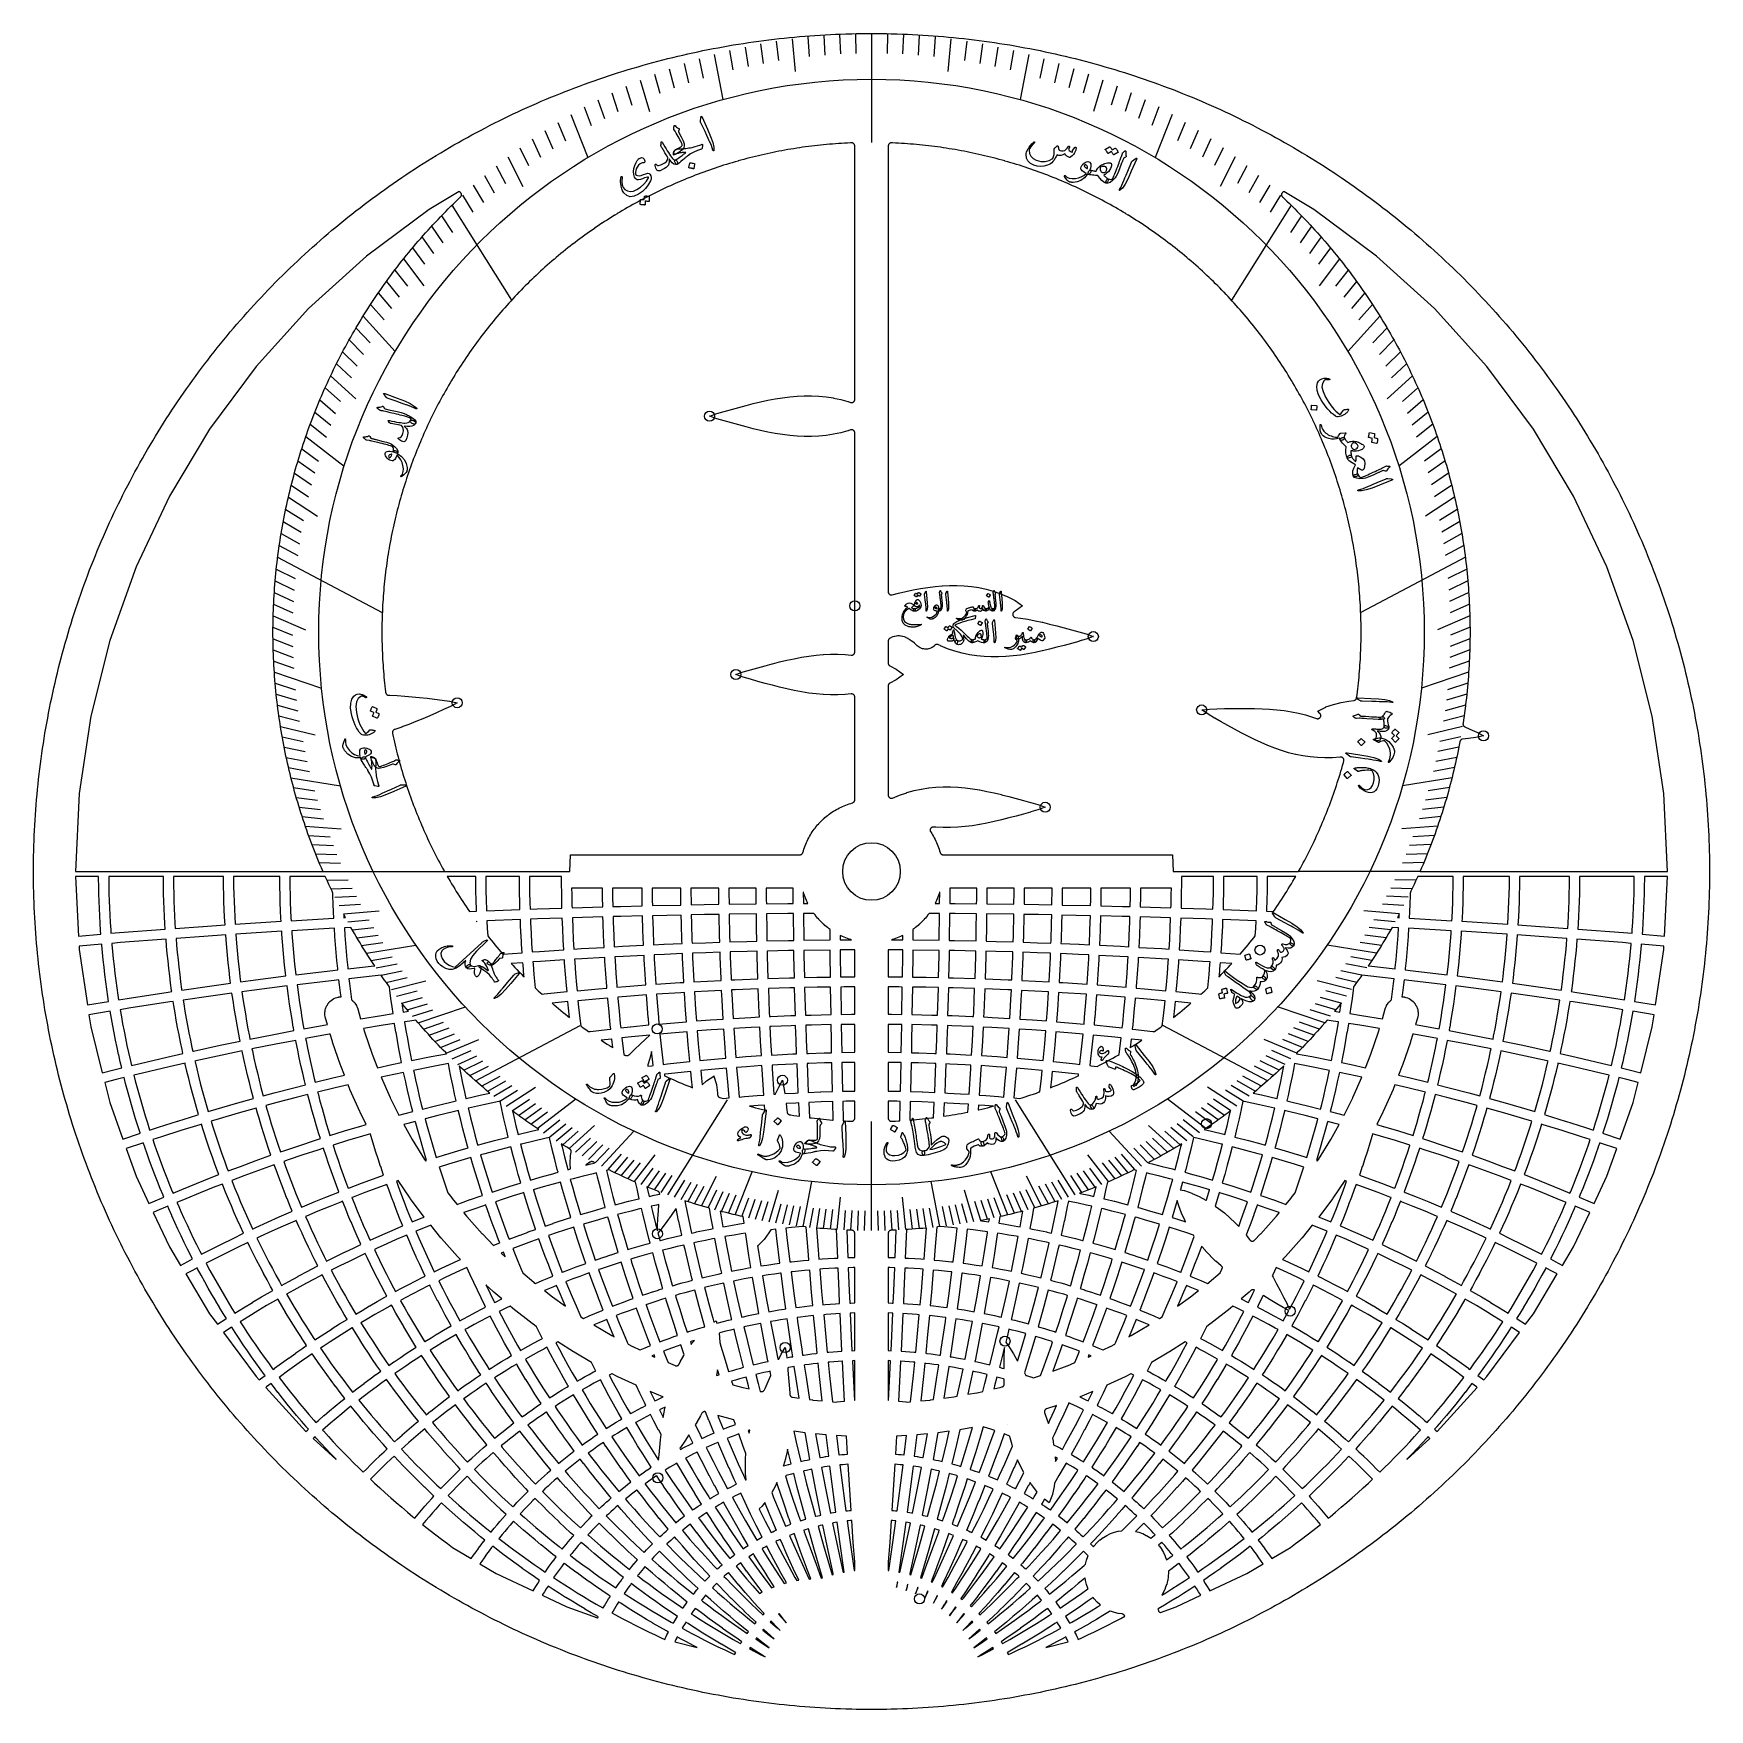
# Model space of a CAD drawing. Header units: millimetres. Extents: x -67 to 67, y -67 to 67.
import ezdxf

# ---------------------------------------------------------------- set-up
doc = ezdxf.new("R2010")
doc.units = ezdxf.units.MM
for name, color, linetype in [('CUT_INNER', 6, 'Continuous'), ('CUT_OUTER', 1, 'Continuous'), ('ENGRAVE', 7, 'Continuous'), ('ENGRAVE_FINE', 8, 'Continuous'), ('TEXT', 5, 'Continuous')]:
    doc.layers.add(name, color=color, linetype=linetype)

msp = doc.modelspace()

# ---------------------------------------------------------------- linework, layer by layer
at = {"layer": 'CUT_INNER'}
for points in [[(-24.1213, 0), (-24.1213, 0.0061), (-24.0561, 1.3341), (-24.0555, 1.3397), (-24.0498, 1.34), (-5.7284, 1.34), (-5.7037, 1.3412), (-5.6792, 1.3449), (-5.6551, 1.351), (-5.6319, 1.3594), (-5.6095, 1.3701), (-5.5883, 1.3829), (-5.5685, 1.3978), (-5.5503, 1.4146), (-5.5338, 1.433), (-5.5192, 1.4531), (-5.5067, 1.4744), (-5.4964, 1.497), (-5.4883, 1.5204), (-5.4502, 1.6517), (-5.4493, 1.6546), (-5.408, 1.785), (-5.4071, 1.7879), (-5.3626, 1.9171), (-5.3616, 1.92), (-5.3139, 2.0482), (-5.3128, 2.051), (-5.2621, 2.178), (-5.2609, 2.1808), (-5.207, 2.3064), (-5.2058, 2.3092), (-5.1489, 2.4335), (-5.1475, 2.4363), (-5.0876, 2.5592), (-5.0862, 2.5619), (-5.0232, 2.6832), (-5.0218, 2.6859), (-4.9559, 2.8057), (-4.9544, 2.8084), (-4.8855, 2.9265), (-4.884, 2.9291), (-4.8122, 3.0455), (-4.8106, 3.0481), (-4.7361, 3.1627), (-4.7344, 3.1652), (-4.657, 3.278), (-4.6552, 3.2805), (-4.5752, 3.3913), (-4.5733, 3.3937), (-4.4906, 3.5025), (-4.4887, 3.5049), (-4.4033, 3.6117), (-4.4013, 3.614), (-4.3133, 3.7186), (-4.3113, 3.721), (-4.2207, 3.8234), (-4.2187, 3.8257), (-4.1256, 3.9258), (-4.1235, 3.928), (-4.028, 4.0259), (-4.0259, 4.028), (-3.928, 4.1235), (-3.9258, 4.1256), (-3.8257, 4.2187), (-3.8234, 4.2207), (-3.721, 4.3113), (-3.7186, 4.3133), (-3.614, 4.4013), (-3.6117, 4.4033), (-3.5049, 4.4887), (-3.5025, 4.4906), (-3.3937, 4.5733), (-3.3913, 4.5752), (-3.2805, 4.6552), (-3.278, 4.657), (-3.1652, 4.7344), (-3.1627, 4.7361), (-3.0481, 4.8106), (-3.0455, 4.8122), (-2.9291, 4.884), (-2.9265, 4.8855), (-2.8084, 4.9544), (-2.8057, 4.9559), (-2.6859, 5.0218), (-2.6832, 5.0232), (-2.5619, 5.0862), (-2.5592, 5.0876), (-2.4363, 5.1475), (-2.4335, 5.1489), (-2.3092, 5.2058), (-2.3064, 5.207), (-2.1808, 5.2609), (-2.178, 5.2621), (-2.051, 5.3128), (-2.0482, 5.3139), (-1.92, 5.3616), (-1.9171, 5.3626), (-1.7879, 5.4071), (-1.785, 5.408), (-1.6546, 5.4493), (-1.6517, 5.4502), (-1.5204, 5.4883), (-1.497, 5.4964), (-1.4744, 5.5067), (-1.4531, 5.5192), (-1.433, 5.5338), (-1.4146, 5.5503), (-1.3978, 5.5685), (-1.3829, 5.5883), (-1.3701, 5.6095), (-1.3594, 5.6319), (-1.351, 5.6551), (-1.3449, 5.6792), (-1.3412, 5.7037), (-1.34, 5.7284), (-1.34, 13.9462), (-1.3412, 13.9708), (-1.3448, 13.9951), (-1.3508, 14.0189), (-1.3591, 14.042), (-1.3696, 14.0643), (-1.3823, 14.0853), (-1.3969, 14.105), (-1.4134, 14.1232), (-1.4317, 14.1397), (-1.4514, 14.1543), (-1.4725, 14.1669), (-1.4947, 14.1774), (-1.5179, 14.1856), (-1.5417, 14.1915), (-1.566, 14.1951), (-1.5906, 14.1962), (-1.6151, 14.195), (-2.0999, 14.146), (-2.1064, 14.1455), (-2.6827, 14.1175), (-2.6889, 14.1174), (-3.2655, 14.1178), (-3.2713, 14.1179), (-3.8484, 14.145), (-3.8536, 14.1453), (-4.4312, 14.1968), (-4.4359, 14.1974), (-5.0141, 14.2711), (-5.0183, 14.2717), (-5.597, 14.3653), (-5.6006, 14.3659), (-6.1799, 14.4768), (-6.1829, 14.4774), (-6.7628, 14.6029), (-6.7652, 14.6035), (-7.3457, 14.741), (-7.3476, 14.7415), (-7.9286, 14.8885), (-7.9299, 14.8888), (-8.5109, 15.0428), (-9.0936, 15.2025), (-9.6764, 15.3666), (-9.6777, 15.3669), (-10.2561, 15.5364), (-10.2632, 15.5387), (-10.8363, 15.7447), (-10.8414, 15.7468), (-10.8363, 15.749), (-10.2632, 15.9549), (-10.2561, 15.9572), (-9.6777, 16.1267), (-9.6764, 16.1271), (-9.0953, 16.2907), (-8.5129, 16.4503), (-7.9299, 16.6048), (-7.9286, 16.6052), (-7.3476, 16.7522), (-7.3457, 16.7526), (-6.7652, 16.8902), (-6.7628, 16.8907), (-6.1829, 17.0162), (-6.1799, 17.0168), (-5.6006, 17.1277), (-5.597, 17.1283), (-5.0183, 17.2219), (-5.0141, 17.2225), (-4.4359, 17.2963), (-4.4312, 17.2968), (-3.8536, 17.3483), (-3.8484, 17.3487), (-3.2713, 17.3757), (-3.2655, 17.3758), (-2.6889, 17.3763), (-2.6827, 17.3761), (-2.1064, 17.3481), (-2.0999, 17.3476), (-1.6151, 17.2986), (-1.5906, 17.2974), (-1.566, 17.2985), (-1.5417, 17.3021), (-1.5179, 17.308), (-1.4947, 17.3162), (-1.4725, 17.3267), (-1.4514, 17.3393), (-1.4317, 17.3539), (-1.4134, 17.3704), (-1.3969, 17.3886), (-1.3823, 17.4083), (-1.3696, 17.4294), (-1.3591, 17.4516), (-1.3508, 17.4747), (-1.3448, 17.4985), (-1.3412, 17.5228), (-1.34, 17.5474), (-1.34, 35.0734), (-1.3412, 35.0983), (-1.345, 35.123), (-1.3512, 35.1472), (-1.3597, 35.1707), (-1.3706, 35.1932), (-1.3836, 35.2145), (-1.3987, 35.2344), (-1.4157, 35.2526), (-1.4345, 35.2691), (-1.4548, 35.2837), (-1.4765, 35.2961), (-1.4992, 35.3063), (-1.5229, 35.3142), (-1.5473, 35.3197), (-1.5721, 35.3227), (-1.5971, 35.3233), (-1.622, 35.3213), (-1.6465, 35.3169), (-1.6706, 35.3101), (-1.872, 35.2415), (-1.8791, 35.2393), (-2.4547, 35.081), (-2.4617, 35.0793), (-3.0373, 34.9561), (-3.0442, 34.9548), (-3.62, 34.8648), (-3.6267, 34.864), (-4.2027, 34.8058), (-4.2092, 34.8053), (-4.7855, 34.7773), (-4.7917, 34.7771), (-5.3683, 34.7776), (-5.3741, 34.7777), (-5.9512, 34.8048), (-5.9564, 34.8051), (-6.5341, 34.8566), (-6.5388, 34.8571), (-7.117, 34.9309), (-7.1211, 34.9315), (-7.6999, 35.0251), (-7.7034, 35.0257), (-8.2828, 35.1366), (-8.2857, 35.1372), (-8.8657, 35.2627), (-8.868, 35.2633), (-9.4485, 35.4008), (-9.4504, 35.4013), (-10.0314, 35.5483), (-10.0328, 35.5486), (-10.6137, 35.7026), (-11.1964, 35.8623), (-11.7793, 36.0264), (-11.7805, 36.0267), (-12.3589, 36.1962), (-12.366, 36.1985), (-12.9391, 36.4044), (-12.9443, 36.4066), (-12.9391, 36.4088), (-12.366, 36.6147), (-12.3589, 36.617), (-11.7805, 36.7865), (-11.7793, 36.7869), (-11.1981, 36.9505), (-10.6157, 37.1101), (-10.0328, 37.2646), (-10.0314, 37.2649), (-9.4504, 37.412), (-9.4485, 37.4124), (-8.868, 37.5499), (-8.8657, 37.5505), (-8.2857, 37.676), (-8.2828, 37.6766), (-7.7034, 37.7875), (-7.6999, 37.7881), (-7.1211, 37.8817), (-7.117, 37.8823), (-6.5388, 37.9561), (-6.5341, 37.9566), (-5.9564, 38.0081), (-5.9512, 38.0085), (-5.3741, 38.0355), (-5.3683, 38.0356), (-4.7917, 38.0361), (-4.7855, 38.0359), (-4.2092, 38.0079), (-4.2027, 38.0074), (-3.6267, 37.9492), (-3.62, 37.9484), (-3.0442, 37.8584), (-3.0373, 37.8572), (-2.4617, 37.7339), (-2.4547, 37.7322), (-1.8791, 37.5739), (-1.872, 37.5717), (-1.6706, 37.5032), (-1.6465, 37.4963), (-1.622, 37.4919), (-1.5971, 37.4899), (-1.5721, 37.4905), (-1.5473, 37.4935), (-1.5229, 37.499), (-1.4992, 37.5069), (-1.4765, 37.5171), (-1.4548, 37.5295), (-1.4345, 37.5441), (-1.4157, 37.5606), (-1.3987, 37.5788), (-1.3836, 37.5987), (-1.3706, 37.62), (-1.3597, 37.6425), (-1.3512, 37.666), (-1.345, 37.6902), (-1.3412, 37.7149), (-1.34, 37.7398), (-1.34, 58.0073), (-1.3413, 58.0324), (-1.345, 58.0573), (-1.3513, 58.0817), (-1.36, 58.1053), (-1.371, 58.1279), (-1.3842, 58.1493), (-1.3995, 58.1693), (-1.4168, 58.1876), (-1.4358, 58.2041), (-1.4563, 58.2186), (-1.4782, 58.231), (-1.5013, 58.2411), (-1.5252, 58.2488), (-1.5498, 58.2541), (-1.5748, 58.2569), (-1.6, 58.2571), (-1.68, 58.2539), (-1.6816, 58.2539), (-1.92, 58.2429), (-1.9215, 58.2428), (-2.1598, 58.2304), (-2.1613, 58.2303), (-2.3996, 58.2164), (-2.4011, 58.2163), (-2.6393, 58.2009), (-2.6408, 58.2008), (-2.8789, 58.184), (-2.8804, 58.1839), (-3.1184, 58.1656), (-3.1199, 58.1655), (-3.3577, 58.1457), (-3.3592, 58.1456), (-3.597, 58.1244), (-3.5985, 58.1242), (-3.8361, 58.1016), (-3.8376, 58.1014), (-4.075, 58.0773), (-4.0765, 58.0772), (-4.3138, 58.0516), (-4.3153, 58.0514), (-4.5525, 58.0244), (-4.554, 58.0242), (-4.7909, 57.9957), (-4.7924, 57.9955), (-5.0292, 57.9656), (-5.0307, 57.9654), (-5.2673, 57.934), (-5.2688, 57.9338), (-5.5052, 57.9009), (-5.5067, 57.9007), (-5.7429, 57.8664), (-5.7444, 57.8662), (-5.9804, 57.8305), (-5.9819, 57.8302), (-6.2176, 57.793), (-6.2192, 57.7928), (-6.4547, 57.7542), (-6.4562, 57.7539), (-6.6914, 57.7138), (-6.6929, 57.7136), (-6.928, 57.672), (-6.9295, 57.6718), (-7.1642, 57.6288), (-7.1657, 57.6285), (-7.4002, 57.5841), (-7.4017, 57.5838), (-7.6359, 57.538), (-7.6374, 57.5377), (-7.8714, 57.4904), (-7.8729, 57.4901), (-8.1065, 57.4414), (-8.108, 57.4411), (-8.3413, 57.3909), (-8.3428, 57.3906), (-8.5758, 57.339), (-8.5773, 57.3387), (-8.81, 57.2857), (-8.8115, 57.2854), (-9.0439, 57.2309), (-9.0454, 57.2306), (-9.2774, 57.1747), (-9.2789, 57.1744), (-9.5106, 57.1171), (-9.512, 57.1167), (-9.7434, 57.058), (-9.7448, 57.0576), (-9.9758, 56.9975), (-9.9773, 56.9971), (-10.2079, 56.9356), (-10.2093, 56.9352), (-10.4396, 56.8722), (-10.441, 56.8718), (-10.6708, 56.8075), (-10.6723, 56.8071), (-10.9017, 56.7413), (-10.9032, 56.7409), (-11.1322, 56.6737), (-11.1337, 56.6733), (-11.3623, 56.6047), (-11.3637, 56.6042), (-11.5919, 56.5343), (-11.5934, 56.5338), (-11.8211, 56.4624), (-11.8225, 56.462), (-12.0498, 56.3892), (-12.0513, 56.3887), (-12.2781, 56.3146), (-12.2796, 56.3141), (-12.506, 56.2385), (-12.5074, 56.238), (-12.7333, 56.1611), (-12.7348, 56.1606), (-12.9602, 56.0823), (-12.9617, 56.0817), (-13.1866, 56.002), (-13.188, 56.0015), (-13.4125, 55.9204), (-13.4139, 55.9199), (-13.6379, 55.8374), (-13.6393, 55.8369), (-13.8628, 55.7531), (-13.8642, 55.7525), (-14.0871, 55.6673), (-14.0886, 55.6668), (-14.311, 55.5802), (-14.3124, 55.5796), (-14.5342, 55.4917), (-14.5357, 55.4911), (-14.757, 55.4018), (-14.7584, 55.4013), (-14.9792, 55.3106), (-14.9806, 55.31), (-15.2008, 55.218), (-15.2022, 55.2174), (-15.4218, 55.1241), (-15.4233, 55.1235), (-15.6423, 55.0288), (-15.6437, 55.0281), (-15.8622, 54.9321), (-15.8636, 54.9315), (-16.0815, 54.8341), (-16.0829, 54.8335), (-16.3002, 54.7348), (-16.3016, 54.7341), (-16.5182, 54.6341), (-16.5196, 54.6334), (-16.7357, 54.5321), (-16.737, 54.5314), (-16.9525, 54.4287), (-16.9539, 54.428), (-17.1686, 54.324), (-17.17, 54.3233), (-17.3842, 54.218), (-17.3855, 54.2173), (-17.599, 54.1107), (-17.6004, 54.11), (-17.8133, 54.002), (-17.8146, 54.0013), (-18.0268, 53.8921), (-18.0282, 53.8914), (-18.2397, 53.7808), (-18.241, 53.7801), (-18.4518, 53.6682), (-18.4532, 53.6675), (-18.6633, 53.5544), (-18.6647, 53.5536), (-18.8741, 53.4392), (-18.8754, 53.4385), (-19.0842, 53.3228), (-19.0855, 53.322), (-19.2935, 53.205), (-19.2948, 53.2043), (-19.5021, 53.086), (-19.5034, 53.0852), (-19.71, 52.9657), (-19.7113, 52.9649), (-19.9172, 52.8441), (-19.9185, 52.8433), (-20.1235, 52.7213), (-20.1249, 52.7205), (-20.3292, 52.5972), (-20.3305, 52.5964), (-20.5341, 52.4718), (-20.5354, 52.471), (-20.7382, 52.3452), (-20.7395, 52.3444), (-20.9415, 52.2173), (-20.9428, 52.2165), (-21.144, 52.0882), (-21.1453, 52.0874), (-21.3457, 51.9578), (-21.347, 51.957), (-21.5467, 51.8262), (-21.5479, 51.8254), (-21.7468, 51.6934), (-21.7481, 51.6926), (-21.9461, 51.5594), (-21.9474, 51.5585), (-22.1446, 51.4241), (-22.1458, 51.4232), (-22.3422, 51.2876), (-22.3435, 51.2867), (-22.539, 51.1499), (-22.5402, 51.149), (-22.7349, 51.011), (-22.7362, 51.0101), (-22.93, 50.8709), (-22.9313, 50.87), (-23.1243, 50.7296), (-23.1255, 50.7287), (-23.3176, 50.5871), (-23.3189, 50.5862), (-23.5101, 50.4435), (-23.5113, 50.4426), (-23.7017, 50.2986), (-23.7029, 50.2977), (-23.8924, 50.1526), (-23.8936, 50.1517), (-24.0822, 50.0054), (-24.0834, 50.0045), (-24.2711, 49.8571), (-24.2723, 49.8561), (-24.4591, 49.7076), (-24.4603, 49.7066), (-24.6462, 49.5569), (-24.6474, 49.556), (-24.8323, 49.4051), (-24.8335, 49.4042), (-25.0175, 49.2522), (-25.0187, 49.2512), (-25.2018, 49.0981), (-25.2029, 49.0971), (-25.3851, 48.9429), (-25.3862, 48.9419), (-25.5674, 48.7866), (-25.5686, 48.7856), (-25.7488, 48.6292), (-25.75, 48.6282), (-25.9292, 48.4706), (-25.9304, 48.4696), (-26.1087, 48.311), (-26.1098, 48.3099), (-26.2872, 48.1502), (-26.2883, 48.1492), (-26.4646, 47.9884), (-26.4658, 47.9873), (-26.6411, 47.8255), (-26.6422, 47.8244), (-26.8166, 47.6614), (-26.8177, 47.6604), (-26.991, 47.4964), (-26.9922, 47.4953), (-27.1645, 47.3302), (-27.1656, 47.3292), (-27.3369, 47.163), (-27.338, 47.1619), (-27.5083, 46.9947), (-27.5094, 46.9937), (-27.6787, 46.8254), (-27.6798, 46.8243), (-27.848, 46.6551), (-27.8491, 46.654), (-28.0163, 46.4837), (-28.0173, 46.4826), (-28.1835, 46.3113), (-28.1845, 46.3102), (-28.3496, 46.1378), (-28.3507, 46.1367), (-28.5147, 45.9634), (-28.5158, 45.9623), (-28.6787, 45.7879), (-28.6798, 45.7868), (-28.8417, 45.6114), (-28.8427, 45.6103), (-29.0035, 45.434), (-29.0045, 45.4328), (-29.1643, 45.2555), (-29.1653, 45.2544), (-29.3239, 45.0761), (-29.3249, 45.0749), (-29.4825, 44.8957), (-29.4835, 44.8945), (-29.6399, 44.7143), (-29.6409, 44.7131), (-29.7963, 44.5319), (-29.7972, 44.5307), (-29.9515, 44.3486), (-29.9524, 44.3474), (-30.1055, 44.1644), (-30.1065, 44.1632), (-30.2585, 43.9792), (-30.2595, 43.978), (-30.4103, 43.793), (-30.4113, 43.7918), (-30.561, 43.606), (-30.5619, 43.6048), (-30.7105, 43.418), (-30.7114, 43.4168), (-30.8588, 43.2291), (-30.8598, 43.2279), (-31.006, 43.0393), (-31.0069, 43.0381), (-31.152, 42.8486), (-31.153, 42.8474), (-31.2969, 42.657), (-31.2978, 42.6558), (-31.4406, 42.4645), (-31.4415, 42.4633), (-31.583, 42.2712), (-31.584, 42.2699), (-31.7243, 42.077), (-31.7252, 42.0757), (-31.8645, 41.8819), (-31.8653, 41.8806), (-32.0034, 41.6859), (-32.0042, 41.6847), (-32.1411, 41.4891), (-32.1419, 41.4879), (-32.2776, 41.2915), (-32.2784, 41.2902), (-32.4128, 41.093), (-32.4137, 41.0918), (-32.5469, 40.8937), (-32.5477, 40.8925), (-32.6797, 40.6936), (-32.6806, 40.6923), (-32.8113, 40.4927), (-32.8122, 40.4914), (-32.9417, 40.291), (-32.9425, 40.2897), (-33.0708, 40.0884), (-33.0716, 40.0871), (-33.1987, 39.8851), (-33.1995, 39.8838), (-33.3253, 39.681), (-33.3261, 39.6797), (-33.4507, 39.4762), (-33.4515, 39.4749), (-33.5748, 39.2705), (-33.5756, 39.2692), (-33.6977, 39.0641), (-33.6984, 39.0628), (-33.8192, 38.857), (-33.82, 38.8557), (-33.9396, 38.6491), (-33.9403, 38.6478), (-34.0586, 38.4405), (-34.0593, 38.4392), (-34.1763, 38.2312), (-34.1771, 38.2298), (-34.2928, 38.0211), (-34.2935, 38.0198), (-34.408, 37.8103), (-34.4087, 37.809), (-34.5218, 37.5989), (-34.5226, 37.5975), (-34.6344, 37.3867), (-34.6351, 37.3853), (-34.7457, 37.1738), (-34.7464, 37.1725), (-34.8557, 36.9603), (-34.8564, 36.9589), (-34.9643, 36.7461), (-34.965, 36.7447), (-35.0717, 36.5312), (-35.0723, 36.5298), (-35.1777, 36.3157), (-35.1783, 36.3143), (-35.2824, 36.0995), (-35.283, 36.0981), (-35.3857, 35.8827), (-35.3864, 35.8813), (-35.4878, 35.6653), (-35.4884, 35.6639), (-35.5884, 35.4472), (-35.5891, 35.4458), (-35.6878, 35.2286), (-35.6884, 35.2272), (-35.7858, 35.0093), (-35.7864, 35.0079), (-35.8825, 34.7894), (-35.8831, 34.788), (-35.9778, 34.5689), (-35.9784, 34.5675), (-36.0717, 34.3479), (-36.0723, 34.3465), (-36.1643, 34.1263), (-36.1649, 34.1249), (-36.2556, 33.9041), (-36.2562, 33.9027), (-36.3455, 33.6813), (-36.346, 33.6799), (-36.434, 33.4581), (-36.4345, 33.4566), (-36.5211, 33.2342), (-36.5216, 33.2328), (-36.6069, 33.0099), (-36.6074, 33.0084), (-36.6912, 32.785), (-36.6918, 32.7836), (-36.7742, 32.5596), (-36.7748, 32.5582), (-36.8558, 32.3337), (-36.8564, 32.3323), (-36.9361, 32.1073), (-36.9366, 32.1059), (-37.0149, 31.8805), (-37.0154, 31.879), (-37.0924, 31.6531), (-37.0928, 31.6516), (-37.1684, 31.4253), (-37.1689, 31.4238), (-37.243, 31.197), (-37.2435, 31.1955), (-37.3163, 30.9682), (-37.3168, 30.9668), (-37.3881, 30.739), (-37.3886, 30.7376), (-37.4586, 30.5094), (-37.459, 30.5079), (-37.5276, 30.2794), (-37.528, 30.2779), (-37.5952, 30.0489), (-37.5956, 30.0474), (-37.6614, 29.818), (-37.6618, 29.8165), (-37.7262, 29.5867), (-37.7266, 29.5852), (-37.7895, 29.355), (-37.7899, 29.3535), (-37.8514, 29.123), (-37.8518, 29.1215), (-37.9119, 28.8905), (-37.9123, 28.889), (-37.971, 28.6577), (-37.9714, 28.6562), (-38.0287, 28.4245), (-38.029, 28.4231), (-38.0849, 28.191), (-38.0853, 28.1895), (-38.1397, 27.9572), (-38.14, 27.9557), (-38.193, 27.723), (-38.1934, 27.7215), (-38.2449, 27.4885), (-38.2453, 27.487), (-38.2954, 27.2537), (-38.2957, 27.2522), (-38.3444, 27.0185), (-38.3447, 27.017), (-38.392, 26.7831), (-38.3923, 26.7816), (-38.4382, 26.5474), (-38.4385, 26.5459), (-38.4829, 26.3114), (-38.4831, 26.3099), (-38.5261, 26.0751), (-38.5264, 26.0736), (-38.5679, 25.8386), (-38.5682, 25.8371), (-38.6082, 25.6018), (-38.6085, 25.6003), (-38.6471, 25.3648), (-38.6474, 25.3633), (-38.6846, 25.1276), (-38.6848, 25.1261), (-38.7205, 24.8901), (-38.7208, 24.8886), (-38.755, 24.6524), (-38.7553, 24.6509), (-38.7881, 24.4145), (-38.7883, 24.413), (-38.8197, 24.1764), (-38.8199, 24.1749), (-38.8498, 23.9381), (-38.85, 23.9366), (-38.8785, 23.6997), (-38.8787, 23.6981), (-38.9057, 23.461), (-38.9059, 23.4595), (-38.9315, 23.2222), (-38.9316, 23.2207), (-38.9558, 22.9833), (-38.9559, 22.9817), (-38.9786, 22.7442), (-38.9787, 22.7426), (-38.9999, 22.5049), (-39, 22.5034), (-39.0198, 22.2656), (-39.0199, 22.264), (-39.0382, 22.0261), (-39.0383, 22.0245), (-39.0551, 21.7865), (-39.0552, 21.785), (-39.0706, 21.5468), (-39.0707, 21.5453), (-39.0846, 21.307), (-39.0847, 21.3055), (-39.0971, 21.0672), (-39.0972, 21.0656), (-39.1082, 20.8272), (-39.1083, 20.8257), (-39.1178, 20.5872), (-39.1178, 20.5857), (-39.1259, 20.3472), (-39.1259, 20.3457), (-39.1325, 20.1071), (-39.1326, 20.1056), (-39.1377, 19.867), (-39.1377, 19.8654), (-39.1414, 19.6268), (-39.1414, 19.6253), (-39.1436, 19.3866), (-39.1436, 19.3851), (-39.1443, 19.1464), (-39.1443, 19.1449), (-39.1436, 18.9063), (-39.1436, 18.9047), (-39.1414, 18.6661), (-39.1414, 18.6645), (-39.1377, 18.4259), (-39.1377, 18.4244), (-39.1326, 18.1858), (-39.1325, 18.1843), (-39.1259, 17.9457), (-39.1259, 17.9442), (-39.1178, 17.7056), (-39.1178, 17.7041), (-39.1083, 17.4657), (-39.1082, 17.4641), (-39.0972, 17.2257), (-39.0971, 17.2242), (-39.0847, 16.9859), (-39.0846, 16.9843), (-39.0707, 16.7461), (-39.0706, 16.7446), (-39.0552, 16.5064), (-39.0551, 16.5049), (-39.0383, 16.2668), (-39.0382, 16.2653), (-39.0199, 16.0273), (-39.0198, 16.0258), (-39, 15.788), (-38.9999, 15.7864), (-38.9787, 15.5487), (-38.9786, 15.5472), (-38.9559, 15.3096), (-38.9558, 15.3081), (-38.9316, 15.0707), (-38.9315, 15.0691), (-38.9059, 14.8319), (-38.9057, 14.8303), (-38.8787, 14.5932), (-38.8785, 14.5917), (-38.85, 14.3548), (-38.8498, 14.3532), (-38.8444, 14.3103), (-38.8403, 14.2868), (-38.834, 14.2638), (-38.8254, 14.2415), (-38.8149, 14.2201), (-38.8023, 14.1998), (-38.7878, 14.1808), (-38.7716, 14.1633), (-38.7538, 14.1474), (-38.7346, 14.1333), (-38.7141, 14.1211), (-38.6926, 14.1109), (-38.6701, 14.1028), (-38.647, 14.0968), (-38.6235, 14.0931), (-38.5997, 14.0916), (-38.5127, 14.0905), (-38.5091, 14.0904), (-37.9197, 14.0658), (-37.9167, 14.0656), (-37.3246, 14.0265), (-37.3222, 14.0263), (-36.7278, 13.9755), (-36.7259, 13.9753), (-36.1296, 13.9151), (-36.1282, 13.915), (-35.531, 13.8479), (-34.9311, 13.7755), (-34.3305, 13.6987), (-34.3292, 13.6985), (-33.7322, 13.6157), (-33.7248, 13.6145), (-33.1277, 13.4949), (-33.1223, 13.4935), (-33.1267, 13.4908), (-33.6638, 13.2028), (-33.6705, 13.1994), (-34.2177, 12.947), (-34.2189, 12.9464), (-34.7698, 12.6993), (-35.3225, 12.456), (-35.8764, 12.2176), (-35.8777, 12.217), (-36.4309, 11.9864), (-36.4326, 11.9856), (-36.9867, 11.7644), (-36.9889, 11.7635), (-37.5442, 11.5543), (-37.547, 11.5532), (-38.1038, 11.3586), (-38.1073, 11.3574), (-38.1311, 11.3498), (-38.1541, 11.3413), (-38.1761, 11.3306), (-38.1969, 11.3177), (-38.2164, 11.3029), (-38.2343, 11.2863), (-38.2505, 11.2679), (-38.2649, 11.2481), (-38.2772, 11.227), (-38.2874, 11.2048), (-38.2954, 11.1816), (-38.3011, 11.1578), (-38.3045, 11.1336), (-38.3054, 11.1091), (-38.304, 11.0847), (-38.3002, 11.0606), (-38.2957, 11.0392), (-38.2954, 11.0377), (-38.2453, 10.8044), (-38.2449, 10.8029), (-38.1934, 10.5699), (-38.193, 10.5684), (-38.14, 10.3357), (-38.1397, 10.3342), (-38.0853, 10.1018), (-38.0849, 10.1003), (-38.029, 9.8683), (-38.0287, 9.8668), (-37.9714, 9.6351), (-37.971, 9.6336), (-37.9123, 9.4023), (-37.9119, 9.4008), (-37.8518, 9.1699), (-37.8514, 9.1684), (-37.7899, 8.9378), (-37.7895, 8.9363), (-37.7266, 8.7061), (-37.7262, 8.7046), (-37.6618, 8.4748), (-37.6614, 8.4734), (-37.5956, 8.2439), (-37.5952, 8.2425), (-37.528, 8.0135), (-37.5276, 8.012), (-37.459, 7.7834), (-37.4586, 7.7819), (-37.3886, 7.5538), (-37.3881, 7.5523), (-37.3168, 7.3246), (-37.3163, 7.3231), (-37.2435, 7.0958), (-37.243, 7.0944), (-37.1689, 6.8675), (-37.1684, 6.8661), (-37.0928, 6.6397), (-37.0924, 6.6383), (-37.0154, 6.4124), (-37.0149, 6.4109), (-36.9366, 6.1855), (-36.9361, 6.184), (-36.8564, 5.9591), (-36.8558, 5.9576), (-36.7748, 5.7332), (-36.7742, 5.7317), (-36.6918, 5.5078), (-36.6912, 5.5063), (-36.6074, 5.2829), (-36.6069, 5.2815), (-36.5216, 5.0585), (-36.5211, 5.0571), (-36.4345, 4.8347), (-36.434, 4.8333), (-36.346, 4.6114), (-36.3455, 4.61), (-36.2562, 4.3887), (-36.2556, 4.3873), (-36.1649, 4.1665), (-36.1643, 4.1651), (-36.0723, 3.9449), (-36.0717, 3.9435), (-35.9784, 3.7238), (-35.9778, 3.7224), (-35.8831, 3.5034), (-35.8825, 3.502), (-35.7864, 3.2835), (-35.7858, 3.2821), (-35.6884, 3.0642), (-35.6878, 3.0628), (-35.5891, 2.8455), (-35.5884, 2.8441), (-35.4884, 2.6275), (-35.4878, 2.6261), (-35.3864, 2.41), (-35.3857, 2.4086), (-35.283, 2.1932), (-35.2824, 2.1918), (-35.1783, 1.977), (-35.1777, 1.9757), (-35.0723, 1.7615), (-35.0717, 1.7601), (-34.965, 1.5466), (-34.9643, 1.5453), (-34.8564, 1.3324), (-34.8557, 1.3311), (-34.7464, 1.1189), (-34.7457, 1.1175), (-34.6351, 0.906), (-34.6344, 0.9047), (-34.5226, 0.6938), (-34.5218, 0.6925), (-34.4087, 0.4824), (-34.408, 0.481), (-34.2935, 0.2716), (-34.2928, 0.2702), (-34.1771, 0.0615), (-34.1763, 0.0602), (-34.1425, 0)], [(34.1425, 0), (34.1763, 0.0602), (34.1771, 0.0615), (34.2928, 0.2702), (34.2935, 0.2716), (34.408, 0.481), (34.4087, 0.4824), (34.5218, 0.6925), (34.5226, 0.6938), (34.6344, 0.9047), (34.6351, 0.906), (34.7457, 1.1175), (34.7464, 1.1189), (34.8557, 1.3311), (34.8564, 1.3324), (34.9643, 1.5453), (34.965, 1.5466), (35.0717, 1.7601), (35.0723, 1.7615), (35.1777, 1.9757), (35.1783, 1.977), (35.2824, 2.1918), (35.283, 2.1932), (35.3857, 2.4086), (35.3864, 2.41), (35.4878, 2.6261), (35.4884, 2.6275), (35.5884, 2.8441), (35.5891, 2.8455), (35.6878, 3.0628), (35.6884, 3.0642), (35.7858, 3.2821), (35.7864, 3.2835), (35.8825, 3.502), (35.8831, 3.5034), (35.9778, 3.7224), (35.9784, 3.7238), (36.0717, 3.9435), (36.0723, 3.9449), (36.1643, 4.1651), (36.1649, 4.1665), (36.2556, 4.3873), (36.2562, 4.3887), (36.3455, 4.61), (36.346, 4.6114), (36.434, 4.8333), (36.4345, 4.8347), (36.5211, 5.0571), (36.5216, 5.0585), (36.6069, 5.2815), (36.6074, 5.2829), (36.6912, 5.5063), (36.6918, 5.5078), (36.7742, 5.7317), (36.7748, 5.7332), (36.8558, 5.9576), (36.8564, 5.9591), (36.9361, 6.184), (36.9366, 6.1855), (37.0149, 6.4109), (37.0154, 6.4124), (37.0924, 6.6383), (37.0928, 6.6397), (37.1684, 6.8661), (37.1689, 6.8675), (37.243, 7.0944), (37.2435, 7.0958), (37.3163, 7.3231), (37.3168, 7.3246), (37.3881, 7.5523), (37.3886, 7.5538), (37.4586, 7.7819), (37.459, 7.7834), (37.5276, 8.012), (37.528, 8.0135), (37.5952, 8.2425), (37.5956, 8.2439), (37.6614, 8.4734), (37.6618, 8.4748), (37.7262, 8.7046), (37.7266, 8.7061), (37.7621, 8.836), (37.7674, 8.8602), (37.7703, 8.8848), (37.7708, 8.9096), (37.7688, 8.9343), (37.7644, 8.9587), (37.7576, 8.9826), (37.7484, 9.0056), (37.737, 9.0276), (37.7235, 9.0484), (37.708, 9.0678), (37.6906, 9.0855), (37.6716, 9.1014), (37.6511, 9.1154), (37.6293, 9.1272), (37.6065, 9.1368), (37.5828, 9.1441), (37.5585, 9.1491), (37.5338, 9.1516), (37.509, 9.1516), (37.4843, 9.1492), (37.4709, 9.1472), (37.463, 9.1463), (36.8574, 9.0962), (36.8499, 9.0958), (36.2531, 9.0821), (36.246, 9.0821), (35.6576, 9.1024), (35.6506, 9.1029), (35.0702, 9.1556), (35.0635, 9.1563), (34.4906, 9.2399), (34.4842, 9.241), (33.9184, 9.3538), (33.9124, 9.3552), (33.3531, 9.4957), (33.3476, 9.4972), (32.7943, 9.6637), (32.7893, 9.6653), (32.2415, 9.8556), (32.2371, 9.8573), (31.6941, 10.0693), (31.6903, 10.0709), (31.1516, 10.3023), (31.1483, 10.3038), (30.6132, 10.5521), (30.6105, 10.5534), (30.0785, 10.8161), (30.0763, 10.8172), (29.5466, 11.0917), (29.5449, 11.0925), (29.0171, 11.3763), (29.0158, 11.377), (28.4897, 11.6675), (27.9632, 11.964), (27.4377, 12.2648), (27.4366, 12.2654), (26.9167, 12.5704), (26.9104, 12.5743), (26.4045, 12.9134), (26.4, 12.9167), (26.4051, 12.9175), (27.0115, 12.9781), (27.019, 12.9786), (27.6212, 13.0024), (27.6225, 13.0025), (28.226, 13.02), (28.8298, 13.0333), (29.4328, 13.0415), (29.4342, 13.0416), (30.0335, 13.043), (30.0354, 13.043), (30.6319, 13.0353), (30.6343, 13.0353), (31.2274, 13.0161), (31.2304, 13.016), (31.8194, 12.9828), (31.8229, 12.9825), (32.4071, 12.9327), (32.4113, 12.9322), (32.99, 12.8633), (32.9947, 12.8627), (33.5676, 12.7723), (33.5728, 12.7714), (34.1391, 12.6574), (34.1447, 12.6561), (34.7042, 12.5164), (34.7102, 12.5148), (35.2624, 12.3476), (35.2685, 12.3455), (35.5895, 12.2298), (35.6126, 12.2227), (35.6362, 12.2179), (35.6602, 12.2153), (35.6843, 12.2151), (35.7084, 12.2173), (35.7321, 12.2217), (35.7553, 12.2284), (35.7777, 12.2373), (35.7992, 12.2483), (35.8195, 12.2614), (35.8384, 12.2763), (35.8558, 12.293), (35.8716, 12.3113), (35.8854, 12.331), (35.8974, 12.352), (35.9072, 12.374), (35.9149, 12.3969), (35.9203, 12.4204), (35.9235, 12.4443), (35.9243, 12.4684), (35.9228, 12.4925), (35.919, 12.5164), (35.9129, 12.5397), (35.9046, 12.5623), (35.8941, 12.5841), (35.8816, 12.6047), (35.8672, 12.624), (35.8509, 12.6419), (35.6845, 12.808), (35.6807, 12.8122), (35.6856, 12.8152), (36.3152, 13.1509), (36.3199, 13.1532), (36.3247, 13.155), (36.9349, 13.3589), (36.9442, 13.3616), (37.5472, 13.5124), (37.5551, 13.5141), (38.1529, 13.6234), (38.1602, 13.6245), (38.5722, 13.6747), (38.5972, 13.679), (38.6216, 13.6858), (38.6452, 13.6951), (38.6677, 13.7067), (38.6889, 13.7205), (38.7086, 13.7364), (38.7266, 13.7542), (38.7427, 13.7738), (38.7568, 13.7949), (38.7686, 13.8173), (38.7782, 13.8407), (38.7853, 13.865), (38.7899, 13.8899), (38.8197, 14.1149), (38.8199, 14.1165), (38.8498, 14.3532), (38.85, 14.3548), (38.8785, 14.5917), (38.8787, 14.5932), (38.9057, 14.8303), (38.9059, 14.8319), (38.9315, 15.0691), (38.9316, 15.0707), (38.9558, 15.3081), (38.9559, 15.3096), (38.9786, 15.5472), (38.9787, 15.5487), (38.9999, 15.7864), (39, 15.788), (39.0198, 16.0258), (39.0199, 16.0273), (39.0382, 16.2653), (39.0383, 16.2668), (39.0551, 16.5049), (39.0552, 16.5064), (39.0706, 16.7446), (39.0707, 16.7461), (39.0846, 16.9843), (39.0847, 16.9859), (39.0971, 17.2242), (39.0972, 17.2257), (39.1082, 17.4641), (39.1083, 17.4657), (39.1178, 17.7041), (39.1178, 17.7056), (39.1259, 17.9442), (39.1259, 17.9457), (39.1325, 18.1843), (39.1326, 18.1858), (39.1377, 18.4244), (39.1377, 18.4259), (39.1414, 18.6645), (39.1414, 18.6661), (39.1436, 18.9047), (39.1436, 18.9063), (39.1443, 19.1449), (39.1443, 19.1464), (39.1436, 19.3851), (39.1436, 19.3866), (39.1414, 19.6253), (39.1414, 19.6268), (39.1377, 19.8654), (39.1377, 19.867), (39.1326, 20.1056), (39.1325, 20.1071), (39.1259, 20.3457), (39.1259, 20.3472), (39.1178, 20.5857), (39.1178, 20.5872), (39.1083, 20.8257), (39.1082, 20.8272), (39.0972, 21.0656), (39.0971, 21.0672), (39.0847, 21.3055), (39.0846, 21.307), (39.0707, 21.5453), (39.0706, 21.5468), (39.0552, 21.785), (39.0551, 21.7865), (39.0383, 22.0245), (39.0382, 22.0261), (39.0199, 22.264), (39.0198, 22.2656), (39, 22.5034), (38.9999, 22.5049), (38.9787, 22.7426), (38.9786, 22.7442), (38.9559, 22.9817), (38.9558, 22.9833), (38.9316, 23.2207), (38.9315, 23.2222), (38.9059, 23.4595), (38.9057, 23.461), (38.8787, 23.6981), (38.8785, 23.6997), (38.85, 23.9366), (38.8498, 23.9381), (38.8199, 24.1749), (38.8197, 24.1764), (38.7883, 24.413), (38.7881, 24.4145), (38.7553, 24.6509), (38.755, 24.6524), (38.7208, 24.8886), (38.7205, 24.8901), (38.6848, 25.1261), (38.6846, 25.1276), (38.6474, 25.3633), (38.6471, 25.3648), (38.6085, 25.6003), (38.6082, 25.6018), (38.5682, 25.8371), (38.5679, 25.8386), (38.5264, 26.0736), (38.5261, 26.0751), (38.4831, 26.3099), (38.4829, 26.3114), (38.4385, 26.5459), (38.4382, 26.5474), (38.3923, 26.7816), (38.392, 26.7831), (38.3447, 27.017), (38.3444, 27.0185), (38.2957, 27.2522), (38.2954, 27.2537), (38.2453, 27.487), (38.2449, 27.4885), (38.1934, 27.7215), (38.193, 27.723), (38.14, 27.9557), (38.1397, 27.9572), (38.0853, 28.1895), (38.0849, 28.191), (38.029, 28.4231), (38.0287, 28.4245), (37.9714, 28.6562), (37.971, 28.6577), (37.9123, 28.889), (37.9119, 28.8905), (37.8518, 29.1215), (37.8514, 29.123), (37.7899, 29.3535), (37.7895, 29.355), (37.7266, 29.5852), (37.7262, 29.5867), (37.6618, 29.8165), (37.6614, 29.818), (37.5956, 30.0474), (37.5952, 30.0489), (37.528, 30.2779), (37.5276, 30.2794), (37.459, 30.5079), (37.4586, 30.5094), (37.3886, 30.7376), (37.3881, 30.739), (37.3168, 30.9668), (37.3163, 30.9682), (37.2435, 31.1955), (37.243, 31.197), (37.1689, 31.4238), (37.1684, 31.4253), (37.0928, 31.6516), (37.0924, 31.6531), (37.0154, 31.879), (37.0149, 31.8805), (36.9366, 32.1059), (36.9361, 32.1073), (36.8564, 32.3323), (36.8558, 32.3337), (36.7748, 32.5582), (36.7742, 32.5596), (36.6918, 32.7836), (36.6912, 32.785), (36.6074, 33.0084), (36.6069, 33.0099), (36.5216, 33.2328), (36.5211, 33.2342), (36.4345, 33.4566), (36.434, 33.4581), (36.346, 33.6799), (36.3455, 33.6813), (36.2562, 33.9027), (36.2556, 33.9041), (36.1649, 34.1249), (36.1643, 34.1263), (36.0723, 34.3465), (36.0717, 34.3479), (35.9784, 34.5675), (35.9778, 34.5689), (35.8831, 34.788), (35.8825, 34.7894), (35.7864, 35.0079), (35.7858, 35.0093), (35.6884, 35.2272), (35.6878, 35.2286), (35.5891, 35.4458), (35.5884, 35.4472), (35.4884, 35.6639), (35.4878, 35.6653), (35.3864, 35.8813), (35.3857, 35.8827), (35.283, 36.0981), (35.2824, 36.0995), (35.1783, 36.3143), (35.1777, 36.3157), (35.0723, 36.5298), (35.0717, 36.5312), (34.965, 36.7447), (34.9643, 36.7461), (34.8564, 36.9589), (34.8557, 36.9603), (34.7464, 37.1725), (34.7457, 37.1738), (34.6351, 37.3853), (34.6344, 37.3867), (34.5226, 37.5975), (34.5218, 37.5989), (34.4087, 37.809), (34.408, 37.8103), (34.2935, 38.0198), (34.2928, 38.0211), (34.1771, 38.2298), (34.1763, 38.2312), (34.0593, 38.4392), (34.0586, 38.4405), (33.9403, 38.6478), (33.9396, 38.6491), (33.82, 38.8557), (33.8192, 38.857), (33.6984, 39.0628), (33.6977, 39.0641), (33.5756, 39.2692), (33.5748, 39.2705), (33.4515, 39.4749), (33.4507, 39.4762), (33.3261, 39.6797), (33.3253, 39.681), (33.1995, 39.8838), (33.1987, 39.8851), (33.0716, 40.0871), (33.0708, 40.0884), (32.9425, 40.2897), (32.9417, 40.291), (32.8122, 40.4914), (32.8113, 40.4927), (32.6806, 40.6923), (32.6797, 40.6936), (32.5477, 40.8925), (32.5469, 40.8937), (32.4137, 41.0918), (32.4128, 41.093), (32.2784, 41.2902), (32.2776, 41.2915), (32.1419, 41.4879), (32.1411, 41.4891), (32.0042, 41.6847), (32.0034, 41.6859), (31.8653, 41.8806), (31.8645, 41.8819), (31.7252, 42.0757), (31.7243, 42.077), (31.584, 42.2699), (31.583, 42.2712), (31.4415, 42.4633), (31.4406, 42.4645), (31.2978, 42.6558), (31.2969, 42.657), (31.153, 42.8474), (31.152, 42.8486), (31.0069, 43.0381), (31.006, 43.0393), (30.8598, 43.2279), (30.8588, 43.2291), (30.7114, 43.4168), (30.7105, 43.418), (30.5619, 43.6048), (30.561, 43.606), (30.4113, 43.7918), (30.4103, 43.793), (30.2595, 43.978), (30.2585, 43.9792), (30.1065, 44.1632), (30.1055, 44.1644), (29.9524, 44.3474), (29.9515, 44.3486), (29.7972, 44.5307), (29.7963, 44.5319), (29.6409, 44.7131), (29.6399, 44.7143), (29.4835, 44.8945), (29.4825, 44.8957), (29.3249, 45.0749), (29.3239, 45.0761), (29.1653, 45.2544), (29.1643, 45.2555), (29.0045, 45.4328), (29.0035, 45.434), (28.8427, 45.6103), (28.8417, 45.6114), (28.6798, 45.7868), (28.6787, 45.7879), (28.5158, 45.9623), (28.5147, 45.9634), (28.3507, 46.1367), (28.3496, 46.1378), (28.1845, 46.3102), (28.1835, 46.3113), (28.0173, 46.4826), (28.0163, 46.4837), (27.8491, 46.654), (27.848, 46.6551), (27.6798, 46.8243), (27.6787, 46.8254), (27.5094, 46.9937), (27.5083, 46.9947), (27.338, 47.1619), (27.3369, 47.163), (27.1656, 47.3292), (27.1645, 47.3302), (26.9922, 47.4953), (26.991, 47.4964), (26.8177, 47.6604), (26.8166, 47.6614), (26.6422, 47.8244), (26.6411, 47.8255), (26.4658, 47.9873), (26.4646, 47.9884), (26.2883, 48.1492), (26.2872, 48.1502), (26.1098, 48.3099), (26.1087, 48.311), (25.9304, 48.4696), (25.9292, 48.4706), (25.75, 48.6282), (25.7488, 48.6292), (25.5686, 48.7856), (25.5674, 48.7866), (25.3862, 48.9419), (25.3851, 48.9429), (25.2029, 49.0971), (25.2018, 49.0981), (25.0187, 49.2512), (25.0175, 49.2522), (24.8335, 49.4042), (24.8323, 49.4051), (24.6474, 49.556), (24.6462, 49.5569), (24.4603, 49.7066), (24.4591, 49.7076), (24.2723, 49.8561), (24.2711, 49.8571), (24.0834, 50.0045), (24.0822, 50.0054), (23.8936, 50.1517), (23.8924, 50.1526), (23.7029, 50.2977), (23.7017, 50.2986), (23.5113, 50.4426), (23.5101, 50.4435), (23.3189, 50.5862), (23.3176, 50.5871), (23.1255, 50.7287), (23.1243, 50.7296), (22.9313, 50.87), (22.93, 50.8709), (22.7362, 51.0101), (22.7349, 51.011), (22.5402, 51.149), (22.539, 51.1499), (22.3435, 51.2867), (22.3422, 51.2876), (22.1458, 51.4232), (22.1446, 51.4241), (21.9474, 51.5585), (21.9461, 51.5594), (21.7481, 51.6926), (21.7468, 51.6934), (21.5479, 51.8254), (21.5467, 51.8262), (21.347, 51.957), (21.3457, 51.9578), (21.1453, 52.0874), (21.144, 52.0882), (20.9428, 52.2165), (20.9415, 52.2173), (20.7395, 52.3444), (20.7382, 52.3452), (20.5354, 52.471), (20.5341, 52.4718), (20.3305, 52.5964), (20.3292, 52.5972), (20.1249, 52.7205), (20.1235, 52.7213), (19.9185, 52.8433), (19.9172, 52.8441), (19.7113, 52.9649), (19.71, 52.9657), (19.5034, 53.0852), (19.5021, 53.086), (19.2948, 53.2043), (19.2935, 53.205), (19.0855, 53.322), (19.0842, 53.3228), (18.8754, 53.4385), (18.8741, 53.4392), (18.6647, 53.5536), (18.6633, 53.5544), (18.4532, 53.6675), (18.4518, 53.6682), (18.241, 53.7801), (18.2397, 53.7808), (18.0282, 53.8914), (18.0268, 53.8921), (17.8146, 54.0013), (17.8133, 54.002), (17.6004, 54.11), (17.599, 54.1107), (17.3855, 54.2173), (17.3842, 54.218), (17.17, 54.3233), (17.1686, 54.324), (16.9539, 54.428), (16.9525, 54.4287), (16.737, 54.5314), (16.7357, 54.5321), (16.5196, 54.6334), (16.5182, 54.6341), (16.3016, 54.7341), (16.3002, 54.7348), (16.0829, 54.8335), (16.0815, 54.8341), (15.8636, 54.9315), (15.8622, 54.9321), (15.6437, 55.0281), (15.6423, 55.0288), (15.4233, 55.1235), (15.4218, 55.1241), (15.2022, 55.2174), (15.2008, 55.218), (14.9806, 55.31), (14.9792, 55.3106), (14.7584, 55.4013), (14.757, 55.4018), (14.5357, 55.4911), (14.5342, 55.4917), (14.3124, 55.5796), (14.311, 55.5802), (14.0886, 55.6668), (14.0871, 55.6673), (13.8642, 55.7525), (13.8628, 55.7531), (13.6393, 55.8369), (13.6379, 55.8374), (13.4139, 55.9199), (13.4125, 55.9204), (13.188, 56.0015), (13.1866, 56.002), (12.9617, 56.0817), (12.9602, 56.0823), (12.7348, 56.1606), (12.7333, 56.1611), (12.5074, 56.238), (12.506, 56.2385), (12.2796, 56.3141), (12.2781, 56.3146), (12.0513, 56.3887), (12.0498, 56.3892), (11.8225, 56.462), (11.8211, 56.4624), (11.5934, 56.5338), (11.5919, 56.5343), (11.3637, 56.6042), (11.3623, 56.6047), (11.1337, 56.6733), (11.1322, 56.6737), (10.9032, 56.7409), (10.9017, 56.7413), (10.6723, 56.8071), (10.6708, 56.8075), (10.441, 56.8718), (10.4396, 56.8722), (10.2093, 56.9352), (10.2079, 56.9356), (9.9773, 56.9971), (9.9758, 56.9975), (9.7448, 57.0576), (9.7434, 57.058), (9.512, 57.1167), (9.5106, 57.1171), (9.2789, 57.1744), (9.2774, 57.1747), (9.0454, 57.2306), (9.0439, 57.2309), (8.8115, 57.2854), (8.81, 57.2857), (8.5773, 57.3387), (8.5758, 57.339), (8.3428, 57.3906), (8.3413, 57.3909), (8.108, 57.4411), (8.1065, 57.4414), (7.8729, 57.4901), (7.8714, 57.4904), (7.6374, 57.5377), (7.6359, 57.538), (7.4017, 57.5838), (7.4002, 57.5841), (7.1657, 57.6285), (7.1642, 57.6288), (6.9295, 57.6718), (6.928, 57.672), (6.6929, 57.7136), (6.6914, 57.7138), (6.4562, 57.7539), (6.4547, 57.7542), (6.2192, 57.7928), (6.2176, 57.793), (5.9819, 57.8302), (5.9804, 57.8305), (5.7444, 57.8662), (5.7429, 57.8664), (5.5067, 57.9007), (5.5052, 57.9009), (5.2688, 57.9338), (5.2673, 57.934), (5.0307, 57.9654), (5.0292, 57.9656), (4.7924, 57.9955), (4.7909, 57.9957), (4.554, 58.0242), (4.5525, 58.0244), (4.3153, 58.0514), (4.3138, 58.0516), (4.0765, 58.0772), (4.075, 58.0773), (3.8376, 58.1014), (3.8361, 58.1016), (3.5985, 58.1242), (3.597, 58.1244), (3.3592, 58.1456), (3.3577, 58.1457), (3.1199, 58.1655), (3.1184, 58.1656), (2.8804, 58.1839), (2.8789, 58.184), (2.6408, 58.2008), (2.6393, 58.2009), (2.4011, 58.2163), (2.3996, 58.2164), (2.1613, 58.2303), (2.1598, 58.2304), (1.9215, 58.2428), (1.92, 58.2429), (1.6816, 58.2539), (1.68, 58.2539), (1.6, 58.2571), (1.5748, 58.2569), (1.5498, 58.2541), (1.5252, 58.2488), (1.5013, 58.2411), (1.4782, 58.231), (1.4563, 58.2186), (1.4358, 58.2041), (1.4168, 58.1876), (1.3995, 58.1693), (1.3842, 58.1493), (1.371, 58.1279), (1.36, 58.1053), (1.3513, 58.0817), (1.345, 58.0573), (1.3413, 58.0324), (1.34, 58.0073), (1.34, 22.3606), (1.3411, 22.3367), (1.3446, 22.3131), (1.3502, 22.2898), (1.3581, 22.2672), (1.3681, 22.2455), (1.3801, 22.2248), (1.394, 22.2054), (1.4098, 22.1874), (1.4272, 22.1709), (1.446, 22.1562), (1.4662, 22.1434), (1.4876, 22.1326), (1.5098, 22.1238), (1.5328, 22.1173), (1.5563, 22.1129), (1.5802, 22.1108), (1.6041, 22.111), (1.6279, 22.1135), (1.6513, 22.1183), (2.1661, 22.2485), (2.168, 22.249), (2.7485, 22.3865), (2.7509, 22.3871), (3.3308, 22.5126), (3.3337, 22.5132), (3.9131, 22.624), (3.9167, 22.6247), (4.4954, 22.7183), (4.4996, 22.7189), (5.0777, 22.7926), (5.0825, 22.7931), (5.6601, 22.8447), (5.6653, 22.845), (6.2424, 22.872), (6.2482, 22.8722), (6.8248, 22.8726), (6.831, 22.8725), (7.4073, 22.8445), (7.4138, 22.844), (7.9898, 22.7858), (7.9965, 22.7849), (8.5723, 22.695), (8.5792, 22.6937), (9.1548, 22.5705), (9.1618, 22.5688), (9.7374, 22.4105), (9.7445, 22.4083), (10.3198, 22.2125), (10.3273, 22.2097), (10.9017, 21.972), (10.9105, 21.9679), (11.4841, 21.6768), (11.4887, 21.6742), (11.493, 21.6713), (12.0665, 21.2468), (12.0709, 21.2432), (12.0665, 21.2395), (11.493, 20.8151), (11.4887, 20.8121), (11.4841, 20.8096), (11.4269, 20.7805), (11.4056, 20.7684), (11.3857, 20.7543), (11.3672, 20.7382), (11.3504, 20.7205), (11.3354, 20.7012), (11.3223, 20.6805), (11.3114, 20.6586), (11.3026, 20.6358), (11.2961, 20.6122), (11.2919, 20.5881), (11.2901, 20.5637), (11.2907, 20.5392), (11.2937, 20.515), (11.299, 20.4911), (11.3067, 20.4679), (11.3166, 20.4455), (11.3286, 20.4242), (11.3427, 20.4042), (11.3586, 20.3856), (11.3763, 20.3687), (11.3955, 20.3536), (11.4162, 20.3404), (11.438, 20.3294), (11.4608, 20.3205), (11.4843, 20.3139), (11.5084, 20.3096), (11.9097, 20.2584), (11.9138, 20.2578), (12.4926, 20.1642), (12.4961, 20.1636), (13.0755, 20.0527), (13.0785, 20.0521), (13.6584, 19.9266), (13.6608, 19.9261), (14.2413, 19.7885), (14.2431, 19.7881), (14.8241, 19.6411), (14.8255, 19.6407), (15.4064, 19.4867), (15.9892, 19.327), (16.572, 19.163), (16.5733, 19.1626), (17.1516, 18.9931), (17.1588, 18.9908), (17.7318, 18.7849), (17.737, 18.7827), (17.7318, 18.7806), (17.1588, 18.5746), (17.1516, 18.5723), (16.5733, 18.4028), (16.572, 18.4025), (15.9909, 18.2389), (15.4084, 18.0793), (14.8255, 17.9247), (14.8241, 17.9244), (14.2431, 17.7774), (14.2413, 17.7769), (13.6608, 17.6394), (13.6584, 17.6388), (13.0785, 17.5133), (13.0755, 17.5127), (12.4961, 17.4019), (12.4926, 17.4012), (11.9138, 17.3076), (11.9097, 17.307), (11.3315, 17.2333), (11.3268, 17.2328), (10.7492, 17.1812), (10.7439, 17.1809), (10.1668, 17.1538), (10.1611, 17.1537), (9.5844, 17.1533), (9.5783, 17.1534), (9.002, 17.1814), (8.9955, 17.1819), (8.4195, 17.2401), (8.4128, 17.241), (7.837, 17.3309), (7.8301, 17.3322), (7.2544, 17.4554), (7.2474, 17.4571), (6.6719, 17.6154), (6.6648, 17.6176), (6.0895, 17.8134), (6.082, 17.8162), (5.5075, 18.0539), (5.4988, 18.058), (5.3516, 18.1326), (5.3298, 18.1424), (5.3072, 18.1501), (5.284, 18.1555), (5.2603, 18.1588), (5.2364, 18.1597), (5.2126, 18.1584), (5.189, 18.1548), (5.1658, 18.1489), (5.1433, 18.1409), (5.1217, 18.1308), (5.1011, 18.1186), (5.0818, 18.1046), (5.064, 18.0887), (5.0077, 18.0338), (4.9985, 18.0257), (4.931, 17.9718), (4.9211, 17.9646), (4.8487, 17.9176), (4.8381, 17.9114), (4.7614, 17.8717), (4.7503, 17.8666), (4.6701, 17.8345), (4.6585, 17.8305), (4.5756, 17.8065), (4.5636, 17.8037), (4.4787, 17.7879), (4.4666, 17.7863), (4.3805, 17.7789), (4.3683, 17.7785), (4.2819, 17.7796), (4.2697, 17.7803), (4.1839, 17.7899), (4.1718, 17.7918), (4.0873, 17.8097), (4.0755, 17.8129), (3.9932, 17.839), (3.9817, 17.8433), (3.9023, 17.8773), (3.8913, 17.8827), (3.8157, 17.9244), (3.8052, 17.9308), (3.734, 17.9797), (3.7243, 17.9871), (3.6559, 18.0447), (3.6513, 18.0488), (3.4521, 18.234), (3.4411, 18.2436), (3.2723, 18.3832), (3.2595, 18.393), (3.1003, 18.5082), (3.0855, 18.5181), (2.9368, 18.6102), (2.9199, 18.6198), (2.7825, 18.6908), (2.7632, 18.6997), (2.6372, 18.7518), (2.6157, 18.7596), (2.5003, 18.7953), (2.4768, 18.8014), (2.37, 18.8234), (2.3451, 18.8273), (2.2441, 18.8377), (2.2184, 18.839), (2.1194, 18.839), (2.0937, 18.8377), (1.9927, 18.8273), (1.9678, 18.8234), (1.861, 18.8014), (1.8376, 18.7953), (1.7221, 18.7596), (1.7007, 18.7518), (1.5746, 18.6997), (1.5554, 18.6908), (1.4753, 18.6494), (1.4538, 18.6369), (1.4336, 18.6224), (1.415, 18.6059), (1.3982, 18.5876), (1.3832, 18.5678), (1.3703, 18.5466), (1.3595, 18.5242), (1.351, 18.5008), (1.3449, 18.4767), (1.3412, 18.4521), (1.34, 18.4273), (1.34, 16.6539), (1.3413, 16.6289), (1.345, 16.6042), (1.3512, 16.5799), (1.3598, 16.5564), (1.3707, 16.5339), (1.3838, 16.5126), (1.3989, 16.4927), (1.416, 16.4744), (1.4348, 16.4579), (1.4551, 16.4434), (1.4768, 16.4309), (1.9704, 16.1804), (1.975, 16.1779), (1.9793, 16.1749), (2.5528, 15.7505), (2.5572, 15.7468), (2.5528, 15.7432), (1.9793, 15.3187), (1.975, 15.3158), (1.9704, 15.3132), (1.4768, 15.0627), (1.4551, 15.0503), (1.4348, 15.0357), (1.416, 15.0192), (1.3989, 15.0009), (1.3838, 14.981), (1.3707, 14.9597), (1.3598, 14.9372), (1.3512, 14.9137), (1.345, 14.8895), (1.3413, 14.8647), (1.34, 14.8398), (1.34, 6.1074), (1.3412, 6.0829), (1.3448, 6.0587), (1.3508, 6.0349), (1.359, 6.0118), (1.3695, 5.9896), (1.3821, 5.9685), (1.3967, 5.9488), (1.4132, 5.9307), (1.4314, 5.9142), (1.4511, 5.8996), (1.4721, 5.887), (1.4943, 5.8765), (1.5174, 5.8682), (1.5412, 5.8622), (1.5654, 5.8586), (1.5899, 5.8574), (1.6144, 5.8586), (1.6387, 5.8622), (1.6625, 5.8682), (1.6856, 5.8764), (2.2354, 6.1039), (2.2429, 6.1067), (2.8182, 6.3026), (2.8253, 6.3047), (3.4009, 6.463), (3.4079, 6.4647), (3.9835, 6.588), (3.9904, 6.5893), (4.5662, 6.6792), (4.5729, 6.6801), (5.1489, 6.7382), (5.1554, 6.7387), (5.7317, 6.7667), (5.7379, 6.7669), (6.3145, 6.7664), (6.3203, 6.7663), (6.8974, 6.7393), (6.9026, 6.7389), (7.4802, 6.6874), (7.485, 6.6869), (8.0631, 6.6131), (8.0673, 6.6125), (8.646, 6.5189), (8.6496, 6.5183), (9.2289, 6.4074), (9.2319, 6.4068), (9.8118, 6.2813), (9.8142, 6.2808), (10.3947, 6.1432), (10.3966, 6.1428), (10.9776, 5.9958), (10.9789, 5.9954), (11.5599, 5.8414), (12.1426, 5.6817), (12.7254, 5.5177), (12.7267, 5.5173), (13.3051, 5.3479), (13.3122, 5.3455), (13.8853, 5.1396), (13.8905, 5.1374), (13.8853, 5.1353), (13.3122, 4.9293), (13.3051, 4.927), (12.7267, 4.7575), (12.7254, 4.7572), (12.1443, 4.5936), (11.5619, 4.434), (10.9789, 4.2794), (10.9776, 4.2791), (10.3966, 4.1321), (10.3947, 4.1316), (9.8142, 3.9941), (9.8118, 3.9935), (9.2319, 3.868), (9.2289, 3.8674), (8.6496, 3.7566), (8.646, 3.7559), (8.0673, 3.6623), (8.0631, 3.6617), (7.485, 3.588), (7.4802, 3.5875), (6.9026, 3.5359), (6.8974, 3.5356), (6.3203, 3.5086), (6.3145, 3.5084), (5.7379, 3.508), (5.7317, 3.5081), (5.1554, 3.5361), (5.1489, 3.5366), (4.9658, 3.5551), (4.9413, 3.5564), (4.9167, 3.5552), (4.8924, 3.5517), (4.8685, 3.5457), (4.8454, 3.5375), (4.8231, 3.527), (4.802, 3.5144), (4.7823, 3.4998), (4.7641, 3.4833), (4.7475, 3.4651), (4.7329, 3.4453), (4.7202, 3.4243), (4.7097, 3.402), (4.7014, 3.3789), (4.6955, 3.3551), (4.6919, 3.3307), (4.6907, 3.3062), (4.6919, 3.2816), (4.6956, 3.2573), (4.7016, 3.2335), (4.7099, 3.2103), (4.7204, 3.1881), (4.7331, 3.1671), (4.7362, 3.1625), (4.8106, 3.0481), (4.8122, 3.0455), (4.884, 2.9291), (4.8855, 2.9265), (4.9544, 2.8084), (4.9559, 2.8057), (5.0218, 2.6859), (5.0232, 2.6832), (5.0862, 2.5619), (5.0876, 2.5592), (5.1475, 2.4363), (5.1489, 2.4335), (5.2058, 2.3092), (5.207, 2.3064), (5.2609, 2.1808), (5.2621, 2.178), (5.3128, 2.051), (5.3139, 2.0482), (5.3616, 1.92), (5.3626, 1.9171), (5.4071, 1.7879), (5.408, 1.785), (5.4493, 1.6546), (5.4502, 1.6517), (5.4883, 1.5204), (5.4964, 1.497), (5.5067, 1.4744), (5.5192, 1.4531), (5.5338, 1.433), (5.5503, 1.4146), (5.5685, 1.3978), (5.5883, 1.3829), (5.6095, 1.3701), (5.6319, 1.3594), (5.6551, 1.351), (5.6792, 1.3449), (5.7037, 1.3412), (5.7284, 1.34), (24.0498, 1.34), (24.0555, 1.3397), (24.0561, 1.3341), (24.1213, 0.0061), (24.1213, 0)], [(-43.8574, 0), (-43.8667, 0.0212), (-43.9833, 0.2908), (-44.0981, 0.561), (-44.2113, 0.8319), (-44.3229, 1.1035), (-44.4327, 1.3758), (-44.5409, 1.6488), (-44.6475, 1.9224), (-44.7523, 2.1967), (-44.8555, 2.4716), (-44.9569, 2.7472), (-45.0567, 3.0233), (-45.1548, 3.3001), (-45.2511, 3.5775), (-45.3458, 3.8554), (-45.4388, 4.1339), (-45.53, 4.413), (-45.6196, 4.6927), (-45.7074, 4.9728), (-45.7935, 5.2536), (-45.8779, 5.5348), (-45.9605, 5.8166), (-46.0415, 6.0988), (-46.1206, 6.3816), (-46.1981, 6.6648), (-46.2738, 6.9485), (-46.3478, 7.2327), (-46.42, 7.5173), (-46.4905, 7.8023), (-46.5592, 8.0878), (-46.6262, 8.3737), (-46.6914, 8.66), (-46.7549, 8.9467), (-46.8166, 9.2338), (-46.8765, 9.5212), (-46.9347, 9.809), (-46.9911, 10.0972), (-47.0457, 10.3857), (-47.0986, 10.6745), (-47.1497, 10.9637), (-47.199, 11.2531), (-47.2465, 11.5429), (-47.2923, 11.8329), (-47.3363, 12.1232), (-47.3785, 12.4138), (-47.4189, 12.7047), (-47.4575, 12.9957), (-47.4943, 13.287), (-47.5294, 13.5786), (-47.5627, 13.8703), (-47.5941, 14.1622), (-47.6238, 14.4544), (-47.6517, 14.7467), (-47.6778, 15.0391), (-47.7021, 15.3318), (-47.7246, 15.6245), (-47.7453, 15.9174), (-47.7642, 16.2105), (-47.7813, 16.5036), (-47.7966, 16.7968), (-47.8102, 17.0901), (-47.8219, 17.3835), (-47.8318, 17.677), (-47.8399, 17.9705), (-47.8462, 18.2641), (-47.8507, 18.5577), (-47.8534, 18.8513), (-47.8543, 19.1449), (-47.8534, 19.4385), (-47.8507, 19.7322), (-47.8462, 20.0258), (-47.8399, 20.3193), (-47.8318, 20.6128), (-47.8219, 20.9063), (-47.8102, 21.1997), (-47.7967, 21.493), (-47.7814, 21.7862), (-47.7643, 22.0794), (-47.7454, 22.3724), (-47.7247, 22.6653), (-47.7022, 22.9581), (-47.6779, 23.2507), (-47.6518, 23.5432), (-47.624, 23.8355), (-47.5943, 24.1276), (-47.5628, 24.4195), (-47.5296, 24.7113), (-47.4945, 25.0028), (-47.4577, 25.2941), (-47.4191, 25.5852), (-47.3787, 25.876), (-47.3365, 26.1666), (-47.2925, 26.4569), (-47.2468, 26.747), (-47.1992, 27.0367), (-47.1499, 27.3262), (-47.0988, 27.6153), (-47.046, 27.9042), (-46.9914, 28.1927), (-46.935, 28.4808), (-46.8768, 28.7687), (-46.8169, 29.0561), (-46.7552, 29.3432), (-46.6917, 29.6299), (-46.6265, 29.9162), (-46.5596, 30.2021), (-46.4908, 30.4875), (-46.4204, 30.7726), (-46.3482, 31.0572), (-46.2742, 31.3414), (-46.1985, 31.6251), (-46.1211, 31.9083), (-46.0419, 32.1911), (-45.961, 32.4733), (-45.8783, 32.7551), (-45.794, 33.0363), (-45.7079, 33.317), (-45.62, 33.5972), (-45.5305, 33.8769), (-45.4393, 34.156), (-45.3463, 34.4345), (-45.2516, 34.7125), (-45.1553, 34.9898), (-45.0572, 35.2666), (-44.9574, 35.5428), (-44.856, 35.8183), (-44.7528, 36.0932), (-44.648, 36.3675), (-44.5415, 36.6411), (-44.4333, 36.9141), (-44.3235, 37.1864), (-44.2119, 37.458), (-44.0987, 37.729), (-43.9839, 37.9992), (-43.8674, 38.2687), (-43.7492, 38.5375), (-43.6294, 38.8056), (-43.5079, 39.0729), (-43.3848, 39.3395), (-43.2601, 39.6053), (-43.1338, 39.8704), (-43.0058, 40.1347), (-42.8762, 40.3982), (-42.745, 40.6608), (-42.6122, 40.9227), (-42.4777, 41.1838), (-42.3417, 41.444), (-42.2041, 41.7034), (-42.0649, 41.9619), (-41.9241, 42.2196), (-41.7817, 42.4764), (-41.6378, 42.7323), (-41.4923, 42.9874), (-41.3452, 43.2415), (-41.1966, 43.4947), (-41.0464, 43.7471), (-40.8947, 43.9985), (-40.7414, 44.2489), (-40.5866, 44.4984), (-40.4303, 44.747), (-40.2725, 44.9946), (-40.1131, 45.2412), (-39.9522, 45.4868), (-39.7898, 45.7315), (-39.626, 45.9751), (-39.4606, 46.2178), (-39.2937, 46.4594), (-39.1254, 46.7), (-38.9556, 46.9395), (-38.7843, 47.178), (-38.6116, 47.4155), (-38.4374, 47.6518), (-38.2618, 47.8872), (-38.0847, 48.1214), (-37.9062, 48.3545), (-37.7263, 48.5866), (-37.5449, 48.8175), (-37.3621, 49.0473), (-37.178, 49.276), (-36.9924, 49.5035), (-36.8054, 49.73), (-36.6171, 49.9552), (-36.4273, 50.1793), (-36.2362, 50.4022), (-36.0437, 50.624), (-35.8499, 50.8446), (-35.6547, 51.0639), (-35.4582, 51.2821), (-35.2604, 51.4991), (-35.0612, 51.7148), (-34.8607, 51.9293), (-34.6589, 52.1426), (-34.4558, 52.3547), (-34.2513, 52.5655), (-34.0456, 52.775), (-33.8387, 52.9833), (-33.6304, 53.1902), (-33.4209, 53.396), (-33.2101, 53.6004), (-32.998, 53.8035), (-32.8624, 53.9319), (-32.8455, 53.9495), (-32.8304, 53.9687), (-32.8172, 53.9893), (-32.8061, 54.0111), (-32.7972, 54.0338), (-32.7906, 54.0574), (-32.7863, 54.0814), (-32.7843, 54.1058), (-32.7848, 54.1302), (-32.7876, 54.1544), (-32.7928, 54.1783), (-32.8003, 54.2016), (-32.81, 54.224), (-32.8218, 54.2454), (-32.8357, 54.2655), (-32.8515, 54.2841), (-32.869, 54.3011), (-32.8881, 54.3164), (-32.9086, 54.3296), (-32.9303, 54.3409), (-32.953, 54.3499), (-32.9722, 54.3555), (-35.362, 52.9231), (-35.3621, 52.923), (-40.3791, 49.2021), (-40.3792, 49.2021), (-45.0073, 45.0074), (-45.0074, 45.0073), (-49.2021, 40.3792), (-49.2021, 40.3791), (-52.923, 35.3621), (-52.9231, 35.362), (-56.1343, 30.0044), (-56.1343, 30.0044), (-58.8049, 24.3578), (-58.8049, 24.3578), (-60.9092, 18.4767), (-60.9093, 18.4766), (-62.427, 12.4175), (-62.427, 12.4175), (-63.3435, 6.2388), (-63.3435, 6.2387), (-63.65, 0), (-63.65, 0)], [(63.65, 0), (63.65, 0), (63.3435, 6.2387), (63.3435, 6.2388), (62.427, 12.4175), (62.427, 12.4175), (60.9093, 18.4766), (60.9092, 18.4767), (58.8049, 24.3578), (58.8049, 24.3578), (56.1343, 30.0044), (56.1343, 30.0044), (52.9231, 35.362), (52.923, 35.3621), (49.2021, 40.3791), (49.2021, 40.3792), (45.0074, 45.0073), (45.0073, 45.0074), (40.3792, 49.2021), (40.3791, 49.2021), (35.3621, 52.923), (35.362, 52.9231), (32.9722, 54.3555), (32.953, 54.3499), (32.9303, 54.3409), (32.9086, 54.3296), (32.8881, 54.3164), (32.869, 54.3011), (32.8515, 54.2841), (32.8357, 54.2655), (32.8218, 54.2454), (32.81, 54.224), (32.8003, 54.2016), (32.7928, 54.1783), (32.7876, 54.1544), (32.7848, 54.1302), (32.7843, 54.1057), (32.7863, 54.0814), (32.7906, 54.0573), (32.7972, 54.0338), (32.8061, 54.0111), (32.8172, 53.9893), (32.8304, 53.9687), (32.8455, 53.9495), (32.8624, 53.9319), (32.9969, 53.8046), (33.209, 53.6014), (33.4198, 53.397), (33.6293, 53.1913), (33.8376, 52.9843), (34.0446, 52.7761), (34.2503, 52.5665), (34.4547, 52.3558), (34.6578, 52.1437), (34.8596, 51.9304), (35.0602, 51.7159), (35.2593, 51.5002), (35.4572, 51.2832), (35.6537, 51.0651), (35.8489, 50.8457), (36.0427, 50.6251), (36.2352, 50.4034), (36.4263, 50.1805), (36.6161, 49.9564), (36.8044, 49.7311), (36.9914, 49.5047), (37.177, 49.2772), (37.3612, 49.0485), (37.544, 48.8187), (37.7253, 48.5878), (37.9053, 48.3557), (38.0838, 48.1226), (38.2609, 47.8884), (38.4365, 47.6531), (38.6107, 47.4167), (38.7834, 47.1793), (38.9547, 46.9408), (39.1245, 46.7012), (39.2929, 46.4606), (39.4597, 46.219), (39.6251, 45.9764), (39.789, 45.7327), (39.9514, 45.4881), (40.1123, 45.2425), (40.2716, 44.9959), (40.4295, 44.7483), (40.5858, 44.4997), (40.7406, 44.2502), (40.8939, 43.9998), (41.0456, 43.7484), (41.1958, 43.4961), (41.3445, 43.2428), (41.4915, 42.9887), (41.637, 42.7336), (41.781, 42.4777), (41.9234, 42.2209), (42.0642, 41.9633), (42.2034, 41.7047), (42.341, 41.4453), (42.477, 41.1851), (42.6115, 40.9241), (42.7443, 40.6622), (42.8755, 40.3995), (43.0051, 40.136), (43.1331, 39.8718), (43.2595, 39.6067), (43.3842, 39.3409), (43.5073, 39.0743), (43.6288, 38.807), (43.7486, 38.5389), (43.8667, 38.2701), (43.9833, 38.0006), (44.0981, 37.7304), (44.2113, 37.4594), (44.3229, 37.1878), (44.4327, 36.9155), (44.5409, 36.6425), (44.6475, 36.3689), (44.7523, 36.0946), (44.8555, 35.8197), (44.9569, 35.5442), (45.0567, 35.268), (45.1548, 34.9913), (45.2511, 34.7139), (45.3458, 34.436), (45.4388, 34.1574), (45.53, 33.8783), (45.6196, 33.5987), (45.7074, 33.3185), (45.7935, 33.0378), (45.8779, 32.7565), (45.9605, 32.4748), (46.0415, 32.1925), (46.1206, 31.9098), (46.1981, 31.6265), (46.2738, 31.3428), (46.3478, 31.0587), (46.42, 30.7741), (46.4905, 30.489), (46.5592, 30.2035), (46.6262, 29.9177), (46.6914, 29.6314), (46.7549, 29.3447), (46.8166, 29.0576), (46.8765, 28.7701), (46.9347, 28.4823), (46.9911, 28.1942), (47.0457, 27.9057), (47.0986, 27.6168), (47.1497, 27.3277), (47.199, 27.0382), (47.2465, 26.7485), (47.2923, 26.4584), (47.3363, 26.1681), (47.3785, 25.8775), (47.4189, 25.5867), (47.4575, 25.2956), (47.4943, 25.0043), (47.5294, 24.7128), (47.5627, 24.421), (47.5941, 24.1291), (47.6238, 23.837), (47.6517, 23.5447), (47.6778, 23.2522), (47.7021, 22.9596), (47.7246, 22.6668), (47.7453, 22.3739), (47.7642, 22.0809), (47.7813, 21.7878), (47.7966, 21.4945), (47.8102, 21.2012), (47.8219, 20.9078), (47.8318, 20.6144), (47.8399, 20.3208), (47.8462, 20.0273), (47.8507, 19.7337), (47.8534, 19.4401), (47.8543, 19.1464), (47.8534, 18.8528), (47.8507, 18.5592), (47.8462, 18.2656), (47.8399, 17.972), (47.8318, 17.6785), (47.8219, 17.3851), (47.8102, 17.0917), (47.7967, 16.7983), (47.7814, 16.5051), (47.7643, 16.212), (47.7454, 15.919), (47.7247, 15.6261), (47.7022, 15.3333), (47.6779, 15.0407), (47.6518, 14.7482), (47.624, 14.4559), (47.5943, 14.1638), (47.5628, 13.8718), (47.5296, 13.5801), (47.4945, 13.2886), (47.4577, 12.9972), (47.4191, 12.7062), (47.3787, 12.4153), (47.3365, 12.1247), (47.2931, 11.8382), (47.2906, 11.8133), (47.2906, 11.7884), (47.2931, 11.7635), (47.298, 11.739), (47.3054, 11.7152), (47.3151, 11.6921), (47.3271, 11.6702), (47.3411, 11.6496), (47.3572, 11.6305), (47.3751, 11.6131), (47.3947, 11.5975), (47.4157, 11.584), (47.4379, 11.5727), (47.8377, 11.3933), (47.8389, 11.3928), (48.3862, 11.1403), (48.3929, 11.1369), (48.9299, 10.8489), (48.9344, 10.8463), (48.9289, 10.8449), (48.3318, 10.7252), (48.3244, 10.724), (47.7274, 10.6412), (47.7261, 10.6411), (47.2585, 10.5813), (47.2347, 10.5771), (47.2115, 10.5706), (47.1889, 10.5619), (47.1674, 10.551), (47.1469, 10.5381), (47.1278, 10.5234), (47.1102, 10.5068), (47.0943, 10.4886), (47.0803, 10.469), (47.0681, 10.4481), (47.0581, 10.4261), (47.0502, 10.4033), (47.0446, 10.3798), (46.9914, 10.0987), (46.935, 9.8105), (46.8768, 9.5227), (46.8169, 9.2352), (46.7552, 8.9482), (46.6917, 8.6615), (46.6265, 8.3752), (46.5596, 8.0893), (46.4908, 7.8038), (46.4204, 7.5188), (46.3482, 7.2342), (46.2742, 6.95), (46.1985, 6.6663), (46.1211, 6.3831), (46.0419, 6.1003), (45.961, 5.818), (45.8783, 5.5363), (45.794, 5.255), (45.7079, 4.9743), (45.62, 4.6941), (45.5305, 4.4145), (45.4393, 4.1354), (45.3463, 3.8568), (45.2516, 3.5789), (45.1553, 3.3015), (45.0572, 3.0248), (44.9574, 2.7486), (44.856, 2.4731), (44.7528, 2.1981), (44.648, 1.9239), (44.5415, 1.6502), (44.4333, 1.3773), (44.3235, 1.1049), (44.2119, 0.8333), (44.0987, 0.5624), (43.9839, 0.2922), (43.8674, 0.0226), (43.8574, 0)], [(-61.6098, -5.0093), (-61.6313, -4.7213), (-61.6315, -4.7178), (-61.6699, -4.1322), (-61.6701, -4.1287), (-61.7034, -3.5427), (-61.7036, -3.5392), (-61.7317, -2.9529), (-61.7319, -2.9494), (-61.7549, -2.363), (-61.755, -2.3595), (-61.773, -1.7728), (-61.773, -1.7693), (-61.7858, -1.1825), (-61.7859, -1.179), (-61.7936, -0.5922), (-61.7936, -0.5887), (-61.7944, -0.402), (-63.6303, -0.402), (-63.3966, -5.1578)], [(-60.982, -1.1668), (-60.9693, -1.75), (-60.9515, -2.3332), (-60.9286, -2.9161), (-60.9006, -3.4989), (-60.8675, -4.0813), (-60.8293, -4.6635), (-60.8086, -4.9428), (-60.1183, -4.8854), (-60.1148, -4.8851), (-56.4655, -4.6139), (-56.4939, -4.1796), (-56.4941, -4.1761), (-56.5278, -3.5834), (-56.528, -3.5799), (-56.5565, -2.9869), (-56.5566, -2.9834), (-56.5799, -2.3901), (-56.58, -2.3866), (-56.5982, -1.7932), (-56.5983, -1.7897), (-56.6112, -1.1961), (-56.6113, -1.1926), (-56.6191, -0.599), (-56.6191, -0.5955), (-56.6199, -0.402), (-60.9904, -0.402), (-60.9896, -0.5834)], [(-55.8074, -1.1803), (-55.7945, -1.7704), (-55.7765, -2.3603), (-55.7533, -2.95), (-55.725, -3.5396), (-55.6915, -4.1288), (-55.6636, -4.5544), (-53.4502, -4.3899), (-53.4467, -4.3896), (-51.6818, -4.2739), (-51.6827, -4.2608), (-51.6829, -4.2573), (-51.7172, -3.653), (-51.7174, -3.6495), (-51.7464, -3.0449), (-51.7466, -3.0414), (-51.7703, -2.4365), (-51.7705, -2.433), (-51.789, -1.828), (-51.789, -1.8245), (-51.8022, -1.2193), (-51.8023, -1.2158), (-51.8102, -0.6106), (-51.8103, -0.6071), (-51.8112, -0.402), (-55.8159, -0.402), (-55.8151, -0.5902)], [(-50.9984, -1.2035), (-50.9853, -1.8052), (-50.9669, -2.4067), (-50.9433, -3.0081), (-50.9144, -3.6092), (-50.8803, -4.21), (-50.8795, -4.2214), (-47.2047, -3.9805), (-47.2175, -3.7543), (-47.2177, -3.7508), (-47.2476, -3.1293), (-47.2477, -3.1258), (-47.2722, -2.5041), (-47.2723, -2.5006), (-47.2913, -1.8787), (-47.2914, -1.8752), (-47.305, -1.2531), (-47.305, -1.2496), (-47.3132, -0.6275), (-47.3132, -0.624), (-47.3142, -0.402), (-51.0072, -0.402), (-51.0063, -0.6018)], [(-46.5011, -1.2373), (-46.4876, -1.8559), (-46.4687, -2.4743), (-46.4444, -3.0925), (-46.4147, -3.7105), (-46.4022, -3.9312), (-42.9912, -3.7375), (-43.0149, -3.2439), (-43.015, -3.2404), (-43.0404, -2.5958), (-43.0405, -2.5923), (-43.0602, -1.9474), (-43.0603, -1.9439), (-43.0651, -1.7207), (-43.1331, -1.5804), (-43.2595, -1.3154), (-43.3842, -1.0496), (-43.5073, -0.783), (-43.6288, -0.5156), (-43.6796, -0.402), (-46.5101, -0.402), (-46.5092, -0.6187)], [(-31.5866, -3.1804), (-31.591, -3.0682), (-31.5911, -3.0647), (-31.6145, -2.3018), (-31.6145, -2.2983), (-31.6312, -1.5352), (-31.6313, -1.5317), (-31.6412, -0.7685), (-31.6413, -0.765), (-31.6429, -0.402), (-33.914, -0.402), (-33.82, -0.5643), (-33.8192, -0.5657), (-33.6984, -0.7715), (-33.6977, -0.7728), (-33.5756, -0.9779), (-33.5748, -0.9792), (-33.4515, -1.1835), (-33.4507, -1.1848), (-33.3261, -1.3884), (-33.3253, -1.3897), (-33.1995, -1.5925), (-33.1987, -1.5938), (-33.0716, -1.7958), (-33.0708, -1.7971), (-32.9425, -1.9983), (-32.9417, -1.9996), (-32.8122, -2.2001), (-32.8113, -2.2013), (-32.6806, -2.401), (-32.6797, -2.4023), (-32.5477, -2.6011), (-32.5469, -2.6024), (-32.4137, -2.8004), (-32.4128, -2.8017), (-32.2784, -2.9989), (-32.2776, -3.0001), (-32.1419, -3.1965), (-32.1411, -3.1978), (-32.138, -3.2021)], [(-30.8273, -1.5194), (-30.8108, -2.279), (-30.7876, -3.0384), (-30.7832, -3.1489), (-28.1048, -3.0436), (-28.1217, -2.4926), (-28.1217, -2.4891), (-28.1398, -1.6624), (-28.1398, -1.6589), (-28.1507, -0.8321), (-28.1507, -0.8286), (-28.1526, -0.402), (-30.8389, -0.402), (-30.8373, -0.7597)], [(-27.3359, -1.6466), (-27.318, -2.4698), (-27.3014, -3.0121), (-26.7423, -2.9901), (-26.7388, -2.99), (-24.7463, -2.9291), (-24.7521, -2.7408), (-24.7522, -2.7373), (-24.772, -1.8279), (-24.7721, -1.8244), (-24.784, -0.9149), (-24.784, -0.9114), (-24.7863, -0.402), (-27.3486, -0.402), (-27.3467, -0.8234)], [(-23.9682, -1.8121), (-23.9484, -2.718), (-23.9427, -2.9046), (-21.4921, -2.8297), (-21.5091, -2.0474), (-21.5092, -2.0439), (-21.5184, -1.34), (-23.9744, -1.34)], [(-20.7053, -2.0316), (-20.6884, -2.8051), (-20.0589, -2.7859), (-20.0554, -2.7858), (-18.3253, -2.7481), (-18.3341, -2.3474), (-18.3342, -2.3439), (-18.3473, -1.34), (-20.7143, -1.34)], [(-17.5302, -2.3316), (-17.5215, -2.7305), (-15.2326, -2.6806), (-15.2495, -1.3887), (-15.2495, -1.3852), (-15.2497, -1.34), (-17.5432, -1.34)], [(-14.4287, -2.663), (-13.3741, -2.64), (-13.3706, -2.64), (-12.1965, -2.6246), (-12.2084, -1.7147), (-12.2084, -1.7112), (-12.2101, -1.34), (-14.4457, -1.34), (-14.4455, -1.38)], [(-11.3926, -2.6141), (-9.2086, -2.5855), (-9.2128, -2.2643), (-9.2129, -2.2608), (-9.2169, -1.34), (-11.4061, -1.34), (-11.4045, -1.706)], [(-8.4047, -2.5749), (-6.6882, -2.5525), (-6.6847, -2.5524), (-6.2526, -2.5506), (-6.2579, -1.34), (-8.4129, -1.34), (-8.4089, -2.2555)], [(8.4089, -2.2555), (8.4129, -1.34), (6.2579, -1.34), (6.2526, -2.5506), (6.6847, -2.5524), (6.6882, -2.5525), (8.4047, -2.5749)], [(9.2129, -2.2608), (9.2128, -2.2643), (9.2086, -2.5855), (11.3926, -2.6141), (11.4045, -1.706), (11.4061, -1.34), (9.2169, -1.34)], [(13.3706, -2.64), (13.3741, -2.64), (14.4287, -2.663), (14.4455, -1.38), (14.4457, -1.34), (12.2101, -1.34), (12.2084, -1.7112), (12.2084, -1.7147), (12.1965, -2.6246)], [(15.2495, -1.3852), (15.2495, -1.3887), (15.2326, -2.6806), (17.5215, -2.7305), (17.5302, -2.3316), (17.5432, -1.34), (15.2497, -1.34)], [(18.3342, -2.3439), (18.3341, -2.3474), (18.3253, -2.7481), (20.0554, -2.7858), (20.0589, -2.7859), (20.6884, -2.8051), (20.7053, -2.0316), (20.7143, -1.34), (18.3473, -1.34)], [(21.5092, -2.0439), (21.5091, -2.0474), (21.4921, -2.8297), (23.9427, -2.9046), (23.9484, -2.718), (23.9682, -1.8121), (23.9744, -1.34), (21.5184, -1.34)], [(27.3486, -0.402), (24.7863, -0.402), (24.784, -0.9114), (24.784, -0.9149), (24.7721, -1.8244), (24.772, -1.8279), (24.7522, -2.7373), (24.7521, -2.7408), (24.7463, -2.9291), (26.7388, -2.99), (26.7423, -2.9901), (27.3014, -3.0121), (27.318, -2.4698), (27.3359, -1.6466), (27.3467, -0.8234)], [(28.1398, -1.6624), (28.1217, -2.4891), (28.1217, -2.4926), (28.1048, -3.0436), (30.7832, -3.1489), (30.7876, -3.0384), (30.8108, -2.279), (30.8273, -1.5194), (30.8373, -0.7597), (30.8389, -0.402), (28.1526, -0.402), (28.1507, -0.8286), (28.1507, -0.8321), (28.1398, -1.6589)], [(31.6429, -0.402), (31.6413, -0.765), (31.6412, -0.7685), (31.6313, -1.5317), (31.6312, -1.5352), (31.6145, -2.2983), (31.6145, -2.3018), (31.5911, -3.0647), (31.591, -3.0682), (31.5866, -3.1804), (32.138, -3.2021), (32.1411, -3.1978), (32.1419, -3.1965), (32.2776, -3.0001), (32.2784, -2.9989), (32.4128, -2.8017), (32.4137, -2.8004), (32.5469, -2.6024), (32.5477, -2.6011), (32.6797, -2.4023), (32.6806, -2.401), (32.8113, -2.2013), (32.8122, -2.2001), (32.9417, -1.9996), (32.9425, -1.9983), (33.0708, -1.7971), (33.0716, -1.7958), (33.1987, -1.5938), (33.1995, -1.5925), (33.3253, -1.3897), (33.3261, -1.3884), (33.4507, -1.1848), (33.4515, -1.1835), (33.5748, -0.9792), (33.5756, -0.9779), (33.6977, -0.7728), (33.6984, -0.7715), (33.8192, -0.5657), (33.82, -0.5643), (33.914, -0.402)], [(46.4876, -1.8559), (46.5011, -1.2373), (46.5092, -0.6187), (46.5101, -0.402), (43.6796, -0.402), (43.6294, -0.5143), (43.5079, -0.7816), (43.3848, -1.0482), (43.2601, -1.314), (43.1338, -1.579), (43.0651, -1.7207), (43.0603, -1.9439), (43.0602, -1.9474), (43.0405, -2.5923), (43.0404, -2.5958), (43.015, -3.2404), (43.0149, -3.2439), (42.9912, -3.7375), (46.4022, -3.9312), (46.4147, -3.7105), (46.4444, -3.0925), (46.4687, -2.4743)], [(50.9669, -2.4067), (50.9853, -1.8052), (50.9984, -1.2035), (51.0063, -0.6018), (51.0072, -0.402), (47.3142, -0.402), (47.3132, -0.624), (47.3132, -0.6275), (47.305, -1.2496), (47.305, -1.2531), (47.2914, -1.8752), (47.2913, -1.8787), (47.2723, -2.5006), (47.2722, -2.5041), (47.2477, -3.1258), (47.2476, -3.1293), (47.2177, -3.7508), (47.2175, -3.7543), (47.2047, -3.9805), (50.8795, -4.2214), (50.8803, -4.21), (50.9144, -3.6092), (50.9433, -3.0081)], [(55.7765, -2.3603), (55.7945, -1.7704), (55.8074, -1.1803), (55.8151, -0.5902), (55.8159, -0.402), (51.8112, -0.402), (51.8103, -0.6071), (51.8102, -0.6106), (51.8023, -1.2158), (51.8022, -1.2193), (51.789, -1.8245), (51.789, -1.828), (51.7705, -2.433), (51.7703, -2.4365), (51.7466, -3.0414), (51.7464, -3.0449), (51.7174, -3.6495), (51.7172, -3.653), (51.6829, -4.2573), (51.6827, -4.2608), (51.6818, -4.2739), (53.4467, -4.3896), (53.4502, -4.3899), (55.6636, -4.5544), (55.6915, -4.1288), (55.725, -3.5396), (55.7533, -2.95)], [(60.9286, -2.9161), (60.9515, -2.3332), (60.9693, -1.75), (60.982, -1.1668), (60.9896, -0.5834), (60.9904, -0.402), (56.6199, -0.402), (56.6191, -0.5955), (56.6191, -0.599), (56.6113, -1.1926), (56.6112, -1.1961), (56.5983, -1.7897), (56.5982, -1.7932), (56.58, -2.3866), (56.5799, -2.3901), (56.5566, -2.9834), (56.5565, -2.9869), (56.528, -3.5799), (56.5278, -3.5834), (56.4941, -4.1761), (56.4939, -4.1796), (56.4655, -4.6139), (60.1148, -4.8851), (60.1183, -4.8854), (60.8086, -4.9428), (60.8293, -4.6635), (60.8675, -4.0813), (60.9006, -3.4989)], [(61.7936, -0.5922), (61.7859, -1.179), (61.7858, -1.1825), (61.773, -1.7693), (61.773, -1.7728), (61.755, -2.3595), (61.7549, -2.363), (61.7319, -2.9494), (61.7317, -2.9529), (61.7036, -3.5392), (61.7034, -3.5427), (61.6701, -4.1287), (61.6699, -4.1322), (61.6315, -4.7178), (61.6313, -4.7213), (61.6098, -5.0093), (63.3966, -5.1578), (63.6303, -0.402), (61.7944, -0.402), (61.7936, -0.5887)], [(-5.0942, -2.5455), (-5.1475, -2.4363), (-5.1489, -2.4335), (-5.2058, -2.3092), (-5.207, -2.3064), (-5.2609, -2.1808), (-5.2621, -2.178), (-5.3128, -2.051), (-5.3139, -2.0482), (-5.3616, -1.92), (-5.3626, -1.9171), (-5.4071, -1.7879), (-5.408, -1.785), (-5.4493, -1.6546), (-5.4502, -1.6517), (-5.4526, -1.6436), (-5.4486, -2.5471)], [(5.4486, -2.5471), (5.4526, -1.6436), (5.4502, -1.6517), (5.4493, -1.6546), (5.408, -1.785), (5.4071, -1.7879), (5.3626, -1.9171), (5.3616, -1.92), (5.3139, -2.0482), (5.3128, -2.051), (5.2621, -2.178), (5.2609, -2.1808), (5.207, -2.3064), (5.2058, -2.3092), (5.1489, -2.4335), (5.1475, -2.4363), (5.0942, -2.5455)], [(-42.1884, -3.6919), (-42.0573, -3.6845), (-42.0642, -3.6719), (-42.2017, -3.4166)], [(-31.5537, -3.9838), (-31.5794, -3.9848), (-31.5519, -4.0221)], [(-30.6873, -5.1558), (-30.5619, -5.3134), (-30.561, -5.3146), (-30.4113, -5.5005), (-30.4103, -5.5017), (-30.2595, -5.6866), (-30.2585, -5.6878), (-30.1065, -5.8718), (-30.1055, -5.873), (-29.9524, -6.0561), (-29.9515, -6.0573), (-29.7972, -6.2394), (-29.7963, -6.2406), (-29.6409, -6.4218), (-29.6399, -6.4229), (-29.4835, -6.6031), (-29.4825, -6.6043), (-29.4815, -6.6054), (-27.9322, -6.4902), (-27.9767, -5.8108), (-27.9769, -5.8073), (-28.0238, -4.9817), (-28.024, -4.9782), (-28.0637, -4.1523), (-28.0638, -4.1488), (-28.0757, -3.8471), (-30.7503, -3.9522), (-30.7213, -4.5564)], [(-27.2605, -4.1155), (-27.221, -4.9379), (-27.1743, -5.7599), (-27.1304, -6.4306), (-26.5356, -6.3864), (-26.5321, -6.3862), (-24.6001, -6.2596), (-24.6445, -5.478), (-24.6447, -5.4744), (-24.6883, -4.5659), (-24.6885, -4.5624), (-24.7211, -3.7327), (-26.7125, -3.7936), (-27.2723, -3.8156)], [(-23.8417, -5.4341), (-23.7978, -6.207), (-23.2233, -6.1693), (-23.2198, -6.1691), (-21.3698, -6.0641), (-21.4154, -5.1145), (-21.4155, -5.111), (-21.4556, -4.0924), (-21.4557, -4.0889), (-21.4696, -3.6334), (-23.9174, -3.7082), (-23.8852, -4.5291)], [(-20.6521, -4.0626), (-20.6122, -5.0777), (-20.567, -6.0185), (-19.9092, -5.9811), (-19.9057, -5.9809), (-18.2249, -5.9002), (-18.2266, -5.8643), (-18.2267, -5.8608), (-18.2727, -4.6923), (-18.2728, -4.6888), (-18.3075, -3.5519), (-20.0361, -3.5896), (-20.666, -3.6088)], [(-17.4234, -5.8275), (-17.4218, -5.8616), (-16.5936, -5.8219), (-16.5901, -5.8217), (-15.1501, -5.7651), (-15.1587, -5.5486), (-15.1588, -5.5451), (-15.201, -4.1623), (-15.2011, -4.1587), (-15.2158, -3.4844), (-17.5037, -3.5343), (-17.4692, -4.6625)], [(-14.3974, -4.1395), (-14.3552, -5.5188), (-14.3468, -5.7336), (-13.2767, -5.6915), (-13.2732, -5.6914), (-12.1328, -5.6566), (-12.1486, -5.1402), (-12.1487, -5.1367), (-12.186, -3.4285), (-13.3583, -3.4439), (-14.412, -3.4669)], [(-11.3292, -5.632), (-9.9589, -5.5901), (-9.9554, -5.59), (-9.1604, -5.5727), (-9.1832, -4.5266), (-9.1833, -4.5231), (-9.1981, -3.3894), (-11.382, -3.418), (-11.3449, -5.1174)], [(-8.3793, -4.5109), (-8.3566, -5.5552), (-6.6403, -5.5177), (-6.6368, -5.5176), (-6.221, -5.5122), (-6.249, -3.3723), (-6.249, -3.3688), (-6.2491, -3.3546), (-6.6794, -3.3564), (-8.3942, -3.3789)], [(-5.4171, -5.5017), (-3.3211, -5.4742), (-3.3176, -5.4742), (-3.3034, -5.4742), (-3.3071, -4.636), (-3.3913, -4.5752), (-3.3937, -4.5733), (-3.5025, -4.4906), (-3.5049, -4.4887), (-3.6117, -4.4033), (-3.614, -4.4013), (-3.7186, -4.3133), (-3.721, -4.3113), (-3.8234, -4.2207), (-3.8257, -4.2187), (-3.9258, -4.1256), (-3.928, -4.1235), (-4.0259, -4.028), (-4.028, -4.0259), (-4.1235, -3.928), (-4.1256, -3.9258), (-4.2187, -3.8257), (-4.2207, -3.8234), (-4.3113, -3.721), (-4.3133, -3.7186), (-4.4013, -3.614), (-4.4033, -3.6117), (-4.4887, -3.5049), (-4.4906, -3.5025), (-4.5733, -3.3937), (-4.5752, -3.3913), (-4.6069, -3.3474), (-5.4451, -3.351), (-5.4451, -3.3635)], [(5.4171, -5.5017), (5.4451, -3.3635), (5.4451, -3.351), (4.6069, -3.3474), (4.5752, -3.3913), (4.5733, -3.3937), (4.4906, -3.5025), (4.4887, -3.5049), (4.4033, -3.6117), (4.4013, -3.614), (4.3133, -3.7186), (4.3113, -3.721), (4.2207, -3.8234), (4.2187, -3.8257), (4.1256, -3.9258), (4.1235, -3.928), (4.028, -4.0259), (4.0259, -4.028), (3.928, -4.1235), (3.9258, -4.1256), (3.8257, -4.2187), (3.8234, -4.2207), (3.721, -4.3113), (3.7186, -4.3133), (3.614, -4.4013), (3.6117, -4.4033), (3.5049, -4.4887), (3.5025, -4.4906), (3.3937, -4.5733), (3.3913, -4.5752), (3.3071, -4.636), (3.3034, -5.4742), (3.3176, -5.4742), (3.3211, -5.4742)], [(8.3566, -5.5552), (8.3793, -4.5109), (8.3942, -3.3789), (6.6794, -3.3564), (6.2491, -3.3546), (6.249, -3.3688), (6.249, -3.3723), (6.221, -5.5122), (6.6368, -5.5176), (6.6403, -5.5177)], [(9.1833, -4.5231), (9.1832, -4.5266), (9.1604, -5.5727), (9.9554, -5.59), (9.9589, -5.5901), (11.3292, -5.632), (11.3449, -5.1174), (11.382, -3.418), (9.1981, -3.3894)], [(13.2732, -5.6914), (13.2767, -5.6915), (14.3468, -5.7336), (14.3552, -5.5188), (14.3974, -4.1395), (14.412, -3.4669), (13.3583, -3.4439), (12.186, -3.4285), (12.1487, -5.1367), (12.1486, -5.1402), (12.1328, -5.6566)], [(15.2158, -3.4844), (15.2011, -4.1587), (15.201, -4.1623), (15.1588, -5.5451), (15.1587, -5.5486), (15.1501, -5.7651), (16.5901, -5.8217), (16.5936, -5.8219), (17.4218, -5.8616), (17.4234, -5.8275), (17.4692, -4.6625), (17.5037, -3.5343)], [(20.0361, -3.5896), (18.3075, -3.5519), (18.2728, -4.6888), (18.2727, -4.6923), (18.2267, -5.8608), (18.2266, -5.8643), (18.2249, -5.9002), (19.9057, -5.9809), (19.9092, -5.9811), (20.567, -6.0185), (20.6122, -5.0777), (20.6521, -4.0626), (20.666, -3.6088)], [(21.4696, -3.6334), (21.4557, -4.0889), (21.4556, -4.0924), (21.4155, -5.111), (21.4154, -5.1145), (21.3698, -6.0641), (23.2198, -6.1691), (23.2233, -6.1693), (23.7978, -6.207), (23.8417, -5.4341), (23.8852, -4.5291), (23.9174, -3.7082)], [(27.2723, -3.8156), (26.7125, -3.7936), (24.7211, -3.7327), (24.6885, -4.5624), (24.6883, -4.5659), (24.6447, -5.4744), (24.6445, -5.478), (24.6001, -6.2596), (26.5321, -6.3862), (26.5356, -6.3864), (27.1304, -6.4306), (27.1743, -5.7599), (27.221, -4.9379), (27.2605, -4.1155)], [(28.0238, -4.9817), (27.9769, -5.8073), (27.9767, -5.8108), (27.9322, -6.4902), (29.4815, -6.6054), (29.4825, -6.6043), (29.4835, -6.6031), (29.6399, -6.4229), (29.6409, -6.4218), (29.7963, -6.2406), (29.7972, -6.2394), (29.9515, -6.0573), (29.9524, -6.0561), (30.1055, -5.873), (30.1065, -5.8718), (30.2585, -5.6878), (30.2595, -5.6866), (30.4103, -5.5017), (30.4113, -5.5005), (30.561, -5.3146), (30.5619, -5.3134), (30.6873, -5.1558), (30.7213, -4.5564), (30.7503, -3.9522), (28.0757, -3.8471), (28.0638, -4.1488), (28.0637, -4.1523), (28.024, -4.9782)], [(31.5537, -3.9838), (31.5519, -4.0221), (31.5794, -3.9848)], [(42.1884, -3.6919), (42.2017, -3.4166), (42.0649, -3.6706), (42.0573, -3.6845)], [(-55.5603, -5.8945), (-55.5063, -6.4822), (-55.4472, -7.0694), (-55.3829, -7.6561), (-55.3136, -8.2422), (-55.2391, -8.8277), (-55.1595, -9.4125), (-55.1494, -9.4821), (-52.9401, -9.1618), (-52.9366, -9.1613), (-51.2385, -8.9302), (-51.2927, -8.504), (-51.2931, -8.5005), (-51.3642, -7.8994), (-51.3646, -7.8959), (-51.4305, -7.2942), (-51.4309, -7.2907), (-51.4915, -6.6885), (-51.4919, -6.685), (-51.5473, -6.0822), (-51.5476, -6.0787), (-51.5977, -5.4755), (-51.598, -5.472), (-51.6274, -5.0761), (-53.3924, -5.1918), (-55.605, -5.3562)], [(-50.7465, -6.0104), (-50.6914, -6.6097), (-50.6311, -7.2084), (-50.5656, -7.8067), (-50.4949, -8.4043), (-50.4418, -8.8218), (-49.651, -8.7142), (-49.6475, -8.7137), (-46.8268, -8.3549), (-46.8548, -8.1186), (-46.8552, -8.1151), (-46.9229, -7.4966), (-46.9233, -7.4931), (-46.9856, -6.8741), (-46.986, -6.8706), (-47.0429, -6.251), (-47.0432, -6.2475), (-47.0947, -5.6274), (-47.095, -5.6239), (-47.1411, -5.0034), (-47.1414, -4.9999), (-47.1556, -4.783), (-50.8251, -5.0235), (-50.7963, -5.4107)], [(-46.2933, -5.5626), (-46.2421, -6.1792), (-46.1855, -6.7953), (-46.1235, -7.4108), (-46.0562, -8.0259), (-46.0289, -8.2563), (-43.0617, -7.9051), (-43.0583, -7.9047), (-42.6684, -7.862), (-42.6783, -7.7712), (-42.6787, -7.7677), (-42.7433, -7.1258), (-42.7437, -7.1223), (-42.8027, -6.4799), (-42.803, -6.4764), (-42.8564, -5.8335), (-42.8567, -5.83), (-42.9045, -5.1866), (-42.9048, -5.1831), (-42.9469, -4.5403), (-46.3531, -4.7337), (-46.3392, -4.9456)], [(-42.1026, -5.1288), (-42.0551, -5.7687), (-42.0019, -6.4081), (-41.9432, -7.047), (-41.8789, -7.6854), (-41.8692, -7.7744), (-39.7621, -7.5437), (-39.7586, -7.5433), (-39.7229, -7.5397), (-39.789, -7.4414), (-39.9514, -7.1968), (-40.1123, -6.9511), (-40.2716, -6.7045), (-40.4295, -6.4569), (-40.5858, -6.2084), (-40.7406, -5.9589), (-40.8939, -5.7084), (-41.0456, -5.457), (-41.1958, -5.2047), (-41.3445, -4.9515), (-41.4915, -4.6973), (-41.624, -4.4652), (-42.1442, -4.4947)], [(-1.5948, -5.4667), (-1.6517, -5.4502), (-1.6546, -5.4493), (-1.785, -5.408), (-1.7879, -5.4071), (-1.9171, -5.3626), (-1.92, -5.3616), (-2.0482, -5.3139), (-2.051, -5.3128), (-2.178, -5.2621), (-2.1808, -5.2609), (-2.3064, -5.207), (-2.3092, -5.2058), (-2.4335, -5.1489), (-2.4363, -5.1475), (-2.501, -5.116), (-2.4994, -5.4706)], [(2.4994, -5.4706), (2.501, -5.116), (2.4363, -5.1475), (2.4335, -5.1489), (2.3092, -5.2058), (2.3064, -5.207), (2.1808, -5.2609), (2.178, -5.2621), (2.051, -5.3128), (2.0482, -5.3139), (1.92, -5.3616), (1.9171, -5.3626), (1.7879, -5.4071), (1.785, -5.408), (1.6546, -5.4493), (1.6517, -5.4502), (1.5948, -5.4667)], [(39.7586, -7.5433), (39.7621, -7.5437), (41.8692, -7.7744), (41.8789, -7.6854), (41.9432, -7.047), (42.0019, -6.4081), (42.0551, -5.7687), (42.1026, -5.1288), (42.1442, -4.4947), (41.624, -4.4652), (41.4923, -4.696), (41.3452, -4.9502), (41.1966, -5.2034), (41.0464, -5.4557), (40.8947, -5.7071), (40.7414, -5.9576), (40.5866, -6.2071), (40.4303, -6.4556), (40.2725, -6.7032), (40.1131, -6.9498), (39.9522, -7.1955), (39.7898, -7.4401), (39.7229, -7.5397)], [(46.2421, -6.1792), (46.2933, -5.5626), (46.3392, -4.9456), (46.3531, -4.7337), (42.9469, -4.5403), (42.9048, -5.1831), (42.9045, -5.1866), (42.8567, -5.83), (42.8564, -5.8335), (42.803, -6.4764), (42.8027, -6.4799), (42.7437, -7.1223), (42.7433, -7.1258), (42.6787, -7.7677), (42.6783, -7.7712), (42.6684, -7.862), (43.0583, -7.9047), (43.0617, -7.9051), (46.0289, -8.2563), (46.0562, -8.0259), (46.1235, -7.4108), (46.1855, -6.7953)], [(50.6914, -6.6097), (50.7465, -6.0104), (50.7963, -5.4107), (50.8251, -5.0235), (47.1556, -4.783), (47.1414, -4.9999), (47.1411, -5.0034), (47.095, -5.6239), (47.0947, -5.6274), (47.0432, -6.2475), (47.0429, -6.251), (46.986, -6.8706), (46.9856, -6.8741), (46.9233, -7.4931), (46.9229, -7.4966), (46.8552, -8.1151), (46.8548, -8.1186), (46.8268, -8.3549), (49.6475, -8.7137), (49.651, -8.7142), (50.4418, -8.8218), (50.4949, -8.4043), (50.5656, -7.8067), (50.6311, -7.2084)], [(55.3829, -7.6561), (55.4472, -7.0694), (55.5063, -6.4822), (55.5603, -5.8945), (55.605, -5.3562), (53.3924, -5.1918), (51.6274, -5.0761), (51.598, -5.472), (51.5977, -5.4755), (51.5476, -6.0787), (51.5473, -6.0822), (51.4919, -6.685), (51.4915, -6.6885), (51.4309, -7.2907), (51.4305, -7.2942), (51.3646, -7.8959), (51.3642, -7.8994), (51.2931, -8.5005), (51.2927, -8.504), (51.2385, -8.9302), (52.9366, -9.1613), (52.9401, -9.1618), (55.1494, -9.4821), (55.1595, -9.4125), (55.2391, -8.8277), (55.3136, -8.2422)], [(-60.9938, -10.3854), (-61.0528, -10.0022), (-61.0533, -9.9987), (-61.1375, -9.4179), (-61.138, -9.4144), (-61.2171, -8.8329), (-61.2176, -8.8294), (-61.2917, -8.2472), (-61.2921, -8.2437), (-61.3611, -7.6608), (-61.3615, -7.6574), (-61.4254, -7.0739), (-61.4257, -7.0704), (-61.4845, -6.4865), (-61.4849, -6.483), (-61.5386, -5.8985), (-61.5389, -5.895), (-61.5459, -5.8108), (-63.3571, -5.9613), (-63.3435, -6.2387), (-63.3435, -6.2388), (-62.6875, -10.6613)], [(-60.7378, -5.8267), (-60.6844, -6.4077), (-60.626, -6.9881), (-60.5624, -7.5681), (-60.4939, -8.1474), (-60.4202, -8.7262), (-60.3416, -9.3043), (-60.2579, -9.8816), (-60.2002, -10.2562), (-59.5059, -10.1431), (-59.5025, -10.1426), (-56.2252, -9.6381), (-56.2217, -9.6376), (-55.9451, -9.5975), (-55.9554, -9.5261), (-55.9559, -9.5227), (-56.036, -8.9344), (-56.0364, -8.9309), (-56.1113, -8.3419), (-56.1118, -8.3385), (-56.1816, -7.7489), (-56.182, -7.7454), (-56.2466, -7.1552), (-56.247, -7.1517), (-56.3064, -6.561), (-56.3068, -6.5575), (-56.3611, -5.9663), (-56.3614, -5.9628), (-56.4069, -5.4158), (-60.0535, -5.6868), (-60.7446, -5.7442)], [(-17.3675, -6.992), (-17.3014, -8.156), (-17.2452, -9.014), (-15.2913, -8.886), (-15.2878, -8.8858), (-15.0064, -8.8698), (-15.0376, -8.3199), (-15.0378, -8.3164), (-15.1042, -6.9345), (-15.1043, -6.931), (-15.1186, -6.5685), (-16.5568, -6.625), (-17.3832, -6.6647)], [(-14.301, -6.8977), (-14.2348, -8.2761), (-14.2037, -8.8242), (-13.1093, -8.762), (-13.1058, -8.7619), (-12.022, -8.7098), (-12.029, -8.5641), (-12.0291, -8.5606), (-12.0963, -6.8524), (-12.0964, -6.8489), (-12.1083, -6.4602), (-13.2469, -6.495), (-14.3152, -6.5369)], [(-11.2928, -6.8226), (-11.2258, -8.5273), (-11.2189, -8.6712), (-10.9262, -8.6572), (-10.9227, -8.657), (-9.079, -8.5846), (-9.1338, -6.7887), (-9.1339, -6.7851), (-9.1428, -6.3765), (-9.9361, -6.3938), (-11.3046, -6.4356)], [(-8.3301, -6.7659), (-8.2754, -8.5571), (-6.5578, -8.5046), (-6.5542, -8.5045), (-6.1666, -8.496), (-6.2049, -6.7426), (-6.2049, -6.7391), (-6.2105, -6.3161), (-6.6245, -6.3216), (-8.339, -6.359)], [(-5.401, -6.7268), (-5.3628, -8.4785), (-4.3727, -8.4569), (-4.3692, -8.4568), (-3.2753, -8.4425), (-3.298, -6.7137), (-3.298, -6.7102), (-3.2999, -6.2781), (-3.3124, -6.2782), (-5.4065, -6.3056)], [(-2.4714, -8.432), (-2.1873, -8.4283), (-2.1838, -8.4282), (-1.34, -8.4246), (-1.34, -6.2696), (-2.4959, -6.2746), (-2.494, -6.7049)], [(2.1838, -8.4282), (2.1873, -8.4283), (2.4714, -8.432), (2.494, -6.7049), (2.4959, -6.2746), (1.34, -6.2696), (1.34, -8.4246)], [(4.3692, -8.4568), (4.3727, -8.4569), (5.3628, -8.4785), (5.401, -6.7268), (5.4065, -6.3056), (3.3124, -6.2782), (3.2999, -6.2781), (3.298, -6.7102), (3.298, -6.7137), (3.2753, -8.4425)], [(8.2754, -8.5571), (8.3301, -6.7659), (8.339, -6.359), (6.6245, -6.3216), (6.2105, -6.3161), (6.2049, -6.7391), (6.2049, -6.7426), (6.1666, -8.496), (6.5542, -8.5045), (6.5578, -8.5046)], [(9.9361, -6.3938), (9.1428, -6.3765), (9.1339, -6.7851), (9.1338, -6.7887), (9.079, -8.5846), (10.9227, -8.657), (10.9262, -8.6572), (11.2189, -8.6712), (11.2258, -8.5273), (11.2928, -6.8226), (11.3046, -6.4356)], [(12.029, -8.5641), (12.022, -8.7098), (13.1058, -8.7619), (13.1093, -8.762), (14.2037, -8.8242), (14.2348, -8.2761), (14.301, -6.8977), (14.3152, -6.5369), (13.2469, -6.495), (12.1083, -6.4602), (12.0964, -6.8489), (12.0963, -6.8524), (12.0291, -8.5606)], [(16.5568, -6.625), (15.1186, -6.5685), (15.1043, -6.931), (15.1042, -6.9345), (15.0378, -8.3164), (15.0376, -8.3199), (15.0064, -8.8698), (15.2878, -8.8858), (15.2913, -8.886), (17.2452, -9.014), (17.3014, -8.156), (17.3675, -6.992), (17.3832, -6.6647)], [(60.4939, -8.1474), (60.5624, -7.5681), (60.626, -6.9881), (60.6844, -6.4077), (60.7378, -5.8267), (60.7446, -5.7442), (60.0535, -5.6868), (56.4069, -5.4158), (56.3614, -5.9628), (56.3611, -5.9663), (56.3068, -6.5575), (56.3064, -6.561), (56.247, -7.1517), (56.2466, -7.1552), (56.182, -7.7454), (56.1816, -7.7489), (56.1118, -8.3385), (56.1113, -8.3419), (56.0364, -8.9309), (56.036, -8.9344), (55.9559, -9.5227), (55.9554, -9.5261), (55.9451, -9.5975), (56.2217, -9.6376), (56.2252, -9.6381), (59.5025, -10.1426), (59.5059, -10.1431), (60.2002, -10.2562), (60.2579, -9.8816), (60.3416, -9.3043), (60.4202, -8.7262)], [(61.5459, -5.8108), (61.5389, -5.895), (61.5386, -5.8985), (61.4849, -6.483), (61.4845, -6.4865), (61.4257, -7.0704), (61.4254, -7.0739), (61.3615, -7.6574), (61.3611, -7.6608), (61.2921, -8.2437), (61.2917, -8.2472), (61.2176, -8.8294), (61.2171, -8.8329), (61.138, -9.4144), (61.1375, -9.4179), (61.0533, -9.9987), (61.0528, -10.0022), (60.9938, -10.3854), (62.6875, -10.6613), (63.3435, -6.2388), (63.3435, -6.2387), (63.3571, -5.9613)], [(-27.7921, -8.295), (-27.7924, -8.2915), (-27.8608, -7.4675), (-27.8611, -7.464), (-27.8739, -7.2921), (-28.8037, -7.3612), (-28.6798, -7.4954), (-28.6787, -7.4966), (-28.5158, -7.6709), (-28.5147, -7.672), (-28.3507, -7.8454), (-28.3496, -7.8465), (-28.1845, -8.0188), (-28.1835, -8.0199), (-28.0173, -8.1912), (-28.0163, -8.1923), (-27.8491, -8.3626), (-27.848, -8.3637), (-27.7794, -8.4327)], [(-27.0595, -7.4026), (-26.9913, -8.2232), (-26.9159, -9.0431), (-26.89, -9.3006), (-26.8177, -9.369), (-26.8166, -9.3701), (-26.6422, -9.5331), (-26.6411, -9.5341), (-26.4658, -9.696), (-26.4646, -9.697), (-26.3423, -9.8086), (-26.1808, -9.7909), (-26.1773, -9.7905), (-24.3451, -9.606), (-24.3897, -9.1213), (-24.39, -9.1178), (-24.4653, -8.2114), (-24.4656, -8.2079), (-24.533, -7.3008), (-24.5332, -7.2973), (-24.5487, -7.0619), (-26.4777, -7.1884), (-27.0721, -7.2325)], [(-23.7311, -7.2429), (-23.6639, -8.1465), (-23.5889, -9.0495), (-23.5448, -9.5295), (-21.8299, -9.3719), (-21.8264, -9.3716), (-21.1558, -9.3159), (-21.1655, -9.1982), (-21.1658, -9.1947), (-21.2414, -8.1781), (-21.2416, -8.1746), (-21.3083, -7.1574), (-21.3085, -7.1539), (-21.3248, -6.8668), (-23.1724, -6.9717), (-23.7464, -7.0093)], [(-20.5059, -7.1066), (-20.4394, -8.1203), (-20.3642, -9.1333), (-20.3545, -9.2493), (-19.6518, -9.1909), (-19.6483, -9.1906), (-18.0471, -9.0716), (-18.1038, -8.2068), (-18.104, -8.2033), (-18.1703, -7.0358), (-18.1705, -7.0323), (-18.1863, -6.7033), (-19.8654, -6.7839), (-20.5221, -6.8212)], [(20.5221, -6.8212), (19.8654, -6.7839), (18.1863, -6.7033), (18.1705, -7.0323), (18.1703, -7.0358), (18.104, -8.2033), (18.1038, -8.2068), (18.0471, -9.0716), (19.6483, -9.1906), (19.6518, -9.1909), (20.3545, -9.2493), (20.3642, -9.1333), (20.4394, -8.1203), (20.5059, -7.1066)], [(23.7464, -7.0093), (23.1724, -6.9717), (21.3248, -6.8668), (21.3085, -7.1539), (21.3083, -7.1574), (21.2416, -8.1746), (21.2414, -8.1781), (21.1658, -9.1947), (21.1655, -9.1982), (21.1558, -9.3159), (21.8264, -9.3716), (21.8299, -9.3719), (23.5448, -9.5295), (23.5889, -9.0495), (23.6639, -8.1465), (23.7311, -7.2429)], [(27.0595, -7.4026), (27.0721, -7.2325), (26.4777, -7.1884), (24.5487, -7.0619), (24.5332, -7.2973), (24.533, -7.3008), (24.4656, -8.2079), (24.4653, -8.2114), (24.39, -9.1178), (24.3897, -9.1213), (24.3451, -9.606), (26.1773, -9.7905), (26.1808, -9.7909), (26.3423, -9.8086), (26.4646, -9.697), (26.4658, -9.696), (26.6411, -9.5341), (26.6422, -9.5331), (26.8166, -9.3701), (26.8177, -9.369), (26.89, -9.3006), (26.9159, -9.0431), (26.9913, -8.2232)], [(27.7921, -8.295), (27.7794, -8.4327), (27.848, -8.3637), (27.8491, -8.3626), (28.0163, -8.1923), (28.0173, -8.1912), (28.1835, -8.0199), (28.1845, -8.0188), (28.3496, -7.8465), (28.3507, -7.8454), (28.5147, -7.672), (28.5158, -7.6709), (28.6787, -7.4966), (28.6798, -7.4954), (28.8037, -7.3612), (27.8739, -7.2921), (27.8611, -7.464), (27.8608, -7.4675), (27.7924, -8.2915)], [(-50.2514, -10.1932), (-50.1599, -10.788), (-50.0631, -11.3819), (-49.9612, -11.975), (-49.8541, -12.5672), (-49.7419, -13.1585), (-49.694, -13.3993), (-47.7897, -13.0205), (-47.7863, -13.0198), (-46.1789, -12.7147), (-46.2263, -12.4526), (-46.2269, -12.4492), (-46.3323, -11.836), (-46.3328, -11.8325), (-46.4329, -11.2184), (-46.4334, -11.2149), (-46.5281, -10.6), (-46.5286, -10.5965), (-46.6179, -9.9807), (-46.6183, -9.9772), (-46.7023, -9.3607), (-46.7027, -9.3572), (-46.7287, -9.1529), (-49.5443, -9.5111), (-50.3347, -9.6186)], [(-45.9054, -9.254), (-45.8219, -9.8671), (-45.7331, -10.4794), (-45.639, -11.0909), (-45.5396, -11.7015), (-45.4348, -12.3113), (-45.3886, -12.5669), (-43.5036, -12.2261), (-43.6486, -11.7295), (-43.6501, -11.7236), (-43.6786, -11.6047), (-43.6809, -11.5926), (-43.6971, -11.4745), (-43.6982, -11.4623), (-43.7028, -11.3432), (-43.7026, -11.3309), (-43.6955, -11.2119), (-43.6942, -11.1997), (-43.6755, -11.082), (-43.673, -11.07), (-43.6428, -10.9546), (-43.6391, -10.9429), (-43.5977, -10.8311), (-43.5929, -10.8198), (-43.5408, -10.7126), (-43.5349, -10.7018), (-43.4726, -10.6002), (-43.4656, -10.5901), (-43.3936, -10.4951), (-43.3857, -10.4857), (-43.3047, -10.3982), (-43.296, -10.3896), (-43.2068, -10.3105), (-43.1972, -10.3028), (-43.1007, -10.2328), (-43.0905, -10.2261), (-42.9876, -10.1659), (-42.9767, -10.1602), (-42.8684, -10.1104), (-42.857, -10.1058), (-42.7443, -10.0668), (-42.7326, -10.0634), (-42.6166, -10.0356), (-42.6046, -10.0334), (-42.4864, -10.0171), (-42.4742, -10.0161), (-42.4074, -10.0135), (-42.4496, -9.7035), (-42.45, -9.7001), (-42.5315, -9.0601), (-42.5319, -9.0566), (-42.5787, -8.661), (-42.969, -8.7037), (-45.9308, -9.0543)], [(-41.7337, -8.9604), (-41.6527, -9.5968), (-41.5662, -10.2326), (-41.5591, -10.2811), (-41.507, -10.3206), (-41.4976, -10.3285), (-41.4101, -10.4095), (-41.4016, -10.4183), (-41.3224, -10.5074), (-41.3147, -10.517), (-41.2447, -10.6135), (-41.238, -10.6238), (-41.1778, -10.7267), (-41.1722, -10.7375), (-41.1223, -10.8459), (-41.1177, -10.8572), (-41.0778, -10.9728), (-41.0759, -10.9787), (-40.8439, -11.7733), (-39.1807, -11.5024), (-39.1772, -11.5019), (-38.2499, -11.3592), (-38.3274, -10.8248), (-38.3279, -10.8213), (-38.4189, -10.1524), (-38.4194, -10.1489), (-38.5046, -9.4791), (-38.505, -9.4757), (-38.5342, -9.2292), (-38.6107, -9.1253), (-38.7834, -8.8879), (-38.9547, -8.6494), (-39.1245, -8.4099), (-39.2045, -8.2956), (-39.6763, -8.3431), (-41.7795, -8.5734)], [(-8.1727, -11.2741), (-8.1574, -11.5928), (-8.0488, -11.5876), (-8.0453, -11.5874), (-6.4401, -11.5244), (-6.4366, -11.5242), (-6.0885, -11.5136), (-6.1313, -10.1123), (-6.1314, -10.1088), (-6.1491, -9.2998), (-6.535, -9.3083), (-8.2479, -9.3606)], [(-5.3277, -10.0895), (-5.2849, -11.489), (-4.831, -11.4752), (-4.8274, -11.4751), (-3.2361, -11.4404), (-3.2648, -9.2464), (-4.3569, -9.2607), (-5.3453, -9.2823)], [(-2.4609, -9.2359), (-2.4322, -11.4297), (-1.6117, -11.419), (-1.6081, -11.4189), (-1.34, -11.4178), (-1.34, -9.2286), (-2.1785, -9.2322)], [(1.34, -9.2286), (1.34, -11.4178), (1.6081, -11.4189), (1.6117, -11.419), (2.4322, -11.4297), (2.4609, -9.2359), (2.1785, -9.2322)], [(4.3569, -9.2607), (3.2648, -9.2464), (3.2361, -11.4404), (4.8274, -11.4751), (4.831, -11.4752), (5.2849, -11.489), (5.3277, -10.0895), (5.3453, -9.2823)], [(6.535, -9.3083), (6.1491, -9.2998), (6.1314, -10.1088), (6.1313, -10.1123), (6.0885, -11.5136), (6.4366, -11.5242), (6.4401, -11.5244), (8.0453, -11.5874), (8.0488, -11.5876), (8.1574, -11.5928), (8.1727, -11.2741), (8.2479, -9.3606)], [(38.5046, -9.4791), (38.4194, -10.1489), (38.4189, -10.1524), (38.3279, -10.8213), (38.3274, -10.8248), (38.2499, -11.3592), (39.1772, -11.5019), (39.1807, -11.5024), (40.8439, -11.7733), (41.0759, -10.9787), (41.0778, -10.9728), (41.1177, -10.8572), (41.1223, -10.8459), (41.1722, -10.7375), (41.1778, -10.7267), (41.238, -10.6238), (41.2447, -10.6135), (41.3147, -10.517), (41.3224, -10.5074), (41.4016, -10.4183), (41.4101, -10.4095), (41.4976, -10.3285), (41.507, -10.3206), (41.5591, -10.2811), (41.5662, -10.2326), (41.6527, -9.5968), (41.7337, -8.9604), (41.7795, -8.5734), (39.6763, -8.3431), (39.2045, -8.2956), (39.1254, -8.4086), (38.9556, -8.6482), (38.7843, -8.8867), (38.6116, -9.1241), (38.5342, -9.2292), (38.505, -9.4757)], [(45.7331, -10.4794), (45.8219, -9.8671), (45.9054, -9.254), (45.9308, -9.0543), (42.969, -8.7037), (42.5787, -8.661), (42.5319, -9.0566), (42.5315, -9.0601), (42.45, -9.7001), (42.4496, -9.7035), (42.4074, -10.0135), (42.4742, -10.0161), (42.4864, -10.0171), (42.6046, -10.0334), (42.6166, -10.0356), (42.7326, -10.0634), (42.7443, -10.0668), (42.857, -10.1058), (42.8684, -10.1104), (42.9767, -10.1602), (42.9876, -10.1659), (43.0905, -10.2261), (43.1007, -10.2328), (43.1972, -10.3028), (43.2068, -10.3105), (43.296, -10.3896), (43.3047, -10.3982), (43.3857, -10.4857), (43.3936, -10.4951), (43.4656, -10.5901), (43.4726, -10.6002), (43.5349, -10.7018), (43.5408, -10.7126), (43.5929, -10.8198), (43.5977, -10.8311), (43.6391, -10.9429), (43.6428, -10.9546), (43.673, -11.07), (43.6755, -11.082), (43.6942, -11.1997), (43.6955, -11.2119), (43.7026, -11.3309), (43.7028, -11.3432), (43.6982, -11.4623), (43.6971, -11.4745), (43.6809, -11.5926), (43.6786, -11.6047), (43.6501, -11.7236), (43.6486, -11.7295), (43.5036, -12.2261), (45.3886, -12.5669), (45.4348, -12.3113), (45.5396, -11.7015), (45.639, -11.0909)], [(50.0631, -11.3819), (50.1599, -10.788), (50.2514, -10.1932), (50.3347, -9.6186), (49.5443, -9.5111), (46.7287, -9.1529), (46.7027, -9.3572), (46.7023, -9.3607), (46.6183, -9.9772), (46.6179, -9.9807), (46.5286, -10.5965), (46.5281, -10.6), (46.4334, -11.2149), (46.4329, -11.2184), (46.3328, -11.8325), (46.3323, -11.836), (46.2269, -12.4492), (46.2263, -12.4526), (46.1789, -12.7147), (47.7863, -13.0198), (47.7897, -13.0205), (49.694, -13.3993), (49.7419, -13.1585), (49.8541, -12.5672), (49.9612, -11.975)], [(-60.0726, -11.05), (-59.9765, -11.6091), (-59.8727, -12.1832), (-59.7639, -12.7563), (-59.6501, -13.3285), (-59.5313, -13.8997), (-59.4075, -14.4698), (-59.2787, -15.0389), (-59.1677, -15.5103), (-58.468, -15.3391), (-58.4645, -15.3382), (-56.3406, -14.8381), (-56.3371, -14.8373), (-55.0569, -14.5476), (-55.1258, -14.2303), (-55.1266, -14.2268), (-55.2475, -13.6456), (-55.2482, -13.6421), (-55.364, -13.0598), (-55.3647, -13.0564), (-55.4754, -12.4731), (-55.476, -12.4697), (-55.5817, -11.8854), (-55.5823, -11.882), (-55.6828, -11.2969), (-55.6834, -11.2934), (-55.7788, -10.7074), (-55.7794, -10.704), (-55.8273, -10.3928), (-56.1046, -10.433), (-59.3784, -10.9369)], [(-54.985, -10.5799), (-54.8901, -11.1624), (-54.7902, -11.7441), (-54.6852, -12.3249), (-54.5751, -12.9047), (-54.4599, -13.4836), (-54.3398, -14.0614), (-54.2727, -14.3702), (-54.2089, -14.3558), (-54.2055, -14.355), (-52.0731, -13.892), (-52.0696, -13.8913), (-50.4816, -13.561), (-50.5308, -13.3136), (-50.5315, -13.3102), (-50.6444, -12.7155), (-50.645, -12.712), (-50.7527, -12.1164), (-50.7533, -12.1129), (-50.8558, -11.5164), (-50.8564, -11.5129), (-50.9537, -10.9155), (-50.9542, -10.912), (-51.0463, -10.3137), (-51.0468, -10.3103), (-51.1314, -9.727), (-52.8265, -9.9577), (-55.0316, -10.2775)], [(-37.5315, -10.7112), (-37.4552, -11.2369), (-37.0261, -11.1708), (-37.177, -10.9858), (-37.3612, -10.7571), (-37.544, -10.5273), (-37.5591, -10.508)], [(-24.2146, -10.9391), (-24.215, -10.9356), (-24.2683, -10.4064), (-25.5237, -10.5328), (-25.3862, -10.6506), (-25.3851, -10.6516), (-25.2029, -10.8058), (-25.2018, -10.8068), (-25.0187, -10.9599), (-25.0175, -10.9608), (-24.8335, -11.1128), (-24.8323, -11.1138), (-24.6474, -11.2646), (-24.6462, -11.2656), (-24.4603, -11.4153), (-24.4591, -11.4162), (-24.2723, -11.5648), (-24.2711, -11.5657), (-24.1342, -11.6733)], [(-23.4152, -10.8533), (-23.3166, -11.7541), (-23.2462, -12.3484), (-23.1255, -12.4374), (-23.1243, -12.4383), (-22.9313, -12.5787), (-22.93, -12.5796), (-22.7362, -12.7188), (-22.7349, -12.7197), (-22.616, -12.804), (-22.4846, -12.7872), (-22.4811, -12.7868), (-20.8858, -12.598), (-20.8823, -12.5976), (-20.8475, -12.5938), (-20.8847, -12.2538), (-20.8851, -12.2503), (-20.9872, -11.2361), (-20.9876, -11.2326), (-21.0808, -10.2175), (-21.0811, -10.214), (-21.0892, -10.1171), (-21.758, -10.1727), (-23.4679, -10.3298)], [(-20.28, -10.1457), (-20.1871, -11.1573), (-20.0853, -12.168), (-20.0483, -12.5063), (-19.2855, -12.4227), (-19.282, -12.4223), (-17.7919, -12.2723), (-17.843, -11.7157), (-17.8433, -11.7122), (-17.9401, -10.5468), (-17.9404, -10.5433), (-17.9902, -9.8736), (-19.587, -9.9923), (-20.288, -10.0505)], [(-17.1388, -10.482), (-17.0422, -11.6438), (-16.9913, -12.1978), (-16.0805, -12.1141), (-16.077, -12.1138), (-14.8, -12.0077), (-14.8683, -11.0887), (-14.8685, -11.0852), (-14.959, -9.7047), (-14.9592, -9.7012), (-14.9608, -9.6725), (-15.2405, -9.6884), (-17.1882, -9.816)], [(-14.1566, -9.6538), (-14.0663, -11.0308), (-13.9984, -11.9452), (-12.8706, -11.8614), (-12.8671, -11.8612), (-11.8605, -11.7952), (-11.9468, -10.2751), (-11.947, -10.2716), (-11.9834, -9.5129), (-13.0654, -9.5649), (-14.1581, -9.6269)], [(-11.144, -10.2313), (-11.0581, -11.7444), (-9.6568, -11.6648), (-9.6533, -11.6646), (-8.9605, -11.6314), (-8.9759, -11.311), (-8.976, -11.3075), (-9.0514, -9.3881), (-10.8894, -9.4603), (-11.1803, -9.4743)], [(10.8894, -9.4603), (9.0514, -9.3881), (8.976, -11.3075), (8.9759, -11.311), (8.9605, -11.6314), (9.6533, -11.6646), (9.6568, -11.6648), (11.0581, -11.7444), (11.144, -10.2313), (11.1803, -9.4743)], [(12.8671, -11.8612), (12.8706, -11.8614), (13.9984, -11.9452), (14.0663, -11.0308), (14.1566, -9.6538), (14.1581, -9.6269), (13.0654, -9.5649), (11.9834, -9.5129), (11.947, -10.2716), (11.9468, -10.2751), (11.8605, -11.7952)], [(17.1882, -9.816), (15.2405, -9.6884), (14.9608, -9.6725), (14.9592, -9.7012), (14.959, -9.7047), (14.8685, -11.0852), (14.8683, -11.0887), (14.8, -12.0077), (16.077, -12.1138), (16.0805, -12.1141), (16.9913, -12.1978), (17.0422, -11.6438), (17.1388, -10.482)], [(20.28, -10.1457), (20.288, -10.0505), (19.587, -9.9923), (17.9902, -9.8736), (17.9404, -10.5433), (17.9401, -10.5468), (17.8433, -11.7122), (17.843, -11.7157), (17.7919, -12.2723), (19.282, -12.4223), (19.2855, -12.4227), (20.0483, -12.5063), (20.0853, -12.168), (20.1871, -11.1573)], [(23.4152, -10.8533), (23.4679, -10.3298), (21.758, -10.1727), (21.0892, -10.1171), (21.0811, -10.214), (21.0808, -10.2175), (20.9876, -11.2326), (20.9872, -11.2361), (20.8851, -12.2503), (20.8847, -12.2538), (20.8475, -12.5938), (20.8823, -12.5976), (20.8858, -12.598), (22.4811, -12.7868), (22.4846, -12.7872), (22.616, -12.804), (22.7349, -12.7197), (22.7362, -12.7188), (22.93, -12.5796), (22.9313, -12.5787), (23.1243, -12.4383), (23.1255, -12.4374), (23.2462, -12.3484), (23.3166, -11.7541)], [(24.2683, -10.4064), (24.215, -10.9356), (24.2146, -10.9391), (24.1342, -11.6733), (24.2711, -11.5657), (24.2723, -11.5648), (24.4591, -11.4162), (24.4603, -11.4153), (24.6462, -11.2656), (24.6474, -11.2646), (24.8323, -11.1138), (24.8335, -11.1128), (25.0175, -10.9608), (25.0187, -10.9599), (25.2018, -10.8068), (25.2029, -10.8058), (25.3851, -10.6516), (25.3862, -10.6506), (25.5237, -10.5328)], [(37.4552, -11.2369), (37.5315, -10.7112), (37.5591, -10.508), (37.5449, -10.5261), (37.3621, -10.756), (37.178, -10.9846), (37.0261, -11.1708)], [(54.6852, -12.3249), (54.7902, -11.7441), (54.8901, -11.1624), (54.985, -10.5799), (55.0316, -10.2775), (52.8265, -9.9577), (51.1314, -9.727), (51.0468, -10.3103), (51.0463, -10.3137), (50.9542, -10.912), (50.9537, -10.9155), (50.8564, -11.5129), (50.8558, -11.5164), (50.7533, -12.1129), (50.7527, -12.1164), (50.645, -12.712), (50.6444, -12.7155), (50.5315, -13.3102), (50.5308, -13.3136), (50.4816, -13.561), (52.0696, -13.8913), (52.0731, -13.892), (54.2055, -14.355), (54.2089, -14.3558), (54.2727, -14.3702), (54.3398, -14.0614), (54.4599, -13.4836), (54.5751, -12.9047)], [(59.6501, -13.3285), (59.7639, -12.7563), (59.8727, -12.1832), (59.9765, -11.6091), (60.0726, -11.05), (59.3784, -10.9369), (56.1046, -10.433), (55.8273, -10.3928), (55.7794, -10.704), (55.7788, -10.7074), (55.6834, -11.2934), (55.6828, -11.2969), (55.5823, -11.882), (55.5817, -11.8854), (55.476, -12.4697), (55.4754, -12.4731), (55.3647, -13.0564), (55.364, -13.0598), (55.2482, -13.6421), (55.2475, -13.6456), (55.1266, -14.2268), (55.1258, -14.2303), (55.0569, -14.5476), (56.3371, -14.8373), (56.3406, -14.8381), (58.4645, -15.3382), (58.468, -15.3391), (59.1677, -15.5103), (59.2787, -15.0389), (59.4075, -14.4698), (59.5313, -13.8997)], [(-60.5909, -15.8586), (-60.5875, -15.8577), (-59.9487, -15.7014), (-60.0617, -15.2214), (-60.0625, -15.218), (-60.192, -14.6456), (-60.1928, -14.6421), (-60.3173, -14.0686), (-60.3181, -14.0652), (-60.4376, -13.4905), (-60.4383, -13.4871), (-60.5528, -12.9115), (-60.5535, -12.908), (-60.6629, -12.3314), (-60.6636, -12.328), (-60.768, -11.7504), (-60.7686, -11.7469), (-60.8662, -11.1792), (-62.5695, -11.4566), (-62.427, -12.4175), (-62.427, -12.4175), (-61.5068, -16.0912)], [(-37.3341, -12.0317), (-37.3329, -12.0397), (-37.225, -12.7025), (-37.1112, -13.3645), (-36.9917, -14.0254), (-36.8664, -14.6852), (-36.7808, -15.1156), (-36.7783, -15.1151), (-35.2027, -14.8017), (-35.1993, -14.801), (-33.9777, -14.5691), (-33.9815, -14.5482), (-34.0446, -14.4847), (-34.2503, -14.2752), (-34.4547, -14.0644), (-34.6578, -13.8524), (-34.8596, -13.6391), (-35.0602, -13.4246), (-35.2593, -13.2088), (-35.4572, -12.9919), (-35.6537, -12.7737), (-35.8489, -12.5544), (-36.0427, -12.3338), (-36.2352, -12.112), (-36.4209, -11.8954), (-36.8999, -11.9649)], [(37.1112, -13.3645), (37.225, -12.7025), (37.3329, -12.0397), (37.3341, -12.0317), (36.8999, -11.9649), (36.4209, -11.8954), (36.2362, -12.1109), (36.0437, -12.3326), (35.8499, -12.5532), (35.6547, -12.7726), (35.4582, -12.9908), (35.2604, -13.2077), (35.0612, -13.4235), (34.8607, -13.638), (34.6589, -13.8513), (34.4558, -14.0633), (34.2513, -14.2741), (34.0456, -14.4836), (33.9815, -14.5482), (33.9777, -14.5691), (35.1993, -14.801), (35.2027, -14.8017), (36.7783, -15.1151), (36.7808, -15.1156), (36.8664, -14.6852), (36.9917, -14.0254)], [(60.8662, -11.1792), (60.7686, -11.7469), (60.768, -11.7504), (60.6636, -12.328), (60.6629, -12.3314), (60.5535, -12.908), (60.5528, -12.9115), (60.4383, -13.4871), (60.4376, -13.4905), (60.3181, -14.0652), (60.3173, -14.0686), (60.1928, -14.6421), (60.192, -14.6456), (60.0625, -15.218), (60.0617, -15.2214), (59.9487, -15.7014), (60.5875, -15.8577), (60.5909, -15.8586), (61.5068, -16.0912), (62.427, -12.4175), (62.427, -12.4175), (62.5695, -11.4566)], [(-45.2093, -13.528), (-45.0886, -14.1348), (-44.9626, -14.7405), (-44.8313, -15.3451), (-44.6948, -15.9486), (-44.553, -16.5508), (-44.4786, -16.8547), (-43.0684, -16.5096), (-43.065, -16.5088), (-42.1475, -16.2927), (-42.4378, -15.5504), (-42.4388, -15.5478), (-42.4583, -15.4945), (-42.4592, -15.4919), (-43.0858, -13.6526), (-43.0867, -13.6499), (-43.1038, -13.5959), (-43.1046, -13.5932), (-43.2769, -13.0028), (-43.3505, -13.0154), (-45.2417, -13.3574)], [(-38.3579, -15.4437), (-38.3545, -15.4429), (-37.568, -15.2794), (-37.6553, -14.8404), (-37.656, -14.8369), (-37.7819, -14.1736), (-37.7826, -14.1702), (-37.9027, -13.5058), (-37.9033, -13.5024), (-38.0176, -12.837), (-38.0182, -12.8335), (-38.1267, -12.1672), (-38.1273, -12.1637), (-38.1288, -12.154), (-39.0531, -12.2963), (-40.617, -12.551), (-40.5414, -12.8098), (-40.5381, -12.8204), (-39.9333, -14.5956), (-39.9295, -14.606), (-39.5046, -15.6926)], [(-20.7589, -13.3929), (-20.7931, -13.3966), (-21.6094, -13.4932), (-21.5479, -13.534), (-21.5467, -13.5349), (-21.347, -13.6656), (-21.3457, -13.6665), (-21.1453, -13.796), (-21.144, -13.7968), (-20.9428, -13.9251), (-20.9415, -13.926), (-20.7395, -14.053), (-20.7382, -14.0538), (-20.6761, -14.0923)], [(-19.8, -14.6215), (-19.7113, -14.6736), (-19.71, -14.6743), (-19.6804, -14.6915), (-19.658, -14.703), (-19.6346, -14.7122), (-19.6104, -14.7189), (-19.5856, -14.7232), (-19.5606, -14.7251), (-19.5354, -14.7243), (-19.5105, -14.7211), (-19.486, -14.7154), (-19.4623, -14.7072), (-19.4394, -14.6967), (-19.4178, -14.684), (-19.3975, -14.6691), (-19.3788, -14.6523), (-19.3747, -14.6483), (-19.3737, -14.6473), (-18.943, -14.2282), (-18.5064, -13.8104), (-18.0661, -13.3949), (-18.0651, -13.394), (-17.7175, -13.0729), (-19.1997, -13.2221), (-19.9596, -13.3054), (-19.8553, -14.1867)], [(-16.6918, -15.1237), (-16.6569, -15.4187), (-16.3125, -15.3779), (-16.309, -15.3775), (-15.0626, -15.241), (-15.0591, -15.2407), (-14.5281, -15.1872), (-14.6506, -13.8541), (-14.6509, -13.8506), (-14.7374, -12.8092), (-16.0087, -12.9149), (-16.9161, -12.9982), (-16.8187, -13.9648)], [(-13.728, -15.1074), (-12.5595, -15), (-12.556, -14.9997), (-11.6463, -14.9241), (-11.7376, -13.6947), (-11.7379, -13.6912), (-11.8095, -12.5976), (-12.8128, -12.6633), (-13.9358, -12.7468), (-13.8498, -13.7822)], [(-10.8447, -14.8615), (-10.0525, -14.8026), (-10.049, -14.8024), (-8.802, -14.7207), (-8.8673, -13.5709), (-8.8675, -13.5674), (-8.9219, -12.4344), (-9.613, -12.4676), (-11.0071, -12.5468), (-10.9357, -13.6369)], [(-8.0645, -13.5271), (-7.9993, -14.675), (-7.5425, -14.6491), (-7.539, -14.6489), (-6.2866, -14.5888), (-6.2831, -14.5886), (-5.9853, -14.5769), (-6.0284, -13.4813), (-6.0285, -13.4778), (-6.064, -12.3172), (-6.4103, -12.3278), (-8.012, -12.3907), (-8.1188, -12.3959)], [(-5.182, -14.5453), (-5.0302, -14.5394), (-5.0267, -14.5393), (-3.7734, -14.501), (-3.7699, -14.5009), (-3.1869, -14.4882), (-3.2101, -13.4251), (-3.2102, -13.4216), (-3.2256, -12.2443), (-4.8082, -12.2789), (-5.2603, -12.2927), (-5.2249, -13.4515)], [(-2.4216, -12.2336), (-2.4063, -13.4093), (-2.3831, -14.4718), (-1.34, -14.4581), (-1.34, -12.2218), (-1.6029, -12.2229)], [(1.6029, -12.2229), (1.34, -12.2218), (1.34, -14.4581), (2.3831, -14.4718), (2.4063, -13.4093), (2.4216, -12.2336)], [(4.8082, -12.2789), (3.2256, -12.2443), (3.2102, -13.4216), (3.2101, -13.4251), (3.1869, -14.4882), (3.7699, -14.5009), (3.7734, -14.501), (5.0267, -14.5393), (5.0302, -14.5394), (5.182, -14.5453), (5.2249, -13.4515), (5.2603, -12.2927)], [(8.012, -12.3907), (6.4103, -12.3278), (6.064, -12.3172), (6.0285, -13.4778), (6.0284, -13.4813), (5.9853, -14.5769), (6.2831, -14.5886), (6.2866, -14.5888), (7.539, -14.6489), (7.5425, -14.6491), (7.9993, -14.675), (8.0645, -13.5271), (8.1188, -12.3959)], [(9.613, -12.4676), (8.9219, -12.4344), (8.8675, -13.5674), (8.8673, -13.5709), (8.802, -14.7207), (10.049, -14.8024), (10.0525, -14.8026), (10.8447, -14.8615), (10.9357, -13.6369), (11.0071, -12.5468)], [(11.6463, -14.9241), (12.556, -14.9997), (12.5595, -15), (13.728, -15.1074), (13.8498, -13.7822), (13.9358, -12.7468), (12.8128, -12.6633), (11.8095, -12.5976), (11.7379, -13.6912), (11.7376, -13.6947)], [(16.9161, -12.9982), (16.0087, -12.9149), (14.7374, -12.8092), (14.6509, -13.8506), (14.6506, -13.8541), (14.5281, -15.1872), (15.0591, -15.2407), (15.0626, -15.241), (16.309, -15.3775), (16.3125, -15.3779), (16.6569, -15.4187), (16.6918, -15.1237), (16.8187, -13.9648)], [(19.9596, -13.3054), (19.1997, -13.2221), (17.7166, -13.0728), (17.6185, -14.0471), (17.6181, -14.0506), (17.4908, -15.213), (17.4904, -15.2165), (17.4553, -15.5132), (17.5577, -15.5253), (17.5612, -15.5257), (18.051, -15.5881), (18.2397, -15.4895), (18.241, -15.4887), (18.4518, -15.3769), (18.4532, -15.3762), (18.6633, -15.263), (18.6647, -15.2623), (18.8741, -15.1479), (18.8754, -15.1471), (19.0842, -15.0314), (19.0855, -15.0307), (19.2935, -14.9137), (19.2948, -14.9129), (19.5021, -14.7946), (19.5034, -14.7939), (19.71, -14.6743), (19.7113, -14.6736), (19.8, -14.6215), (19.8553, -14.1867)], [(20.7931, -13.3966), (20.7589, -13.3929), (20.6761, -14.0923), (20.7382, -14.0538), (20.7395, -14.053), (20.9415, -13.926), (20.9428, -13.9251), (21.144, -13.7968), (21.1453, -13.796), (21.3457, -13.6665), (21.347, -13.6656), (21.5467, -13.5349), (21.5479, -13.534), (21.6094, -13.4932)], [(39.0531, -12.2963), (38.1288, -12.154), (38.1273, -12.1637), (38.1267, -12.1672), (38.0182, -12.8335), (38.0176, -12.837), (37.9033, -13.5024), (37.9027, -13.5058), (37.7826, -14.1702), (37.7819, -14.1736), (37.656, -14.8369), (37.6553, -14.8404), (37.568, -15.2794), (38.3545, -15.4429), (38.3579, -15.4437), (39.5046, -15.6926), (39.9295, -14.606), (39.9333, -14.5956), (40.5381, -12.8204), (40.5414, -12.8098), (40.617, -12.551)], [(44.8313, -15.3451), (44.9626, -14.7405), (45.0886, -14.1348), (45.2093, -13.528), (45.2417, -13.3574), (43.3505, -13.0154), (43.2769, -13.0028), (43.1046, -13.5932), (43.1038, -13.5959), (43.0867, -13.6499), (43.0858, -13.6526), (42.4592, -15.4919), (42.4583, -15.4945), (42.4388, -15.5478), (42.4378, -15.5504), (42.1475, -16.2927), (43.065, -16.5088), (43.0684, -16.5096), (44.4786, -16.8547), (44.553, -16.5508), (44.6948, -15.9486)], [(-54.0976, -15.1549), (-54.0843, -15.2138), (-53.949, -15.7883), (-53.8087, -16.3616), (-53.6634, -16.9336), (-53.5132, -17.5043), (-53.3579, -18.0738), (-53.1977, -18.6418), (-53.0347, -19.2012), (-52.3977, -19.0095), (-52.3943, -19.0085), (-50.8521, -18.559), (-50.8487, -18.558), (-49.4097, -18.1521), (-49.4352, -18.0583), (-49.4362, -18.0549), (-49.5903, -17.4696), (-49.5911, -17.4662), (-49.7401, -16.8795), (-49.741, -16.8761), (-49.8849, -16.2881), (-49.8857, -16.2847), (-50.0244, -15.6955), (-50.0252, -15.6921), (-50.1588, -15.1017), (-50.1596, -15.0983), (-50.288, -14.5068), (-50.2887, -14.5033), (-50.3209, -14.3487), (-51.9042, -14.6781), (-54.0332, -15.1403)], [(-49.5019, -14.3379), (-49.3742, -14.926), (-49.2414, -15.513), (-49.1035, -16.0987), (-48.9605, -16.6833), (-48.8123, -17.2666), (-48.6591, -17.8485), (-48.6342, -17.9397), (-47.7494, -17.6985), (-47.746, -17.6976), (-46.1925, -17.2886), (-46.1892, -17.2877), (-45.2582, -17.0513), (-45.3344, -16.7402), (-45.3352, -16.7368), (-45.4778, -16.1311), (-45.4786, -16.1277), (-45.6159, -15.5208), (-45.6167, -15.5174), (-45.7487, -14.9094), (-45.7494, -14.9059), (-45.8761, -14.2968), (-45.8768, -14.2933), (-45.9982, -13.6831), (-45.9989, -13.6796), (-46.032, -13.5051), (-47.6346, -13.8094), (-49.5333, -14.1871)], [(-17.5612, -15.5257), (-17.5577, -15.5253), (-17.4553, -15.5132), (-17.4904, -15.2165), (-17.4908, -15.213), (-17.5802, -14.397), (-17.7348, -14.95), (-17.8789, -15.4496), (-17.8845, -15.4737), (-17.8878, -15.4981), (-17.8886, -15.5228), (-17.887, -15.5474), (-17.8838, -15.5668)], [(48.9605, -16.6833), (49.1035, -16.0987), (49.2414, -15.513), (49.3742, -14.926), (49.5019, -14.3379), (49.5333, -14.1871), (47.6346, -13.8094), (46.032, -13.5051), (45.9989, -13.6796), (45.9982, -13.6831), (45.8768, -14.2933), (45.8761, -14.2968), (45.7494, -14.9059), (45.7487, -14.9094), (45.6167, -15.5174), (45.6159, -15.5208), (45.4786, -16.1277), (45.4778, -16.1311), (45.3352, -16.7368), (45.3344, -16.7402), (45.2582, -17.0513), (46.1892, -17.2877), (46.1925, -17.2886), (47.746, -17.6976), (47.7494, -17.6985), (48.6342, -17.9397), (48.6591, -17.8485), (48.8123, -17.2666)], [(53.5132, -17.5043), (53.6634, -16.9336), (53.8087, -16.3616), (53.949, -15.7883), (54.0843, -15.2138), (54.0976, -15.1549), (54.0332, -15.1403), (51.9042, -14.6781), (50.3209, -14.3487), (50.2887, -14.5033), (50.288, -14.5068), (50.1596, -15.0983), (50.1588, -15.1017), (50.0252, -15.6921), (50.0244, -15.6955), (49.8857, -16.2847), (49.8849, -16.2881), (49.741, -16.8761), (49.7401, -16.8795), (49.5911, -17.4662), (49.5903, -17.4696), (49.4362, -18.0549), (49.4352, -18.0583), (49.4097, -18.1521), (50.8487, -18.558), (50.8521, -18.559), (52.3943, -19.0085), (52.3977, -19.0095), (53.0347, -19.2012), (53.1977, -18.6418), (53.3579, -18.0738)], [(-58.9764, -16.2912), (-58.8627, -16.7389), (-58.7142, -17.3031), (-58.5607, -17.8659), (-58.4024, -18.4274), (-58.2391, -18.9875), (-58.071, -19.5462), (-57.898, -20.1034), (-57.7201, -20.659), (-57.7151, -20.6742), (-57.01, -20.4417), (-57.0067, -20.4406), (-55.4768, -19.9509), (-55.4734, -19.9498), (-53.9393, -19.4735), (-53.9359, -19.4724), (-53.8046, -19.4329), (-53.9701, -18.8651), (-53.9711, -18.8617), (-54.1322, -18.2903), (-54.1332, -18.2869), (-54.2893, -17.7141), (-54.2902, -17.7107), (-54.4414, -17.1366), (-54.4423, -17.1332), (-54.5884, -16.5578), (-54.5893, -16.5544), (-54.7304, -15.9777), (-54.7312, -15.9743), (-54.8673, -15.3964), (-54.8681, -15.3929), (-54.8818, -15.3323), (-56.158, -15.6211), (-58.2786, -16.1204)], [(-37.2934, -19.3615), (-37.29, -19.3606), (-36.6765, -19.1991), (-36.774, -18.8152), (-36.7749, -18.8118), (-36.9353, -18.156), (-36.9362, -18.1526), (-37.0909, -17.4955), (-37.0917, -17.492), (-37.2407, -16.8336), (-37.2415, -16.8301), (-37.3847, -16.1704), (-37.3854, -16.1669), (-37.4062, -16.0669), (-38.189, -16.2297), (-39.2036, -16.45), (-38.4826, -18.0774), (-38.4778, -18.0874), (-37.7785, -19.4938)], [(-36.4561, -16.6578), (-36.3079, -17.3129), (-36.154, -17.9666), (-35.9943, -18.619), (-35.8986, -18.996), (-34.8588, -18.7319), (-34.8554, -18.731), (-33.6374, -18.433), (-33.634, -18.4322), (-33.209, -18.3321), (-33.3313, -17.7917), (-33.332, -17.7883), (-33.4835, -17.0908), (-33.4842, -17.0874), (-33.6296, -16.3885), (-33.6303, -16.3851), (-33.7695, -15.6851), (-33.7702, -15.6816), (-33.8313, -15.3597), (-35.0476, -15.5906), (-36.6191, -15.9032), (-36.5986, -16.0015)], [(-32.8421, -16.2265), (-32.6974, -16.9219), (-32.5467, -17.616), (-32.4264, -18.1478), (-32.4135, -18.1448), (-32.4101, -18.144), (-31.1872, -17.8673), (-31.1838, -17.8665), (-30.5108, -17.7204), (-30.5843, -17.6597), (-30.8095, -17.4714), (-31.0336, -17.2816), (-31.2566, -17.0905), (-31.4783, -16.8981), (-31.6989, -16.7042), (-31.9183, -16.5091), (-32.1364, -16.3126), (-32.3534, -16.1147), (-32.5691, -15.9155), (-32.7837, -15.715), (-32.9809, -15.5284), (-32.9806, -15.5299)], [(-14.3847, -16.6152), (-14.385, -16.6117), (-14.4479, -15.9872), (-14.9768, -16.0404), (-16.2198, -16.1766), (-16.5624, -16.2171), (-16.5548, -16.2815), (-16.5488, -16.3284), (-16.5196, -16.3421), (-16.5182, -16.3427), (-16.3016, -16.4428), (-16.3002, -16.4434), (-16.0829, -16.5421), (-16.0815, -16.5428), (-15.8636, -16.6401), (-15.8622, -16.6408), (-15.6437, -16.7368), (-15.6423, -16.7374), (-15.4233, -16.8321), (-15.4218, -16.8327), (-15.2022, -16.9261), (-15.2008, -16.9267), (-14.9806, -17.0187), (-14.9792, -17.0193), (-14.7584, -17.1099), (-14.757, -17.1105), (-14.5357, -17.1998), (-14.5342, -17.2004), (-14.3124, -17.2883), (-14.311, -17.2888), (-14.3109, -17.2889)], [(-11.3771, -18.1084), (-11.4688, -17.1101), (-11.4691, -17.1067), (-11.5838, -15.7257), (-12.4877, -15.8008), (-13.6479, -15.9074), (-13.5853, -16.5295), (-13.5278, -17.054), (-13.2117, -16.755), (-13.2077, -16.7516), (-13.2035, -16.7485), (-12.6107, -16.3515), (-12.6057, -16.3486), (-12.6038, -16.354), (-12.3974, -17.0369), (-12.3961, -17.042), (-12.3952, -17.0471), (-12.3143, -17.6853), (-12.3134, -17.6949), (-12.3061, -17.8448), (-12.3037, -17.8698), (-12.2987, -17.8945), (-12.2913, -17.9184), (-12.2815, -17.9416), (-12.2694, -17.9636), (-12.2552, -17.9843), (-12.239, -18.0035), (-12.2209, -18.0209), (-12.2012, -18.0365), (-12.18, -18.05), (-12.1576, -18.0613), (-12.1341, -18.0703), (-12.0513, -18.0974), (-12.0498, -18.0978), (-11.8637, -18.1574)], [(-9.1383, -17.9097), (-9.1348, -17.9094), (-8.6053, -17.8701), (-8.739, -15.8298), (-8.7392, -15.8263), (-8.7564, -15.5234), (-9.9947, -15.6046), (-10.7823, -15.6631), (-10.668, -17.0383), (-10.5766, -18.033), (-10.151, -17.9939), (-10.1475, -17.9936)], [(-6.0962, -17.7103), (-6.0927, -17.7101), (-5.8552, -17.6987), (-5.896, -16.8493), (-5.8962, -16.8458), (-5.9538, -15.3803), (-6.2498, -15.3919), (-7.4987, -15.4519), (-7.9537, -15.4777), (-7.9366, -15.779), (-7.8033, -17.8133), (-7.6774, -17.805), (-7.6696, -17.7878), (-7.6691, -17.7866), (-7.4166, -17.2394), (-7.4132, -17.2326), (-7.1252, -16.6956), (-7.1226, -16.6911), (-7.1212, -16.6966), (-7.0015, -17.2937), (-7.0003, -17.3011), (-6.9369, -17.758)], [(-3.1192, -17.5927), (-3.1694, -15.292), (-3.7506, -15.3046), (-5.0004, -15.3428), (-5.1504, -15.3487), (-5.0929, -16.8125), (-5.0522, -17.6604), (-4.0658, -17.6216), (-4.0623, -17.6215)], [(-1.34, -17.5593), (-1.34, -15.2622), (-2.3655, -15.2756), (-2.3154, -17.5745), (-2.0341, -17.5684), (-2.0306, -17.5683)], [(2.3655, -15.2756), (1.34, -15.2622), (1.34, -17.5593), (2.0306, -17.5683), (2.0341, -17.5684), (2.3154, -17.5745)], [(5.1504, -15.3487), (5.0004, -15.3428), (3.7506, -15.3046), (3.1694, -15.292), (3.1192, -17.5927), (4.0623, -17.6215), (4.0658, -17.6216), (5.0522, -17.6604), (5.0929, -16.8125)], [(7.1108, -17.7679), (7.8033, -17.8133), (7.9366, -15.779), (7.9537, -15.4777), (7.4987, -15.4519), (6.2498, -15.3919), (5.9538, -15.3803), (5.8962, -16.8458), (5.896, -16.8493), (5.8552, -17.6987), (6.0927, -17.7101), (6.0962, -17.7103), (7.1073, -17.7677)], [(10.151, -17.9939), (10.5766, -18.033), (10.668, -17.0383), (10.7823, -15.6631), (9.9947, -15.6046), (8.7564, -15.5234), (8.7392, -15.8263), (8.739, -15.8298), (8.6053, -17.8701), (9.1348, -17.9094), (9.1383, -17.9097), (10.1475, -17.9936)], [(11.3771, -18.1084), (11.8637, -18.1574), (12.0498, -18.0978), (12.0513, -18.0974), (12.2781, -18.0232), (12.2796, -18.0227), (12.506, -17.9472), (12.5074, -17.9467), (12.7333, -17.8697), (12.7348, -17.8692), (12.9602, -17.7909), (12.9617, -17.7904), (13.1866, -17.7107), (13.188, -17.7102), (13.4125, -17.6291), (13.4139, -17.6286), (13.467, -17.609), (13.5853, -16.5295), (13.6479, -15.9074), (12.4877, -15.8008), (11.5838, -15.7257), (11.4691, -17.1067), (11.4688, -17.1101)], [(16.5548, -16.2815), (16.5624, -16.2171), (16.2198, -16.1766), (14.9768, -16.0404), (14.4479, -15.9872), (14.385, -16.6117), (14.3847, -16.6152), (14.3109, -17.2889), (14.311, -17.2888), (14.3124, -17.2883), (14.5342, -17.2004), (14.5357, -17.1998), (14.757, -17.1105), (14.7584, -17.1099), (14.9792, -17.0193), (14.9806, -17.0187), (15.2008, -16.9267), (15.2022, -16.9261), (15.4218, -16.8327), (15.4233, -16.8321), (15.6423, -16.7374), (15.6437, -16.7368), (15.8622, -16.6408), (15.8636, -16.6401), (16.0815, -16.5428), (16.0829, -16.5421), (16.3002, -16.4434), (16.3016, -16.4428), (16.5182, -16.3427), (16.5196, -16.3421), (16.5488, -16.3284)], [(32.8421, -16.2265), (32.9806, -15.5299), (32.9809, -15.5284), (32.7848, -15.714), (32.5703, -15.9145), (32.3545, -16.1137), (32.1376, -16.3115), (31.9194, -16.5081), (31.7, -16.7032), (31.4795, -16.8971), (31.2577, -17.0895), (31.0348, -17.2807), (30.8107, -17.4704), (30.5855, -17.6588), (30.5108, -17.7204), (31.1838, -17.8665), (31.1872, -17.8673), (32.4101, -18.144), (32.4135, -18.1448), (32.4264, -18.1478), (32.5467, -17.616), (32.6974, -16.9219)], [(36.3079, -17.3129), (36.4561, -16.6578), (36.5986, -16.0015), (36.6191, -15.9032), (35.0476, -15.5906), (33.8313, -15.3597), (33.7702, -15.6816), (33.7695, -15.6851), (33.6303, -16.3851), (33.6296, -16.3885), (33.4842, -17.0874), (33.4835, -17.0908), (33.332, -17.7883), (33.3313, -17.7917), (33.209, -18.3321), (33.634, -18.4322), (33.6374, -18.433), (34.8554, -18.731), (34.8588, -18.7319), (35.8986, -18.996), (35.9943, -18.619), (36.154, -17.9666)], [(38.189, -16.2297), (37.4062, -16.0669), (37.3854, -16.1669), (37.3847, -16.1704), (37.2415, -16.8301), (37.2407, -16.8336), (37.0917, -17.492), (37.0909, -17.4955), (36.9362, -18.1526), (36.9353, -18.156), (36.7749, -18.8118), (36.774, -18.8152), (36.6765, -19.1991), (37.29, -19.3606), (37.2934, -19.3615), (37.7785, -19.4938), (38.4778, -18.0874), (38.4826, -18.0774), (39.2036, -16.45)], [(58.071, -19.5462), (58.2391, -18.9875), (58.4024, -18.4274), (58.5607, -17.8659), (58.7142, -17.3031), (58.8627, -16.7389), (58.9764, -16.2912), (58.2786, -16.1204), (56.158, -15.6211), (54.8818, -15.3323), (54.8681, -15.3929), (54.8673, -15.3964), (54.7312, -15.9743), (54.7304, -15.9777), (54.5893, -16.5544), (54.5884, -16.5578), (54.4423, -17.1332), (54.4414, -17.1366), (54.2902, -17.7107), (54.2893, -17.7141), (54.1332, -18.2869), (54.1322, -18.2903), (53.9711, -18.8617), (53.9701, -18.8651), (53.8046, -19.4329), (53.9359, -19.4724), (53.9393, -19.4735), (55.4734, -19.9498), (55.4768, -19.9509), (57.0067, -20.4406), (57.01, -20.4417), (57.7151, -20.6742), (57.7201, -20.659), (57.898, -20.1034)], [(-58.539, -20.9459), (-58.5356, -20.9448), (-58.4787, -20.926), (-58.4842, -20.9091), (-58.4853, -20.9058), (-58.6642, -20.3468), (-58.6653, -20.3435), (-58.8393, -19.7829), (-58.8404, -19.7796), (-59.0095, -19.2176), (-59.0105, -19.2142), (-59.1747, -18.6507), (-59.1757, -18.6474), (-59.335, -18.0825), (-59.336, -18.0791), (-59.4903, -17.5129), (-59.4913, -17.5095), (-59.6407, -16.9419), (-59.6416, -16.9385), (-59.7574, -16.4823), (-60.3947, -16.6383), (-61.3114, -16.8711), (-60.9093, -18.4766), (-60.9092, -18.4767), (-59.8647, -21.3959)], [(-44.2536, -17.7514), (-44.0961, -18.3497), (-43.9334, -18.9466), (-43.7654, -19.5421), (-43.5923, -20.1361), (-43.414, -20.7285), (-43.2954, -21.1104), (-42.1278, -20.7478), (-42.1244, -20.7468), (-40.9237, -20.3855), (-40.9204, -20.3845), (-40.4035, -20.2338), (-40.8926, -19.2504), (-40.8938, -19.2479), (-40.9179, -19.1966), (-40.9191, -19.1941), (-41.7063, -17.4175), (-41.7074, -17.415), (-41.7292, -17.3626), (-41.7302, -17.3601), (-41.8518, -17.0491), (-42.879, -17.291), (-44.2833, -17.6346)], [(43.7654, -19.5421), (43.9334, -18.9466), (44.0961, -18.3497), (44.2536, -17.7514), (44.2833, -17.6346), (42.879, -17.291), (41.8518, -17.0491), (41.7302, -17.3601), (41.7292, -17.3626), (41.7074, -17.415), (41.7063, -17.4175), (40.9191, -19.1941), (40.9179, -19.1966), (40.8938, -19.2479), (40.8926, -19.2504), (40.4035, -20.2338), (40.9204, -20.3845), (40.9237, -20.3855), (42.1244, -20.7468), (42.1278, -20.7478), (43.2954, -21.1104), (43.414, -20.7285), (43.5923, -20.1361)], [(60.3947, -16.6383), (59.7574, -16.4823), (59.6416, -16.9385), (59.6407, -16.9419), (59.4913, -17.5095), (59.4903, -17.5129), (59.336, -18.0791), (59.335, -18.0825), (59.1757, -18.6474), (59.1747, -18.6507), (59.0105, -19.2142), (59.0095, -19.2176), (58.8404, -19.7796), (58.8393, -19.7829), (58.6653, -20.3435), (58.6642, -20.3468), (58.4853, -20.9058), (58.4842, -20.9091), (58.4787, -20.926), (58.5356, -20.9448), (58.539, -20.9459), (59.8647, -21.3959), (60.9092, -18.4767), (60.9093, -18.4766), (61.3114, -16.8711)], [(-48.3375, -19.0084), (-48.1691, -19.5861), (-47.9956, -20.1624), (-47.8172, -20.7371), (-47.6337, -21.3103), (-47.4452, -21.8818), (-47.2611, -22.4243), (-46.9108, -22.302), (-46.9075, -22.3009), (-45.7202, -21.8978), (-45.7168, -21.8967), (-44.5261, -21.5041), (-44.5227, -21.503), (-44.0613, -21.3553), (-44.1824, -20.9653), (-44.1834, -20.9619), (-44.3627, -20.3661), (-44.3637, -20.3628), (-44.5378, -19.7654), (-44.5388, -19.762), (-44.7077, -19.1632), (-44.7086, -19.1598), (-44.8723, -18.5595), (-44.8732, -18.5561), (-45.0316, -17.9544), (-45.0325, -17.951), (-45.0629, -17.8312), (-45.9895, -18.0665), (-47.5396, -18.4746), (-48.4203, -18.7147)], [(-30.141, -21.519), (-30.1376, -21.5181), (-29.1583, -21.2602), (-29.1549, -21.2593), (-29.041, -21.2304), (-29.2165, -20.5132), (-29.2173, -20.5098), (-29.3923, -19.7669), (-29.393, -19.7635), (-29.5615, -19.019), (-29.5623, -19.0156), (-29.7011, -18.3759), (-29.7089, -18.3698), (-29.7896, -18.3866), (-31.0115, -18.6519), (-32.231, -18.9278), (-32.2435, -18.9308), (-32.2272, -19.0001), (-32.0584, -19.69), (-31.8835, -20.3784), (-31.7027, -21.0653), (-31.5159, -21.7505), (-31.4775, -21.8867), (-31.1214, -21.7863), (-31.1181, -21.7853)], [(-8.5476, -18.672), (-9.0734, -18.7111), (-9.743, -18.7667), (-9.512, -18.8254), (-9.5106, -18.8257), (-9.2789, -18.883), (-9.2774, -18.8834), (-9.0454, -18.9392), (-9.0439, -18.9396), (-8.8115, -18.994), (-8.81, -18.9944), (-8.5773, -19.0474), (-8.5758, -19.0477), (-8.5187, -19.0603)], [(-5.8167, -18.5018), (-6.0524, -18.5131), (-6.8336, -18.5574), (-6.7684, -19.0978), (-6.7537, -19.2285), (-6.7497, -19.253), (-6.7433, -19.277), (-6.7346, -19.3002), (-6.7236, -19.3224), (-6.7104, -19.3434), (-6.6953, -19.3631), (-6.6782, -19.3811), (-6.6595, -19.3973), (-6.6393, -19.4116), (-6.6177, -19.4239), (-6.595, -19.4339), (-6.5715, -19.4417), (-6.5472, -19.447), (-6.4562, -19.4626), (-6.4547, -19.4628), (-6.2192, -19.5014), (-6.2176, -19.5017), (-5.9819, -19.5389), (-5.9804, -19.5391), (-5.7653, -19.5717)], [(-4.955, -19.6836), (-4.7924, -19.7042), (-4.7909, -19.7044), (-4.554, -19.7328), (-4.5525, -19.733), (-4.3153, -19.7601), (-4.3138, -19.7602), (-4.0765, -19.7858), (-4.075, -19.786), (-3.8376, -19.8101), (-3.8361, -19.8102), (-3.5985, -19.8329), (-3.597, -19.833), (-3.3592, -19.8542), (-3.3577, -19.8544), (-3.1199, -19.8741), (-3.1184, -19.8742), (-3.0693, -19.878), (-3.1016, -18.3965), (-4.036, -18.425), (-5.0136, -18.4635)], [(-2.0183, -18.3722), (-2.2978, -18.3783), (-2.2639, -19.9329), (-2.1613, -19.9389), (-2.1598, -19.939), (-1.9215, -19.9515), (-1.92, -19.9515), (-1.6816, -19.9625), (-1.68, -19.9626), (-1.6, -19.9658), (-1.5748, -19.9655), (-1.5498, -19.9627), (-1.5252, -19.9574), (-1.5013, -19.9497), (-1.4782, -19.9396), (-1.4563, -19.9272), (-1.4358, -19.9127), (-1.4168, -19.8962), (-1.3995, -19.8779), (-1.3842, -19.858), (-1.371, -19.8366), (-1.36, -19.8139), (-1.3513, -19.7903), (-1.345, -19.766), (-1.3413, -19.7411), (-1.34, -19.716), (-1.34, -18.3633)], [(2.2978, -18.3783), (2.0183, -18.3722), (1.34, -18.3633), (1.34, -19.716), (1.3413, -19.7411), (1.345, -19.766), (1.3513, -19.7903), (1.36, -19.8139), (1.371, -19.8366), (1.3842, -19.858), (1.3995, -19.8779), (1.4168, -19.8962), (1.4358, -19.9127), (1.4563, -19.9272), (1.4782, -19.9396), (1.5013, -19.9497), (1.5252, -19.9574), (1.5498, -19.9627), (1.5748, -19.9655), (1.6, -19.9658), (1.68, -19.9626), (1.6816, -19.9625), (1.92, -19.9515), (1.9215, -19.9515), (2.1598, -19.939), (2.1613, -19.9389), (2.2639, -19.9329)], [(5.0136, -18.4635), (4.036, -18.425), (3.1016, -18.3965), (3.0693, -19.878), (3.1184, -19.8742), (3.1199, -19.8741), (3.3577, -19.8544), (3.3592, -19.8542), (3.597, -19.833), (3.5985, -19.8329), (3.8361, -19.8102), (3.8376, -19.8101), (4.075, -19.786), (4.0765, -19.7858), (4.3138, -19.7602), (4.3153, -19.7601), (4.5525, -19.733), (4.554, -19.7328), (4.7909, -19.7044), (4.7924, -19.7042), (4.955, -19.6836)], [(5.7653, -19.5717), (5.9804, -19.5391), (5.9819, -19.5389), (6.2176, -19.5017), (6.2192, -19.5014), (6.4547, -19.4628), (6.4562, -19.4626), (6.6914, -19.4225), (6.6929, -19.4222), (6.928, -19.3807), (6.9295, -19.3804), (7.1642, -19.3375), (7.1657, -19.3372), (7.4002, -19.2928), (7.4017, -19.2925), (7.6359, -19.2466), (7.6374, -19.2463), (7.6996, -19.2338), (7.7456, -18.6152), (7.06, -18.5703), (6.0524, -18.5131), (5.8167, -18.5018)], [(9.0734, -18.7111), (8.5476, -18.672), (8.5187, -19.0603), (8.5758, -19.0477), (8.5773, -19.0474), (8.81, -18.9944), (8.8115, -18.994), (9.0439, -18.9396), (9.0454, -18.9392), (9.2774, -18.8834), (9.2789, -18.883), (9.5106, -18.8257), (9.512, -18.8254), (9.743, -18.7667)], [(30.141, -21.519), (31.1181, -21.7853), (31.1214, -21.7863), (31.4775, -21.8867), (31.5159, -21.7505), (31.7027, -21.0653), (31.8835, -20.3784), (32.0584, -19.69), (32.2272, -19.0001), (32.2435, -18.9308), (32.231, -18.9278), (31.0115, -18.6519), (29.7896, -18.3866), (29.7089, -18.3698), (29.7011, -18.3759), (29.5623, -19.0156), (29.5615, -19.019), (29.393, -19.7635), (29.3923, -19.7669), (29.2173, -20.5098), (29.2165, -20.5132), (29.041, -21.2304), (29.1549, -21.2593), (29.1583, -21.2602), (30.1376, -21.5181)], [(47.8172, -20.7371), (47.9956, -20.1624), (48.1691, -19.5861), (48.3375, -19.0084), (48.4203, -18.7147), (47.5396, -18.4746), (45.9895, -18.0665), (45.0629, -17.8312), (45.0325, -17.951), (45.0316, -17.9544), (44.8732, -18.5561), (44.8723, -18.5595), (44.7086, -19.1598), (44.7077, -19.1632), (44.5388, -19.762), (44.5378, -19.7654), (44.3637, -20.3628), (44.3627, -20.3661), (44.1834, -20.9619), (44.1824, -20.9653), (44.0613, -21.3553), (44.5227, -21.503), (44.5261, -21.5041), (45.7168, -21.8967), (45.7202, -21.8978), (46.9075, -22.3009), (46.9108, -22.302), (47.2611, -22.4243), (47.4452, -21.8818), (47.6337, -21.3103)], [(-52.6875, -20.3372), (-52.5075, -20.8993), (-52.3227, -21.4598), (-52.133, -22.0187), (-51.9384, -22.5759), (-51.739, -23.1314), (-51.5347, -23.6851), (-51.4358, -23.946), (-50.4609, -23.5767), (-50.4576, -23.5755), (-49.2813, -23.1415), (-49.278, -23.1403), (-48.0979, -22.7166), (-48.0946, -22.7154), (-48.0201, -22.6894), (-48.2071, -22.1386), (-48.2082, -22.1353), (-48.3978, -21.5604), (-48.3989, -21.5571), (-48.5834, -20.9806), (-48.5845, -20.9772), (-48.764, -20.3991), (-48.765, -20.3958), (-48.9394, -19.8162), (-48.9404, -19.8128), (-49.1098, -19.2317), (-49.1108, -19.2283), (-49.1957, -18.9272), (-50.6288, -19.3313), (-52.1676, -19.7799), (-52.8013, -19.9706)], [(-35.5685, -23.1167), (-35.6859, -22.7385), (-35.6869, -22.7352), (-35.8815, -22.0887), (-35.8825, -22.0853), (-36.0714, -21.4372), (-36.0724, -21.4338), (-36.2556, -20.784), (-36.2566, -20.7806), (-36.4342, -20.1293), (-36.4351, -20.1259), (-36.4742, -19.9773), (-37.0836, -20.1377), (-37.3911, -20.2215), (-36.7289, -21.4169), (-36.7233, -21.4265), (-35.7428, -23.0251), (-35.7368, -23.0344), (-35.661, -23.1464)], [(-33.0751, -22.3465), (-33.0717, -22.3455), (-32.2509, -22.1063), (-32.2902, -21.9671), (-32.2911, -21.9637), (-32.4788, -21.275), (-32.4798, -21.2717), (-32.6615, -20.5814), (-32.6624, -20.578), (-32.8381, -19.8862), (-32.8389, -19.8828), (-33.0086, -19.1895), (-33.0094, -19.1861), (-33.0261, -19.115), (-33.448, -19.2144), (-34.6626, -19.5116), (-35.6963, -19.7741), (-35.658, -19.9195), (-35.4814, -20.5674), (-35.2991, -21.2139), (-35.1111, -21.8587), (-34.9176, -22.5018), (-34.8021, -22.8735), (-34.0482, -22.6394), (-34.0448, -22.6384)], [(-27.1863, -20.7685), (-27.1829, -20.7677), (-26.6046, -20.6315), (-26.8294, -20.4803), (-27.0721, -20.3149), (-27.3137, -20.1481), (-27.5543, -19.9797), (-27.7938, -19.8099), (-28.0323, -19.6387), (-28.2698, -19.4659), (-28.5062, -19.2917), (-28.7099, -19.1397), (-28.6093, -19.5843), (-28.4351, -20.3238), (-28.2617, -21.0325), (-28.1734, -21.0101), (-28.17, -21.0092)], [(28.17, -21.0092), (28.1734, -21.0101), (28.2617, -21.0325), (28.4351, -20.3238), (28.6093, -19.5843), (28.7099, -19.1397), (28.5074, -19.2908), (28.271, -19.465), (28.0336, -19.6378), (27.7951, -19.809), (27.5555, -19.9789), (27.315, -20.1472), (27.0733, -20.3141), (26.8307, -20.4794), (26.6046, -20.6315), (27.1829, -20.7677), (27.1863, -20.7685)], [(34.9176, -22.5018), (35.1111, -21.8587), (35.2991, -21.2139), (35.4814, -20.5674), (35.658, -19.9195), (35.6963, -19.7741), (34.6626, -19.5116), (33.448, -19.2144), (33.0261, -19.115), (33.0094, -19.1861), (33.0086, -19.1895), (32.8389, -19.8828), (32.8381, -19.8862), (32.6624, -20.578), (32.6615, -20.5814), (32.4798, -21.2717), (32.4788, -21.275), (32.2911, -21.9637), (32.2902, -21.9671), (32.2509, -22.1063), (33.0717, -22.3455), (33.0751, -22.3465), (34.0448, -22.6384), (34.0482, -22.6394), (34.8021, -22.8735)], [(37.0836, -20.1377), (36.4742, -19.9773), (36.4351, -20.1259), (36.4342, -20.1293), (36.2566, -20.7806), (36.2556, -20.784), (36.0724, -21.4338), (36.0714, -21.4372), (35.8825, -22.0853), (35.8815, -22.0887), (35.6869, -22.7352), (35.6859, -22.7385), (35.5685, -23.1167), (35.661, -23.1464), (35.7368, -23.0344), (35.7428, -23.0251), (36.7233, -21.4265), (36.7289, -21.4169), (37.3911, -20.2215)], [(51.9384, -22.5759), (52.133, -22.0187), (52.3227, -21.4598), (52.5075, -20.8993), (52.6875, -20.3372), (52.8013, -19.9706), (52.1676, -19.7799), (50.6288, -19.3313), (49.1957, -18.9272), (49.1108, -19.2283), (49.1098, -19.2317), (48.9404, -19.8128), (48.9394, -19.8162), (48.765, -20.3958), (48.764, -20.3991), (48.5845, -20.9772), (48.5834, -20.9806), (48.3989, -21.5571), (48.3978, -21.5604), (48.2082, -22.1353), (48.2071, -22.1386), (48.0201, -22.6894), (48.0946, -22.7154), (48.0979, -22.7166), (49.278, -23.1403), (49.2813, -23.1415), (50.4576, -23.5755), (50.4609, -23.5767), (51.4358, -23.946), (51.5347, -23.6851), (51.739, -23.1314)], [(-57.4614, -21.4371), (-57.3499, -21.7655), (-57.1575, -22.3163), (-56.9604, -22.8654), (-56.7585, -23.4127), (-56.5518, -23.9583), (-56.3403, -24.502), (-56.1241, -25.0439), (-55.9032, -25.5839), (-55.8476, -25.7166), (-55.1402, -25.42), (-55.1369, -25.4186), (-53.9764, -24.9438), (-53.9732, -24.9425), (-52.8086, -24.4779), (-52.8053, -24.4766), (-52.1859, -24.2357), (-52.2872, -23.9683), (-52.2884, -23.965), (-52.4939, -23.408), (-52.4951, -23.4047), (-52.6957, -22.8459), (-52.6969, -22.8426), (-52.8926, -22.2821), (-52.8938, -22.2788), (-53.0846, -21.7166), (-53.0857, -21.7133), (-53.2717, -21.1494), (-53.2727, -21.1461), (-53.4537, -20.5806), (-53.4548, -20.5773), (-53.5712, -20.2023), (-53.7025, -20.2418), (-55.2333, -20.7171), (-56.7599, -21.2058)], [(-40.7831, -24.9257), (-40.7798, -24.9245), (-39.8297, -24.574), (-39.8264, -24.5728), (-39.0082, -24.279), (-39.0356, -24.2006), (-39.0368, -24.1973), (-39.2441, -23.5864), (-39.2452, -23.5831), (-39.4473, -22.9704), (-39.4484, -22.967), (-39.645, -22.3526), (-39.6461, -22.3493), (-39.8374, -21.7332), (-39.8384, -21.7298), (-40.0243, -21.1121), (-40.0253, -21.1087), (-40.065, -20.9726), (-40.6937, -21.1559), (-41.891, -21.5162), (-43.0521, -21.8767), (-43.0419, -21.9087), (-42.8482, -22.4962), (-42.6493, -23.0821), (-42.4453, -23.6662), (-42.2362, -24.2485), (-42.0221, -24.829), (-41.8342, -25.325), (-41.7334, -25.2857), (-41.7301, -25.2845)], [(-27.9772, -21.7898), (-28.0639, -21.8118), (-27.8741, -22.5329), (-27.6743, -23.2658), (-27.468, -23.9971), (-27.2707, -24.6742), (-26.4871, -24.4458), (-26.4837, -24.4448), (-25.6801, -24.2182), (-25.6767, -24.2172), (-25.0641, -24.0502), (-25.123, -23.8264), (-25.1239, -23.823), (-25.3274, -23.0216), (-25.3282, -23.0182), (-25.5248, -22.215), (-25.5256, -22.2116), (-25.7151, -21.4068), (-25.7159, -21.4034), (-25.7487, -21.2584), (-26.0146, -21.3186), (-26.9969, -21.5499)], [(25.7487, -21.2584), (25.7159, -21.4034), (25.7151, -21.4068), (25.5256, -22.2116), (25.5248, -22.215), (25.3282, -23.0182), (25.3274, -23.0216), (25.1239, -23.823), (25.123, -23.8264), (25.0641, -24.0502), (25.6767, -24.2172), (25.6801, -24.2182), (26.4837, -24.4448), (26.4871, -24.4458), (27.2707, -24.6742), (27.468, -23.9971), (27.6743, -23.2658), (27.8741, -22.5329), (28.0639, -21.8118), (27.9772, -21.7898), (26.9969, -21.5499), (26.0146, -21.3186)], [(40.7831, -24.9257), (41.7301, -25.2845), (41.7334, -25.2857), (41.8342, -25.325), (42.0221, -24.829), (42.2362, -24.2485), (42.4453, -23.6662), (42.6493, -23.0821), (42.8482, -22.4962), (43.0419, -21.9087), (43.0521, -21.8767), (41.891, -21.5162), (40.6937, -21.1559), (40.065, -20.9726), (40.0253, -21.1087), (40.0243, -21.1121), (39.8384, -21.7298), (39.8374, -21.7332), (39.6461, -22.3493), (39.645, -22.3526), (39.4484, -22.967), (39.4473, -22.9704), (39.2452, -23.5831), (39.2441, -23.5864), (39.0368, -24.1973), (39.0356, -24.2006), (39.0082, -24.279), (39.8264, -24.5728), (39.8297, -24.574), (40.7798, -24.9245)], [(56.3403, -24.502), (56.5518, -23.9583), (56.7585, -23.4127), (56.9604, -22.8654), (57.1575, -22.3163), (57.3499, -21.7655), (57.4614, -21.4371), (56.7599, -21.2058), (55.2333, -20.7171), (53.7025, -20.2418), (53.5712, -20.2023), (53.4548, -20.5773), (53.4537, -20.5806), (53.2727, -21.1461), (53.2717, -21.1494), (53.0857, -21.7133), (53.0846, -21.7166), (52.8938, -22.2788), (52.8926, -22.2821), (52.6969, -22.8426), (52.6957, -22.8459), (52.4951, -23.4047), (52.4939, -23.408), (52.2884, -23.965), (52.2872, -23.9683), (52.1859, -24.2357), (52.8053, -24.4766), (52.8086, -24.4779), (53.9732, -24.9425), (53.9764, -24.9438), (55.1369, -25.4186), (55.1402, -25.42), (55.8476, -25.7166), (55.9032, -25.5839), (56.1241, -25.0439)], [(-57.455, -26.4026), (-57.4517, -26.4012), (-56.588, -26.0301), (-56.6454, -25.8932), (-56.6467, -25.8899), (-56.8689, -25.3467), (-56.8703, -25.3435), (-57.0877, -24.7983), (-57.089, -24.7951), (-57.3017, -24.2481), (-57.303, -24.2448), (-57.5109, -23.6959), (-57.5122, -23.6927), (-57.7153, -23.142), (-57.7165, -23.1387), (-57.9148, -22.5863), (-57.916, -22.583), (-58.1095, -22.0289), (-58.1107, -22.0256), (-58.225, -21.6889), (-58.2822, -21.7078), (-59.5938, -22.153), (-58.8049, -24.3578), (-58.8049, -24.3578), (-57.7719, -26.542)], [(-44.5649, -26.4155), (-44.5616, -26.4141), (-43.6243, -26.0307), (-43.6211, -26.0293), (-42.6805, -25.6541), (-42.6772, -25.6528), (-42.5835, -25.6164), (-42.7746, -25.1122), (-42.7758, -25.1089), (-42.9911, -24.5251), (-42.9923, -24.5218), (-43.2026, -23.9362), (-43.2038, -23.9329), (-43.4089, -23.3455), (-43.4101, -23.3422), (-43.6101, -22.753), (-43.6112, -22.7497), (-43.806, -22.1588), (-43.8071, -22.1554), (-43.8179, -22.1216), (-44.2759, -22.2682), (-45.4634, -22.6597), (-46.6474, -23.0616), (-46.9948, -23.183), (-46.85, -23.5862), (-46.6417, -24.1508), (-46.4285, -24.7136), (-46.2104, -25.2745), (-45.9874, -25.8334), (-45.7595, -26.3904), (-45.5717, -26.8384), (-45.502, -26.8084), (-45.4988, -26.8071)], [(-30.9049, -22.5606), (-31.2573, -22.6599), (-31.1243, -23.116), (-30.9196, -23.7961), (-30.709, -24.4744), (-30.4925, -25.1509), (-30.3323, -25.6368), (-29.6945, -25.4264), (-29.6911, -25.4254), (-28.8959, -25.1708), (-28.8925, -25.1697), (-28.0951, -24.9221), (-28.0917, -24.9211), (-28.0406, -24.9057), (-28.2404, -24.2204), (-28.2414, -24.217), (-28.4486, -23.4824), (-28.4495, -23.479), (-28.6503, -22.7426), (-28.6512, -22.7393), (-28.8432, -22.0097), (-28.9553, -22.0382), (-29.9312, -22.2951)], [(-24.7434, -22.0256), (-24.5477, -22.8254), (-24.345, -23.6234), (-24.287, -23.8438), (-24.0602, -23.7841), (-24.0588, -23.7837), (-24.0994, -23.3677), (-24.0997, -23.3625), (-24.0995, -23.3573), (-24.0544, -22.7156), (-24.0533, -22.706), (-24.0123, -22.4301), (-24.0099, -22.4055), (-24.0099, -22.3808), (-24.0123, -22.3561), (-24.0172, -22.3319), (-24.0245, -22.3083), (-24.034, -22.2854), (-24.0458, -22.2637), (-24.0597, -22.2432), (-24.0755, -22.2242), (-24.0931, -22.2068), (-24.1123, -22.1913), (-24.133, -22.1777), (-24.3491, -22.0509), (-24.6014, -21.9007), (-24.8012, -21.7801)], [(22.157, -23.3134), (22.4296, -23.3775), (22.433, -23.3783), (23.2441, -23.5768), (23.2475, -23.5777), (24.0568, -23.7832), (24.0602, -23.7841), (24.287, -23.8438), (24.345, -23.6234), (24.5477, -22.8254), (24.7434, -22.0256), (24.8012, -21.7801), (24.6027, -21.9), (24.3504, -22.0501), (24.0971, -22.1988), (23.843, -22.3459), (23.588, -22.4914), (23.332, -22.6353), (23.0752, -22.7777), (22.8176, -22.9185), (22.559, -23.0577), (22.2997, -23.1953), (22.1682, -23.2641)], [(28.6503, -22.7426), (28.4495, -23.479), (28.4486, -23.4824), (28.2414, -24.217), (28.2404, -24.2204), (28.0406, -24.9057), (28.0917, -24.9211), (28.0951, -24.9221), (28.8925, -25.1697), (28.8959, -25.1708), (29.6911, -25.4254), (29.6945, -25.4264), (30.3323, -25.6368), (30.4925, -25.1509), (30.709, -24.4744), (30.9196, -23.7961), (31.1243, -23.116), (31.2573, -22.6599), (30.9049, -22.5606), (29.9312, -22.2951), (28.9553, -22.0382), (28.8432, -22.0097), (28.6512, -22.7393)], [(44.5616, -26.4141), (44.5649, -26.4155), (45.4988, -26.8071), (45.502, -26.8084), (45.5717, -26.8384), (45.7595, -26.3904), (45.9874, -25.8334), (46.2104, -25.2745), (46.4285, -24.7136), (46.6417, -24.1508), (46.85, -23.5862), (46.9948, -23.183), (46.6474, -23.0616), (45.4634, -22.6597), (44.2759, -22.2682), (43.8179, -22.1216), (43.8071, -22.1554), (43.806, -22.1588), (43.6112, -22.7497), (43.6101, -22.753), (43.4101, -23.3422), (43.4089, -23.3455), (43.2038, -23.9329), (43.2026, -23.9362), (42.9923, -24.5218), (42.9911, -24.5251), (42.7758, -25.1089), (42.7746, -25.1122), (42.5835, -25.6164), (42.6772, -25.6528), (42.6805, -25.6541), (43.6211, -26.0293), (43.6243, -26.0307)], [(58.2822, -21.7078), (58.225, -21.6889), (58.1107, -22.0256), (58.1095, -22.0289), (57.916, -22.583), (57.9148, -22.5863), (57.7165, -23.1387), (57.7153, -23.142), (57.5122, -23.6927), (57.5109, -23.6959), (57.303, -24.2448), (57.3017, -24.2481), (57.089, -24.7951), (57.0877, -24.7983), (56.8703, -25.3435), (56.8689, -25.3467), (56.6467, -25.8899), (56.6454, -25.8932), (56.588, -26.0301), (57.4517, -26.4012), (57.455, -26.4026), (57.7719, -26.542), (58.8049, -24.3578), (58.8049, -24.3578), (59.5938, -22.153)], [(-48.2924, -28.0363), (-48.2892, -28.0348), (-47.3658, -27.6189), (-47.3626, -27.6175), (-46.4357, -27.2096), (-46.4325, -27.2082), (-46.3104, -27.1558), (-46.5017, -26.6997), (-46.503, -26.6965), (-46.7322, -26.1362), (-46.7335, -26.133), (-46.9578, -25.5708), (-46.9591, -25.5675), (-47.1785, -25.0034), (-47.1797, -25.0001), (-47.3942, -24.434), (-47.3954, -24.4308), (-47.6049, -23.8629), (-47.6061, -23.8596), (-47.7539, -23.448), (-47.8278, -23.4739), (-49.0046, -23.8964), (-50.1777, -24.3292), (-51.147, -24.6964), (-51.1117, -24.7871), (-50.893, -25.3352), (-50.6695, -25.8815), (-50.4413, -26.4258), (-50.2083, -26.968), (-49.9706, -27.5082), (-49.7282, -28.0464), (-49.4811, -28.5823), (-49.4793, -28.5863), (-49.2152, -28.4617), (-49.2121, -28.4603)], [(-34.5594, -23.64), (-34.5136, -23.7829), (-34.3033, -24.4207), (-34.0874, -25.0567), (-33.866, -25.6908), (-33.8649, -25.6938), (-33.5614, -26.1023), (-33.5546, -26.111), (-33.1404, -26.6198), (-32.8656, -26.5184), (-32.8624, -26.5172), (-32.0765, -26.2351), (-32.0732, -26.2339), (-31.2848, -25.9586), (-31.2815, -25.9575), (-31.0941, -25.8938), (-31.2566, -25.401), (-31.2577, -25.3976), (-31.4753, -24.7179), (-31.4763, -24.7145), (-31.688, -24.0328), (-31.689, -24.0295), (-31.8947, -23.346), (-31.8957, -23.3426), (-32.0307, -22.8795), (-32.8451, -23.1169), (-33.8114, -23.4078)], [(-22.1214, -27.0932), (-22.1181, -27.0923), (-21.4474, -26.9031), (-21.4441, -26.9022), (-21.2816, -26.8579), (-21.4547, -26.2003), (-21.4556, -26.1969), (-21.6795, -25.3153), (-21.6803, -25.3119), (-21.8965, -24.4284), (-21.8973, -24.425), (-21.9747, -24.0964), (-22.2436, -24.1597), (-23.0513, -24.3574), (-23.8572, -24.562), (-24.0805, -24.6208), (-23.9188, -25.214), (-23.6953, -26.0065), (-23.4649, -26.7969), (-23.2733, -27.4335), (-22.7938, -27.2892), (-22.7904, -27.2882)], [(-22.433, -23.3783), (-22.4296, -23.3775), (-22.157, -23.3134), (-22.1682, -23.2641), (-22.2506, -23.221), (-22.2737, -23.2104), (-22.2978, -23.2022), (-22.3226, -23.1964), (-22.3478, -23.1932), (-22.3733, -23.1926), (-22.3986, -23.1946), (-22.4237, -23.1992), (-22.4481, -23.2063), (-22.4717, -23.2158), (-22.4942, -23.2277), (-22.5154, -23.2418), (-22.8031, -23.4553), (-22.8111, -23.4608), (-22.8373, -23.4773)], [(-19.4158, -26.3682), (-19.4124, -26.3673), (-18.7356, -26.2017), (-18.7322, -26.2009), (-18.5692, -26.1625), (-18.7482, -25.3712), (-18.749, -25.3678), (-18.8651, -24.8332), (-19.123, -24.7217), (-19.3919, -24.6035), (-19.6599, -24.4837), (-19.9273, -24.3623), (-20.1938, -24.2392), (-20.4597, -24.1144), (-20.7247, -23.9881), (-20.9773, -23.8658), (-21.1916, -23.9142), (-21.1151, -24.239), (-20.8998, -25.1191), (-20.6767, -25.9973), (-20.5052, -26.6487), (-20.0946, -26.5406), (-20.0912, -26.5397)], [(18.7482, -25.3712), (18.5692, -26.1625), (18.7322, -26.2009), (18.7356, -26.2017), (19.4124, -26.3673), (19.4158, -26.3682), (20.0912, -26.5397), (20.0946, -26.5406), (20.5052, -26.6487), (20.6767, -25.9973), (20.8998, -25.1191), (21.1151, -24.239), (21.1916, -23.9142), (20.9773, -23.8658), (20.7261, -23.9874), (20.461, -24.1138), (20.1952, -24.2385), (19.9286, -24.3616), (19.6613, -24.4831), (19.3932, -24.6029), (19.1244, -24.7211), (18.8651, -24.8332), (18.749, -25.3678)], [(21.6795, -25.3153), (21.4556, -26.1969), (21.4547, -26.2003), (21.2816, -26.8579), (21.4441, -26.9022), (21.4474, -26.9031), (22.1181, -27.0923), (22.1214, -27.0932), (22.7904, -27.2882), (22.7938, -27.2892), (23.2733, -27.4335), (23.4649, -26.7969), (23.6953, -26.0065), (23.9188, -25.214), (24.0805, -24.6208), (23.8572, -24.562), (23.0513, -24.3574), (22.2436, -24.1597), (21.9747, -24.0964), (21.8973, -24.425), (21.8965, -24.4284), (21.6803, -25.3119)], [(31.8947, -23.346), (31.689, -24.0295), (31.688, -24.0328), (31.4763, -24.7145), (31.4753, -24.7179), (31.2577, -25.3976), (31.2566, -25.401), (31.0941, -25.8938), (31.2815, -25.9575), (31.2848, -25.9586), (32.0732, -26.2339), (32.0765, -26.2351), (32.8624, -26.5172), (32.8656, -26.5184), (33.1404, -26.6198), (33.5546, -26.111), (33.5614, -26.1023), (33.8649, -25.6938), (33.866, -25.6908), (34.0874, -25.0567), (34.3033, -24.4207), (34.5136, -23.7829), (34.5594, -23.64), (33.8114, -23.4078), (32.8451, -23.1169), (32.0307, -22.8795), (31.8957, -23.3426)], [(48.2892, -28.0348), (48.2924, -28.0363), (49.2121, -28.4603), (49.2152, -28.4617), (49.4793, -28.5863), (49.4811, -28.5823), (49.7282, -28.0464), (49.9706, -27.5082), (50.2083, -26.968), (50.4413, -26.4258), (50.6695, -25.8815), (50.893, -25.3352), (51.1117, -24.7871), (51.147, -24.6964), (50.1777, -24.3292), (49.0046, -23.8964), (47.8278, -23.4739), (47.7539, -23.448), (47.6061, -23.8596), (47.6049, -23.8629), (47.3954, -24.4308), (47.3942, -24.434), (47.1797, -25.0001), (47.1785, -25.0034), (46.9591, -25.5675), (46.9578, -25.5708), (46.7335, -26.133), (46.7322, -26.1362), (46.503, -26.6965), (46.5017, -26.6997), (46.3104, -27.1558), (46.4325, -27.2082), (46.4357, -27.2096), (47.3626, -27.6175), (47.3658, -27.6189)], [(-51.961, -29.7862), (-51.9579, -29.7846), (-51.0496, -29.3367), (-51.0465, -29.3352), (-50.2061, -28.9299), (-50.209, -28.9237), (-50.2105, -28.9205), (-50.4591, -28.3814), (-50.4605, -28.3782), (-50.7044, -27.8369), (-50.7058, -27.8337), (-50.9449, -27.2902), (-50.9463, -27.287), (-51.1807, -26.7415), (-51.1821, -26.7383), (-51.4117, -26.1908), (-51.413, -26.1875), (-51.6378, -25.638), (-51.6391, -25.6348), (-51.8591, -25.0834), (-51.8604, -25.0801), (-51.897, -24.986), (-52.5123, -25.2253), (-53.6736, -25.6886), (-54.8309, -26.1621), (-55.5337, -26.4568), (-55.4473, -26.6579), (-55.2124, -27.1919), (-54.9727, -27.7239), (-54.7285, -28.2537), (-54.4796, -28.7814), (-54.2262, -29.3068), (-53.9681, -29.8301), (-53.7055, -30.351), (-53.5738, -30.6069), (-52.8685, -30.2436), (-52.8654, -30.242)], [(-41.4436, -26.0357), (-41.5427, -26.0743), (-41.3494, -26.5588), (-41.1151, -27.1315), (-40.8759, -27.702), (-40.6316, -28.2705), (-40.3825, -28.8368), (-40.1283, -29.4009), (-40.089, -29.4862), (-39.8486, -29.3754), (-39.8454, -29.3739), (-39.0841, -29.031), (-39.0809, -29.0295), (-38.3166, -28.6932), (-38.3134, -28.6918), (-37.5462, -28.3622), (-37.5429, -28.3609), (-37.4738, -28.3319), (-37.6727, -27.8455), (-37.6741, -27.8423), (-37.9131, -27.2431), (-37.9144, -27.2398), (-38.1482, -26.6385), (-38.1495, -26.6352), (-38.378, -26.032), (-38.3793, -26.0287), (-38.6026, -25.4234), (-38.6038, -25.4201), (-38.7412, -25.0374), (-39.5531, -25.3289), (-40.4999, -25.6782)], [(-37.9825, -24.7711), (-37.8476, -25.1468), (-37.6256, -25.7488), (-37.3982, -26.3488), (-37.1657, -26.9468), (-36.9279, -27.5427), (-36.7322, -28.0213), (-35.9968, -27.7204), (-35.9935, -27.7191), (-35.7663, -27.6284), (-36.8513, -26.168), (-36.8529, -26.1657), (-36.8857, -26.1195), (-36.8873, -26.1172), (-37.8329, -24.7188)], [(-24.8001, -27.9122), (-24.7968, -27.9112), (-24.1332, -27.6987), (-24.1298, -27.6977), (-24.0417, -27.6703), (-24.2353, -27.027), (-24.2363, -27.0236), (-24.4677, -26.2298), (-24.4687, -26.2264), (-24.6931, -25.4306), (-24.6941, -25.4272), (-24.8576, -24.8273), (-25.4635, -24.9925), (-26.2638, -25.2182), (-27.0394, -25.4442), (-27.0365, -25.454), (-26.8112, -26.1795), (-26.5796, -26.9031), (-26.3417, -27.6246), (-26.0974, -28.3441), (-26.0968, -28.346), (-25.4652, -28.1316), (-25.4619, -28.1305)], [(-16.9338, -25.7917), (-16.9334, -25.7836), (-16.9348, -25.7586), (-16.9387, -25.7339), (-16.945, -25.7097), (-16.9536, -25.6862), (-16.9646, -25.6637), (-16.9778, -25.6425), (-16.9931, -25.6226), (-17.0102, -25.6044), (-17.0291, -25.588), (-17.0495, -25.5735), (-17.0713, -25.5612), (-17.0942, -25.5511), (-17.2218, -25.5023), (-17.4955, -25.3958), (-17.7684, -25.2876), (-17.9603, -25.2102), (-17.786, -25.9806), (-17.3709, -25.8866), (-17.3675, -25.8859)], [(16.6831, -25.7373), (16.6865, -25.738), (17.3675, -25.8859), (17.3709, -25.8866), (17.786, -25.9806), (17.9603, -25.2102), (17.7698, -25.2871), (17.4969, -25.3953), (17.2232, -25.5018), (16.949, -25.6066), (16.6741, -25.7098), (16.6296, -25.7262)], [(26.8112, -26.1795), (27.0365, -25.454), (27.0394, -25.4442), (26.2638, -25.2182), (25.4635, -24.9925), (24.8576, -24.8273), (24.6941, -25.4272), (24.6931, -25.4306), (24.6872, -25.4514), (25.0048, -25.509), (25.0099, -25.5101), (25.0149, -25.5117), (25.6199, -25.7303), (25.6289, -25.734), (26.1954, -25.9898), (26.2027, -25.9933), (26.7393, -26.2785), (26.7458, -26.2822), (26.773, -26.2988)], [(35.9935, -27.7191), (35.9968, -27.7204), (36.7322, -28.0213), (36.9279, -27.5427), (37.1657, -26.9468), (37.3982, -26.3488), (37.6256, -25.7488), (37.8476, -25.1468), (37.9825, -24.7711), (37.8329, -24.7188), (36.8873, -26.1172), (36.8857, -26.1195), (36.8529, -26.1657), (36.8513, -26.168), (35.7663, -27.6284)], [(38.6038, -25.4201), (38.6026, -25.4234), (38.3793, -26.0287), (38.378, -26.032), (38.1495, -26.6352), (38.1482, -26.6385), (37.9144, -27.2398), (37.9131, -27.2431), (37.6741, -27.8423), (37.6727, -27.8455), (37.4738, -28.3319), (37.5429, -28.3609), (37.5462, -28.3622), (38.3134, -28.6918), (38.3166, -28.6932), (39.0809, -29.0295), (39.0841, -29.031), (39.8454, -29.3739), (39.8486, -29.3754), (40.089, -29.4862), (40.1283, -29.4009), (40.3825, -28.8368), (40.6316, -28.2705), (40.8759, -27.702), (41.1151, -27.1315), (41.3494, -26.5588), (41.5427, -26.0743), (41.4436, -26.0357), (40.4999, -25.6782), (39.5531, -25.3289), (38.7412, -25.0374)], [(52.8654, -30.242), (52.8685, -30.2436), (53.5738, -30.6069), (53.7055, -30.351), (53.9681, -29.8301), (54.2262, -29.3068), (54.4796, -28.7814), (54.7285, -28.2537), (54.9727, -27.7239), (55.2124, -27.1919), (55.4473, -26.6579), (55.5337, -26.4568), (54.8309, -26.1621), (53.6736, -25.6886), (52.5123, -25.2253), (51.897, -24.986), (51.8604, -25.0801), (51.8591, -25.0834), (51.6391, -25.6348), (51.6378, -25.638), (51.413, -26.1875), (51.4117, -26.1908), (51.1821, -26.7383), (51.1807, -26.7415), (50.9463, -27.287), (50.9449, -27.2902), (50.7058, -27.8337), (50.7044, -27.8369), (50.4605, -28.3782), (50.4591, -28.3814), (50.2105, -28.9205), (50.209, -28.9237), (50.2061, -28.9299), (51.0465, -29.3352), (51.0496, -29.3367), (51.9579, -29.7846), (51.961, -29.7862)], [(-54.6712, -31.1821), (-54.6681, -31.1805), (-54.2862, -30.9795), (-54.4211, -30.7176), (-54.4227, -30.7145), (-54.6869, -30.1904), (-54.6884, -30.1872), (-54.948, -29.6609), (-54.9496, -29.6577), (-55.2046, -29.1291), (-55.2061, -29.1259), (-55.4564, -28.5951), (-55.4579, -28.5919), (-55.7036, -28.0589), (-55.7051, -28.0557), (-55.9461, -27.5206), (-55.9476, -27.5174), (-56.1839, -26.9801), (-56.1853, -26.9769), (-56.2741, -26.7703), (-57.1328, -27.1392), (-57.428, -27.2691), (-56.1343, -30.0044), (-56.1343, -30.0044), (-55.244, -31.4898)], [(-44.2556, -27.1576), (-45.1863, -27.5478), (-45.2545, -27.5772), (-45.0469, -28.0492), (-44.7997, -28.5979), (-44.5477, -29.1444), (-44.291, -29.6887), (-44.0296, -30.2307), (-43.7634, -30.7705), (-43.564, -31.1662), (-42.8758, -30.8193), (-42.8726, -30.8178), (-42.1237, -30.4485), (-42.1206, -30.4469), (-41.3685, -30.0842), (-41.3653, -30.0826), (-40.8183, -29.8247), (-40.8592, -29.7359), (-40.8607, -29.7327), (-41.1162, -29.1654), (-41.1177, -29.1622), (-41.3683, -28.5927), (-41.3696, -28.5895), (-41.6153, -28.0178), (-41.6166, -28.0146), (-41.8572, -27.4408), (-41.8586, -27.4375), (-42.0942, -26.8616), (-42.0955, -26.8584), (-42.2921, -26.3657), (-42.3842, -26.4015), (-43.3215, -26.7755)], [(-30.0636, -29.8281), (-30.0604, -29.8268), (-29.728, -29.6942), (-29.8201, -29.4573), (-29.8213, -29.454), (-30.0742, -28.7866), (-30.0754, -28.7833), (-30.3225, -28.1136), (-30.3237, -28.1103), (-30.5649, -27.4385), (-30.5661, -27.4352), (-30.8014, -26.7614), (-30.8025, -26.7581), (-30.8373, -26.6557), (-31.0214, -26.7182), (-31.8064, -26.9924), (-32.589, -27.2733), (-32.6038, -27.2788), (-32.3705, -27.5653), (-32.3633, -27.5738), (-31.1159, -28.9741), (-31.1084, -28.9822), (-30.2217, -29.8928)], [(-28.1056, -29.0666), (-28.1023, -29.0654), (-27.4486, -28.8242), (-27.4453, -28.823), (-26.8557, -28.6114), (-26.8571, -28.6075), (-26.8582, -28.6042), (-27.1035, -27.8814), (-27.1047, -27.8781), (-27.3437, -27.1532), (-27.3448, -27.1499), (-27.5775, -26.423), (-27.5785, -26.4196), (-27.8048, -25.6907), (-27.8059, -25.6874), (-27.8094, -25.6757), (-27.8583, -25.6905), (-28.6524, -25.9371), (-29.4443, -26.1905), (-30.0755, -26.3987), (-30.0418, -26.498), (-29.8076, -27.1685), (-29.5676, -27.837), (-29.3217, -28.5033), (-29.0701, -29.1675), (-28.9797, -29.4), (-28.7605, -29.3148), (-28.7572, -29.3135)], [(-17.1952, -26.6712), (-17.6035, -26.7636), (-17.5066, -27.1751), (-17.2652, -28.1619), (-17.1202, -28.7326), (-17.1208, -28.3495), (-17.1205, -28.342), (-17.0852, -27.7403), (-17.0852, -27.739), (-17.0434, -27.1367), (-17.0047, -26.6298)], [(-13.4395, -28.7038), (-13.4361, -28.7031), (-12.8626, -28.589), (-12.8592, -28.5883), (-12.6686, -28.5522), (-12.8406, -27.6009), (-12.8412, -27.5975), (-12.9575, -26.9208), (-13.0454, -26.8962), (-13.3276, -26.8153), (-13.6094, -26.7326), (-13.8906, -26.6483), (-14.1714, -26.5622), (-14.4516, -26.4744), (-14.7312, -26.3848), (-14.9314, -26.3194), (-14.8686, -26.6352), (-14.6312, -27.7766), (-14.3863, -28.9041), (-14.0154, -28.8236), (-14.0119, -28.8228)], [(12.8406, -27.6009), (12.6686, -28.5522), (12.8592, -28.5883), (12.8626, -28.589), (13.4361, -28.7031), (13.4395, -28.7038), (14.0119, -28.8228), (14.0154, -28.8236), (14.3863, -28.9041), (14.6312, -27.7766), (14.8686, -26.6352), (14.9314, -26.3194), (14.7327, -26.3844), (14.453, -26.4739), (14.1728, -26.5617), (13.8921, -26.6478), (13.6109, -26.7322), (13.3291, -26.8149), (13.0468, -26.8958), (12.9575, -26.9208), (12.8412, -27.5975)], [(15.4172, -27.9455), (15.1709, -29.0799), (15.733, -29.2122), (15.7364, -29.213), (16.3043, -29.352), (16.3077, -29.3529), (16.8744, -29.4968), (16.8778, -29.4977), (16.9197, -29.5087), (17.0151, -29.1465), (17.2652, -28.1619), (17.5066, -27.1751), (17.6035, -26.7636), (17.1952, -26.6712), (16.5176, -26.5241), (15.8389, -26.3829), (15.7423, -26.3637), (15.6568, -26.7937), (15.6561, -26.7972), (15.418, -27.942)], [(24.2363, -27.0236), (24.2353, -27.027), (24.0417, -27.6703), (24.1298, -27.6977), (24.1332, -27.6987), (24.7968, -27.9112), (24.8001, -27.9122), (25.116, -28.0164), (25.0445, -27.8809), (25.0412, -27.8742), (24.7899, -27.3209), (24.7868, -27.3135), (24.5667, -26.7321), (24.5636, -26.723), (24.4435, -26.3126)], [(29.8076, -27.1685), (30.0418, -26.498), (30.0755, -26.3987), (29.4443, -26.1905), (28.6524, -25.9371), (27.8583, -25.6905), (27.8094, -25.6757), (27.8059, -25.6874), (27.8048, -25.6907), (27.5785, -26.4196), (27.5775, -26.423), (27.4745, -26.7447), (27.7453, -26.9322), (27.751, -26.9363), (28.2108, -27.2944), (28.216, -27.2987), (28.6529, -27.6786), (28.6577, -27.683), (29.0727, -28.0837), (29.0771, -28.0881), (29.3626, -28.3925), (29.5676, -27.837)], [(30.5649, -27.4385), (30.3237, -28.1103), (30.3225, -28.1136), (30.0754, -28.7833), (30.0742, -28.7866), (29.9593, -29.0898), (30.2123, -29.4123), (30.2152, -29.4161), (30.2418, -29.4527), (30.2569, -29.4716), (30.2738, -29.4889), (30.2923, -29.5045), (30.3122, -29.5183), (30.3333, -29.53), (30.3555, -29.5397), (30.3785, -29.5472), (30.4021, -29.5524), (30.4261, -29.5553), (30.4503, -29.5559), (30.4744, -29.5541), (30.4982, -29.55), (30.5216, -29.5437), (30.5442, -29.5351), (30.5659, -29.5244), (30.5864, -29.5116), (30.6056, -29.4969), (30.6233, -29.4804), (31.1084, -28.9822), (31.1159, -28.9741), (32.3633, -27.5738), (32.3705, -27.5653), (32.6038, -27.2788), (32.589, -27.2733), (31.8064, -26.9924), (31.0214, -26.7182), (30.8373, -26.6557), (30.8025, -26.7581), (30.8014, -26.7614), (30.5661, -27.4352)], [(42.2921, -26.3657), (42.0955, -26.8584), (42.0942, -26.8616), (41.8586, -27.4375), (41.8572, -27.4408), (41.6166, -28.0146), (41.6153, -28.0178), (41.3696, -28.5895), (41.3683, -28.5927), (41.1177, -29.1622), (41.1162, -29.1654), (40.8607, -29.7327), (40.8592, -29.7359), (40.8183, -29.8247), (41.3653, -30.0826), (41.3685, -30.0842), (42.1206, -30.4469), (42.1237, -30.4485), (42.8726, -30.8178), (42.8758, -30.8193), (43.564, -31.1662), (43.7634, -30.7705), (44.0296, -30.2307), (44.291, -29.6887), (44.5477, -29.1444), (44.7997, -28.5979), (45.0469, -28.0492), (45.2545, -27.5772), (45.1863, -27.5478), (44.2556, -27.1576), (43.3215, -26.7755), (42.3842, -26.4015)], [(57.1328, -27.1392), (56.2741, -26.7703), (56.1853, -26.9769), (56.1839, -26.9801), (55.9476, -27.5174), (55.9461, -27.5206), (55.7051, -28.0557), (55.7036, -28.0589), (55.4579, -28.5919), (55.4564, -28.5951), (55.2061, -29.1259), (55.2046, -29.1291), (54.9496, -29.6577), (54.948, -29.6609), (54.6884, -30.1872), (54.6869, -30.1904), (54.4227, -30.7145), (54.4211, -30.7176), (54.2862, -30.9795), (54.6681, -31.1805), (54.6712, -31.1821), (55.244, -31.4898), (56.1343, -30.0044), (56.1343, -30.0044), (57.428, -27.2691)], [(-47.9574, -28.7672), (-48.8739, -29.1897), (-49.1346, -29.3126), (-48.973, -29.6477), (-48.7119, -30.1771), (-48.4463, -30.7041), (-48.176, -31.2288), (-47.9012, -31.7511), (-47.6219, -32.271), (-47.338, -32.7884), (-47.1657, -33.0961), (-46.5859, -32.7714), (-46.5828, -32.7697), (-45.8507, -32.3681), (-45.8476, -32.3664), (-45.1121, -31.9712), (-45.109, -31.9695), (-44.37, -31.5807), (-44.3669, -31.5791), (-44.279, -31.5338), (-44.4822, -31.1308), (-44.4837, -31.1276), (-44.7515, -30.5848), (-44.753, -30.5816), (-45.016, -30.0364), (-45.0175, -30.0332), (-45.2757, -29.4858), (-45.2772, -29.4826), (-45.5306, -28.9329), (-45.532, -28.9297), (-45.7806, -28.3778), (-45.7821, -28.3746), (-45.9933, -27.8946), (-46.1135, -27.9462), (-47.0372, -28.3527)], [(-21.3886, -30.834), (-21.3853, -30.8328), (-20.83, -30.6497), (-20.8267, -30.6487), (-20.2698, -30.4704), (-20.2665, -30.4694), (-20.2541, -30.4655), (-20.4786, -29.7198), (-20.4796, -29.7164), (-20.7341, -28.8431), (-20.7351, -28.8398), (-20.982, -27.9643), (-20.9829, -27.9609), (-21.072, -27.6341), (-21.2309, -27.6774), (-21.8981, -27.8656), (-22.5637, -28.0596), (-23.0362, -28.2018), (-22.9835, -28.3717), (-22.7325, -29.1558), (-22.4746, -29.9378), (-22.21, -30.7175), (-22.0861, -31.0721), (-21.9456, -31.023), (-21.9423, -31.0219)], [(-18.5802, -29.9618), (-18.5768, -29.9609), (-18.0141, -29.8022), (-18.0107, -29.8012), (-17.6967, -29.7156), (-17.7931, -29.3495), (-17.7939, -29.3461), (-18.0449, -28.3581), (-18.0457, -28.3547), (-18.288, -27.3645), (-18.2888, -27.3611), (-18.3867, -26.9455), (-18.5462, -26.9831), (-19.2196, -27.1479), (-19.8916, -27.3185), (-20.2957, -27.4249), (-20.2077, -27.7478), (-19.9617, -28.6198), (-19.7082, -29.4897), (-19.4857, -30.229), (-19.1449, -30.1264), (-19.1415, -30.1254)], [(-16.3077, -29.3529), (-16.3043, -29.352), (-15.7364, -29.213), (-15.733, -29.2122), (-15.1709, -29.0799), (-15.4172, -27.9455), (-15.418, -27.942), (-15.6262, -26.9408), (-15.6716, -27.0068), (-16.0183, -27.5017), (-16.3691, -27.9952), (-16.3699, -27.9963), (-16.7243, -28.4837), (-16.7289, -28.4897), (-17.0751, -28.9103), (-17.0151, -29.1465), (-16.9197, -29.5087), (-16.8778, -29.4977), (-16.8744, -29.4968)], [(-11.1263, -28.275), (-11.1228, -28.2744), (-10.5457, -28.1804), (-10.5423, -28.1799), (-10.1887, -28.1254), (-10.2657, -27.5944), (-10.4842, -27.5461), (-10.7705, -27.4808), (-11.0564, -27.4139), (-11.3419, -27.3452), (-11.6269, -27.2747), (-11.9115, -27.2025), (-12.1018, -27.153), (-12.0491, -27.4596), (-11.878, -28.4057), (-11.706, -28.3746), (-11.7025, -28.374)], [(8.796, -27.9267), (8.7995, -27.9272), (9.3788, -28.006), (9.3823, -28.0065), (9.3933, -28.0081), (9.4277, -27.7706), (9.3367, -27.789), (9.0485, -27.8454), (8.76, -27.9), (8.6887, -27.9131)], [(10.1887, -28.1254), (10.5423, -28.1799), (10.5457, -28.1804), (11.1228, -28.2744), (11.1263, -28.275), (11.7025, -28.374), (11.706, -28.3746), (11.878, -28.4057), (12.0491, -27.4596), (12.1018, -27.1529), (11.913, -27.2021), (11.6284, -27.2743), (11.3433, -27.3448), (11.0579, -27.4135), (10.772, -27.4805), (10.4857, -27.5457), (10.2657, -27.5944)], [(18.0449, -28.3581), (17.7939, -29.3461), (17.7931, -29.3495), (17.6967, -29.7156), (18.0107, -29.8012), (18.0141, -29.8022), (18.5768, -29.9609), (18.5802, -29.9618), (19.1415, -30.1254), (19.1449, -30.1264), (19.4857, -30.229), (19.7082, -29.4897), (19.9617, -28.6198), (20.2077, -27.7478), (20.2957, -27.4249), (19.8916, -27.3185), (19.2196, -27.1479), (18.5462, -26.9831), (18.3867, -26.9455), (18.2888, -27.3611), (18.288, -27.3645), (18.0457, -28.3547)], [(20.7341, -28.8431), (20.4796, -29.7164), (20.4786, -29.7198), (20.2541, -30.4655), (20.2665, -30.4694), (20.2698, -30.4704), (20.8267, -30.6487), (20.83, -30.6497), (21.3853, -30.8328), (21.3886, -30.834), (21.9423, -31.0219), (21.9456, -31.023), (22.0861, -31.0721), (22.21, -30.7175), (22.4746, -29.9378), (22.7325, -29.1558), (22.9835, -28.3717), (23.0362, -28.2018), (22.5637, -28.0596), (21.8981, -27.8656), (21.2309, -27.6774), (21.072, -27.6341), (20.9829, -27.9609), (20.982, -27.9643), (20.7351, -28.8398)], [(45.9933, -27.8946), (45.7821, -28.3746), (45.7806, -28.3778), (45.532, -28.9297), (45.5306, -28.9329), (45.2772, -29.4826), (45.2757, -29.4858), (45.0175, -30.0332), (45.016, -30.0364), (44.753, -30.5816), (44.7515, -30.5848), (44.4837, -31.1276), (44.4822, -31.1308), (44.279, -31.5338), (44.3669, -31.5791), (44.37, -31.5807), (45.109, -31.9695), (45.1121, -31.9712), (45.8476, -32.3664), (45.8507, -32.3681), (46.5828, -32.7697), (46.5859, -32.7714), (47.1657, -33.0961), (47.338, -32.7884), (47.6219, -32.271), (47.9012, -31.7511), (48.176, -31.2288), (48.4463, -30.7041), (48.7119, -30.1771), (48.973, -29.6477), (49.1346, -29.3126), (48.8739, -29.1897), (47.9574, -28.7672), (47.0372, -28.3527), (46.1135, -27.9462)], [(-37.0566, -33.0521), (-37.0535, -33.0505), (-36.4341, -32.7315), (-36.4309, -32.7299), (-35.8087, -32.4163), (-35.8056, -32.4147), (-35.6755, -32.3506), (-35.8443, -32.0007), (-35.8458, -31.9976), (-36.121, -31.4141), (-36.1225, -31.4109), (-36.3925, -30.825), (-36.394, -30.8219), (-36.659, -30.2337), (-36.6604, -30.2304), (-36.9202, -29.64), (-36.9216, -29.6367), (-37.1636, -29.0736), (-37.2304, -29.1016), (-37.9944, -29.4299), (-38.7555, -29.7647), (-39.5136, -30.1063), (-39.7502, -30.2153), (-39.6054, -30.5223), (-39.3366, -31.0796), (-39.063, -31.6345), (-38.7845, -32.187), (-38.5012, -32.737), (-38.2131, -33.2846), (-38.0538, -33.581), (-37.6764, -33.3782), (-37.6733, -33.3766)], [(-33.9165, -31.5035), (-33.9133, -31.502), (-33.2805, -31.2103), (-33.2773, -31.2088), (-32.8627, -31.0221), (-33.0521, -30.8276), (-33.054, -30.8256), (-33.0927, -30.7841), (-33.0945, -30.782), (-34.387, -29.3311), (-34.3889, -29.329), (-34.4256, -29.2859), (-34.4274, -29.2837), (-35.241, -28.2845), (-35.694, -28.4652), (-36.4219, -28.763), (-36.1836, -29.3178), (-35.9252, -29.905), (-35.6617, -30.49), (-35.393, -31.0727), (-35.1194, -31.653), (-34.9535, -31.9969), (-34.5499, -31.8022), (-34.5467, -31.8007)], [(-26.3377, -32.7091), (-26.3344, -32.7078), (-25.7952, -32.4817), (-25.792, -32.4803), (-25.4721, -32.3494), (-25.5302, -32.204), (-25.5314, -32.2007), (-25.8081, -31.4894), (-25.8093, -31.4861), (-26.0797, -30.7724), (-26.081, -30.7691), (-26.3451, -30.053), (-26.3463, -30.0497), (-26.5903, -29.3703), (-27.172, -29.5792), (-27.8224, -29.8191), (-28.4707, -30.0647), (-28.6855, -30.1483), (-28.5495, -30.4892), (-28.2806, -31.1466), (-28.0059, -31.8016), (-27.8851, -32.0826), (-26.995, -32.8476), (-26.9865, -32.8547), (-26.8768, -32.9408), (-26.8749, -32.9399)], [(-24.1564, -31.8278), (-24.1531, -31.8265), (-23.6063, -31.6193), (-23.603, -31.6181), (-23.0545, -31.4158), (-23.0512, -31.4146), (-22.8441, -31.3402), (-22.9696, -30.9809), (-22.9707, -30.9776), (-23.2365, -30.1946), (-23.2376, -30.1912), (-23.4966, -29.406), (-23.4977, -29.4026), (-23.7497, -28.6151), (-23.7508, -28.6118), (-23.8046, -28.4386), (-23.8897, -28.465), (-24.55, -28.6763), (-25.2084, -28.8935), (-25.8313, -29.1049), (-25.5902, -29.7764), (-25.3273, -30.4892), (-25.0581, -31.1996), (-24.7827, -31.9077), (-24.7261, -32.0496), (-24.7045, -32.041), (-24.7013, -32.0397)], [(-12.7388, -32.2922), (-12.7354, -32.2914), (-12.2569, -32.1832), (-12.2535, -32.1824), (-11.9744, -32.1218), (-12.0645, -31.6888), (-12.0652, -31.6853), (-12.3351, -30.3284), (-12.3357, -30.325), (-12.5222, -29.3427), (-12.7075, -29.3779), (-13.2775, -29.4913), (-13.8465, -29.6096), (-14.209, -29.6883), (-14.1265, -30.053), (-13.8593, -31.1878), (-13.5822, -32.3203), (-13.5406, -32.484), (-13.2198, -32.4055), (-13.2164, -32.4047)], [(-10.3202, -31.7891), (-10.3168, -31.7884), (-9.834, -31.7011), (-9.8305, -31.7005), (-9.6427, -31.6683), (-9.7989, -30.7093), (-9.7994, -30.7059), (-10.0595, -29.0163), (-10.06, -29.0128), (-10.0733, -28.9212), (-10.4182, -28.9742), (-10.9918, -29.0677), (-11.5646, -29.1661), (-11.7317, -29.1963), (-11.5462, -30.1733), (-11.277, -31.5267), (-11.1874, -31.9572), (-10.8056, -31.8813), (-10.8022, -31.8806)], [(-7.882, -31.3919), (-7.8785, -31.3914), (-7.3924, -31.3253), (-7.3889, -31.3248), (-7.3234, -31.3165), (-7.5559, -29.352), (-7.5563, -29.3485), (-7.6389, -28.5942), (-8.0446, -28.6422), (-8.1961, -28.8952), (-8.2014, -28.9033), (-8.5735, -29.428), (-8.5767, -29.4322), (-8.5803, -29.436), (-9.0843, -29.941), (-9.0885, -29.9449), (-9.0915, -29.9399), (-9.1089, -29.9073), (-9.0051, -30.5818), (-8.8496, -31.5365), (-8.371, -31.4628), (-8.3675, -31.4623)], [(-5.9203, -31.151), (-5.9168, -31.1506), (-5.4287, -31.1015), (-5.4252, -31.1011), (-5.01, -31.063), (-5.073, -30.3058), (-5.0732, -30.3023), (-5.2128, -28.4237), (-5.2739, -28.4172), (-5.5453, -28.3862), (-5.8044, -28.4077), (-6.3831, -28.4609), (-6.8396, -28.5069), (-6.7573, -29.2592), (-6.5254, -31.2183), (-6.4115, -31.2048), (-6.408, -31.2044)], [(-3.4584, -30.9463), (-3.4549, -30.9461), (-2.9651, -30.9183), (-2.9616, -30.9181), (-2.6991, -30.9055), (-2.7886, -28.6271), (-2.9337, -28.6186), (-3.2267, -28.5997), (-3.5196, -28.579), (-3.8124, -28.5565), (-4.105, -28.5323), (-4.3975, -28.5062), (-4.4005, -28.5059), (-4.2716, -30.2409), (-4.2087, -30.9978), (-3.9515, -30.9787), (-3.948, -30.9784)], [(-1.34, -30.8569), (-1.34, -28.9322), (-1.3412, -28.9082), (-1.3446, -28.8844), (-1.3503, -28.8611), (-1.3582, -28.8384), (-1.3683, -28.8166), (-1.3804, -28.7959), (-1.3944, -28.7764), (-1.4103, -28.7584), (-1.4278, -28.7419), (-1.4468, -28.7273), (-1.4671, -28.7145), (-1.4885, -28.7037), (-1.5109, -28.695), (-1.534, -28.6885), (-1.5576, -28.6843), (-1.5816, -28.6823), (-1.7606, -28.6762), (-1.9824, -28.6674), (-1.8958, -30.8726), (-1.4839, -30.8601), (-1.4804, -30.86)], [(1.4804, -30.86), (1.4839, -30.8601), (1.8958, -30.8726), (1.9824, -28.6674), (1.7621, -28.6762), (1.5816, -28.6823), (1.5576, -28.6843), (1.534, -28.6885), (1.5109, -28.695), (1.4885, -28.7037), (1.4671, -28.7145), (1.4468, -28.7273), (1.4278, -28.7419), (1.4103, -28.7584), (1.3944, -28.7764), (1.3804, -28.7959), (1.3683, -28.8166), (1.3582, -28.8384), (1.3503, -28.8611), (1.3446, -28.8844), (1.3412, -28.9082), (1.34, -28.9322), (1.34, -30.8569)], [(3.4549, -30.9461), (3.4584, -30.9463), (3.948, -30.9784), (3.9515, -30.9787), (4.2087, -30.9978), (4.2716, -30.2409), (4.4005, -28.5059), (4.399, -28.506), (4.1065, -28.5321), (3.8139, -28.5564), (3.5211, -28.5789), (3.2282, -28.5996), (2.9352, -28.6185), (2.7886, -28.6271), (2.6991, -30.9055), (2.9616, -30.9181), (2.9651, -30.9183)], [(5.9203, -31.151), (6.408, -31.2044), (6.4115, -31.2048), (6.5254, -31.2183), (6.7573, -29.2592), (6.8396, -28.5069), (6.3831, -28.4609), (5.8044, -28.4077), (5.5453, -28.3862), (5.2754, -28.417), (5.2128, -28.4237), (5.0732, -30.3023), (5.073, -30.3058), (5.01, -31.063), (5.4252, -31.1011), (5.4287, -31.1015), (5.9168, -31.1506)], [(7.882, -31.3919), (8.3675, -31.4623), (8.371, -31.4628), (8.8496, -31.5365), (9.0051, -30.5818), (9.2646, -28.8957), (9.2779, -28.8038), (9.2686, -28.8024), (8.6928, -28.7241), (8.1163, -28.6507), (7.6389, -28.5942), (7.5563, -29.3485), (7.5559, -29.352), (7.3234, -31.3165), (7.3889, -31.3248), (7.3924, -31.3253), (7.8785, -31.3914)], [(9.7989, -30.7093), (9.6427, -31.6683), (9.8305, -31.7005), (9.834, -31.7011), (10.3168, -31.7884), (10.3202, -31.7891), (10.8022, -31.8806), (10.8056, -31.8813), (11.1874, -31.9572), (11.277, -31.5267), (11.5462, -30.1733), (11.7317, -29.1963), (11.5646, -29.1661), (10.9918, -29.0677), (10.4182, -28.9742), (10.0733, -28.9212), (10.06, -29.0128), (10.0595, -29.0163), (9.7994, -30.7059)], [(12.0645, -31.6888), (11.9744, -32.1218), (12.2535, -32.1824), (12.2569, -32.1832), (12.7354, -32.2914), (12.7388, -32.2922), (13.2164, -32.4047), (13.2198, -32.4055), (13.5406, -32.484), (13.5822, -32.3203), (13.8593, -31.1878), (14.1265, -30.053), (14.209, -29.6883), (13.8465, -29.6096), (13.2775, -29.4913), (12.7075, -29.3779), (12.5222, -29.3427), (12.3357, -30.325), (12.3351, -30.3284), (12.0652, -31.6853)], [(23.4966, -29.406), (23.2376, -30.1912), (23.2365, -30.1946), (22.9707, -30.9776), (22.9696, -30.9809), (22.8441, -31.3402), (23.0512, -31.4146), (23.0545, -31.4158), (23.603, -31.6181), (23.6063, -31.6193), (24.1531, -31.8265), (24.1564, -31.8278), (24.7013, -32.0397), (24.7045, -32.041), (24.7261, -32.0496), (24.7827, -31.9077), (25.0581, -31.1996), (25.3273, -30.4892), (25.5902, -29.7764), (25.8061, -29.1752), (25.7359, -29.0725), (25.2084, -28.8935), (24.55, -28.6763), (23.8897, -28.465), (23.8046, -28.4386), (23.7508, -28.6118), (23.7497, -28.6151), (23.4977, -29.4026)], [(33.2773, -31.2088), (33.2805, -31.2103), (33.9133, -31.502), (33.9165, -31.5035), (34.5467, -31.8007), (34.5499, -31.8022), (34.9535, -31.9969), (35.1194, -31.653), (35.393, -31.0727), (35.6617, -30.49), (35.9252, -29.905), (36.1836, -29.3178), (36.4219, -28.763), (35.694, -28.4652), (35.241, -28.2845), (34.4274, -29.2837), (34.4256, -29.2859), (34.3889, -29.329), (34.387, -29.3311), (33.0945, -30.782), (33.0927, -30.7841), (33.054, -30.8256), (33.0521, -30.8276), (32.8627, -31.0221)], [(39.063, -31.6345), (39.3366, -31.0796), (39.6054, -30.5223), (39.7502, -30.2153), (39.5136, -30.1063), (38.7555, -29.7647), (37.9944, -29.4299), (37.2304, -29.1016), (37.1636, -29.0736), (36.9216, -29.6367), (36.9202, -29.64), (36.6604, -30.2304), (36.659, -30.2337), (36.394, -30.8219), (36.3925, -30.825), (36.1225, -31.4109), (36.121, -31.4141), (35.8458, -31.9976), (35.8443, -32.0007), (35.6755, -32.3506), (35.8056, -32.4147), (35.8087, -32.4163), (36.4309, -32.7299), (36.4341, -32.7315), (37.0535, -33.0505), (37.0566, -33.0521), (37.6733, -33.3766), (37.6764, -33.3782), (38.0538, -33.581), (38.2131, -33.2846), (38.5012, -32.737), (38.7845, -32.187)], [(-52.5019, -30.9592), (-53.2017, -31.3196), (-53.1668, -31.386), (-52.8906, -31.8999), (-52.61, -32.4114), (-52.325, -32.9204), (-52.0355, -33.427), (-51.7416, -33.9309), (-51.4433, -34.4323), (-51.1406, -34.9311), (-50.9035, -35.3143), (-50.2073, -34.8834), (-50.2043, -34.8816), (-49.4904, -34.4484), (-49.4874, -34.4466), (-48.7698, -34.0197), (-48.7668, -34.0179), (-48.0455, -33.5972), (-48.0424, -33.5955), (-47.8645, -33.4938), (-48.0403, -33.1798), (-48.042, -33.1767), (-48.3276, -32.6562), (-48.3293, -32.6531), (-48.6103, -32.1301), (-48.6119, -32.127), (-48.8884, -31.6016), (-48.89, -31.5985), (-49.1618, -31.0707), (-49.1634, -31.0675), (-49.4307, -30.5374), (-49.4322, -30.5342), (-49.6948, -30.0018), (-49.6964, -29.9986), (-49.8615, -29.6563), (-50.6956, -30.0586), (-51.6007, -30.505)], [(-40.1263, -34.7363), (-40.1232, -34.7345), (-39.5183, -34.3888), (-39.5152, -34.387), (-38.9073, -34.0466), (-38.9042, -34.0449), (-38.7599, -33.9657), (-38.9222, -33.6636), (-38.9238, -33.6605), (-39.2136, -33.1098), (-39.2152, -33.1067), (-39.5001, -32.5535), (-39.5017, -32.5504), (-39.7817, -31.9948), (-39.7833, -31.9917), (-40.0585, -31.4336), (-40.06, -31.4305), (-40.3303, -30.87), (-40.3318, -30.8669), (-40.4795, -30.5538), (-41.0208, -30.8091), (-41.7697, -31.1703), (-42.5155, -31.5381), (-43.1967, -31.8815), (-42.9368, -32.3755), (-42.652, -32.9056), (-42.3625, -33.4332), (-42.0684, -33.9583), (-41.7698, -34.4808), (-41.4666, -35.0006), (-41.2355, -35.3891), (-40.7312, -35.0891), (-40.7282, -35.0873)], [(-29.2943, -30.792), (-29.2956, -30.7887), (-29.4338, -30.4424), (-29.604, -30.5104), (-29.288, -30.8073)], [(-17.4987, -33.6124), (-17.4954, -33.6113), (-17.0281, -33.4618), (-17.0248, -33.4607), (-16.681, -33.354), (-16.6997, -33.292), (-16.7007, -33.2886), (-16.9859, -32.3099), (-16.9869, -32.3066), (-17.2636, -31.3255), (-17.2645, -31.3221), (-17.4906, -30.4928), (-17.7975, -30.5765), (-18.3569, -30.7342), (-18.9149, -30.8968), (-19.2484, -30.9972), (-19.1784, -31.2227), (-18.9021, -32.0857), (-18.6184, -32.9462), (-18.3271, -33.8042), (-18.3006, -33.8801), (-17.968, -33.7672), (-17.9647, -33.7661)], [(-15.1332, -32.9004), (-15.1298, -32.8995), (-14.6565, -32.7704), (-14.6531, -32.7695), (-14.3199, -32.6818), (-14.3619, -32.5165), (-14.3627, -32.5131), (-14.6406, -31.3772), (-14.6415, -31.3738), (-14.9095, -30.2356), (-14.9103, -30.2322), (-14.9936, -29.8641), (-15.547, -29.9944), (-16.1115, -30.1326), (-16.6748, -30.2756), (-16.7137, -30.2858), (-16.4893, -31.1089), (-16.2135, -32.0867), (-15.9293, -33.0619), (-15.911, -33.1226), (-15.6087, -33.0345), (-15.6054, -33.0336)], [(14.6406, -31.3772), (14.3627, -32.5131), (14.3619, -32.5165), (14.3199, -32.6818), (14.6531, -32.7695), (14.6565, -32.7704), (15.1298, -32.8995), (15.1332, -32.9004), (15.6054, -33.0336), (15.6087, -33.0345), (15.911, -33.1226), (15.9293, -33.0619), (16.2135, -32.0867), (16.4893, -31.1089), (16.7137, -30.2858), (16.6748, -30.2756), (16.1115, -30.1326), (15.547, -29.9944), (14.9936, -29.8641), (14.9103, -30.2322), (14.9095, -30.2356), (14.6415, -31.3738)], [(16.9859, -32.3099), (16.7007, -33.2886), (16.6997, -33.292), (16.681, -33.354), (17.0248, -33.4607), (17.0281, -33.4618), (17.4954, -33.6113), (17.4987, -33.6124), (17.9647, -33.7661), (17.968, -33.7672), (18.3006, -33.8801), (18.3271, -33.8042), (18.6184, -32.9462), (18.9021, -32.0857), (19.1784, -31.2227), (19.2484, -30.9972), (18.9149, -30.8968), (18.3569, -30.7342), (17.7975, -30.5765), (17.4906, -30.4928), (17.2645, -31.3221), (17.2636, -31.3255), (16.9869, -32.3066)], [(28.0695, -31.6499), (28.063, -31.6392), (28.0486, -31.6198), (28.0323, -31.6019), (28.0145, -31.5856), (27.9569, -31.5382), (27.9533, -31.5351), (27.5202, -31.1495), (27.5164, -31.1459), (27.1015, -30.7439), (27.0974, -30.7398), (26.7022, -30.3198), (26.6981, -30.3152), (26.3835, -29.9461), (26.3463, -30.0497), (26.3451, -30.053), (26.081, -30.7691), (26.0797, -30.7724), (25.8093, -31.4861), (25.8081, -31.4894), (25.5314, -32.2007), (25.5302, -32.204), (25.4721, -32.3494), (25.792, -32.4803), (25.7952, -32.4817), (26.3344, -32.7078), (26.3377, -32.7091), (26.8749, -32.9399), (26.8768, -32.9408), (26.9865, -32.8547), (26.995, -32.8476), (27.8851, -32.0826), (28.0059, -31.8016)], [(40.0585, -31.4336), (39.7833, -31.9917), (39.7817, -31.9948), (39.5017, -32.5504), (39.5001, -32.5535), (39.2152, -33.1067), (39.2136, -33.1098), (38.9238, -33.6605), (38.9222, -33.6636), (38.7599, -33.9657), (38.9042, -34.0449), (38.9073, -34.0466), (39.5152, -34.387), (39.5183, -34.3888), (40.1232, -34.7345), (40.1263, -34.7363), (40.7282, -35.0873), (40.7312, -35.0891), (41.2355, -35.3891), (41.4666, -35.0006), (41.7698, -34.4808), (42.0684, -33.9583), (42.3625, -33.4332), (42.652, -32.9056), (42.9368, -32.3755), (43.1967, -31.8815), (42.5155, -31.5381), (41.7697, -31.1703), (41.0208, -30.8091), (40.4795, -30.5538), (40.3318, -30.8669), (40.3303, -30.87), (40.06, -31.4305)], [(49.6948, -30.0018), (49.4322, -30.5342), (49.4307, -30.5374), (49.1634, -31.0675), (49.1618, -31.0707), (48.89, -31.5985), (48.8884, -31.6016), (48.6119, -32.127), (48.6103, -32.1301), (48.3293, -32.6531), (48.3276, -32.6562), (48.042, -33.1767), (48.0403, -33.1798), (47.8645, -33.4938), (48.0424, -33.5955), (48.0455, -33.5972), (48.7668, -34.0179), (48.7698, -34.0197), (49.4874, -34.4466), (49.4904, -34.4484), (50.2043, -34.8816), (50.2073, -34.8834), (50.9035, -35.3143), (51.1406, -34.9311), (51.4433, -34.4323), (51.7416, -33.9309), (52.0355, -33.427), (52.325, -32.9204), (52.61, -32.4114), (52.8906, -31.8999), (53.1668, -31.386), (53.2017, -31.3196), (52.5019, -30.9592), (51.6007, -30.505), (50.6956, -30.0586), (49.8615, -29.6563), (49.6964, -29.9986)], [(-51.6295, -35.7722), (-51.6265, -35.7703), (-51.5836, -35.7432), (-51.8252, -35.3527), (-51.827, -35.3497), (-52.1315, -34.8479), (-52.1333, -34.8449), (-52.4334, -34.3405), (-52.4352, -34.3375), (-52.7309, -33.8305), (-52.7326, -33.8274), (-53.0239, -33.3179), (-53.0256, -33.3148), (-53.3124, -32.8027), (-53.3141, -32.7997), (-53.5964, -32.2851), (-53.598, -32.282), (-53.8758, -31.765), (-53.8775, -31.7619), (-53.9141, -31.6923), (-54.2922, -31.8912), (-54.8302, -32.1802), (-52.9231, -35.362), (-52.923, -35.3621), (-52.2993, -36.203)], [(-32.163, -35.5191), (-32.1599, -35.5174), (-31.6449, -35.2407), (-31.6418, -35.2391), (-31.1243, -34.9668), (-31.1212, -34.9652), (-30.8502, -34.8256), (-30.913, -34.701), (-30.9146, -34.6979), (-31.2132, -34.0924), (-31.2148, -34.0892), (-31.5081, -33.4811), (-31.5096, -33.4779), (-31.7976, -32.8673), (-31.799, -32.8641), (-32.0817, -32.251), (-32.0832, -32.2478), (-32.3435, -31.67), (-32.9455, -31.9412), (-33.5751, -32.2314), (-34.2022, -32.5272), (-34.5999, -32.719), (-34.5568, -32.8064), (-34.268, -33.3793), (-33.9743, -33.9498), (-33.6755, -34.5176), (-33.3718, -35.0828), (-33.0632, -35.6453), (-32.9046, -35.9286), (-32.6787, -35.802), (-32.6756, -35.8003)], [(-22.5794, -35.5375), (-22.5762, -35.5361), (-22.1255, -35.3425), (-22.1222, -35.3411), (-21.6698, -35.1514), (-21.6666, -35.15), (-21.4573, -35.0644), (-21.5326, -34.8758), (-21.5339, -34.8725), (-21.8336, -34.1019), (-21.8348, -34.0986), (-22.1278, -33.3254), (-22.129, -33.3221), (-22.4152, -32.5463), (-22.4164, -32.543), (-22.5761, -32.0982), (-22.7779, -32.1707), (-23.3231, -32.3718), (-23.8666, -32.5777), (-24.4082, -32.7884), (-24.4266, -32.7957), (-24.2135, -33.3165), (-23.9197, -34.0172), (-23.6198, -34.7152), (-23.3139, -35.4106), (-23.2295, -35.598), (-23.0226, -35.7325)], [(-19.831, -34.427), (-19.8277, -34.4257), (-19.3674, -34.2559), (-19.3641, -34.2547), (-19.0596, -34.1454), (-19.0867, -34.0676), (-19.0879, -34.0643), (-19.3803, -33.203), (-19.3814, -33.1997), (-19.6662, -32.3358), (-19.6673, -32.3325), (-19.9446, -31.4662), (-19.9457, -31.4628), (-20.0168, -31.2337), (-20.0264, -31.2367), (-20.5799, -31.4139), (-21.1319, -31.5959), (-21.6822, -31.7827), (-21.8181, -31.8301), (-21.6603, -32.2697), (-21.3753, -33.0422), (-21.0836, -33.8121), (-20.7852, -34.5795), (-20.7113, -34.7647), (-20.293, -34.602), (-20.2898, -34.6008)], [(-8.2504, -32.2577), (-8.7198, -32.33), (-8.4419, -33.947), (-8.2163, -35.1948), (-8.2146, -35.1945), (-7.8111, -35.1252), (-7.8076, -35.1246), (-7.4036, -35.0588), (-7.4001, -35.0583), (-6.9955, -34.996), (-6.992, -34.9955), (-6.8504, -34.9749), (-7.0044, -33.8433), (-7.0049, -33.8398), (-7.2244, -32.1143), (-7.2857, -32.1221), (-7.7683, -32.1878)], [(-6.3187, -32.0034), (-6.4264, -32.0162), (-6.2075, -33.7366), (-6.0539, -34.8653), (-5.7681, -34.8289), (-5.7646, -34.8285), (-5.3581, -34.7803), (-5.3546, -34.78), (-4.9476, -34.7354), (-4.9441, -34.735), (-4.6978, -34.7102), (-4.7938, -33.6647), (-4.7941, -33.6613), (-4.9435, -31.8642), (-5.3499, -31.9016), (-5.8345, -31.9504)], [(-3.8936, -31.7806), (-4.1421, -31.799), (-3.993, -33.5929), (-3.8971, -34.6372), (-3.7141, -34.622), (-3.7106, -34.6217), (-3.3023, -34.5914), (-3.2988, -34.5911), (-2.8903, -34.5644), (-2.8868, -34.5641), (-2.5474, -34.5449), (-2.5952, -33.5512), (-2.5953, -33.5477), (-2.6675, -31.7089), (-2.9213, -31.7211), (-3.4076, -31.7487)], [(-1.7442, -34.5085), (-1.6531, -34.5049), (-1.6495, -34.5048), (-1.34, -34.4953), (-1.34, -31.6611), (-1.4611, -31.6637), (-1.8642, -31.6761), (-1.792, -33.5144)], [(1.6495, -34.5048), (1.6531, -34.5049), (1.7442, -34.5085), (1.792, -33.5144), (1.8642, -31.6761), (1.4611, -31.6637), (1.34, -31.6611), (1.34, -34.4953)], [(2.6675, -31.7089), (2.5953, -33.5477), (2.5952, -33.5512), (2.5474, -34.5449), (2.8868, -34.5641), (2.8903, -34.5644), (3.2988, -34.5911), (3.3023, -34.5914), (3.7106, -34.6217), (3.7141, -34.622), (3.8971, -34.6372), (3.993, -33.5929), (4.1421, -31.799), (3.8936, -31.7806), (3.4076, -31.7487), (2.9213, -31.7211)], [(4.9435, -31.8642), (4.7941, -33.6613), (4.7938, -33.6647), (4.6978, -34.7102), (4.9441, -34.735), (4.9476, -34.7354), (5.3546, -34.78), (5.3581, -34.7803), (5.7646, -34.8285), (5.7681, -34.8289), (6.0539, -34.8653), (6.2075, -33.7366), (6.4264, -32.0162), (6.3187, -32.0034), (5.8345, -31.9504), (5.3499, -31.9016)], [(6.8504, -34.9749), (6.992, -34.9955), (6.9955, -34.996), (7.4001, -35.0583), (7.4036, -35.0588), (7.8076, -35.1246), (7.8111, -35.1252), (8.2146, -35.1945), (8.2163, -35.1948), (8.4419, -33.947), (8.7198, -32.33), (8.2504, -32.2577), (7.7683, -32.1878), (7.2857, -32.1221), (7.2244, -32.1143), (7.0049, -33.8398), (7.0044, -33.8433)], [(19.6662, -32.3358), (19.3814, -33.1997), (19.3803, -33.203), (19.0879, -34.0643), (19.0867, -34.0676), (19.0596, -34.1454), (19.3641, -34.2547), (19.3674, -34.2559), (19.8277, -34.4257), (19.831, -34.427), (20.2898, -34.6008), (20.293, -34.602), (20.7113, -34.7647), (20.7852, -34.5795), (21.0836, -33.8121), (21.3753, -33.0422), (21.6603, -32.2697), (21.8181, -31.8301), (21.6822, -31.7827), (21.1319, -31.5959), (20.5799, -31.4139), (20.0264, -31.2367), (20.0168, -31.2337), (19.9457, -31.4628), (19.9446, -31.4662), (19.6673, -32.3325)], [(22.1278, -33.3254), (21.8348, -34.0986), (21.8336, -34.1019), (21.5339, -34.8725), (21.5326, -34.8758), (21.4573, -35.0644), (21.6666, -35.15), (21.6698, -35.1514), (22.1222, -35.3411), (22.1255, -35.3425), (22.5762, -35.5361), (22.5794, -35.5375), (23.0226, -35.7325), (23.2295, -35.598), (23.3139, -35.4106), (23.6198, -34.7152), (23.9197, -34.0172), (24.2135, -33.3165), (24.4266, -32.7957), (24.4082, -32.7884), (23.8666, -32.5777), (23.3231, -32.3718), (22.7779, -32.1707), (22.5761, -32.0982), (22.4164, -32.543), (22.4152, -32.5463), (22.129, -33.3221)], [(33.6755, -34.5176), (33.9743, -33.9498), (34.268, -33.3793), (34.5568, -32.8064), (34.5999, -32.719), (34.2022, -32.5272), (33.5751, -32.2314), (32.9455, -31.9412), (32.3435, -31.67), (32.0832, -32.2478), (32.0817, -32.251), (32.0453, -32.3299), (32.1033, -32.4345), (32.104, -32.4357), (32.3896, -32.9645), (32.6723, -33.4985), (32.9519, -34.0356), (32.9525, -34.0368), (33.2251, -34.5743), (33.2283, -34.5811), (33.4128, -35.0065)], [(54.2922, -31.8912), (53.9141, -31.6923), (53.8775, -31.7619), (53.8758, -31.765), (53.598, -32.282), (53.5964, -32.2851), (53.3141, -32.7997), (53.3124, -32.8027), (53.0256, -33.3148), (53.0239, -33.3179), (52.7326, -33.8274), (52.7309, -33.8305), (52.4352, -34.3375), (52.4334, -34.3405), (52.1333, -34.8449), (52.1315, -34.8479), (51.827, -35.3497), (51.8252, -35.3527), (51.5836, -35.7432), (51.6265, -35.7703), (51.6295, -35.7722), (52.2993, -36.203), (52.923, -35.3621), (52.9231, -35.362), (54.8302, -32.1802)], [(-43.7085, -36.9316), (-43.7055, -36.9297), (-43.1195, -36.5527), (-43.1165, -36.5508), (-42.5272, -36.179), (-42.5243, -36.1771), (-41.9317, -35.8105), (-41.9287, -35.8086), (-41.9234, -35.8054), (-42.1585, -35.4102), (-42.1603, -35.4072), (-42.4652, -34.8843), (-42.467, -34.8812), (-42.7673, -34.3557), (-42.7691, -34.3526), (-43.0648, -33.8245), (-43.0665, -33.8215), (-43.3577, -33.2908), (-43.3594, -33.2877), (-43.6459, -32.7545), (-43.6475, -32.7514), (-43.9118, -32.2491), (-43.9972, -32.2931), (-44.7331, -32.6802), (-45.4656, -33.0738), (-46.1946, -33.4737), (-46.7685, -33.7952), (-46.7568, -33.8158), (-46.4594, -34.3256), (-46.1577, -34.8328), (-45.8515, -35.3374), (-45.5409, -35.8393), (-45.226, -36.3384), (-44.9067, -36.8348), (-44.5831, -37.3284), (-44.4998, -37.453), (-44.2941, -37.3156), (-44.2912, -37.3136)], [(-35.2189, -37.2836), (-35.216, -37.2817), (-34.7161, -36.9784), (-34.7131, -36.9766), (-34.2106, -36.6777), (-34.2076, -36.6759), (-33.7025, -36.3813), (-33.6995, -36.3796), (-33.604, -36.325), (-33.7655, -36.0366), (-33.7672, -36.0335), (-34.0775, -35.4679), (-34.0792, -35.4649), (-34.3846, -34.8966), (-34.3862, -34.8935), (-34.6866, -34.3226), (-34.6882, -34.3194), (-34.9836, -33.7459), (-34.9852, -33.7428), (-35.2756, -33.1667), (-35.2771, -33.1636), (-35.322, -33.0726), (-35.4484, -33.135), (-36.0675, -33.447), (-36.6838, -33.7645), (-37.2974, -34.0873), (-37.6693, -34.2871), (-37.6227, -34.372), (-37.3204, -34.9118), (-37.0134, -35.449), (-36.7017, -35.9834), (-36.3854, -36.5151), (-36.0644, -37.0441), (-35.7388, -37.5702), (-35.7229, -37.5955), (-35.7191, -37.5931), (-35.7161, -37.5912)], [(-29.5591, -34.1777), (-30.1898, -33.6356), (-30.1919, -33.6338), (-30.2341, -33.5959), (-30.2361, -33.594), (-30.8284, -33.0374), (-30.7831, -33.1334), (-30.4914, -33.7383), (-30.1943, -34.3407), (-30.1334, -34.4616), (-30.0762, -34.4327), (-30.0731, -34.4312)], [(-24.6591, -34.3329), (-24.6605, -34.3297), (-24.9557, -33.6258), (-24.957, -33.6226), (-25.1726, -33.0956), (-25.4859, -33.2238), (-26.0219, -33.4485), (-26.1564, -33.5063), (-25.5114, -34.0127), (-25.5025, -34.0194), (-24.4791, -34.7519)], [(-15.3854, -33.8069), (-15.6793, -33.8925), (-15.6365, -34.0347), (-15.3353, -35.0048), (-15.0256, -35.9723), (-14.7422, -36.8316), (-14.6231, -36.7923), (-14.6197, -36.7913), (-14.2298, -36.6664), (-14.2265, -36.6654), (-13.8355, -36.544), (-13.8322, -36.543), (-13.4401, -36.425), (-13.4368, -36.424), (-13.3322, -36.3935), (-13.466, -35.9191), (-13.4669, -35.9157), (-13.7745, -34.7875), (-13.7754, -34.7841), (-14.0731, -33.6533), (-14.074, -33.6499), (-14.122, -33.4611), (-14.4467, -33.5466), (-14.9166, -33.6747)], [(-13.0304, -33.1869), (-13.3427, -33.2633), (-13.2952, -33.4503), (-12.9984, -34.5777), (-12.6917, -35.7025), (-12.5999, -36.0279), (-12.431, -35.9176), (-12.426, -35.9147), (-12.4241, -35.9201), (-12.3659, -36.1209), (-12.248, -36.0887), (-12.2446, -36.0878), (-11.8487, -35.9836), (-11.8453, -35.9827), (-11.4485, -35.8819), (-11.4451, -35.8811), (-11.1678, -35.8132), (-11.1816, -35.7549), (-11.1824, -35.7514), (-11.4877, -34.4021), (-11.4885, -34.3987), (-11.782, -33.0467), (-11.7827, -33.0432), (-11.8107, -32.909), (-12.0812, -32.9677), (-12.5562, -33.0752)], [(-10.6505, -32.6701), (-11.0237, -32.7444), (-10.9959, -32.8778), (-10.7031, -34.2264), (-10.3986, -35.5723), (-10.385, -35.6301), (-10.2427, -35.598), (-10.2393, -35.5972), (-9.8392, -35.5103), (-9.8358, -35.5096), (-9.435, -35.4262), (-9.4316, -35.4255), (-9.03, -35.3457), (-9.0266, -35.345), (-9.0068, -35.3412), (-9.2334, -34.0883), (-9.234, -34.0849), (-9.5129, -32.4617), (-9.6926, -32.4926), (-10.172, -32.5793)], [(9.234, -34.0849), (9.2334, -34.0883), (9.0068, -35.3412), (9.0266, -35.345), (9.03, -35.3457), (9.4316, -35.4255), (9.435, -35.4262), (9.8358, -35.5096), (9.8392, -35.5103), (10.2393, -35.5972), (10.2427, -35.598), (10.385, -35.6301), (10.3986, -35.5723), (10.7031, -34.2264), (10.9959, -32.8778), (11.0237, -32.7444), (10.6505, -32.6701), (10.172, -32.5793), (9.6926, -32.4926), (9.5129, -32.4617)], [(11.7827, -33.0432), (11.782, -33.0467), (11.4885, -34.3987), (11.4877, -34.4021), (11.1824, -35.7514), (11.1816, -35.7549), (11.1678, -35.8132), (11.4451, -35.8811), (11.4485, -35.8819), (11.8453, -35.9827), (11.8487, -35.9836), (12.2446, -36.0878), (12.248, -36.0887), (12.5589, -36.1735), (12.6917, -35.7025), (12.9984, -34.5777), (13.2952, -33.4503), (13.3427, -33.2633), (13.0304, -33.1869), (12.5562, -33.0752), (12.0812, -32.9677), (11.8107, -32.909)], [(14.0731, -33.6533), (13.7754, -34.7841), (13.7745, -34.7875), (13.4669, -35.9157), (13.466, -35.9191), (13.3322, -36.3935), (13.4368, -36.424), (13.4401, -36.425), (13.8322, -36.543), (13.8355, -36.544), (14.2265, -36.6654), (14.2298, -36.6664), (14.6197, -36.7913), (14.6231, -36.7923), (14.7422, -36.8316), (15.0256, -35.9723), (15.3353, -35.0048), (15.6365, -34.0347), (15.6793, -33.8925), (15.3854, -33.8069), (14.9166, -33.6747), (14.4467, -33.5466), (14.122, -33.4611), (14.074, -33.6499)], [(26.0219, -33.4485), (25.4859, -33.2238), (25.1726, -33.0956), (24.957, -33.6226), (24.9557, -33.6258), (24.6605, -34.3297), (24.6591, -34.3329), (24.4791, -34.7519), (25.5025, -34.0194), (25.5114, -34.0127), (26.1564, -33.5063)], [(30.0731, -34.4312), (30.0762, -34.4327), (30.1334, -34.4616), (30.1943, -34.3407), (30.4914, -33.7383), (30.6233, -33.4648), (30.6173, -33.4614), (30.594, -33.4511), (30.5698, -33.4433), (30.545, -33.4379), (30.5197, -33.4351), (30.4943, -33.4349), (30.4689, -33.4372), (30.444, -33.4422), (30.4197, -33.4496), (30.3962, -33.4594), (30.3739, -33.4716), (30.3529, -33.486), (30.3335, -33.5025), (30.2361, -33.594), (30.2341, -33.5959), (30.1919, -33.6338), (30.1898, -33.6356), (29.5591, -34.1777)], [(36.7017, -35.9834), (37.0134, -35.449), (37.3204, -34.9118), (37.6227, -34.372), (37.6693, -34.2871), (37.2974, -34.0873), (36.6838, -33.7645), (36.0675, -33.447), (35.4484, -33.135), (35.322, -33.0726), (35.2771, -33.1636), (35.2756, -33.1667), (34.9852, -33.7428), (34.9836, -33.7459), (34.6882, -34.3194), (34.6866, -34.3226), (34.3862, -34.8935), (34.3846, -34.8966), (34.0792, -35.4649), (34.0775, -35.4679), (33.7672, -36.0335), (33.7655, -36.0366), (33.604, -36.325), (33.6995, -36.3796), (33.7025, -36.3813), (34.2076, -36.6759), (34.2106, -36.6777), (34.7131, -36.9766), (34.7161, -36.9784), (35.216, -37.2817), (35.2189, -37.2836), (35.7161, -37.5912), (35.7191, -37.5931), (35.7229, -37.5955), (35.7388, -37.5702), (36.0644, -37.0441), (36.3854, -36.5151)], [(43.3577, -33.2908), (43.0665, -33.8215), (43.0648, -33.8245), (42.7691, -34.3526), (42.7673, -34.3557), (42.467, -34.8812), (42.4652, -34.8843), (42.1603, -35.4072), (42.1585, -35.4102), (41.9234, -35.8054), (41.9287, -35.8086), (41.9317, -35.8105), (42.5243, -36.1771), (42.5272, -36.179), (43.1165, -36.5508), (43.1195, -36.5527), (43.7055, -36.9297), (43.7085, -36.9316), (44.2912, -37.3136), (44.2941, -37.3156), (44.4998, -37.453), (44.5831, -37.3284), (44.9067, -36.8348), (45.226, -36.3384), (45.5409, -35.8393), (45.8515, -35.3374), (46.1577, -34.8328), (46.4594, -34.3256), (46.7568, -33.8158), (46.7685, -33.7952), (46.1946, -33.4737), (45.4656, -33.0738), (44.7331, -32.6802), (43.9972, -32.2931), (43.9118, -32.2491), (43.6475, -32.7514), (43.6459, -32.7545), (43.3594, -33.2877)], [(-47.1709, -39.3113), (-47.168, -39.3093), (-46.6025, -38.9022), (-46.5997, -38.9001), (-46.0307, -38.498), (-46.0278, -38.496), (-45.4553, -38.0988), (-45.4524, -38.0968), (-45.1666, -37.9022), (-45.2526, -37.7736), (-45.2545, -37.7707), (-45.58, -37.2742), (-45.582, -37.2712), (-45.9031, -36.7719), (-45.905, -36.7689), (-46.2218, -36.2668), (-46.2237, -36.2638), (-46.5361, -35.759), (-46.5379, -35.756), (-46.8459, -35.2484), (-46.8477, -35.2454), (-47.1513, -34.7352), (-47.1531, -34.7322), (-47.4522, -34.2193), (-47.4539, -34.2163), (-47.4673, -34.1928), (-47.642, -34.2926), (-48.3602, -34.7115), (-49.0748, -35.1367), (-49.7857, -35.568), (-50.4748, -35.9945), (-50.2067, -36.4113), (-49.8868, -36.8992), (-49.5627, -37.3842), (-49.2343, -37.8665), (-48.9018, -38.3458), (-48.5651, -38.8223), (-48.2242, -39.2958), (-47.8792, -39.7662), (-47.8474, -39.8089), (-47.7356, -39.7254), (-47.7328, -39.7234)], [(-37.6922, -38.8745), (-37.6893, -38.8725), (-37.2031, -38.5477), (-37.2002, -38.5458), (-36.7112, -38.2252), (-36.7083, -38.2233), (-36.4018, -38.0261), (-36.4197, -37.9977), (-36.4216, -37.9947), (-36.749, -37.4656), (-36.7508, -37.4626), (-37.0736, -36.9307), (-37.0754, -36.9277), (-37.3936, -36.393), (-37.3953, -36.39), (-37.7088, -35.8525), (-37.7105, -35.8494), (-38.0193, -35.3092), (-38.021, -35.3062), (-38.325, -34.7633), (-38.3267, -34.7602), (-38.3753, -34.6717), (-38.5159, -34.7489), (-39.1208, -35.0877), (-39.7227, -35.4317), (-40.3216, -35.7809), (-40.8191, -36.0769), (-40.5301, -36.544), (-40.2089, -37.053), (-39.8834, -37.5591), (-39.5534, -38.0624), (-39.2191, -38.5628), (-38.8804, -39.0602), (-38.5842, -39.4871), (-38.1784, -39.2056), (-38.1755, -39.2036)], [(-27.4523, -37.9407), (-27.4492, -37.939), (-27.0191, -37.703), (-27.016, -37.7014), (-26.5838, -37.4691), (-26.5807, -37.4675), (-26.315, -37.3277), (-26.3206, -37.3168), (-26.3222, -37.3137), (-26.6435, -36.6763), (-26.645, -36.6732), (-26.779, -36.4015), (-27.0899, -36.179), (-27.0922, -36.1773), (-27.1375, -36.1433), (-27.1397, -36.1416), (-28.6681, -34.9417), (-28.6703, -34.94), (-28.714, -34.904), (-28.7162, -34.9022), (-28.894, -34.7494), (-29.1946, -34.8944), (-29.7159, -35.1515), (-29.7694, -35.1785), (-29.5845, -35.5375), (-29.2718, -36.1319), (-28.9539, -36.7235), (-28.6308, -37.3124), (-28.3027, -37.8984), (-28.0772, -38.2929), (-27.8834, -38.1822), (-27.8803, -38.1804)], [(-17.7112, -34.5291), (-18.0355, -34.6392), (-18.0284, -34.6597), (-17.7222, -35.5125), (-17.4086, -36.3626), (-17.0876, -37.2099), (-16.9322, -37.6095), (-16.572, -37.473), (-16.5687, -37.4718), (-16.1846, -37.3301), (-16.1813, -37.3289), (-15.796, -37.1906), (-15.7927, -37.1894), (-15.5041, -37.0886), (-15.7897, -36.2225), (-15.7907, -36.2191), (-16.1015, -35.2483), (-16.1026, -35.2449), (-16.4049, -34.2714), (-16.4059, -34.2681), (-16.4493, -34.1239), (-16.7847, -34.228), (-17.2486, -34.3765)], [(16.4059, -34.2681), (16.4049, -34.2714), (16.1026, -35.2449), (16.1015, -35.2483), (15.7907, -36.2191), (15.7897, -36.2225), (15.5041, -37.0886), (15.7927, -37.1894), (15.796, -37.1906), (16.1813, -37.3289), (16.1846, -37.3301), (16.5687, -37.4718), (16.572, -37.473), (16.9322, -37.6095), (17.0876, -37.2099), (17.4086, -36.3626), (17.7222, -35.5125), (18.0284, -34.6597), (18.0355, -34.6392), (17.7112, -34.5291), (17.2486, -34.3765), (16.7847, -34.228), (16.4493, -34.1239)], [(26.645, -36.6732), (26.6435, -36.6763), (26.3222, -37.3137), (26.3206, -37.3168), (26.315, -37.3277), (26.5807, -37.4675), (26.5838, -37.4691), (27.016, -37.7014), (27.0191, -37.703), (27.4492, -37.939), (27.4523, -37.9407), (27.8803, -38.1804), (27.8834, -38.1822), (28.0772, -38.2929), (28.3027, -37.8984), (28.6308, -37.3124), (28.9539, -36.7235), (29.2718, -36.1319), (29.5845, -35.5375), (29.7694, -35.1785), (29.7159, -35.1515), (29.1946, -34.8944), (28.894, -34.7494), (28.7162, -34.9022), (28.714, -34.904), (28.6703, -34.94), (28.6681, -34.9417), (27.1397, -36.1416), (27.1375, -36.1433), (27.0922, -36.1773), (27.0899, -36.179), (26.779, -36.4015)], [(31.2148, -34.0892), (31.2132, -34.0924), (30.9146, -34.6979), (30.913, -34.701), (30.8502, -34.8256), (31.1212, -34.9652), (31.1243, -34.9668), (31.6418, -35.2391), (31.6449, -35.2407), (32.1599, -35.5174), (32.163, -35.5191), (32.6756, -35.8003), (32.6787, -35.802), (32.9046, -35.9286), (33.0632, -35.6453), (33.367, -35.0915), (32.925, -34.8661), (32.9184, -34.8625), (32.3988, -34.5571), (32.3977, -34.5564), (31.8805, -34.245), (31.3653, -33.9298), (31.3087, -33.8945)], [(38.0193, -35.3092), (37.7105, -35.8494), (37.7088, -35.8525), (37.3953, -36.39), (37.3936, -36.393), (37.0754, -36.9277), (37.0736, -36.9307), (36.7508, -37.4626), (36.749, -37.4656), (36.4216, -37.9947), (36.4197, -37.9977), (36.4018, -38.0261), (36.7083, -38.2233), (36.7112, -38.2252), (37.2002, -38.5458), (37.2031, -38.5477), (37.6893, -38.8725), (37.6922, -38.8745), (38.1755, -39.2036), (38.1784, -39.2056), (38.5842, -39.4871), (38.8804, -39.0602), (39.2191, -38.5628), (39.5534, -38.0624), (39.8834, -37.5591), (40.2089, -37.053), (40.5301, -36.544), (40.8191, -36.0769), (40.3216, -35.7809), (39.7227, -35.4317), (39.1208, -35.0877), (38.5159, -34.7489), (38.3753, -34.6717), (38.3267, -34.7602), (38.325, -34.7633), (38.021, -35.3062)], [(47.1513, -34.7352), (46.8477, -35.2454), (46.8459, -35.2484), (46.5379, -35.756), (46.5361, -35.759), (46.2237, -36.2638), (46.2218, -36.2668), (45.905, -36.7689), (45.9031, -36.7719), (45.582, -37.2712), (45.58, -37.2742), (45.2545, -37.7707), (45.2526, -37.7736), (45.1666, -37.9022), (45.4524, -38.0968), (45.4553, -38.0988), (46.0278, -38.496), (46.0307, -38.498), (46.5997, -38.9001), (46.6025, -38.9022), (47.168, -39.3093), (47.1709, -39.3113), (47.7328, -39.7234), (47.7356, -39.7254), (47.8474, -39.8089), (47.8792, -39.7662), (48.2242, -39.2958), (48.5651, -38.8223), (48.9018, -38.3458), (49.2343, -37.8665), (49.5627, -37.3842), (49.8868, -36.8992), (50.2067, -36.4113), (50.4748, -35.9945), (49.7857, -35.568), (49.0748, -35.1367), (48.3602, -34.7115), (47.642, -34.2926), (47.4673, -34.1928), (47.4539, -34.2163), (47.4522, -34.2193), (47.1531, -34.7322)], [(-30.0064, -39.4453), (-30.0034, -39.4435), (-29.5862, -39.1853), (-29.5832, -39.1835), (-29.1638, -38.9289), (-29.1608, -38.9271), (-28.7727, -38.6962), (-29.0016, -38.2958), (-29.0033, -38.2927), (-29.3332, -37.7037), (-29.3349, -37.7006), (-29.6596, -37.1087), (-29.6613, -37.1056), (-29.9808, -36.5109), (-29.9825, -36.5078), (-30.2968, -35.9103), (-30.2985, -35.9072), (-30.4863, -35.5425), (-30.7515, -35.6792), (-31.2659, -35.9498), (-31.7778, -36.2248), (-32.2873, -36.5044), (-32.508, -36.628), (-32.4313, -36.7622), (-32.1081, -37.3164), (-31.78, -37.8678), (-31.4472, -38.4163), (-31.1095, -38.962), (-30.7672, -39.5046), (-30.5738, -39.8052), (-30.4243, -39.709), (-30.4213, -39.7071)], [(-22.2064, -36.2523), (-20.7713, -37.0978), (-20.7617, -37.1033), (-20.5819, -37.1987), (-20.5893, -37.1814), (-20.5907, -37.1781), (-20.9104, -36.4156), (-20.9118, -36.4124), (-21.158, -35.8106), (-21.3605, -35.8935), (-21.8097, -36.0819)], [(-20.0033, -35.352), (-20.4119, -35.5109), (-20.1683, -36.1063), (-19.8499, -36.8656), (-19.5249, -37.6221), (-19.4458, -37.8019), (-19.1053, -37.9827), (-19.0954, -37.9877), (-18.531, -38.256), (-18.4894, -38.2381), (-18.4862, -38.2367), (-18.1086, -38.0784), (-18.1054, -38.077), (-17.7265, -37.922), (-17.7232, -37.9207), (-17.6804, -37.9036), (-17.8375, -37.4996), (-17.8388, -37.4964), (-18.1611, -36.6458), (-18.1623, -36.6425), (-18.4771, -35.7891), (-18.4783, -35.7858), (-18.7857, -34.9297), (-18.7869, -34.9264), (-18.7945, -34.9045), (-19.0908, -35.0108), (-19.5478, -35.1794)], [(-8.7938, -39.2826), (-8.7904, -39.2818), (-8.4611, -39.2073), (-8.4577, -39.2066), (-8.2689, -39.1656), (-8.2748, -39.137), (-8.2755, -39.1336), (-8.609, -37.4569), (-8.6097, -37.4535), (-8.8606, -36.1318), (-8.8749, -36.1346), (-9.273, -36.2137), (-9.6704, -36.2964), (-10.067, -36.3825), (-10.2007, -36.4128), (-10.0823, -36.9155), (-9.7543, -38.256), (-9.4534, -39.4409), (-9.1258, -39.3608), (-9.1224, -39.36)], [(-7.4096, -38.9894), (-7.2158, -38.6006), (-7.2122, -38.594), (-6.9081, -38.0659), (-6.9053, -38.0615), (-6.9041, -38.0669), (-6.8025, -38.6674), (-6.8015, -38.6749), (-6.7801, -38.8731), (-6.4525, -38.8168), (-6.4491, -38.8162), (-6.3026, -38.7923), (-6.3746, -38.3243), (-6.3751, -38.3208), (-6.6993, -36.0852), (-6.6998, -36.0817), (-6.742, -35.7716), (-6.8749, -35.7909), (-7.2761, -35.8526), (-7.6767, -35.9179), (-8.0701, -35.9855), (-7.8201, -37.3018), (-7.4873, -38.975), (-7.4814, -39.0033), (-7.4594, -38.9989), (-7.4559, -38.9982)], [(-5.1033, -38.6151), (-5.0998, -38.6146), (-4.7649, -38.572), (-4.7615, -38.5716), (-4.4262, -38.5319), (-4.4227, -38.5315), (-4.3343, -38.5218), (-4.4854, -37.0212), (-4.4857, -37.0177), (-4.6242, -35.5109), (-4.8618, -35.5348), (-5.2653, -35.579), (-5.6684, -35.6267), (-5.9455, -35.6619), (-5.9033, -35.9715), (-5.5797, -38.2037), (-5.5078, -38.6707), (-5.4412, -38.6611), (-5.4378, -38.6606)], [(-3.0683, -38.4011), (-3.0648, -38.4008), (-2.7281, -38.3758), (-2.7246, -38.3756), (-2.3878, -38.3535), (-2.3843, -38.3533), (-2.3645, -38.3521), (-2.5088, -35.348), (-2.8395, -35.3668), (-3.2445, -35.3933), (-3.6493, -35.4234), (-3.8235, -35.4379), (-3.6853, -36.9424), (-3.5344, -38.4409), (-3.4082, -38.4294), (-3.4047, -38.429)], [(-1.34, -38.3035), (-1.34, -35.2997), (-1.6232, -35.3083), (-1.7057, -35.3116), (-1.5615, -38.312), (-1.3658, -38.3043), (-1.3623, -38.3042)], [(1.3623, -38.3042), (1.3658, -38.3043), (1.5615, -38.312), (1.7057, -35.3116), (1.6232, -35.3083), (1.34, -35.2997), (1.34, -38.3035)], [(2.3878, -38.3535), (2.7246, -38.3756), (2.7281, -38.3758), (3.0648, -38.4008), (3.0683, -38.4011), (3.4047, -38.429), (3.4082, -38.4294), (3.5344, -38.4409), (3.6853, -36.9424), (3.8235, -35.4379), (3.6493, -35.4234), (3.2445, -35.3933), (2.8395, -35.3668), (2.5088, -35.348), (2.3645, -38.3521), (2.3843, -38.3533)], [(4.3343, -38.5218), (4.4227, -38.5315), (4.4262, -38.5319), (4.7615, -38.5716), (4.7649, -38.572), (5.0998, -38.6146), (5.1033, -38.6151), (5.4378, -38.6606), (5.4412, -38.6611), (5.5078, -38.6707), (5.5797, -38.2037), (5.9033, -35.9715), (5.9455, -35.6619), (5.6684, -35.6267), (5.2653, -35.579), (4.8618, -35.5348), (4.6242, -35.5109), (4.4857, -37.0177), (4.4854, -37.0212)], [(6.3751, -38.3208), (6.3746, -38.3243), (6.3026, -38.7923), (6.4491, -38.8162), (6.4525, -38.8168), (6.7852, -38.8739), (6.7887, -38.8746), (7.1209, -38.9346), (7.1243, -38.9353), (7.4559, -38.9982), (7.4594, -38.9989), (7.4814, -39.0033), (7.4873, -38.975), (7.8201, -37.3018), (8.0701, -35.9855), (7.6767, -35.9179), (7.2761, -35.8526), (6.8749, -35.7909), (6.742, -35.7716), (6.6998, -36.0817), (6.6993, -36.0852)], [(8.2755, -39.1336), (8.2748, -39.137), (8.2689, -39.1656), (8.4577, -39.2066), (8.4611, -39.2073), (8.7904, -39.2818), (8.7938, -39.2826), (9.1224, -39.36), (9.1258, -39.3608), (9.4534, -39.4409), (9.7543, -38.256), (10.0823, -36.9155), (10.2007, -36.4128), (10.067, -36.3825), (9.6704, -36.2964), (9.273, -36.2137), (8.8749, -36.1346), (8.8606, -36.1318), (8.6097, -37.4535), (8.609, -37.4569)], [(18.7869, -34.9264), (18.7857, -34.9297), (18.4783, -35.7858), (18.4771, -35.7891), (18.1623, -36.6425), (18.1611, -36.6458), (17.8388, -37.4964), (17.8375, -37.4996), (17.6804, -37.9036), (17.7232, -37.9207), (17.7265, -37.922), (18.1054, -38.077), (18.1086, -38.0784), (18.4862, -38.2367), (18.4894, -38.2381), (18.531, -38.256), (19.0954, -37.9877), (19.1053, -37.9827), (19.4458, -37.8019), (19.5249, -37.6221), (19.8499, -36.8656), (20.1683, -36.1063), (20.4119, -35.5109), (20.0033, -35.352), (19.5478, -35.1794), (19.0908, -35.0108), (18.7945, -34.9045)], [(21.3605, -35.8935), (21.158, -35.8106), (20.9118, -36.4124), (20.9104, -36.4156), (20.5907, -37.1781), (20.5893, -37.1814), (20.5819, -37.1987), (20.7617, -37.1033), (20.7713, -37.0978), (22.2064, -36.2523), (21.8097, -36.0819)], [(29.9808, -36.5109), (29.6613, -37.1056), (29.6596, -37.1087), (29.3349, -37.7006), (29.3332, -37.7037), (29.0033, -38.2927), (29.0016, -38.2958), (28.7727, -38.6962), (29.1608, -38.9271), (29.1638, -38.9289), (29.5832, -39.1835), (29.5862, -39.1853), (30.0034, -39.4435), (30.0064, -39.4453), (30.4213, -39.7071), (30.4243, -39.709), (30.5738, -39.8052), (30.7672, -39.5046), (31.1095, -38.962), (31.4472, -38.4163), (31.78, -37.8678), (32.1081, -37.3164), (32.4313, -36.7622), (32.508, -36.628), (32.2873, -36.5044), (31.7778, -36.2248), (31.2659, -35.9498), (30.7515, -35.6792), (30.4863, -35.5425), (30.2985, -35.9072), (30.2968, -35.9103), (29.9825, -36.5078)], [(-48.8542, -40.5684), (-48.8514, -40.5662), (-48.4903, -40.2917), (-48.5245, -40.2459), (-48.5266, -40.2431), (-48.8736, -39.7697), (-48.8757, -39.7669), (-49.2186, -39.2906), (-49.2206, -39.2877), (-49.5594, -38.8084), (-49.5614, -38.8056), (-49.8959, -38.3233), (-49.8979, -38.3204), (-50.2282, -37.8353), (-50.2302, -37.8324), (-50.5563, -37.3444), (-50.5582, -37.3414), (-50.88, -36.8506), (-50.8819, -36.8477), (-51.1549, -36.4233), (-51.196, -36.4493), (-51.8193, -36.8502), (-49.2021, -40.3791), (-49.2021, -40.3792), (-48.9579, -40.6486)], [(-40.5649, -40.9237), (-40.5621, -40.9216), (-40.0937, -40.5718), (-40.0908, -40.5697), (-39.6193, -40.224), (-39.6165, -40.2219), (-39.2407, -39.9514), (-39.542, -39.5171), (-39.544, -39.5142), (-39.8846, -39.0138), (-39.8866, -39.0109), (-40.2229, -38.5076), (-40.2248, -38.5047), (-40.5567, -37.9985), (-40.5586, -37.9955), (-40.8861, -37.4865), (-40.888, -37.4835), (-41.211, -36.9716), (-41.2128, -36.9686), (-41.507, -36.4932), (-41.5102, -36.4951), (-42.0997, -36.8599), (-42.686, -37.2299), (-43.2691, -37.6049), (-43.8489, -37.985), (-44.0505, -38.1197), (-43.923, -38.3069), (-43.5866, -38.7919), (-43.246, -39.2739), (-42.9012, -39.7528), (-42.5522, -40.2288), (-42.1991, -40.7017), (-41.8418, -41.1715), (-41.4863, -41.6307), (-41.0331, -41.2798), (-41.0303, -41.2776)], [(-32.4783, -41.0815), (-32.4754, -41.0795), (-32.0723, -40.7999), (-32.0694, -40.7979), (-31.6639, -40.5218), (-31.661, -40.5198), (-31.2531, -40.2472), (-31.2501, -40.2453), (-31.2477, -40.2437), (-31.4443, -39.9381), (-31.4462, -39.9351), (-31.7904, -39.3895), (-31.7923, -39.3865), (-32.1318, -38.8379), (-32.1336, -38.8349), (-32.4683, -38.2834), (-32.4701, -38.2804), (-32.7999, -37.726), (-32.8017, -37.723), (-33.1267, -37.1657), (-33.1285, -37.1626), (-33.2075, -37.0244), (-33.299, -37.0768), (-33.801, -37.3695), (-34.3005, -37.6667), (-34.7974, -37.9682), (-35.2916, -38.274), (-35.2922, -38.2744), (-35.074, -38.6138), (-34.7348, -39.1312), (-34.391, -39.6456), (-34.0428, -40.157), (-33.6902, -40.6654), (-33.3331, -41.1706), (-33.0861, -41.5138), (-32.8818, -41.3667), (-32.8789, -41.3647)], [(-14.373, -37.5565), (-14.4847, -37.5933), (-14.4117, -37.8084), (-14.3316, -37.697), (-14.3271, -37.6911), (-14.1628, -37.4892)], [(-10.7748, -39.795), (-10.7715, -39.7941), (-10.4466, -39.7024), (-10.4432, -39.7015), (-10.2314, -39.6437), (-10.534, -38.4522), (-10.5348, -38.4488), (-10.8637, -37.1049), (-10.8645, -37.1015), (-10.9836, -36.5959), (-11.2522, -36.6616), (-11.6457, -36.7615), (-12.0382, -36.8649), (-12.1899, -36.9062), (-12.1497, -37.2547), (-12.149, -37.2643), (-12.1346, -37.6502), (-12.049, -37.9439), (-11.713, -39.0603), (-11.425, -39.9876), (-11.1023, -39.8905), (-11.0989, -39.8895)], [(10.7339, -37.6354), (11.0256, -38.0517), (11.0297, -38.058), (11.3454, -38.5714), (11.3461, -38.5726), (11.6568, -39.0902), (11.6876, -39.1422), (11.713, -39.0603), (12.049, -37.9439), (12.3396, -36.947), (12.0382, -36.8649), (11.6457, -36.7615), (11.2522, -36.6616), (10.9836, -36.5959), (10.8645, -37.1015), (10.8637, -37.1049)], [(12.4824, -39.2937), (12.4814, -39.297), (12.2376, -40.082), (12.2665, -40.1318), (12.2672, -40.1331), (12.3524, -40.284), (12.4, -40.2997), (12.4033, -40.3008), (12.723, -40.4093), (12.7263, -40.4104), (12.9463, -40.4872), (13.5227, -40.3022), (13.7027, -39.8142), (14.046, -38.8581), (14.3809, -37.899), (14.4847, -37.5933), (14.373, -37.5565), (13.9864, -37.4327), (13.5988, -37.3123), (13.2101, -37.1954), (13.1129, -37.167), (12.8204, -38.1705), (12.8194, -38.1739)], [(31.6639, -40.5218), (32.0694, -40.7979), (32.0723, -40.7999), (32.4754, -41.0795), (32.4783, -41.0815), (32.8789, -41.3647), (32.8818, -41.3667), (33.0861, -41.5138), (33.3331, -41.1706), (33.6902, -40.6654), (34.0428, -40.157), (34.391, -39.6456), (34.7348, -39.1312), (35.074, -38.6138), (35.2922, -38.2744), (35.2916, -38.274), (34.7974, -37.9682), (34.3005, -37.6667), (33.801, -37.3695), (33.299, -37.0768), (33.2075, -37.0244), (33.1285, -37.1626), (33.1267, -37.1657), (32.8017, -37.723), (32.7999, -37.726), (32.4701, -38.2804), (32.4683, -38.2834), (32.1336, -38.8349), (32.1318, -38.8379), (31.7923, -39.3865), (31.7904, -39.3895), (31.4462, -39.9351), (31.4443, -39.9381), (31.2477, -40.2437), (31.2501, -40.2453), (31.2531, -40.2472), (31.661, -40.5198)], [(40.8861, -37.4865), (40.5586, -37.9955), (40.5567, -37.9985), (40.2248, -38.5047), (40.2229, -38.5076), (39.8866, -39.0109), (39.8846, -39.0138), (39.544, -39.5142), (39.542, -39.5171), (39.2407, -39.9514), (39.6165, -40.2219), (39.6193, -40.224), (40.0908, -40.5697), (40.0937, -40.5718), (40.5621, -40.9216), (40.5649, -40.9237), (41.0303, -41.2776), (41.0331, -41.2798), (41.4863, -41.6307), (41.8418, -41.1715), (42.1991, -40.7017), (42.5522, -40.2288), (42.9012, -39.7528), (43.246, -39.2739), (43.5866, -38.7919), (43.923, -38.3069), (44.0505, -38.1197), (43.8489, -37.985), (43.2691, -37.6049), (42.686, -37.2299), (42.0997, -36.8599), (41.5102, -36.4951), (41.507, -36.4932), (41.2128, -36.9686), (41.211, -36.9716), (40.888, -37.4835)], [(51.196, -36.4493), (51.1549, -36.4233), (50.8819, -36.8477), (50.88, -36.8506), (50.5582, -37.3414), (50.5563, -37.3444), (50.2302, -37.8324), (50.2282, -37.8353), (49.8979, -38.3204), (49.8959, -38.3233), (49.5614, -38.8056), (49.5594, -38.8084), (49.2206, -39.2877), (49.2186, -39.2906), (48.8757, -39.7669), (48.8736, -39.7697), (48.5266, -40.2431), (48.5245, -40.2459), (48.4903, -40.2917), (48.8514, -40.5662), (48.8542, -40.5684), (48.9579, -40.6486), (49.2021, -40.3792), (49.2021, -40.3791), (51.8193, -36.8502)], [(-43.7754, -43.5006), (-43.7728, -43.4983), (-43.3265, -43.1205), (-43.3238, -43.1183), (-42.8743, -42.7444), (-42.8716, -42.7422), (-42.4188, -42.3722), (-42.4161, -42.37), (-42.1167, -42.1297), (-42.4786, -41.6623), (-42.4808, -41.6595), (-42.8401, -41.187), (-42.8422, -41.1842), (-43.1975, -40.7085), (-43.1995, -40.7056), (-43.5506, -40.2268), (-43.5527, -40.224), (-43.8995, -39.7422), (-43.9016, -39.7393), (-44.2442, -39.2545), (-44.2462, -39.2516), (-44.5847, -38.7638), (-44.5866, -38.7609), (-44.7173, -38.569), (-44.9984, -38.7604), (-45.5681, -39.1556), (-46.1342, -39.5557), (-46.6969, -39.9607), (-47.256, -40.3707), (-47.3644, -40.4517), (-47.177, -40.6981), (-46.8199, -41.1594), (-46.4587, -41.6175), (-46.0935, -42.0725), (-45.7244, -42.5243), (-45.3513, -42.9729), (-44.9744, -43.4182), (-44.5936, -43.8601), (-44.4195, -44.0586), (-44.221, -43.8845), (-44.2184, -43.8822)], [(-34.8612, -42.8449), (-34.8584, -42.8427), (-34.4705, -42.5424), (-34.4677, -42.5402), (-34.0772, -42.2433), (-34.0744, -42.2412), (-33.7353, -41.988), (-33.9866, -41.6389), (-33.9886, -41.6361), (-34.3478, -41.128), (-34.3498, -41.1251), (-34.7044, -40.6139), (-34.7064, -40.611), (-35.0566, -40.0967), (-35.0586, -40.0937), (-35.4042, -39.5764), (-35.4062, -39.5735), (-35.7473, -39.0531), (-35.7492, -39.0502), (-35.9712, -38.7051), (-36.2719, -38.8985), (-36.7579, -39.2172), (-37.2411, -39.5401), (-37.7215, -39.8672), (-38.1199, -40.1435), (-37.8384, -40.5346), (-37.4826, -41.0199), (-37.1225, -41.5021), (-36.7582, -41.9811), (-36.3898, -42.4569), (-36.0172, -42.9295), (-35.6406, -43.3989), (-35.608, -43.4388), (-35.2492, -43.1508), (-35.2464, -43.1486)], [(-27.0609, -38.6431), (-27.4859, -38.8811), (-27.6737, -38.9884), (-27.631, -39.0616), (-27.2876, -39.6388), (-26.9392, -40.213), (-26.5858, -40.7841), (-26.2274, -41.3522), (-25.8641, -41.917), (-25.7475, -42.0949), (-25.4243, -41.887), (-25.4213, -41.8851), (-25.0751, -41.6667), (-25.0721, -41.6648), (-24.724, -41.4494), (-24.721, -41.4475), (-24.371, -41.2352), (-24.368, -41.2334), (-24.2348, -41.1541), (-24.2672, -41.0985), (-24.269, -41.0954), (-24.6232, -40.4757), (-24.6249, -40.4727), (-24.9736, -39.8499), (-24.9753, -39.8469), (-25.3187, -39.2211), (-25.3203, -39.218), (-25.6582, -38.5892), (-25.6598, -38.5861), (-25.9461, -38.0421), (-26.2048, -38.1782), (-26.6339, -38.4088)], [(-25.2316, -37.6734), (-24.9491, -38.2102), (-24.6129, -38.8359), (-24.2713, -39.4586), (-23.9243, -40.0783), (-23.5718, -40.6949), (-23.5408, -40.7481), (-23.301, -40.6111), (-23.2979, -40.6094), (-22.9407, -40.4093), (-22.9377, -40.4076), (-22.5787, -40.2107), (-22.5757, -40.209), (-22.215, -40.0153), (-22.2119, -40.0136), (-22.0484, -39.9276), (-22.0672, -39.8911), (-22.0688, -39.888), (-22.3871, -39.2564), (-23.7768, -38.4375), (-23.7792, -38.4361), (-23.8274, -38.4063), (-23.8297, -38.4048), (-25.075, -37.5945)], [(-17.3864, -38.6519), (-17.4237, -38.6668), (-17.5543, -38.7202), (-17.4016, -38.7928), (-17.3915, -38.7973), (-17.3156, -38.8294)], [(-15.1405, -38.1625), (-15.1417, -38.1591), (-15.2465, -37.8503), (-15.526, -37.9478), (-15.908, -38.085), (-16.2888, -38.2255), (-16.6381, -38.3578), (-16.4234, -38.896), (-16.2701, -39.2706), (-15.703, -39.5099), (-15.6793, -39.5186), (-15.6548, -39.5248), (-15.6299, -39.5285), (-15.6047, -39.5296), (-15.5795, -39.5282), (-15.5546, -39.5243), (-15.5302, -39.5179), (-15.5065, -39.5091), (-15.4839, -39.4979), (-15.4625, -39.4845), (-15.4426, -39.469), (-15.4244, -39.4516), (-15.4079, -39.4324), (-15.3935, -39.4117), (-15.3813, -39.3896), (-15.2909, -39.2052), (-15.2878, -39.1992), (-15.0033, -38.6905), (-14.9997, -38.6845), (-14.9729, -38.6423)], [(10.5348, -38.4488), (10.534, -38.4522), (10.2314, -39.6437), (10.4432, -39.7015), (10.4466, -39.7024), (10.607, -39.7477), (10.6074, -39.3781), (10.6124, -38.7726), (10.6124, -38.7713), (10.6237, -38.1687), (10.6241, -38.1612), (10.6331, -38.0474)], [(14.8044, -39.1248), (14.8033, -39.1281), (14.5061, -39.9559), (15.6534, -39.5306), (15.6637, -39.5265), (16.2701, -39.2706), (16.4234, -38.896), (16.6381, -38.3578), (16.2888, -38.2255), (15.908, -38.085), (15.526, -37.9478), (15.2465, -37.8503), (15.1417, -38.1591), (15.1405, -38.1625)], [(17.4237, -38.6668), (17.3864, -38.6519), (17.3156, -38.8294), (17.3915, -38.7973), (17.4016, -38.7928), (17.5543, -38.7202)], [(22.0688, -39.888), (22.0672, -39.8911), (22.0484, -39.9276), (22.2119, -40.0136), (22.215, -40.0153), (22.5757, -40.209), (22.5787, -40.2107), (22.9377, -40.4076), (22.9407, -40.4093), (23.2979, -40.6094), (23.301, -40.6111), (23.5408, -40.7481), (23.5718, -40.6949), (23.9243, -40.0783), (24.2713, -39.4586), (24.6129, -38.8359), (24.9491, -38.2102), (25.2316, -37.6734), (25.075, -37.5945), (23.8297, -38.4048), (23.8274, -38.4063), (23.7792, -38.4361), (23.7768, -38.4375), (22.3871, -39.2564)], [(25.9461, -38.0421), (25.6598, -38.5861), (25.6582, -38.5892), (25.3203, -39.218), (25.3187, -39.2211), (24.9753, -39.8469), (24.9736, -39.8499), (24.6249, -40.4727), (24.6232, -40.4757), (24.269, -41.0954), (24.2672, -41.0985), (24.2348, -41.1541), (24.368, -41.2334), (24.371, -41.2352), (24.721, -41.4475), (24.724, -41.4494), (25.0721, -41.6648), (25.0751, -41.6667), (25.4213, -41.8851), (25.4243, -41.887), (25.7475, -42.0949), (25.8641, -41.917), (26.2274, -41.3522), (26.5858, -40.7841), (26.9392, -40.213), (27.2876, -39.6388), (27.631, -39.0616), (27.6737, -38.9884), (27.4859, -38.8811), (27.0609, -38.6431), (26.6339, -38.4088), (26.2048, -38.1782)], [(35.4042, -39.5764), (35.0586, -40.0937), (35.0566, -40.0967), (34.7064, -40.611), (34.7044, -40.6139), (34.3498, -41.1251), (34.3478, -41.128), (33.9886, -41.6361), (33.9866, -41.6389), (33.7353, -41.988), (34.0744, -42.2412), (34.0772, -42.2433), (34.4677, -42.5402), (34.4705, -42.5424), (34.8584, -42.8427), (34.8612, -42.8449), (35.2464, -43.1486), (35.2492, -43.1508), (35.608, -43.4388), (35.6406, -43.3989), (36.0172, -42.9295), (36.3898, -42.4569), (36.7582, -41.9811), (37.1225, -41.5021), (37.4826, -41.0199), (37.8384, -40.5346), (38.1199, -40.1435), (37.7215, -39.8672), (37.2411, -39.5401), (36.7579, -39.2172), (36.2719, -38.8985), (35.9712, -38.7051), (35.7492, -39.0502), (35.7473, -39.0531), (35.4062, -39.5735)], [(44.2442, -39.2545), (43.9016, -39.7393), (43.8995, -39.7422), (43.5527, -40.224), (43.5506, -40.2268), (43.1995, -40.7056), (43.1975, -40.7085), (42.8422, -41.1842), (42.8401, -41.187), (42.4808, -41.6595), (42.4786, -41.6623), (42.1167, -42.1297), (42.4161, -42.37), (42.4188, -42.3722), (42.8716, -42.7422), (42.8743, -42.7444), (43.3238, -43.1183), (43.3265, -43.1205), (43.7728, -43.4983), (43.7754, -43.5006), (44.2184, -43.8822), (44.221, -43.8845), (44.4195, -44.0586), (44.5936, -43.8601), (44.9744, -43.4182), (45.3513, -42.9729), (45.7244, -42.5243), (46.0935, -42.0725), (46.4587, -41.6175), (46.8199, -41.1594), (47.177, -40.6981), (47.3644, -40.4517), (47.256, -40.3707), (46.6969, -39.9607), (46.1342, -39.5557), (45.5681, -39.1556), (44.9984, -38.7604), (44.7173, -38.569), (44.5866, -38.7609), (44.5847, -38.7638), (44.2462, -39.2516)], [(-29.5789, -40.1262), (-29.9908, -40.3861), (-30.1351, -40.4789), (-30.0683, -40.5808), (-29.7118, -41.1143), (-29.3507, -41.6446), (-28.985, -42.1718), (-28.6147, -42.6958), (-28.2398, -43.2165), (-27.9489, -43.6132), (-27.813, -43.5136), (-27.8102, -43.5115), (-27.4779, -43.2723), (-27.4751, -43.2703), (-27.1407, -43.034), (-27.1378, -43.032), (-26.8015, -42.7986), (-26.7986, -42.7966), (-26.4602, -42.5662), (-26.4573, -42.5643), (-26.4182, -42.5382), (-26.5374, -42.3564), (-26.5393, -42.3534), (-26.9046, -41.7856), (-26.9064, -41.7827), (-27.2667, -41.2117), (-27.2686, -41.2087), (-27.6238, -40.6346), (-27.6257, -40.6316), (-27.9759, -40.0544), (-27.9777, -40.0514), (-28.3229, -39.4712), (-28.3247, -39.4682), (-28.3693, -39.3917), (-28.7482, -39.6172), (-29.1647, -39.8699)], [(-18.9501, -43.1817), (-18.947, -43.18), (-18.651, -43.0177), (-18.648, -43.016), (-18.3506, -42.8562), (-18.3475, -42.8546), (-18.0488, -42.6974), (-18.0456, -42.6958), (-18.0386, -42.6922), (-18.1561, -42.4592), (-18.1576, -42.4561), (-18.5234, -41.7145), (-18.5249, -41.7113), (-18.8285, -41.0819), (-20.2765, -40.3936), (-20.279, -40.3924), (-20.3297, -40.3669), (-20.3321, -40.3656), (-20.7292, -40.1548), (-20.7535, -40.1668), (-20.9651, -40.2734), (-20.65, -40.8723), (-20.2904, -41.5416), (-19.925, -42.2077), (-19.5537, -42.8705), (-19.2725, -43.3626), (-19.2476, -43.3484), (-19.2446, -43.3467)], [(-12.4033, -40.3008), (-12.4, -40.2997), (-12.1914, -40.2309), (-12.3106, -39.847), (-12.3965, -40.2709), (-12.398, -40.2775), (-12.4042, -40.301)], [(-8.9364, -40.1422), (-9.25, -40.2189), (-9.0633, -40.928), (-8.8883, -41.5698), (-8.8449, -41.5796), (-8.8205, -41.5838), (-8.7959, -41.5856), (-8.7713, -41.585), (-8.7468, -41.5819), (-8.7227, -41.5765), (-8.6993, -41.5687), (-8.6768, -41.5586), (-8.6553, -41.5464), (-8.6352, -41.5321), (-8.6166, -41.5159), (-8.5997, -41.498), (-8.5846, -41.4784), (-8.5715, -41.4575), (-8.5606, -41.4354), (-8.5125, -41.3248), (-8.5117, -41.323), (-8.2644, -40.7771), (-8.2639, -40.7758), (-8.0357, -40.2869), (-8.1052, -39.9527), (-8.2854, -39.9919), (-8.6112, -40.0656)], [(-6.6978, -39.6752), (-6.6783, -39.8763), (-6.624, -40.4778), (-6.5748, -41.0788), (-6.5747, -41.0802), (-6.5326, -41.6781), (-6.5325, -41.68), (-6.5255, -41.8073), (-6.5229, -41.8318), (-6.5179, -41.856), (-6.5106, -41.8795), (-6.5009, -41.9023), (-6.4891, -41.9239), (-6.4752, -41.9443), (-6.4594, -41.9632), (-6.4417, -41.9805), (-6.4225, -41.996), (-6.4018, -42.0094), (-6.3799, -42.0208), (-6.357, -42.0299), (-6.3333, -42.0368), (-6.309, -42.0413), (-5.7776, -42.1124), (-6.0304, -40.5605), (-6.0309, -40.557), (-6.1802, -39.587), (-6.3181, -39.6095), (-6.6473, -39.666)], [(-4.9966, -39.412), (-5.3276, -39.457), (-5.3855, -39.4654), (-5.2366, -40.433), (-4.9449, -42.2239), (-4.7123, -42.2551), (-4.7013, -42.2563), (-3.9342, -42.3246), (-4.1477, -40.3748), (-4.1481, -40.3713), (-4.2537, -39.3218), (-4.3335, -39.3305), (-4.6652, -39.3698)], [(-3.0035, -39.2025), (-3.3364, -39.2301), (-3.4538, -39.2409), (-3.3483, -40.289), (-3.1174, -42.3973), (-2.9079, -42.4159), (-2.7598, -42.4023), (-2.7563, -42.402), (-2.4846, -42.3794), (-2.4811, -42.3791), (-2.2092, -42.3589), (-2.2057, -42.3587), (-2.1539, -42.3553), (-2.2731, -40.2555), (-2.2733, -40.252), (-2.326, -39.1552), (-2.337, -39.1559), (-2.6703, -39.1777)], [(-1.3516, -42.3028), (-1.3514, -42.3023), (-1.3451, -42.2779), (-1.3413, -42.2529), (-1.34, -42.2277), (-1.34, -39.1079), (-1.523, -39.1151), (-1.4703, -40.2116)], [(1.4703, -40.2116), (1.523, -39.1151), (1.34, -39.1079), (1.34, -42.2277), (1.3413, -42.2529), (1.3451, -42.2779), (1.3514, -42.3023), (1.3516, -42.3028)], [(2.337, -39.1559), (2.326, -39.1552), (2.2733, -40.252), (2.2731, -40.2555), (2.1539, -42.3553), (2.2057, -42.3587), (2.2092, -42.3589), (2.4811, -42.3791), (2.4846, -42.3794), (2.7563, -42.402), (2.7598, -42.4023), (2.9079, -42.4159), (3.1174, -42.3973), (3.3483, -40.289), (3.4538, -39.2409), (3.3364, -39.2301), (3.0035, -39.2025), (2.6703, -39.1777)], [(4.3335, -39.3305), (4.2537, -39.3218), (4.1481, -40.3713), (4.1477, -40.3748), (3.9342, -42.3246), (4.7013, -42.2563), (4.7123, -42.2551), (4.9449, -42.2239), (5.2366, -40.433), (5.3855, -39.4654), (5.3276, -39.457), (4.9966, -39.412), (4.6652, -39.3698)], [(5.7776, -42.1124), (6.5711, -42.0062), (6.5821, -42.0045), (6.8555, -41.9554), (7.1399, -40.6453), (7.3177, -39.7905), (7.3043, -39.7878), (6.9761, -39.7255), (6.6473, -39.666), (6.3181, -39.6095), (6.1802, -39.587), (6.0309, -40.557), (6.0304, -40.5605)], [(7.9267, -40.8107), (7.926, -40.8141), (7.7115, -41.8019), (8.428, -41.6733), (8.4388, -41.6711), (8.8883, -41.5698), (9.0633, -40.928), (9.25, -40.2189), (8.9364, -40.1422), (8.6112, -40.0656), (8.2854, -39.9919), (8.1052, -39.9527)], [(18.5249, -41.7113), (18.5234, -41.7145), (18.1576, -42.4561), (18.1561, -42.4592), (18.0386, -42.6922), (18.0456, -42.6958), (18.0488, -42.6974), (18.3475, -42.8546), (18.3506, -42.8562), (18.648, -43.016), (18.651, -43.0177), (18.947, -43.18), (18.9501, -43.1817), (19.2446, -43.3467), (19.2476, -43.3484), (19.2725, -43.3626), (19.5537, -42.8705), (19.925, -42.2077), (20.2904, -41.5416), (20.65, -40.8723), (20.9651, -40.2734), (20.7535, -40.1668), (20.7292, -40.1548), (20.3321, -40.3656), (20.3297, -40.3669), (20.279, -40.3924), (20.2765, -40.3936), (18.8285, -41.0819)], [(28.7482, -39.6172), (28.3693, -39.3917), (28.3247, -39.4682), (28.3229, -39.4712), (27.9777, -40.0514), (27.9759, -40.0544), (27.6257, -40.6316), (27.6238, -40.6346), (27.2686, -41.2087), (27.2667, -41.2117), (26.9064, -41.7827), (26.9046, -41.7856), (26.5393, -42.3534), (26.5374, -42.3564), (26.4182, -42.5382), (26.4573, -42.5643), (26.4602, -42.5662), (26.7986, -42.7966), (26.8015, -42.7986), (27.1378, -43.032), (27.1407, -43.034), (27.4751, -43.2703), (27.4779, -43.2723), (27.8102, -43.5115), (27.813, -43.5136), (27.9489, -43.6132), (28.2398, -43.2165), (28.6147, -42.6958), (28.985, -42.1718), (29.3507, -41.6446), (29.7118, -41.1143), (30.0683, -40.5808), (30.1351, -40.4789), (29.9908, -40.3861), (29.5789, -40.1262), (29.1647, -39.8699)], [(-45.102, -44.664), (-45.0994, -44.6617), (-45.0212, -44.5919), (-45.1992, -44.3889), (-45.2015, -44.3863), (-45.5846, -43.9416), (-45.5869, -43.939), (-45.9661, -43.491), (-45.9684, -43.4883), (-46.3437, -43.0371), (-46.3459, -43.0344), (-46.7172, -42.5799), (-46.7194, -42.5771), (-47.0868, -42.1194), (-47.089, -42.1167), (-47.4524, -41.6558), (-47.4545, -41.653), (-47.8138, -41.1889), (-47.816, -41.1861), (-48.0074, -40.9345), (-48.3633, -41.2052), (-48.4163, -41.2462), (-45.2208, -44.7719)], [(-37.52, -45.0563), (-37.5173, -45.054), (-37.1485, -44.7305), (-37.1458, -44.7282), (-36.7742, -44.408), (-36.7715, -44.4057), (-36.3971, -44.0887), (-36.3944, -44.0864), (-36.2292, -43.9491), (-36.2643, -43.9062), (-36.2665, -43.9035), (-36.6454, -43.4314), (-36.6475, -43.4287), (-37.0223, -42.9533), (-37.0244, -42.9505), (-37.395, -42.4719), (-37.3972, -42.4692), (-37.7636, -41.9873), (-37.7657, -41.9845), (-38.1278, -41.4995), (-38.1299, -41.4967), (-38.4878, -41.0086), (-38.4899, -41.0057), (-38.7764, -40.6078), (-39.1453, -40.8734), (-39.614, -41.2171), (-40.0797, -41.5648), (-40.5423, -41.9166), (-40.9872, -42.261), (-40.7457, -42.5619), (-40.3723, -43.019), (-39.9949, -43.4727), (-39.6135, -43.9232), (-39.2283, -44.3703), (-38.8392, -44.814), (-38.4462, -45.2544), (-38.1289, -45.6036), (-37.8886, -45.3854), (-37.886, -45.383)], [(-32.0157, -41.7391), (-32.4135, -42.0203), (-32.612, -42.1632), (-32.6058, -42.1717), (-32.2356, -42.6674), (-31.8611, -43.1599), (-31.4823, -43.6491), (-31.0993, -44.135), (-30.712, -44.6175), (-30.3206, -45.0966), (-30.138, -45.3162), (-30.098, -45.2829), (-30.0953, -45.2807), (-29.7782, -45.0216), (-29.7755, -45.0194), (-29.4562, -44.7632), (-29.4535, -44.761), (-29.132, -44.5075), (-29.1292, -44.5054), (-28.8055, -44.2547), (-28.8027, -44.2526), (-28.5936, -44.0936), (-28.8892, -43.6905), (-28.8913, -43.6877), (-29.2682, -43.1641), (-29.2702, -43.1612), (-29.6426, -42.6344), (-29.6446, -42.6315), (-30.0123, -42.1015), (-30.0143, -42.0986), (-30.3774, -41.5653), (-30.3793, -41.5624), (-30.7377, -41.026), (-30.7397, -41.0231), (-30.8089, -40.9175), (-31.2128, -41.1873), (-31.6155, -41.4615)], [(-20.7131, -44.2204), (-20.7101, -44.2185), (-20.4231, -44.0409), (-20.4201, -44.039), (-20.1315, -43.8639), (-20.1285, -43.8621), (-19.9677, -43.7665), (-20.2526, -43.268), (-20.2544, -43.2649), (-20.6273, -42.599), (-20.629, -42.5959), (-20.9961, -41.9268), (-20.9978, -41.9237), (-21.3591, -41.2513), (-21.3607, -41.2482), (-21.6796, -40.6421), (-21.836, -40.7243), (-22.1936, -40.9164), (-22.5494, -41.1117), (-22.9036, -41.31), (-23.1346, -41.442), (-22.8509, -41.9189), (-22.4824, -42.5261), (-22.1086, -43.1301), (-21.7296, -43.7308), (-21.3454, -44.3281), (-21.2092, -44.5359), (-21.0015, -44.4024), (-20.9986, -44.4005)], [(-10.8722, -40.6609), (-11.1815, -40.754), (-11.0918, -41.0341), (-10.279, -41.2558), (-10.2682, -41.2585), (-9.7762, -41.3695), (-9.8394, -41.1377), (-9.8403, -41.1344), (-10.028, -40.4216), (-10.23, -40.4767), (-10.5515, -40.5674)], [(9.8403, -41.1344), (9.8394, -41.1377), (9.7762, -41.3695), (10.2682, -41.2585), (10.279, -41.2558), (10.4339, -41.2136), (10.458, -41.2056), (10.4813, -41.1953), (10.5033, -41.1826), (10.524, -41.1678), (10.543, -41.151), (10.5603, -41.1323), (10.5755, -41.1119), (10.5886, -41.0901), (10.5994, -41.0671), (10.6079, -41.0431), (10.6138, -41.0184), (10.6172, -40.9932), (10.618, -40.9678), (10.611, -40.5847), (10.5515, -40.5674), (10.23, -40.4767), (10.028, -40.4216)], [(20.9978, -41.9237), (20.9961, -41.9268), (20.629, -42.5959), (20.6273, -42.599), (20.2544, -43.2649), (20.2526, -43.268), (19.9677, -43.7665), (20.1285, -43.8621), (20.1315, -43.8639), (20.4201, -44.039), (20.4231, -44.0409), (20.7101, -44.2185), (20.7131, -44.2204), (20.9986, -44.4005), (21.0015, -44.4024), (21.2092, -44.5359), (21.3454, -44.3281), (21.7296, -43.7308), (22.1086, -43.1301), (22.4824, -42.5261), (22.8509, -41.9189), (23.1346, -41.442), (22.9036, -41.31), (22.5494, -41.1117), (22.1936, -40.9164), (21.836, -40.7243), (21.6796, -40.6421), (21.3607, -41.2482), (21.3591, -41.2513)], [(30.8089, -40.9175), (30.7397, -41.0231), (30.7377, -41.026), (30.3793, -41.5624), (30.3774, -41.5653), (30.0143, -42.0986), (30.0123, -42.1015), (29.6446, -42.6315), (29.6426, -42.6344), (29.2702, -43.1612), (29.2682, -43.1641), (28.8913, -43.6877), (28.8892, -43.6905), (28.5936, -44.0936), (28.8027, -44.2526), (28.8055, -44.2547), (29.1292, -44.5054), (29.132, -44.5075), (29.4535, -44.761), (29.4562, -44.7632), (29.7755, -45.0194), (29.7782, -45.0216), (30.0953, -45.2807), (30.098, -45.2829), (30.138, -45.3162), (30.3206, -45.0966), (30.712, -44.6175), (31.0993, -44.135), (31.4823, -43.6491), (31.8611, -43.1599), (32.2356, -42.6674), (32.6058, -42.1717), (32.612, -42.1632), (32.4135, -42.0203), (32.0157, -41.7391), (31.6155, -41.4615), (31.2128, -41.1873)], [(38.1278, -41.4995), (37.7657, -41.9845), (37.7636, -41.9873), (37.3972, -42.4692), (37.395, -42.4719), (37.0244, -42.9505), (37.0223, -42.9533), (36.6475, -43.4287), (36.6454, -43.4314), (36.2665, -43.9035), (36.2643, -43.9062), (36.2292, -43.9491), (36.3944, -44.0864), (36.3971, -44.0887), (36.7715, -44.4057), (36.7742, -44.408), (37.1458, -44.7282), (37.1485, -44.7305), (37.5173, -45.054), (37.52, -45.0563), (37.886, -45.383), (37.8886, -45.3854), (38.1289, -45.6036), (38.4462, -45.2544), (38.8392, -44.814), (39.2283, -44.3703), (39.6135, -43.9232), (39.9949, -43.4727), (40.3723, -43.019), (40.7457, -42.5619), (40.9872, -42.261), (40.5423, -41.9166), (40.0797, -41.5648), (39.614, -41.2171), (39.1453, -40.8734), (38.7764, -40.6078), (38.4899, -41.0057), (38.4878, -41.0086), (38.1299, -41.4967)], [(48.3633, -41.2052), (48.0074, -40.9345), (47.816, -41.1861), (47.8138, -41.1889), (47.4545, -41.653), (47.4524, -41.6558), (47.089, -42.1167), (47.0868, -42.1194), (46.7194, -42.5771), (46.7172, -42.5799), (46.3459, -43.0344), (46.3437, -43.0371), (45.9684, -43.4883), (45.9661, -43.491), (45.5869, -43.939), (45.5846, -43.9416), (45.2015, -44.3863), (45.1992, -44.3889), (45.0212, -44.5919), (45.0994, -44.6617), (45.102, -44.664), (45.2208, -44.7719), (48.4163, -41.2462)], [(-40.0388, -47.426), (-40.0363, -47.4235), (-39.6879, -47.0781), (-39.6854, -47.0756), (-39.334, -46.7333), (-39.3315, -46.7308), (-38.9771, -46.3916), (-38.9745, -46.3892), (-38.7195, -46.1492), (-39.0425, -45.7936), (-39.0448, -45.791), (-39.4401, -45.3481), (-39.4425, -45.3455), (-39.8339, -44.8991), (-39.8362, -44.8965), (-40.2238, -44.4467), (-40.2261, -44.444), (-40.6097, -43.9909), (-40.6119, -43.9882), (-40.9916, -43.5317), (-40.9938, -43.529), (-41.3694, -43.0693), (-41.3716, -43.0665), (-41.6176, -42.7601), (-41.9115, -42.9959), (-42.3615, -43.3637), (-42.8084, -43.7353), (-43.2519, -44.1108), (-43.6922, -44.4902), (-43.8862, -44.6603), (-43.8204, -44.734), (-43.4281, -45.1659), (-43.0321, -45.5943), (-42.6324, -46.0192), (-42.2289, -46.4406), (-41.8219, -46.8585), (-41.4111, -47.2729), (-40.9968, -47.6836), (-40.6371, -48.034), (-40.3867, -47.7769), (-40.3842, -47.7744)], [(-34.3648, -43.4774), (-34.7473, -43.7789), (-35.0975, -44.06), (-34.875, -44.3276), (-34.4861, -44.7869), (-34.0933, -45.2428), (-33.6965, -45.6953), (-33.2958, -46.1443), (-32.8912, -46.5897), (-32.4827, -47.0316), (-32.3049, -47.2206), (-32.2706, -47.1884), (-32.2681, -47.186), (-31.9675, -46.9081), (-31.9649, -46.9058), (-31.6618, -46.6305), (-31.6592, -46.6282), (-31.3538, -46.3555), (-31.3512, -46.3532), (-31.0433, -46.0833), (-31.0407, -46.081), (-30.7535, -45.8335), (-30.9398, -45.6094), (-30.9421, -45.6067), (-31.3357, -45.1248), (-31.3379, -45.1221), (-31.7274, -44.6369), (-31.7296, -44.6341), (-32.1148, -44.1455), (-32.1169, -44.1427), (-32.4979, -43.6507), (-32.5, -43.648), (-32.8766, -43.1527), (-32.8787, -43.1499), (-33.251, -42.6513), (-33.2531, -42.6485), (-33.2613, -42.6374), (-33.5919, -42.8843), (-33.9796, -43.1792)], [(-22.6979, -45.5467), (-22.695, -45.5446), (-22.4194, -45.3498), (-22.4165, -45.3478), (-22.1391, -45.1554), (-22.1362, -45.1534), (-21.8801, -44.979), (-22.0187, -44.7675), (-22.0206, -44.7645), (-22.4068, -44.1642), (-22.4087, -44.1613), (-22.7895, -43.5576), (-22.7914, -43.5546), (-23.167, -42.9477), (-23.1688, -42.9447), (-23.5391, -42.3345), (-23.5409, -42.3315), (-23.8286, -41.848), (-23.9554, -41.9234), (-24.3024, -42.134), (-24.6476, -42.3476), (-24.9908, -42.5642), (-25.3041, -42.7657), (-25.1227, -43.0371), (-24.7447, -43.5923), (-24.3619, -44.1441), (-23.9742, -44.6926), (-23.5819, -45.2377), (-23.1847, -45.7793), (-23.1265, -45.8573), (-22.9747, -45.746), (-22.9719, -45.7439)], [(-16.8279, -42.0886), (-16.8247, -42.0871), (-16.666, -42.0123), (-16.672, -42.0099), (-16.6746, -42.0088), (-17.6939, -41.5786), (-17.4373, -42.0989), (-17.3215, -42.3287), (-17.1351, -42.2368), (-17.1319, -42.2353)], [(-16.7811, -42.9587), (-16.9577, -43.0458), (-16.6897, -43.5661), (-16.6497, -43.6422), (-16.5562, -43.0839), (-16.5556, -43.0804), (-16.5053, -42.8257)], [(14.2558, -43.8811), (14.6351, -43.0582), (14.793, -42.7077), (14.7921, -42.7081), (14.7385, -42.7266), (14.7359, -42.7274), (13.998, -42.9643), (13.9752, -42.9729), (13.9534, -42.9836), (13.9328, -42.9964), (13.9134, -43.0111), (13.8956, -43.0276), (13.8795, -43.0458), (13.8652, -43.0655), (13.8529, -43.0864), (13.8427, -43.1085), (13.8347, -43.1314), (13.8289, -43.155), (13.8255, -43.1791), (13.8244, -43.2034), (13.8257, -43.2277), (13.8293, -43.2517), (13.8353, -43.2752), (13.8435, -43.2981), (13.8529, -43.3208), (13.8546, -43.3252), (14.0563, -43.8689), (14.058, -43.8739), (14.1399, -44.1268)], [(15.774, -42.4859), (15.7425, -42.5575), (15.7411, -42.5607), (15.3675, -43.39), (15.366, -43.3932), (14.9852, -44.2193), (14.9837, -44.2225), (14.5957, -45.0452), (14.5942, -45.0483), (14.4637, -45.3189), (14.5158, -45.5546), (14.517, -45.561), (14.5623, -45.8317), (14.6103, -45.8564), (14.6134, -45.858), (14.8547, -45.985), (14.8578, -45.9866), (15.098, -46.1157), (15.101, -46.1173), (15.2612, -46.2052), (15.5206, -45.7419), (15.9167, -45.0201), (16.3064, -44.2948), (16.6897, -43.5661), (16.9577, -43.0458), (16.7811, -42.9587), (16.4802, -42.8136), (16.178, -42.6711), (15.8746, -42.5312)], [(16.8247, -42.0871), (16.8279, -42.0886), (17.1319, -42.2353), (17.1351, -42.2368), (17.3215, -42.3287), (17.4373, -42.0989), (17.6939, -41.5786), (16.6746, -42.0088), (16.672, -42.0099), (16.666, -42.0123)], [(23.1688, -42.9447), (23.167, -42.9477), (22.7914, -43.5546), (22.7895, -43.5576), (22.4087, -44.1613), (22.4068, -44.1642), (22.0206, -44.7645), (22.0187, -44.7675), (21.8801, -44.979), (22.1362, -45.1534), (22.1391, -45.1554), (22.4165, -45.3478), (22.4194, -45.3498), (22.695, -45.5446), (22.6979, -45.5467), (22.9719, -45.7439), (22.9747, -45.746), (23.1265, -45.8573), (23.1847, -45.7793), (23.5819, -45.2377), (23.9742, -44.6926), (24.3619, -44.1441), (24.7447, -43.5923), (25.1227, -43.0371), (25.3041, -42.7657), (24.9908, -42.5642), (24.6476, -42.3476), (24.3024, -42.134), (23.9554, -41.9234), (23.8286, -41.848), (23.5409, -42.3315), (23.5391, -42.3345)], [(33.2613, -42.6374), (33.2531, -42.6485), (33.251, -42.6513), (32.8787, -43.1499), (32.8766, -43.1527), (32.5, -43.648), (32.4979, -43.6507), (32.1169, -44.1427), (32.1148, -44.1455), (31.7296, -44.6341), (31.7274, -44.6369), (31.3379, -45.1221), (31.3357, -45.1248), (30.9421, -45.6067), (30.9398, -45.6094), (30.7535, -45.8335), (31.0407, -46.081), (31.0433, -46.0833), (31.3512, -46.3532), (31.3538, -46.3555), (31.6592, -46.6282), (31.6618, -46.6305), (31.9649, -46.9058), (31.9675, -46.9081), (32.2681, -47.186), (32.2706, -47.1884), (32.3049, -47.2206), (32.4827, -47.0316), (32.8912, -46.5897), (33.2958, -46.1443), (33.6965, -45.6953), (34.0933, -45.2428), (34.4861, -44.7869), (34.875, -44.3276), (35.0975, -44.06), (34.7473, -43.7789), (34.3648, -43.4774), (33.9796, -43.1792), (33.5919, -42.8843)], [(40.9916, -43.5317), (40.6119, -43.9882), (40.6097, -43.9909), (40.2261, -44.444), (40.2238, -44.4467), (39.8362, -44.8965), (39.8339, -44.8991), (39.4425, -45.3455), (39.4401, -45.3481), (39.0448, -45.791), (39.0425, -45.7936), (38.7195, -46.1492), (38.9745, -46.3892), (38.9771, -46.3916), (39.3315, -46.7308), (39.334, -46.7333), (39.6854, -47.0756), (39.6879, -47.0781), (40.0363, -47.4235), (40.0388, -47.426), (40.3842, -47.7744), (40.3867, -47.7769), (40.6371, -48.034), (40.9968, -47.6836), (41.4111, -47.2729), (41.8219, -46.8585), (42.2289, -46.4406), (42.6324, -46.0192), (43.0321, -45.5943), (43.4281, -45.1659), (43.8204, -44.734), (43.8862, -44.6603), (43.6922, -44.4902), (43.2519, -44.1108), (42.8084, -43.7353), (42.3615, -43.3637), (41.9115, -42.9959), (41.6176, -42.7601), (41.3716, -43.0665), (41.3694, -43.0693), (40.9938, -43.529)], [(-24.598, -46.9917), (-24.5953, -46.9895), (-24.332, -46.7782), (-24.3293, -46.776), (-24.0642, -46.567), (-24.0614, -46.5649), (-23.7945, -46.3582), (-23.7917, -46.3561), (-23.7699, -46.3395), (-23.83, -46.259), (-23.8321, -46.2561), (-24.2313, -45.7117), (-24.2333, -45.7088), (-24.6278, -45.1609), (-24.6298, -45.1581), (-25.0195, -44.6067), (-25.0215, -44.6038), (-25.4063, -44.0491), (-25.4083, -44.0462), (-25.7883, -43.4882), (-25.7902, -43.4853), (-25.9749, -43.2089), (-26.0091, -43.2318), (-26.3446, -43.4602), (-26.6781, -43.6916), (-27.0096, -43.9258), (-27.339, -44.163), (-27.4688, -44.2582), (-27.0881, -44.7588), (-26.6953, -45.2661), (-26.2981, -45.77), (-25.8965, -46.2704), (-25.4906, -46.7672), (-25.0803, -47.2605), (-25.0165, -47.3359), (-24.8621, -47.2075), (-24.8594, -47.2053)], [(-18.2659, -43.7234), (-18.5587, -43.8841), (-18.8502, -44.0473), (-18.8689, -44.058), (-18.794, -44.1864), (-18.4056, -44.8394), (-18.0114, -45.4889), (-17.6116, -46.1349), (-17.2062, -46.7775), (-17.0196, -47.0676), (-16.986, -46.6517), (-16.9332, -46.0501), (-16.8755, -45.4498), (-16.8754, -45.4484), (-16.8293, -45.0201), (-17.0154, -44.6738), (-17.0171, -44.6707), (-17.4021, -43.9389), (-17.4037, -43.9358), (-17.6749, -43.4092), (-17.676, -43.4097), (-17.9716, -43.5653)], [(-13.8693, -44.7006), (-13.5629, -45.3358), (-13.3752, -45.2473), (-13.372, -45.2458), (-13.1244, -45.1317), (-13.1212, -45.1302), (-12.8726, -45.0182), (-12.8694, -45.0168), (-12.6199, -44.907), (-12.6166, -44.9056), (-12.5887, -44.8936), (-12.604, -44.8571), (-12.6054, -44.8538), (-12.9914, -43.9104), (-12.9927, -43.9071), (-13.2762, -43.1964), (-13.2923, -43.1922), (-13.317, -43.1882), (-13.3419, -43.1866), (-13.3669, -43.1876), (-13.3916, -43.1911), (-13.4159, -43.197), (-13.4394, -43.2053), (-13.462, -43.2159), (-13.4835, -43.2288), (-13.5035, -43.2437), (-13.522, -43.2605), (-13.5387, -43.2791), (-13.5534, -43.2992), (-13.5661, -43.3208), (-13.6739, -43.5269), (-13.6759, -43.5306), (-13.9648, -44.0407), (-13.9666, -44.0438), (-14.086, -44.2411)], [(-12.2466, -43.6076), (-11.8619, -44.5478), (-11.8471, -44.5831), (-11.5994, -44.4843), (-11.5962, -44.483), (-11.3421, -44.3842), (-11.3388, -44.3829), (-11.0838, -44.2863), (-11.0805, -44.2851), (-10.8743, -44.209), (-11.0047, -43.8358), (-12.296, -43.4836)], [(10.8743, -44.209), (10.8762, -44.2097), (10.8755, -44.2057)], [(17.9716, -43.5653), (17.676, -43.4097), (17.6749, -43.4092), (17.4037, -43.9358), (17.4021, -43.9389), (17.0171, -44.6707), (17.0154, -44.6738), (16.6241, -45.4022), (16.6224, -45.4053), (16.2247, -46.1302), (16.223, -46.1333), (15.9605, -46.6019), (16.0593, -46.6595), (16.0624, -46.6613), (16.2967, -46.8007), (16.2997, -46.8025), (16.5328, -46.9439), (16.5358, -46.9458), (16.7676, -47.0892), (16.7706, -47.0911), (16.937, -47.1961), (17.2062, -46.7775), (17.6116, -46.1349), (18.0114, -45.4889), (18.4056, -44.8394), (18.794, -44.1864), (18.8689, -44.058), (18.8502, -44.0473), (18.5587, -43.8841), (18.2659, -43.7234)], [(25.4083, -44.0462), (25.4063, -44.0491), (25.0215, -44.6038), (25.0195, -44.6067), (24.6298, -45.1581), (24.6278, -45.1609), (24.2333, -45.7088), (24.2313, -45.7117), (23.8321, -46.2561), (23.83, -46.259), (23.7699, -46.3395), (23.7917, -46.3561), (23.7945, -46.3582), (24.0614, -46.5649), (24.0642, -46.567), (24.3293, -46.776), (24.332, -46.7782), (24.5953, -46.9895), (24.598, -46.9917), (24.8594, -47.2053), (24.8621, -47.2075), (25.0165, -47.3359), (25.0803, -47.2605), (25.4906, -46.7672), (25.8965, -46.2704), (26.2981, -45.77), (26.6953, -45.2661), (27.0881, -44.7588), (27.4688, -44.2582), (27.339, -44.163), (27.0096, -43.9258), (26.6781, -43.6916), (26.3446, -43.4602), (26.0091, -43.2318), (25.9749, -43.2089), (25.7902, -43.4853), (25.7883, -43.4882)], [(-42.8061, -47.0004), (-42.8085, -46.9979), (-43.2144, -46.5739), (-43.2168, -46.5714), (-43.6189, -46.1439), (-43.6213, -46.1413), (-44.0197, -45.7103), (-44.0221, -45.7077), (-44.4167, -45.2733), (-44.4191, -45.2707), (-44.4879, -45.1936), (-44.5628, -45.2604), (-44.6454, -45.3354), (-42.789, -47.0179)], [(-36.6197, -45.3362), (-36.9859, -45.6573), (-37.3493, -45.9817), (-37.5833, -46.1942), (-37.2443, -46.5545), (-36.8362, -46.9808), (-36.4243, -47.4036), (-36.0088, -47.8227), (-35.5897, -48.2383), (-35.1669, -48.6501), (-34.7406, -49.0582), (-34.4368, -49.344), (-34.3229, -49.2231), (-34.3205, -49.2205), (-34.0374, -48.9248), (-34.035, -48.9222), (-33.7493, -48.629), (-33.7469, -48.6265), (-33.4586, -48.3357), (-33.4562, -48.3333), (-33.1654, -48.045), (-33.1629, -48.0426), (-32.8877, -47.7745), (-33.0695, -47.5812), (-33.0719, -47.5787), (-33.4827, -47.1342), (-33.4851, -47.1316), (-33.8921, -46.6835), (-33.8944, -46.6809), (-34.2975, -46.2293), (-34.2998, -46.2267), (-34.6989, -45.7716), (-34.7012, -45.769), (-35.0964, -45.3104), (-35.0986, -45.3077), (-35.4898, -44.8457), (-35.492, -44.8431), (-35.7188, -44.5703), (-35.8789, -44.7035), (-36.2507, -45.0182)], [(-26.4064, -48.55), (-26.4038, -48.5477), (-26.1539, -48.3207), (-26.1513, -48.3183), (-25.8995, -48.0936), (-25.8968, -48.0912), (-25.643, -47.8687), (-25.6404, -47.8664), (-25.6291, -47.8566), (-25.6951, -47.7787), (-25.6973, -47.776), (-26.1098, -47.28), (-26.1121, -47.2773), (-26.5202, -46.7777), (-26.5224, -46.775), (-26.9262, -46.2718), (-26.9284, -46.2691), (-27.3278, -45.7625), (-27.33, -45.7597), (-27.7249, -45.2496), (-27.7271, -45.2468), (-28.1135, -44.7386), (-28.3147, -44.8915), (-28.6356, -45.14), (-28.9543, -45.3913), (-29.2709, -45.6454), (-29.5852, -45.9022), (-29.6207, -45.9317), (-29.5252, -46.0445), (-29.1213, -46.5132), (-28.7134, -46.9784), (-28.3014, -47.44), (-27.8854, -47.8979), (-27.4654, -48.3523), (-27.0415, -48.8029), (-26.87, -48.9821), (-26.6568, -48.7816), (-26.6543, -48.7792)], [(-20.2856, -44.9013), (-20.5681, -45.0795), (-20.7658, -45.2067), (-20.5614, -45.5127), (-20.1616, -46.0997), (-19.7568, -46.6833), (-19.3469, -47.2634), (-18.9319, -47.8398), (-18.5843, -48.3138), (-18.3775, -48.165), (-18.3747, -48.1629), (-18.152, -48.0056), (-18.1492, -48.0036), (-17.9251, -47.8482), (-17.9223, -47.8462), (-17.6969, -47.6927), (-17.694, -47.6908), (-17.6106, -47.635), (-17.8834, -47.2109), (-17.8853, -47.208), (-18.2925, -46.5625), (-18.2944, -46.5595), (-18.696, -45.9105), (-18.6979, -45.9075), (-19.0938, -45.255), (-19.0956, -45.2519), (-19.4859, -44.596), (-19.4876, -44.593), (-19.5641, -44.4619), (-19.7159, -44.5522), (-20.0015, -44.7255)], [(-15.2612, -46.2052), (-15.101, -46.1173), (-15.098, -46.1157), (-14.8578, -45.9866), (-14.8547, -45.985), (-14.6134, -45.858), (-14.6103, -45.8564), (-14.3679, -45.7316), (-14.3648, -45.73), (-14.2849, -45.6897), (-14.5928, -45.0512), (-14.5928, -45.0512), (-14.5942, -45.0533), (-14.9249, -45.5498), (-14.926, -45.5514), (-15.2657, -46.045), (-15.2666, -46.0462), (-15.3132, -46.1123)], [(-10.2486, -45.9698), (-10.2498, -45.9665), (-10.6083, -44.9678), (-10.8006, -45.0388), (-11.0523, -45.1341), (-11.3031, -45.2317), (-11.5361, -45.3246), (-11.4691, -45.4846), (-11.0681, -46.418), (-10.6589, -47.3478), (-10.2417, -48.274), (-10.0688, -48.649), (-10.0188, -48.6271), (-10.0621, -48.1523), (-10.0626, -48.1451), (-10.0822, -47.5567), (-10.0823, -47.5497), (-10.0691, -46.9671), (-10.0688, -46.9603), (-10.0367, -46.544)], [(-9.7859, -44.6794), (-9.8498, -44.7012), (-9.7739, -44.9127), (-9.7167, -44.662), (-9.7154, -44.6568), (-9.7152, -44.6561)], [(-5.3668, -47.0999), (-5.3634, -47.0991), (-5.1554, -47.054), (-5.152, -47.0532), (-4.9437, -47.0099), (-4.9402, -47.0092), (-4.925, -47.0062), (-5.2835, -45.0235), (-5.2841, -45.0201), (-5.3083, -44.8792), (-6.2175, -44.7575), (-6.0104, -45.6369), (-5.6373, -47.1616), (-5.5778, -47.1476), (-5.5744, -47.1468)], [(-3.8794, -46.8174), (-3.876, -46.8168), (-3.6656, -46.7844), (-3.6622, -46.7839), (-3.4516, -46.7534), (-3.4481, -46.7529), (-3.4228, -46.7495), (-3.6248, -45.0427), (-4.4767, -44.9669), (-4.1345, -46.8593), (-4.0929, -46.8522), (-4.0895, -46.8516)], [(-2.3776, -46.6262), (-2.3741, -46.6259), (-2.1622, -46.6064), (-2.1587, -46.6061), (-1.9466, -46.5885), (-1.9431, -46.5882), (-1.9136, -46.586), (-1.9956, -45.1426), (-2.8076, -45.1066), (-2.6248, -46.6514), (-2.5928, -46.6479), (-2.5893, -46.6475)], [(2.1587, -46.6061), (2.1622, -46.6064), (2.3741, -46.6259), (2.3776, -46.6262), (2.5893, -46.6475), (2.5928, -46.6479), (2.6248, -46.6514), (2.8076, -45.1066), (1.9956, -45.1426), (1.9136, -46.586), (1.9431, -46.5882), (1.9466, -46.5885)], [(3.4516, -46.7534), (3.6622, -46.7839), (3.6656, -46.7844), (3.876, -46.8168), (3.8794, -46.8174), (4.0895, -46.8516), (4.0929, -46.8522), (4.1345, -46.8593), (4.4767, -44.9669), (3.6248, -45.0427), (3.4228, -46.7495), (3.4481, -46.7529)], [(5.2841, -45.0201), (5.2835, -45.0235), (4.925, -47.0062), (4.9402, -47.0092), (4.9437, -47.0099), (5.152, -47.0532), (5.1554, -47.054), (5.3634, -47.0991), (5.3668, -47.0999), (5.5744, -47.1468), (5.5778, -47.1476), (5.6373, -47.1616), (6.0104, -45.6369), (6.2175, -44.7575), (5.3083, -44.8792)], [(6.7918, -45.8263), (6.4172, -47.357), (6.4173, -47.357), (6.6226, -47.413), (6.626, -47.4139), (6.8308, -47.4717), (6.8342, -47.4726), (7.0385, -47.5322), (7.0419, -47.5332), (7.1301, -47.5597), (7.1326, -47.5517), (7.5419, -46.2338), (7.9396, -44.9123), (8.0714, -44.4601), (7.0713, -44.6395), (6.7926, -45.8229)], [(8.3102, -46.4705), (7.9, -47.7918), (7.8989, -47.7951), (7.8963, -47.8033), (8.0685, -47.8618), (8.0718, -47.863), (8.2728, -47.9331), (8.2761, -47.9343), (8.4763, -48.0062), (8.4796, -48.0074), (8.608, -48.0548), (8.6771, -47.8772), (9.0901, -46.787), (9.4936, -45.6932), (9.8498, -44.7012), (9.7859, -44.6794), (9.5303, -44.5952), (9.274, -44.5131), (9.0169, -44.4333), (8.9247, -44.4056), (8.7109, -45.139), (8.71, -45.1424), (8.3112, -46.4672)], [(9.8426, -47.0702), (9.4283, -48.1637), (9.427, -48.167), (9.3574, -48.3462), (9.4843, -48.3981), (9.4876, -48.3995), (9.6838, -48.4817), (9.6871, -48.4831), (9.8826, -48.5671), (9.8858, -48.5685), (10.0688, -48.649), (10.2417, -48.274), (10.6589, -47.3478), (11.0681, -46.418), (11.2755, -45.9351), (11.2474, -45.8486), (11.2456, -45.8427), (11.0943, -45.2863), (11.093, -45.2807), (11.061, -45.1375), (11.0523, -45.1341), (10.8006, -45.0388), (10.6083, -44.9678), (10.2498, -45.9665), (10.2486, -45.9698), (9.8438, -47.0669)], [(19.4876, -44.593), (19.4859, -44.596), (19.0956, -45.2519), (19.0938, -45.255), (18.6979, -45.9075), (18.696, -45.9105), (18.2944, -46.5595), (18.2925, -46.5625), (17.8853, -47.208), (17.8834, -47.2109), (17.6106, -47.635), (17.694, -47.6908), (17.6969, -47.6927), (17.9223, -47.8462), (17.9251, -47.8482), (18.1492, -48.0036), (18.152, -48.0056), (18.3747, -48.1629), (18.3775, -48.165), (18.5843, -48.3138), (18.9319, -47.8398), (19.3469, -47.2634), (19.7568, -46.6833), (20.1616, -46.0997), (20.5614, -45.5127), (20.7658, -45.2067), (20.5681, -45.0795), (20.2856, -44.9013), (20.0015, -44.7255), (19.7159, -44.5522), (19.5641, -44.4619)], [(27.33, -45.7597), (27.3278, -45.7625), (26.9284, -46.2691), (26.9262, -46.2718), (26.5224, -46.775), (26.5202, -46.7777), (26.1121, -47.2773), (26.1098, -47.28), (25.6973, -47.776), (25.6951, -47.7787), (25.6291, -47.8566), (25.6404, -47.8664), (25.643, -47.8687), (25.8968, -48.0912), (25.8995, -48.0936), (26.1513, -48.3183), (26.1539, -48.3207), (26.4038, -48.5477), (26.4064, -48.55), (26.6543, -48.7792), (26.6568, -48.7816), (26.87, -48.9821), (27.0415, -48.8029), (27.4654, -48.3523), (27.8854, -47.8979), (28.3014, -47.44), (28.7134, -46.9784), (29.1213, -46.5132), (29.5252, -46.0445), (29.6207, -45.9317), (29.5852, -45.9022), (29.2709, -45.6454), (28.9543, -45.3913), (28.6356, -45.14), (28.3147, -44.8915), (28.1135, -44.7386), (27.7271, -45.2468), (27.7249, -45.2496)], [(35.8789, -44.7035), (35.7188, -44.5703), (35.492, -44.8431), (35.4898, -44.8457), (35.0986, -45.3077), (35.0964, -45.3104), (34.7012, -45.769), (34.6989, -45.7716), (34.2998, -46.2267), (34.2975, -46.2293), (33.8944, -46.6809), (33.8921, -46.6835), (33.4851, -47.1316), (33.4827, -47.1342), (33.0719, -47.5787), (33.0695, -47.5812), (32.8877, -47.7745), (33.1629, -48.0426), (33.1654, -48.045), (33.4562, -48.3333), (33.4586, -48.3357), (33.7469, -48.6265), (33.7493, -48.629), (34.035, -48.9222), (34.0374, -48.9248), (34.3205, -49.2205), (34.3229, -49.2231), (34.4368, -49.344), (34.7406, -49.0582), (35.1669, -48.6501), (35.5897, -48.2383), (36.0088, -47.8227), (36.4243, -47.4036), (36.8362, -46.9808), (37.2443, -46.5545), (37.5833, -46.1942), (37.3493, -45.9817), (36.9859, -45.6573), (36.6197, -45.3362), (36.2507, -45.0182)], [(44.5628, -45.2604), (44.4879, -45.1936), (44.4191, -45.2707), (44.4167, -45.2733), (44.0221, -45.7077), (44.0197, -45.7103), (43.6213, -46.1413), (43.6189, -46.1439), (43.2168, -46.5714), (43.2144, -46.5739), (42.8085, -46.9979), (42.8061, -47.0004), (42.789, -47.0179), (44.6454, -45.3354)], [(-39.1231, -47.6503), (-39.4691, -47.9932), (-39.812, -48.3392), (-40.056, -48.5896), (-39.7325, -48.8939), (-39.3041, -49.2899), (-38.8723, -49.6821), (-38.437, -50.0706), (-37.9984, -50.4553), (-37.5564, -50.8361), (-37.1111, -51.2131), (-36.6626, -51.5861), (-36.5177, -51.7045), (-36.5112, -51.6966), (-36.509, -51.6939), (-36.2472, -51.3792), (-36.245, -51.3765), (-35.9804, -51.064), (-35.9782, -51.0613), (-35.7109, -50.7512), (-35.7086, -50.7485), (-35.4387, -50.4407), (-35.4364, -50.4381), (-35.1637, -50.1327), (-35.1614, -50.1301), (-34.9832, -49.9339), (-35.2928, -49.6426), (-35.2953, -49.6402), (-35.7242, -49.2297), (-35.7267, -49.2272), (-36.152, -48.8129), (-36.1545, -48.8105), (-36.5761, -48.3925), (-36.5786, -48.39), (-36.9966, -47.9684), (-36.999, -47.9659), (-37.4133, -47.5406), (-37.4157, -47.5381), (-37.8263, -47.1092), (-37.8287, -47.1067), (-38.1738, -46.7398), (-38.4223, -46.9736), (-38.7742, -47.3104)], [(-28.3521, -50.4622), (-28.3497, -50.4597), (-28.1162, -50.2158), (-28.1138, -50.2133), (-27.8782, -49.9715), (-27.8758, -49.969), (-27.6381, -49.7293), (-27.6356, -49.7268), (-27.4481, -49.5409), (-27.6235, -49.3576), (-27.6259, -49.3551), (-28.0523, -48.9019), (-28.0546, -48.8993), (-28.477, -48.4424), (-28.4794, -48.4398), (-28.8977, -47.9792), (-28.9001, -47.9766), (-29.3144, -47.5124), (-29.3167, -47.5098), (-29.727, -47.042), (-29.7293, -47.0394), (-30.1354, -46.568), (-30.1377, -46.5653), (-30.2361, -46.449), (-30.5146, -46.6889), (-30.8197, -46.9565), (-31.1225, -47.2268), (-31.423, -47.4997), (-31.721, -47.7752), (-31.751, -47.8035), (-31.6542, -47.9047), (-31.2342, -48.3358), (-30.8105, -48.7631), (-30.3832, -49.1868), (-29.9521, -49.6068), (-29.5174, -50.0229), (-29.079, -50.4352), (-28.6758, -50.808), (-28.5858, -50.7107), (-28.5834, -50.7081)], [(-22.2296, -46.2002), (-22.5007, -46.3954), (-22.6438, -46.5003), (-22.3763, -46.8521), (-21.9652, -47.3831), (-21.5494, -47.9106), (-21.129, -48.4343), (-20.704, -48.9544), (-20.2746, -49.4708), (-20.1954, -49.5643), (-20.1298, -49.5097), (-20.1271, -49.5074), (-19.916, -49.3349), (-19.9132, -49.3327), (-19.7006, -49.1621), (-19.6979, -49.1599), (-19.4837, -48.9911), (-19.481, -48.9889), (-19.2654, -48.822), (-19.2626, -48.8199), (-19.229, -48.7943), (-19.5813, -48.3138), (-19.5834, -48.3109), (-20.0004, -47.7317), (-20.0024, -47.7288), (-20.4144, -47.1459), (-20.4164, -47.143), (-20.8232, -46.5566), (-20.8252, -46.5537), (-21.2269, -45.9637), (-21.2289, -45.9608), (-21.4367, -45.6498), (-21.6823, -45.817), (-21.9568, -46.0074)], [(-12.5824, -49.9427), (-12.5794, -49.941), (-12.3955, -49.8337), (-12.3925, -49.832), (-12.2142, -49.7301), (-12.5393, -49.1249), (-12.541, -49.1218), (-12.9645, -48.3168), (-12.9661, -48.3137), (-13.3826, -47.5051), (-13.3842, -47.502), (-13.7936, -46.6897), (-13.7952, -46.6866), (-13.9308, -46.4116), (-14.0013, -46.4471), (-14.2406, -46.5704), (-14.4788, -46.6957), (-14.7159, -46.8231), (-14.8644, -46.9046), (-14.7098, -47.1752), (-14.295, -47.8864), (-13.874, -48.594), (-13.4469, -49.2979), (-13.0136, -49.998), (-12.9204, -50.1457), (-12.7683, -50.0533), (-12.7653, -50.0515)], [(-11.2551, -49.2144), (-11.252, -49.2128), (-11.0619, -49.1171), (-11.0588, -49.1155), (-10.8679, -49.0214), (-10.8648, -49.0198), (-10.798, -48.9876), (-10.9726, -48.609), (-10.974, -48.6058), (-11.3927, -47.6764), (-11.3941, -47.6732), (-11.8047, -46.7402), (-11.8061, -46.7369), (-12.2085, -45.8004), (-12.2098, -45.7971), (-12.2778, -45.6351), (-12.2977, -45.6436), (-12.544, -45.752), (-12.7894, -45.8626), (-13.0338, -45.9752), (-13.2088, -46.0578), (-13.0749, -46.3294), (-12.667, -47.1385), (-12.2522, -47.944), (-11.8303, -48.7459), (-11.5081, -49.3455), (-11.4474, -49.3135), (-11.4443, -49.3119)], [(-6.8342, -47.4726), (-6.8308, -47.4717), (-6.626, -47.4139), (-6.6226, -47.413), (-6.4173, -47.357), (-6.4172, -47.357), (-6.7058, -46.1776), (-6.7409, -46.3738), (-6.7421, -46.3798), (-6.8714, -46.9421), (-6.873, -46.9484), (-7.032, -47.5051), (-7.034, -47.5115), (-7.0415, -47.5331), (-7.0385, -47.5322)], [(14.7098, -47.1752), (14.8644, -46.9046), (14.7159, -46.8231), (14.6832, -46.8055), (14.7042, -47.1847)], [(21.4367, -45.6498), (21.2289, -45.9608), (21.2269, -45.9637), (20.8252, -46.5537), (20.8232, -46.5566), (20.4164, -47.143), (20.4144, -47.1459), (20.0024, -47.7288), (20.0004, -47.7317), (19.5834, -48.3109), (19.5813, -48.3138), (19.229, -48.7943), (19.2626, -48.8199), (19.2654, -48.822), (19.481, -48.9889), (19.4837, -48.9911), (19.6979, -49.1599), (19.7006, -49.1621), (19.9132, -49.3327), (19.916, -49.3349), (20.1271, -49.5074), (20.1298, -49.5097), (20.1954, -49.5643), (20.2746, -49.4708), (20.704, -48.9544), (21.129, -48.4343), (21.5494, -47.9106), (21.9652, -47.3831), (22.3763, -46.8521), (22.6438, -46.5003), (22.5007, -46.3954), (22.2296, -46.2002), (21.9568, -46.0074), (21.6823, -45.817)], [(29.7293, -47.0394), (29.727, -47.042), (29.3167, -47.5098), (29.3144, -47.5124), (28.9001, -47.9766), (28.8977, -47.9792), (28.4794, -48.4398), (28.477, -48.4424), (28.0546, -48.8993), (28.0523, -48.9019), (27.6259, -49.3551), (27.6235, -49.3576), (27.4481, -49.5409), (27.6356, -49.7268), (27.6381, -49.7293), (27.8758, -49.969), (27.8782, -49.9715), (28.1138, -50.2133), (28.1162, -50.2158), (28.3497, -50.4597), (28.3521, -50.4622), (28.5834, -50.7081), (28.5858, -50.7107), (28.6758, -50.808), (29.079, -50.4352), (29.5174, -50.0229), (29.9521, -49.6068), (30.3832, -49.1868), (30.8105, -48.7631), (31.2342, -48.3358), (31.6542, -47.9047), (31.751, -47.8035), (31.721, -47.7752), (31.423, -47.4997), (31.1225, -47.2268), (30.8197, -46.9565), (30.5146, -46.6889), (30.2361, -46.449), (30.1377, -46.5653), (30.1354, -46.568)], [(38.1738, -46.7398), (37.8287, -47.1067), (37.8263, -47.1092), (37.4157, -47.5381), (37.4133, -47.5406), (36.999, -47.9659), (36.9966, -47.9684), (36.5786, -48.39), (36.5761, -48.3925), (36.1545, -48.8105), (36.152, -48.8129), (35.7267, -49.2272), (35.7242, -49.2297), (35.2953, -49.6402), (35.2928, -49.6426), (34.9832, -49.9339), (35.1614, -50.1301), (35.1637, -50.1327), (35.4364, -50.4381), (35.4387, -50.4407), (35.7086, -50.7485), (35.7109, -50.7512), (35.9782, -51.0613), (35.9804, -51.064), (36.245, -51.3765), (36.2472, -51.3792), (36.509, -51.6939), (36.5112, -51.6966), (36.5177, -51.7045), (36.6626, -51.5861), (37.1111, -51.2131), (37.5564, -50.8361), (37.9984, -50.4553), (38.437, -50.0706), (38.8723, -49.6821), (39.3041, -49.2899), (39.7325, -48.8939), (40.056, -48.5896), (39.812, -48.3392), (39.4691, -47.9932), (39.1231, -47.6503), (38.7742, -47.3104), (38.4223, -46.9736)], [(-23.8301, -47.4063), (-24.0907, -47.6154), (-24.3494, -47.8268), (-24.4952, -47.9481), (-24.2469, -48.2363), (-23.8238, -48.7187), (-23.3966, -49.1974), (-22.9652, -49.6723), (-22.5297, -50.1435), (-22.09, -50.6108), (-21.7624, -50.953), (-21.5829, -50.7841), (-21.5803, -50.7817), (-21.3801, -50.5967), (-21.3775, -50.5943), (-21.1757, -50.411), (-21.1731, -50.4086), (-20.9697, -50.2271), (-20.967, -50.2247), (-20.8079, -50.0852), (-20.8893, -49.989), (-20.8916, -49.9863), (-21.3233, -49.4672), (-21.3255, -49.4645), (-21.7527, -48.9417), (-21.7549, -48.939), (-22.1775, -48.4124), (-22.1797, -48.4097), (-22.5976, -47.8795), (-22.5998, -47.8767), (-23.0131, -47.3429), (-23.0153, -47.3401), (-23.2872, -46.9825), (-23.3037, -46.995), (-23.5678, -47.1995)], [(-14.0415, -50.8725), (-14.0386, -50.8705), (-13.8627, -50.7507), (-13.8598, -50.7487), (-13.6829, -50.6305), (-13.68, -50.6286), (-13.5996, -50.5759), (-13.6945, -50.4256), (-13.6964, -50.4226), (-14.1315, -49.7195), (-14.1333, -49.7165), (-14.5623, -49.0096), (-14.5641, -49.0066), (-14.9868, -48.296), (-14.9886, -48.2929), (-15.4052, -47.5787), (-15.4069, -47.5756), (-15.5638, -47.3012), (-15.6528, -47.3532), (-15.8841, -47.4908), (-16.1142, -47.6304), (-16.343, -47.772), (-16.498, -47.8698), (-16.3787, -48.0518), (-15.9566, -48.6835), (-15.529, -49.3115), (-15.0959, -49.9357), (-14.6575, -50.5562), (-14.2999, -51.0528), (-14.2193, -50.9958), (-14.2164, -50.9938)], [(-5.521, -51.8589), (-5.5177, -51.8579), (-5.368, -51.8114), (-5.3647, -51.8104), (-5.2617, -51.7794), (-5.5268, -50.8071), (-5.5277, -50.8037), (-5.9629, -49.1505), (-5.9638, -49.1471), (-6.2204, -48.1367), (-6.4094, -48.1882), (-6.6109, -48.245), (-6.8118, -48.3036), (-6.8849, -48.3256), (-6.7119, -48.8659), (-6.2798, -50.1765), (-5.8362, -51.4832), (-5.6865, -51.912), (-5.6735, -51.9078), (-5.6702, -51.9067)], [(-4.2865, -51.5165), (-4.2831, -51.5156), (-4.1306, -51.4797), (-4.1272, -51.4789), (-4.0627, -51.4644), (-4.4589, -49.4728), (-4.4595, -49.4693), (-4.7771, -47.7965), (-4.7816, -47.7974), (-4.9866, -47.84), (-5.1911, -47.8844), (-5.3952, -47.9306), (-5.4405, -47.9413), (-5.185, -48.9475), (-4.7506, -50.5973), (-4.4866, -51.5658), (-4.4421, -51.5545), (-4.4387, -51.5537)], [(-3.0311, -51.2609), (-3.0277, -51.2603), (-2.873, -51.2352), (-2.8696, -51.2346), (-2.8482, -51.2313), (-2.9592, -50.4161), (-2.9596, -50.4126), (-3.3241, -47.5474), (-3.3379, -47.5493), (-3.5451, -47.5794), (-3.7519, -47.6112), (-3.9585, -47.6448), (-3.9866, -47.6497), (-3.67, -49.3177), (-3.2749, -51.3036), (-3.189, -51.2881), (-3.1855, -51.2875)], [(-1.761, -51.0936), (-1.7575, -51.0932), (-1.6223, -51.0808), (-1.8643, -47.3885), (-1.8818, -47.3898), (-2.0903, -47.4072), (-2.2988, -47.4263), (-2.507, -47.4473), (-2.5261, -47.4494), (-2.1623, -50.3094), (-2.0514, -51.124), (-1.9203, -51.1096), (-1.9168, -51.1093)], [(1.9168, -51.1093), (1.9203, -51.1096), (2.0514, -51.124), (2.1623, -50.3094), (2.5261, -47.4494), (2.507, -47.4473), (2.2988, -47.4263), (2.0903, -47.4072), (1.8818, -47.3898), (1.8643, -47.3885), (1.6223, -51.0808), (1.7575, -51.0932), (1.761, -51.0936)], [(2.873, -51.2352), (3.0277, -51.2603), (3.0311, -51.2609), (3.1855, -51.2875), (3.189, -51.2881), (3.2749, -51.3036), (3.67, -49.3177), (3.9866, -47.6497), (3.9585, -47.6448), (3.7519, -47.6112), (3.5451, -47.5794), (3.3379, -47.5493), (3.3241, -47.5474), (2.9596, -50.4126), (2.9592, -50.4161), (2.8482, -51.2313), (2.8696, -51.2346)], [(5.3952, -47.9306), (5.1911, -47.8844), (4.9866, -47.84), (4.7816, -47.7974), (4.7771, -47.7965), (4.4595, -49.4693), (4.4589, -49.4728), (4.0627, -51.4644), (4.1272, -51.4789), (4.1306, -51.4797), (4.2831, -51.5156), (4.2865, -51.5165), (4.4387, -51.5537), (4.4421, -51.5545), (4.4866, -51.5658), (4.7506, -50.5973), (5.185, -48.9475), (5.4405, -47.9413)], [(5.5268, -50.8071), (5.2617, -51.7794), (5.3647, -51.8104), (5.368, -51.8114), (5.5177, -51.8579), (5.521, -51.8589), (5.6702, -51.9067), (5.6735, -51.9078), (5.6865, -51.912), (5.8362, -51.4832), (6.2798, -50.1765), (6.7119, -48.8659), (6.8849, -48.3256), (6.8118, -48.3036), (6.6109, -48.245), (6.4094, -48.1882), (6.2204, -48.1367), (5.9638, -49.1471), (5.9629, -49.1505), (5.5277, -50.8037)], [(11.3941, -47.6732), (11.3927, -47.6764), (10.974, -48.6058), (10.9726, -48.609), (10.798, -48.9876), (10.8648, -49.0198), (10.8679, -49.0214), (11.0588, -49.1155), (11.0619, -49.1171), (11.252, -49.2128), (11.2551, -49.2144), (11.4443, -49.3119), (11.4474, -49.3135), (11.5081, -49.3455), (11.8303, -48.7459), (12.1854, -48.071), (12.1536, -48.0174), (12.1502, -48.0111), (11.8798, -47.4882), (11.8768, -47.4819), (11.6758, -47.0332)], [(14.9868, -48.296), (14.6254, -48.9035), (14.5934, -49.1555), (14.5918, -49.165), (14.4619, -49.795), (14.4606, -49.8001), (14.4589, -49.805), (14.2003, -50.47), (14.1979, -50.4752), (14.1932, -50.4719), (13.8387, -50.1925), (13.6964, -50.4226), (13.6945, -50.4256), (13.5996, -50.5759), (13.68, -50.6286), (13.6829, -50.6305), (13.8598, -50.7487), (13.8627, -50.7507), (14.0386, -50.8705), (14.0415, -50.8725), (14.2164, -50.9938), (14.2193, -50.9958), (14.2999, -51.0528), (14.6575, -50.5562), (15.0959, -49.9357), (15.529, -49.3115), (15.9566, -48.6835), (16.3787, -48.0518), (16.498, -47.8698), (16.343, -47.772), (16.1142, -47.6304), (15.8841, -47.4908), (15.6528, -47.3532), (15.5638, -47.3012), (15.4069, -47.5756), (15.4052, -47.5787), (14.9886, -48.2929)], [(23.5678, -47.1995), (23.3037, -46.995), (23.2872, -46.9825), (23.0153, -47.3401), (23.0131, -47.3429), (22.5998, -47.8767), (22.5976, -47.8795), (22.1797, -48.4097), (22.1775, -48.4124), (21.7549, -48.939), (21.7527, -48.9417), (21.3255, -49.4645), (21.3233, -49.4672), (20.8916, -49.9863), (20.8893, -49.989), (20.8079, -50.0852), (20.967, -50.2247), (20.9697, -50.2271), (21.1731, -50.4086), (21.1757, -50.411), (21.3775, -50.5943), (21.3801, -50.5967), (21.5803, -50.7817), (21.5829, -50.7841), (21.7624, -50.953), (22.09, -50.6108), (22.5297, -50.1435), (22.9652, -49.6723), (23.3966, -49.1974), (23.8238, -48.7187), (24.2469, -48.2363), (24.4952, -47.9481), (24.3494, -47.8268), (24.0907, -47.6154), (23.8301, -47.4063)], [(-30.1596, -52.5055), (-30.1574, -52.5028), (-29.9416, -52.2433), (-29.9393, -52.2406), (-29.7212, -51.9829), (-29.7189, -51.9803), (-29.4986, -51.7245), (-29.4963, -51.7219), (-29.2737, -51.4681), (-29.2714, -51.4655), (-29.216, -51.4035), (-29.6261, -51.0245), (-29.6286, -51.0221), (-30.0695, -50.6073), (-30.0721, -50.6049), (-30.5093, -50.1863), (-30.5119, -50.1839), (-30.9454, -49.7615), (-30.9479, -49.759), (-31.3778, -49.3329), (-31.3803, -49.3304), (-31.8064, -48.9005), (-31.8089, -48.898), (-32.2313, -48.4645), (-32.2337, -48.4619), (-32.3338, -48.3574), (-32.6006, -48.6173), (-32.8889, -48.903), (-33.1746, -49.1913), (-33.4579, -49.482), (-33.7385, -49.7752), (-33.8471, -49.8907), (-33.4405, -50.2601), (-33.0001, -50.6531), (-32.5564, -51.0422), (-32.1093, -51.4275), (-31.6588, -51.8088), (-31.2051, -52.1862), (-30.748, -52.5596), (-30.4189, -52.8238), (-30.3754, -52.7696), (-30.3732, -52.7669)], [(-25.6146, -48.917), (-25.8619, -49.1416), (-26.1072, -49.3684), (-26.3112, -49.5603), (-26.182, -49.693), (-25.7464, -50.1324), (-25.307, -50.568), (-24.8638, -50.9997), (-24.4169, -51.4275), (-23.9663, -51.8514), (-23.5119, -52.2714), (-23.2748, -52.4868), (-23.1446, -52.346), (-23.1422, -52.3435), (-22.9554, -52.1449), (-22.953, -52.1423), (-22.7644, -51.9454), (-22.762, -51.9429), (-22.5718, -51.7476), (-22.5693, -51.7451), (-22.3774, -51.5514), (-22.3749, -51.549), (-22.339, -51.5134), (-22.672, -51.1655), (-22.6745, -51.163), (-23.1165, -50.6931), (-23.1189, -50.6905), (-23.5568, -50.2168), (-23.5592, -50.2142), (-23.9929, -49.7367), (-23.9953, -49.734), (-24.4248, -49.2527), (-24.4272, -49.2501), (-24.8525, -48.7651), (-24.8548, -48.7624), (-25.1079, -48.4688), (-25.1142, -48.4743), (-25.3654, -48.6946)], [(-16.7478, -53.0255), (-16.7452, -53.0231), (-16.5877, -52.88), (-16.5851, -52.8777), (-16.4263, -52.736), (-16.4237, -52.7336), (-16.2637, -52.5933), (-16.2611, -52.591), (-16.2556, -52.5863), (-16.5078, -52.2831), (-16.51, -52.2804), (-16.9616, -51.7277), (-16.9639, -51.7249), (-17.4106, -51.1683), (-17.4128, -51.1655), (-17.8547, -50.605), (-17.8568, -50.6022), (-18.2938, -50.0379), (-18.296, -50.0351), (-18.728, -49.4669), (-18.7301, -49.4641), (-18.7487, -49.4392), (-18.7746, -49.4588), (-18.9874, -49.6236), (-19.1987, -49.7902), (-19.4086, -49.9587), (-19.617, -50.1289), (-19.6742, -50.1765), (-19.4022, -50.4922), (-18.9594, -50.9972), (-18.5121, -51.4983), (-18.0606, -51.9954), (-17.6047, -52.4886), (-17.1445, -52.9778), (-16.9338, -53.1978), (-16.9067, -53.1723), (-16.9041, -53.1699)], [(-15.4323, -51.9017), (-15.4295, -51.8995), (-15.2624, -51.7678), (-15.2596, -51.7656), (-15.0914, -51.6353), (-15.0886, -51.6332), (-14.9491, -51.5271), (-15.311, -51.0245), (-15.313, -51.0216), (-15.7535, -50.3983), (-15.7555, -50.3954), (-16.1906, -49.7683), (-16.1926, -49.7654), (-16.6221, -49.1345), (-16.6241, -49.1316), (-17.0481, -48.497), (-17.0501, -48.4941), (-17.0703, -48.4633), (-17.0795, -48.4742), (-17.083, -48.478), (-17.0832, -48.4724), (-17.083, -48.4439), (-17.1716, -48.3087), (-17.2458, -48.3583), (-17.4683, -48.5098), (-17.6894, -48.6632), (-17.9092, -48.8185), (-18.1041, -48.9588), (-18.087, -48.9817), (-17.657, -49.547), (-17.2222, -50.1086), (-16.7825, -50.6664), (-16.3379, -51.2203), (-15.8885, -51.7703), (-15.6401, -52.0691), (-15.601, -52.0371), (-15.5982, -52.0349)], [(-6.5793, -52.2286), (-6.5761, -52.2274), (-6.4453, -52.1778), (-6.5958, -51.7466), (-6.597, -51.7433), (-7.0417, -50.4333), (-7.0428, -50.4299), (-7.476, -49.1161), (-7.4771, -49.1127), (-7.5617, -48.8486), (-7.71, -49.1589), (-7.7134, -49.1656), (-7.9811, -49.6492), (-7.8225, -50.0467), (-7.3811, -51.1257), (-6.9302, -52.2009), (-6.8692, -52.3428), (-6.7286, -52.2867), (-6.7253, -52.2854)], [(7.0417, -50.4333), (6.597, -51.7433), (6.5958, -51.7466), (6.4453, -52.1778), (6.5761, -52.2274), (6.5793, -52.2286), (6.7253, -52.2854), (6.7286, -52.2867), (6.8692, -52.3428), (6.9302, -52.2009), (7.3811, -51.1257), (7.8225, -50.0467), (8.2545, -48.9638), (8.3166, -48.8042), (8.203, -48.7623), (8.006, -48.6916), (7.8084, -48.6226), (7.6511, -48.5692), (7.4771, -49.1127), (7.476, -49.1161), (7.0428, -50.4299)], [(8.5673, -50.3495), (8.1245, -51.4318), (8.1232, -51.435), (7.671, -52.5134), (7.6696, -52.5167), (7.608, -52.66), (7.6099, -52.6608), (7.6131, -52.6623), (7.7554, -52.7279), (7.7586, -52.7293), (7.9003, -52.7962), (7.9034, -52.7977), (8.03, -52.8587), (8.0352, -52.8485), (8.4924, -51.9414), (8.9417, -51.0303), (9.3831, -50.1153), (9.7305, -49.3786), (9.5636, -49.3051), (9.3713, -49.2225), (9.1783, -49.1416), (9.0659, -49.0956), (9.0032, -49.2569), (9.0019, -49.2601), (8.5686, -50.3462)], [(12.541, -49.1218), (12.5393, -49.1249), (12.2142, -49.7301), (12.3925, -49.832), (12.3955, -49.8337), (12.5794, -49.941), (12.5824, -49.9427), (12.7653, -50.0515), (12.7683, -50.0533), (12.9204, -50.1457), (13.0136, -49.998), (13.2526, -49.6118), (13.1934, -49.5464), (13.1872, -49.539), (12.8067, -49.0473), (12.802, -49.0408), (12.6792, -48.8591)], [(17.2222, -50.1086), (17.657, -49.547), (18.087, -48.9817), (18.1041, -48.9588), (17.9092, -48.8185), (17.6894, -48.6632), (17.4683, -48.5098), (17.2458, -48.3583), (17.1716, -48.3087), (17.0501, -48.4941), (17.0481, -48.497), (16.6241, -49.1316), (16.6221, -49.1345), (16.1926, -49.7654), (16.1906, -49.7683), (15.7555, -50.3954), (15.7535, -50.3983), (15.313, -51.0216), (15.311, -51.0245), (14.9491, -51.5271), (15.0886, -51.6332), (15.0914, -51.6353), (15.2596, -51.7656), (15.2624, -51.7678), (15.4295, -51.8995), (15.4323, -51.9017), (15.5982, -52.0349), (15.601, -52.0371), (15.6401, -52.0691), (15.8885, -51.7703), (16.3379, -51.2203), (16.7825, -50.6664)], [(18.2938, -50.0379), (17.8568, -50.6022), (17.8547, -50.605), (17.4128, -51.1655), (17.4106, -51.1683), (16.9639, -51.7249), (16.9616, -51.7277), (16.51, -52.2804), (16.5078, -52.2831), (16.2556, -52.5863), (16.2611, -52.591), (16.2637, -52.5933), (16.4237, -52.7336), (16.4263, -52.736), (16.5851, -52.8777), (16.5877, -52.88), (16.7452, -53.0231), (16.7478, -53.0255), (16.9041, -53.1699), (16.9067, -53.1723), (16.9338, -53.1978), (17.1445, -52.9778), (17.6047, -52.4886), (18.0606, -51.9954), (18.5121, -51.4983), (18.9594, -50.9972), (19.4022, -50.4922), (19.6742, -50.1765), (19.617, -50.1289), (19.4086, -49.9587), (19.1987, -49.7902), (18.9874, -49.6236), (18.7746, -49.4588), (18.7487, -49.4392), (18.7301, -49.4641), (18.728, -49.4669), (18.296, -50.0351)], [(25.1142, -48.4743), (25.1079, -48.4688), (24.8548, -48.7624), (24.8525, -48.7651), (24.4272, -49.2501), (24.4248, -49.2527), (23.9953, -49.734), (23.9929, -49.7367), (23.5592, -50.2142), (23.5568, -50.2168), (23.1189, -50.6905), (23.1165, -50.6931), (22.6745, -51.163), (22.672, -51.1655), (22.339, -51.5134), (22.3749, -51.549), (22.3774, -51.5514), (22.5693, -51.7451), (22.5718, -51.7476), (22.762, -51.9429), (22.7644, -51.9454), (22.953, -52.1423), (22.9554, -52.1449), (23.1422, -52.3435), (23.1446, -52.346), (23.2748, -52.4868), (23.5119, -52.2714), (23.9663, -51.8514), (24.4169, -51.4275), (24.8638, -50.9997), (25.307, -50.568), (25.7464, -50.1324), (26.182, -49.693), (26.3112, -49.5603), (26.1072, -49.3684), (25.8619, -49.1416), (25.6146, -48.917), (25.3654, -48.6946)], [(31.8089, -48.898), (31.8064, -48.9005), (31.3803, -49.3304), (31.3778, -49.3329), (30.9479, -49.759), (30.9454, -49.7615), (30.5119, -50.1839), (30.5093, -50.1863), (30.0721, -50.6049), (30.0695, -50.6073), (29.6286, -51.0221), (29.6261, -51.0245), (29.216, -51.4035), (29.2714, -51.4655), (29.2737, -51.4681), (29.4963, -51.7219), (29.4986, -51.7245), (29.7189, -51.9803), (29.7212, -51.9829), (29.9393, -52.2406), (29.9416, -52.2433), (30.1574, -52.5028), (30.1596, -52.5055), (30.3732, -52.7669), (30.3754, -52.7696), (30.4189, -52.8238), (30.748, -52.5596), (31.2051, -52.1862), (31.6588, -51.8088), (32.1093, -51.4275), (32.5564, -51.0422), (33.0001, -50.6531), (33.4405, -50.2601), (33.8471, -49.8907), (33.7385, -49.7752), (33.4579, -49.482), (33.1746, -49.1913), (32.8889, -48.903), (32.6006, -48.6173), (32.3338, -48.3574), (32.2337, -48.4619), (32.2313, -48.4645)], [(-31.8203, -54.6699), (-31.8183, -54.667), (-31.621, -54.3931), (-31.619, -54.3902), (-31.4194, -54.118), (-31.4173, -54.1152), (-31.2153, -53.8447), (-31.2132, -53.8419), (-31.0089, -53.5732), (-31.0067, -53.5704), (-30.9172, -53.4548), (-31.2526, -53.1855), (-31.2554, -53.1833), (-31.7151, -52.8077), (-31.7178, -52.8055), (-32.1743, -52.4258), (-32.177, -52.4236), (-32.6301, -52.04), (-32.6328, -52.0377), (-33.0825, -51.6501), (-33.0852, -51.6478), (-33.5316, -51.2564), (-33.5342, -51.2541), (-33.9771, -50.8587), (-33.9797, -50.8564), (-34.3935, -50.4805), (-34.5651, -50.6694), (-34.8354, -50.9722), (-35.103, -51.2773), (-35.3679, -51.5848), (-35.6302, -51.8946), (-35.8897, -52.2067), (-35.8928, -52.2105), (-35.7558, -52.3204), (-35.2976, -52.6816), (-34.8364, -53.0388), (-34.372, -53.3919), (-33.9045, -53.741), (-33.4886, -54.046), (-32.0069, -54.934)], [(-27.5367, -50.7731), (-27.7677, -51.0144), (-27.9966, -51.2577), (-28.08, -51.348), (-27.7427, -51.6491), (-27.2902, -52.0459), (-26.8343, -52.4387), (-26.375, -52.8276), (-25.9123, -53.2124), (-25.4463, -53.5932), (-24.9769, -53.9698), (-24.7209, -54.1717), (-24.5936, -54.0131), (-24.5914, -54.0104), (-24.4189, -53.7992), (-24.4166, -53.7965), (-24.2423, -53.5869), (-24.24, -53.5842), (-24.0639, -53.3761), (-24.0616, -53.3735), (-23.8836, -53.1669), (-23.8813, -53.1643), (-23.8119, -53.0851), (-24.0538, -52.8654), (-24.0564, -52.863), (-24.5133, -52.4407), (-24.5159, -52.4383), (-24.9691, -52.0119), (-24.9716, -52.0095), (-25.4211, -51.5793), (-25.4236, -51.5768), (-25.8693, -51.1426), (-25.8718, -51.1402), (-26.3137, -50.7021), (-26.3161, -50.6997), (-26.7542, -50.2578), (-26.7566, -50.2553), (-26.8893, -50.1191), (-27.0684, -50.2966), (-27.3036, -50.5338)], [(-17.9818, -54.2382), (-17.9794, -54.2357), (-17.8322, -54.082), (-17.8298, -54.0795), (-17.6813, -53.927), (-17.6788, -53.9245), (-17.529, -53.7734), (-17.5265, -53.7709), (-17.512, -53.7565), (-17.7265, -53.5325), (-17.7289, -53.53), (-18.1915, -53.0382), (-18.1939, -53.0356), (-18.6521, -52.5399), (-18.6545, -52.5373), (-19.1085, -52.0375), (-19.1108, -52.0349), (-19.5604, -51.5312), (-19.5627, -51.5286), (-20.0078, -51.021), (-20.0101, -51.0184), (-20.2867, -50.6974), (-20.4356, -50.8281), (-20.6364, -51.0073), (-20.8356, -51.1882), (-21.0332, -51.3709), (-21.2024, -51.53), (-21.1986, -51.5339), (-20.7469, -51.9895), (-20.2913, -52.4413), (-19.8317, -52.889), (-19.3682, -53.3327), (-18.9009, -53.7723), (-18.4297, -54.2078), (-18.1723, -54.4416), (-18.13, -54.3958), (-18.1276, -54.3933)], [(-10.132, -54.0588), (-10.1291, -54.0569), (-9.9981, -53.971), (-9.9952, -53.9691), (-9.8634, -53.8843), (-9.8604, -53.8825), (-9.8513, -53.8767), (-10.3086, -53.108), (-10.3104, -53.105), (-10.7686, -52.3193), (-10.7704, -52.3162), (-11.2217, -51.5265), (-11.2235, -51.5235), (-11.6679, -50.7298), (-11.6696, -50.7268), (-11.8291, -50.4361), (-11.992, -50.5292), (-12.1728, -50.6346), (-12.3527, -50.7416), (-12.4902, -50.8251), (-12.1288, -51.3869), (-11.6774, -52.0754), (-11.2199, -52.76), (-10.7566, -53.4406), (-10.2872, -54.1171), (-10.2654, -54.148), (-10.2652, -54.1478), (-10.2623, -54.1459)], [(-8.9, -53.3111), (-8.8969, -53.3094), (-8.7596, -53.234), (-8.7565, -53.2323), (-8.7451, -53.2262), (-8.7508, -53.2151), (-8.7524, -53.212), (-9.2112, -52.3017), (-9.2127, -52.2986), (-9.6636, -51.3843), (-9.6651, -51.3812), (-10.108, -50.4631), (-10.1095, -50.4599), (-10.4598, -49.7171), (-10.5139, -49.7432), (-10.7016, -49.8358), (-10.8885, -49.93), (-11.0746, -50.0258), (-11.1231, -50.0514), (-10.9656, -50.3385), (-10.5228, -51.1291), (-10.0732, -51.9157), (-9.6168, -52.6985), (-9.1636, -53.4601), (-9.0398, -53.3893), (-9.0367, -53.3876)], [(-7.7586, -52.7293), (-7.7554, -52.7279), (-7.6131, -52.6623), (-7.6099, -52.6608), (-7.608, -52.66), (-7.6696, -52.5167), (-7.671, -52.5134), (-8.1232, -51.435), (-8.1245, -51.4318), (-8.5222, -50.4598), (-8.7406, -50.7487), (-8.7439, -50.7527), (-8.7475, -50.7565), (-8.9718, -50.968), (-8.9417, -51.0303), (-8.4924, -51.9414), (-8.0352, -52.8485), (-8.03, -52.8587), (-7.9034, -52.7977), (-7.9003, -52.7962)], [(9.6636, -51.3843), (9.2127, -52.2986), (9.2112, -52.3017), (8.7524, -53.212), (8.7508, -53.2151), (8.7451, -53.2262), (8.7565, -53.2323), (8.7596, -53.234), (8.8969, -53.3094), (8.9, -53.3111), (9.0367, -53.3876), (9.0398, -53.3893), (9.1636, -53.4601), (9.6168, -52.6985), (10.0732, -51.9157), (10.5228, -51.1291), (10.9656, -50.3385), (11.1231, -50.0514), (11.0746, -50.0258), (10.8885, -49.93), (10.7016, -49.8358), (10.5139, -49.7432), (10.4598, -49.7171), (10.1095, -50.4599), (10.108, -50.4631), (9.6651, -51.3812)], [(11.2217, -51.5265), (10.7704, -52.3162), (10.7686, -52.3193), (10.3104, -53.105), (10.3086, -53.108), (9.8513, -53.8767), (9.8604, -53.8825), (9.8634, -53.8843), (9.9952, -53.9691), (9.9981, -53.971), (10.1291, -54.0569), (10.132, -54.0588), (10.2623, -54.1459), (10.2652, -54.1478), (10.2654, -54.148), (10.2872, -54.1171), (10.7566, -53.4406), (11.2199, -52.76), (11.6774, -52.0754), (12.1288, -51.3869), (12.4902, -50.8251), (12.3527, -50.7416), (12.1728, -50.6346), (11.992, -50.5292), (11.8291, -50.4361), (11.6696, -50.7268), (11.6679, -50.7298), (11.2235, -51.5235)], [(19.5604, -51.5312), (19.1108, -52.0349), (19.1085, -52.0375), (18.6545, -52.5373), (18.6521, -52.5399), (18.1939, -53.0356), (18.1915, -53.0382), (17.7289, -53.53), (17.7265, -53.5325), (17.512, -53.7565), (17.5265, -53.7709), (17.529, -53.7734), (17.6788, -53.9245), (17.6813, -53.927), (17.7438, -53.9912), (17.8014, -53.9136), (17.8092, -53.9041), (18.0217, -53.6696), (18.0304, -53.6609), (18.2649, -53.4484), (18.2744, -53.4406), (18.5286, -53.2521), (18.5388, -53.2453), (18.8102, -53.0826), (18.821, -53.0768), (19.1071, -52.9415), (19.1185, -52.9368), (19.4164, -52.8302), (19.4282, -52.8266), (19.7352, -52.7497), (19.7472, -52.7473), (20.0183, -52.7071), (20.2913, -52.4413), (20.7469, -51.9895), (21.1986, -51.5339), (21.2024, -51.53), (21.0332, -51.3709), (20.8356, -51.1882), (20.6364, -51.0073), (20.4356, -50.8281), (20.2867, -50.6974), (20.0101, -51.0184), (20.0078, -51.021), (19.5627, -51.5286)], [(27.0684, -50.2966), (26.8893, -50.1191), (26.7566, -50.2553), (26.7542, -50.2578), (26.3161, -50.6997), (26.3137, -50.7021), (25.8718, -51.1402), (25.8693, -51.1426), (25.4236, -51.5768), (25.4211, -51.5793), (24.9716, -52.0095), (24.9691, -52.0119), (24.5159, -52.4383), (24.5133, -52.4407), (24.0564, -52.863), (24.0538, -52.8654), (23.8119, -53.0851), (23.8813, -53.1643), (23.8836, -53.1669), (24.0616, -53.3735), (24.0639, -53.3761), (24.24, -53.5842), (24.2423, -53.5869), (24.4166, -53.7965), (24.4189, -53.7992), (24.5914, -54.0104), (24.5936, -54.0131), (24.7209, -54.1717), (24.9769, -53.9698), (25.4463, -53.5932), (25.9123, -53.2124), (26.375, -52.8276), (26.8343, -52.4387), (27.2902, -52.0459), (27.7427, -51.6491), (28.08, -51.348), (27.9966, -51.2577), (27.7677, -51.0144), (27.5367, -50.7731), (27.3036, -50.5338)], [(33.5342, -51.2541), (33.5316, -51.2564), (33.0852, -51.6478), (33.0825, -51.6501), (32.6328, -52.0377), (32.6301, -52.04), (32.177, -52.4236), (32.1743, -52.4258), (31.7178, -52.8055), (31.7151, -52.8077), (31.2554, -53.1833), (31.2526, -53.1855), (30.9172, -53.4548), (31.0067, -53.5704), (31.0089, -53.5732), (31.2132, -53.8419), (31.2153, -53.8447), (31.4173, -54.1152), (31.4194, -54.118), (31.619, -54.3902), (31.621, -54.3931), (31.8183, -54.667), (31.8203, -54.6699), (32.0069, -54.934), (33.4886, -54.046), (33.9045, -53.741), (34.372, -53.3919), (34.8364, -53.0388), (35.2976, -52.6816), (35.7558, -52.3204), (35.8928, -52.2105), (35.8897, -52.2067), (35.6302, -51.8946), (35.3679, -51.5848), (35.103, -51.2773), (34.8354, -50.9722), (34.5651, -50.6694), (34.3935, -50.4805), (33.9797, -50.8564), (33.9771, -50.8587)], [(-29.1087, -52.5038), (-29.3245, -52.7587), (-29.5381, -53.0156), (-29.7495, -53.2743), (-29.7881, -53.3224), (-29.3576, -53.6557), (-28.8878, -54.013), (-28.4149, -54.3661), (-27.9389, -54.7151), (-27.46, -55.0599), (-26.978, -55.4005), (-26.493, -55.737), (-26.0867, -56.0136), (-26.0801, -56.0041), (-26.0782, -56.0012), (-25.9228, -55.7772), (-25.9207, -55.7743), (-25.7634, -55.5516), (-25.7613, -55.5488), (-25.6021, -55.3275), (-25.6, -55.3247), (-25.4388, -55.1048), (-25.4367, -55.102), (-25.2736, -54.8835), (-25.2715, -54.8807), (-25.2148, -54.8062), (-25.4761, -54.6001), (-25.4788, -54.598), (-25.9509, -54.2191), (-25.9536, -54.2169), (-26.4224, -53.8339), (-26.4251, -53.8317), (-26.8905, -53.4446), (-26.8931, -53.4423), (-27.3551, -53.0512), (-27.3578, -53.049), (-27.8164, -52.6538), (-27.819, -52.6515), (-28.2741, -52.2524), (-28.2767, -52.2501), (-28.6203, -51.9435), (-28.6704, -51.9995), (-28.8906, -52.2507)], [(-19.1281, -55.5342), (-19.1259, -55.5314), (-18.9898, -55.3678), (-18.9876, -55.3651), (-18.8501, -55.2027), (-18.8478, -55.2001), (-18.7096, -55.0397), (-18.9716, -54.8018), (-18.9742, -54.7994), (-19.4479, -54.3615), (-19.4505, -54.3591), (-19.9204, -53.9171), (-19.9229, -53.9146), (-20.3889, -53.4685), (-20.3914, -53.4661), (-20.8535, -53.0159), (-20.856, -53.0135), (-21.3142, -52.5593), (-21.3167, -52.5568), (-21.7709, -52.0987), (-21.7733, -52.0962), (-21.779, -52.0903), (-21.8076, -52.1187), (-21.9971, -52.3099), (-22.1849, -52.5026), (-22.371, -52.697), (-22.5554, -52.8931), (-22.6766, -53.0242), (-22.5924, -53.0994), (-22.1272, -53.5073), (-21.6585, -53.9112), (-21.1863, -54.3109), (-20.7106, -54.7066), (-20.2315, -55.098), (-19.749, -55.4853), (-19.3462, -55.8028), (-19.265, -55.7017), (-19.2628, -55.699)], [(-12.1634, -55.6179), (-12.1608, -55.6156), (-12.043, -55.5123), (-12.0404, -55.51), (-11.9509, -55.4329), (-12.0626, -55.2961), (-12.0648, -55.2934), (-12.5425, -54.6982), (-12.5447, -54.6954), (-13.0172, -54.096), (-13.0194, -54.0933), (-13.4867, -53.4898), (-13.4888, -53.487), (-13.9508, -52.8794), (-13.9529, -52.8766), (-14.4096, -52.2651), (-14.4117, -52.2623), (-14.4746, -52.1764), (-14.6005, -52.2721), (-14.766, -52.4003), (-14.9304, -52.5298), (-15.0936, -52.6608), (-15.1227, -52.6846), (-14.9755, -52.8585), (-14.5118, -53.3966), (-14.0435, -53.9306), (-13.5706, -54.4605), (-13.093, -54.9862), (-12.6109, -55.5078), (-12.3498, -55.7853), (-12.2829, -55.7246), (-12.2803, -55.7222)], [(-11.175, -54.8029), (-11.1722, -54.8008), (-11.0475, -54.7059), (-11.0447, -54.7038), (-10.9219, -54.6121), (-10.9448, -54.5797), (-10.9468, -54.5768), (-11.4182, -53.8974), (-11.4201, -53.8945), (-11.8855, -53.2111), (-11.8875, -53.2082), (-12.3469, -52.5206), (-12.3488, -52.5177), (-12.8022, -51.8262), (-12.8041, -51.8233), (-13.1694, -51.2553), (-13.2377, -51.3), (-13.4117, -51.4163), (-13.5847, -51.5341), (-13.7567, -51.6534), (-13.8255, -51.702), (-13.7643, -51.7854), (-13.3098, -52.3942), (-12.8499, -52.9989), (-12.3848, -53.5997), (-11.9144, -54.1963), (-11.4389, -54.7888), (-11.3294, -54.9229), (-11.3016, -54.901), (-11.2988, -54.8988)], [(-4.2459, -52.3342), (-4.2742, -52.3414), (-3.8388, -53.8851), (-3.3615, -55.523), (-3.1485, -56.2304), (-3.0603, -56.2072), (-3.0569, -56.2063), (-3.0566, -56.2063), (-3.0766, -56.118), (-3.0774, -56.1146), (-3.5567, -53.907), (-3.5574, -53.9036), (-3.9009, -52.2521), (-3.948, -52.2627), (-4.0971, -52.2978)], [(-3.0476, -52.0795), (-3.1131, -52.0914), (-2.7706, -53.7381), (-2.292, -55.9423), (-2.272, -56.0309), (-2.2279, -56.0226), (-2.2244, -56.0219), (-2.1773, -56.0134), (-2.5046, -53.7559), (-2.5051, -53.7524), (-2.7398, -52.0281), (-2.7455, -52.029), (-2.8967, -52.0536)], [(-1.943, -51.9209), (-1.7087, -53.6423), (-1.3819, -55.8961), (-1.3811, -55.896), (-1.34, -55.8915), (-1.34, -55.1826), (-1.4536, -53.6543), (-1.4538, -53.6508), (-1.5697, -51.8834), (-1.6821, -51.8937), (-1.8345, -51.9091)], [(1.3811, -55.896), (1.3819, -55.8961), (1.7087, -53.6423), (1.943, -51.9209), (1.8345, -51.9091), (1.6821, -51.8937), (1.5697, -51.8834), (1.4538, -53.6508), (1.4536, -53.6543), (1.34, -55.1826), (1.34, -55.8915)], [(2.2279, -56.0226), (2.272, -56.0309), (2.292, -55.9423), (2.7706, -53.7381), (3.1131, -52.0914), (3.0476, -52.0795), (2.8967, -52.0536), (2.7455, -52.029), (2.7398, -52.0281), (2.5051, -53.7524), (2.5046, -53.7559), (2.1773, -56.0134), (2.2244, -56.0219)], [(4.2742, -52.3414), (4.2459, -52.3342), (4.0971, -52.2978), (3.948, -52.2627), (3.9009, -52.2521), (3.5574, -53.9036), (3.5567, -53.907), (3.0774, -56.1146), (3.0766, -56.118), (3.0566, -56.2063), (3.0569, -56.2063), (3.0603, -56.2072), (3.1485, -56.2304), (3.3615, -55.523), (3.8388, -53.8851)], [(12.3469, -52.5206), (11.8875, -53.2082), (11.8855, -53.2111), (11.4201, -53.8945), (11.4182, -53.8974), (10.9468, -54.5768), (10.9448, -54.5797), (10.9219, -54.6121), (11.0447, -54.7038), (11.0475, -54.7059), (11.1722, -54.8008), (11.175, -54.8029), (11.2988, -54.8988), (11.3016, -54.901), (11.3294, -54.9229), (11.4389, -54.7888), (11.9144, -54.1963), (12.3848, -53.5997), (12.8499, -52.9989), (13.3098, -52.3942), (13.7643, -51.7854), (13.8255, -51.702), (13.7567, -51.6534), (13.5847, -51.5341), (13.4117, -51.4163), (13.2377, -51.3), (13.1694, -51.2553), (12.8041, -51.8233), (12.8022, -51.8262), (12.3488, -52.5177)], [(14.0435, -53.9306), (14.5118, -53.3966), (14.9755, -52.8585), (15.1227, -52.6846), (15.0936, -52.6608), (14.9304, -52.5298), (14.766, -52.4003), (14.6005, -52.2721), (14.4746, -52.1764), (14.4117, -52.2623), (14.4096, -52.2651), (13.9529, -52.8766), (13.9508, -52.8794), (13.4888, -53.487), (13.4867, -53.4898), (13.0194, -54.0933), (13.0172, -54.096), (12.5447, -54.6954), (12.5425, -54.6982), (12.0648, -55.2934), (12.0626, -55.2961), (11.9509, -55.4329), (12.0404, -55.51), (12.043, -55.5123), (12.1608, -55.6156), (12.1634, -55.6179), (12.2803, -55.7222), (12.2829, -55.7246), (12.3498, -55.7853), (12.6109, -55.5078), (13.093, -54.9862), (13.5706, -54.4605)], [(22.5924, -53.0994), (22.6766, -53.0242), (22.5554, -52.8931), (22.371, -52.697), (22.1849, -52.5026), (21.9971, -52.3099), (21.8076, -52.1187), (21.779, -52.0903), (21.7733, -52.0962), (21.7709, -52.0987), (21.3167, -52.5568), (21.3142, -52.5593), (21.1084, -52.7633), (21.3612, -52.8266), (21.3729, -52.8302), (21.6709, -52.9368), (21.6822, -52.9415), (21.9683, -53.0768), (21.9791, -53.0826), (22.2506, -53.2453), (22.2608, -53.2521), (22.3461, -53.3154)], [(28.8906, -52.2507), (28.6704, -51.9995), (28.6203, -51.9435), (28.2767, -52.2501), (28.2741, -52.2524), (27.819, -52.6515), (27.8164, -52.6538), (27.3578, -53.049), (27.3551, -53.0512), (26.8931, -53.4423), (26.8905, -53.4446), (26.4251, -53.8317), (26.4224, -53.8339), (25.9536, -54.2169), (25.9509, -54.2191), (25.4788, -54.598), (25.4761, -54.6001), (25.2148, -54.8062), (25.2715, -54.8807), (25.2736, -54.8835), (25.4367, -55.102), (25.4388, -55.1048), (25.6, -55.3247), (25.6021, -55.3275), (25.7613, -55.5488), (25.7634, -55.5516), (25.9207, -55.7743), (25.9228, -55.7772), (26.0782, -56.0012), (26.0801, -56.0041), (26.0867, -56.0136), (26.493, -55.737), (26.978, -55.4005), (27.46, -55.0599), (27.9389, -54.7151), (28.4149, -54.3661), (28.8878, -54.013), (29.3576, -53.6557), (29.7881, -53.3224), (29.7495, -53.2743), (29.5381, -53.0156), (29.3245, -52.7587), (29.1087, -52.5038)], [(-13.2044, -56.6146), (-13.202, -56.6121), (-13.0927, -56.4999), (-13.0902, -56.4973), (-12.9799, -56.3861), (-12.9774, -56.3836), (-12.9326, -56.3392), (-13.1977, -56.0574), (-13.2001, -56.0548), (-13.6846, -55.5307), (-13.687, -55.5281), (-14.1669, -54.9998), (-14.1692, -54.9971), (-14.6445, -54.4646), (-14.6468, -54.462), (-15.1175, -53.9254), (-15.1198, -53.9227), (-15.5857, -53.382), (-15.588, -53.3793), (-15.7382, -53.2018), (-15.8923, -53.337), (-16.0484, -53.4763), (-16.2034, -53.617), (-16.357, -53.7591), (-16.375, -53.776), (-16.2114, -53.944), (-15.7385, -54.421), (-15.2616, -54.8938), (-14.7805, -55.3625), (-14.2953, -55.8269), (-13.8061, -56.2871), (-13.3205, -56.736), (-13.3152, -56.7303), (-13.3127, -56.7278)], [(-7.6617, -53.5737), (-7.5701, -53.7517), (-7.0971, -54.6507), (-6.6162, -55.5455), (-6.1276, -56.4362), (-5.9809, -56.6982), (-5.821, -56.6733), (-6.2525, -55.7372), (-6.2539, -55.734), (-6.7342, -54.6678), (-6.7356, -54.6646), (-7.2066, -53.5943), (-7.208, -53.5911), (-7.2906, -53.3989), (-7.4172, -53.4573), (-7.5557, -53.5226)], [(-6.5517, -53.0818), (-6.47, -53.2721), (-6.0004, -54.3392), (-5.5216, -55.4022), (-5.0335, -56.461), (-4.9821, -56.57), (-4.9062, -56.5623), (-4.8997, -56.5619), (-4.85, -56.5594), (-5.1898, -55.6627), (-5.191, -55.6594), (-5.6698, -54.3615), (-5.671, -54.3582), (-6.1385, -53.0561), (-6.1397, -53.0528), (-6.1801, -52.9371), (-6.2896, -52.9786), (-6.4323, -53.0341)], [(-5.4213, -52.6712), (-5.3812, -52.786), (-4.9149, -54.0848), (-4.4373, -55.3795), (-4.0142, -56.4962), (-3.9788, -56.4838), (-3.9755, -56.4826), (-3.9181, -56.4632), (-4.1318, -55.753), (-4.1328, -55.7496), (-4.6112, -54.1084), (-4.6122, -54.1051), (-5.0493, -52.5551), (-5.1313, -52.5798), (-5.2776, -52.6252)], [(4.1318, -55.753), (3.9181, -56.4632), (3.9755, -56.4826), (3.9788, -56.4838), (4.0142, -56.4962), (4.4373, -55.3795), (4.9149, -54.0848), (5.3812, -52.786), (5.4213, -52.6712), (5.2776, -52.6252), (5.1313, -52.5798), (5.0493, -52.5551), (4.6122, -54.1051), (4.6112, -54.1084), (4.1328, -55.7496)], [(5.6698, -54.3615), (5.191, -55.6594), (5.1898, -55.6627), (4.7645, -56.7852), (4.7715, -56.7881), (4.7747, -56.7895), (4.8611, -56.8266), (5.0335, -56.461), (5.5216, -55.4022), (6.0004, -54.3392), (6.47, -53.2721), (6.5517, -53.0818), (6.4323, -53.0341), (6.2896, -52.9786), (6.1801, -52.9371), (6.1397, -53.0528), (6.1385, -53.0561), (5.671, -54.3582)], [(6.7342, -54.6678), (6.2539, -55.734), (6.2525, -55.7372), (5.7629, -56.7991), (5.7614, -56.8023), (5.5877, -57.1707), (5.6391, -57.1971), (5.6422, -57.1988), (5.6873, -57.2225), (6.1276, -56.4362), (6.6162, -55.5455), (7.0971, -54.6507), (7.5701, -53.7517), (7.6617, -53.5737), (7.5557, -53.5226), (7.4172, -53.4573), (7.2906, -53.3989), (7.208, -53.5911), (7.2066, -53.5943), (6.7356, -54.6646)], [(15.1175, -53.9254), (14.6468, -54.462), (14.6445, -54.4646), (14.1692, -54.9971), (14.1669, -54.9998), (13.687, -55.5281), (13.6846, -55.5307), (13.2001, -56.0548), (13.1977, -56.0574), (12.9326, -56.3392), (12.9774, -56.3836), (12.9799, -56.3861), (13.0902, -56.4973), (13.0927, -56.4999), (13.202, -56.6121), (13.2044, -56.6146), (13.3127, -56.7278), (13.3152, -56.7303), (13.3205, -56.736), (13.8061, -56.2871), (14.2953, -55.8269), (14.7805, -55.3625), (15.2616, -54.8938), (15.7385, -54.421), (16.2114, -53.944), (16.375, -53.776), (16.357, -53.7591), (16.2034, -53.617), (16.0484, -53.4763), (15.8923, -53.337), (15.7382, -53.2018), (15.588, -53.3793), (15.5857, -53.382), (15.1198, -53.9227)], [(-30.772, -54.5948), (-30.9695, -54.8642), (-31.1647, -55.1354), (-31.3154, -55.3485), (-30.0044, -56.1343), (-30.0044, -56.1343), (-27.0626, -57.5257), (-26.9824, -57.3936), (-26.9805, -57.3906), (-26.8371, -57.1587), (-26.8352, -57.1557), (-26.6897, -56.9252), (-26.6879, -56.9222), (-26.5404, -56.6929), (-26.5384, -56.69), (-26.5333, -56.6822), (-26.947, -56.4005), (-26.9499, -56.3986), (-27.4377, -56.0602), (-27.4406, -56.0581), (-27.9254, -55.7155), (-27.9283, -55.7134), (-28.4101, -55.3666), (-28.4129, -55.3645), (-28.8917, -55.0135), (-28.8945, -55.0114), (-29.3703, -54.6561), (-29.3731, -54.654), (-29.8456, -54.2947), (-29.8484, -54.2925), (-30.2864, -53.9534), (-30.3699, -54.0613), (-30.5721, -54.3272)], [(-20.3061, -57.0835), (-20.3041, -57.0807), (-20.1813, -56.9069), (-20.1793, -56.904), (-20.0549, -56.7313), (-20.0529, -56.7285), (-19.927, -56.5569), (-19.925, -56.554), (-19.8386, -56.4384), (-20.2481, -56.1156), (-20.2509, -56.1134), (-20.7361, -55.724), (-20.7388, -55.7217), (-21.2207, -55.3281), (-21.2234, -55.3258), (-21.7017, -54.928), (-21.7044, -54.9257), (-22.1793, -54.5237), (-22.182, -54.5214), (-22.6534, -54.1153), (-22.656, -54.113), (-23.1238, -53.7027), (-23.1264, -53.7004), (-23.2138, -53.6224), (-23.2757, -53.6931), (-23.4514, -53.8969), (-23.6253, -54.1024), (-23.7974, -54.3093), (-23.9677, -54.5177), (-24.0866, -54.6659), (-24.0285, -54.7108), (-23.5495, -55.0751), (-23.0673, -55.4352), (-22.582, -55.791), (-22.0936, -56.1426), (-21.6021, -56.49), (-21.1076, -56.833), (-20.6102, -57.1717), (-20.444, -57.2827), (-20.4294, -57.2613), (-20.4274, -57.2584)], [(-14.0616, -57.5667), (-14.0593, -57.5641), (-13.9581, -57.4445), (-13.9558, -57.4418), (-13.8608, -57.3315), (-14.3532, -56.8763), (-14.3557, -56.8739), (-14.8475, -56.4113), (-14.85, -56.4089), (-15.3377, -55.9421), (-15.3402, -55.9396), (-15.8238, -55.4685), (-15.8263, -55.4661), (-16.3058, -54.9908), (-16.3083, -54.9883), (-16.7836, -54.5088), (-16.7861, -54.5063), (-16.9532, -54.3347), (-16.9593, -54.3407), (-17.1066, -54.4893), (-17.2526, -54.6392), (-17.3974, -54.7904), (-17.5408, -54.9429), (-17.5741, -54.9789), (-17.4761, -55.0665), (-16.9937, -55.4895), (-16.5076, -55.9083), (-16.0179, -56.3229), (-15.5246, -56.7332), (-15.0277, -57.1391), (-14.5274, -57.5407), (-14.2322, -57.7734), (-14.164, -57.6899), (-14.1617, -57.6872)], [(-9.8011, -54.8047), (-9.331, -55.4577), (-8.8441, -56.1217), (-8.3515, -56.7814), (-7.984, -57.2647), (-7.8197, -57.1967), (-7.8122, -57.1938), (-7.7799, -57.1828), (-7.9063, -56.99), (-7.9082, -56.9871), (-8.4002, -56.2221), (-8.4021, -56.2191), (-8.8875, -55.4499), (-8.8894, -55.4469), (-9.368, -54.6734), (-9.3698, -54.6704), (-9.4343, -54.5643), (-9.5587, -54.6443), (-9.6868, -54.7283)], [(-8.7465, -54.1478), (-8.6834, -54.2518), (-8.2066, -55.0223), (-7.7231, -55.7886), (-7.2329, -56.5507), (-6.9852, -56.9286), (-6.8016, -56.8781), (-6.83, -56.8275), (-6.8317, -56.8244), (-7.322, -55.9307), (-7.3237, -55.9276), (-7.8061, -55.0297), (-7.8078, -55.0266), (-8.2824, -54.1245), (-8.284, -54.1214), (-8.3769, -53.9411), (-8.5087, -54.0134), (-8.6423, -54.0882)], [(7.8061, -55.0297), (7.3237, -55.9276), (7.322, -55.9307), (6.8317, -56.8244), (6.83, -56.8275), (6.3862, -57.6199), (6.472, -57.673), (6.4749, -57.6748), (6.4864, -57.6821), (6.7361, -57.3084), (7.2329, -56.5507), (7.7231, -55.7886), (8.2066, -55.0223), (8.6834, -54.2518), (8.7465, -54.1478), (8.6423, -54.0882), (8.5087, -54.0134), (8.3769, -53.9411), (8.284, -54.1214), (8.2824, -54.1245), (7.8078, -55.0266)], [(8.8875, -55.4499), (8.4021, -56.2191), (8.4002, -56.2221), (7.9082, -56.9871), (7.9063, -56.99), (7.4075, -57.7507), (7.4056, -57.7537), (7.1533, -58.1312), (7.1789, -58.1497), (7.1817, -58.1517), (7.2559, -58.2061), (7.3491, -58.0878), (7.8531, -57.4368), (8.3515, -56.7814), (8.8441, -56.1217), (9.331, -55.4577), (9.8011, -54.8047), (9.6868, -54.7283), (9.5587, -54.6443), (9.4343, -54.5643), (9.3698, -54.6704), (9.368, -54.6734), (8.8894, -55.4469)], [(16.3058, -54.9908), (15.8263, -55.4661), (15.8238, -55.4685), (15.3402, -55.9396), (15.3377, -55.9421), (14.85, -56.4089), (14.8475, -56.4113), (14.3557, -56.8739), (14.3532, -56.8763), (13.8608, -57.3315), (13.9558, -57.4418), (13.9581, -57.4445), (14.0593, -57.5641), (14.0616, -57.5667), (14.1617, -57.6872), (14.164, -57.6899), (14.2322, -57.7734), (14.5274, -57.5407), (15.0277, -57.1391), (15.5246, -56.7332), (16.0179, -56.3229), (16.5076, -55.9083), (16.9937, -55.4895), (17.1077, -55.3895), (17.1081, -55.3864), (17.1105, -55.3744), (17.1874, -55.0674), (17.191, -55.0556), (17.2976, -54.7577), (17.3023, -54.7463), (17.3198, -54.7094), (17.2526, -54.6392), (17.1066, -54.4893), (16.9593, -54.3407), (16.9532, -54.3347), (16.7861, -54.5063), (16.7836, -54.5088), (16.3083, -54.9883)], [(24.0285, -54.7108), (24.0866, -54.6659), (23.9677, -54.5177), (23.7974, -54.3093), (23.6253, -54.1024), (23.4514, -53.8969), (23.2757, -53.6931), (23.2138, -53.6224), (23.1264, -53.7004), (23.1238, -53.7027), (22.9421, -53.8621), (22.9801, -53.9041), (22.9879, -53.9136), (23.1764, -54.1678), (23.1832, -54.178), (23.3459, -54.4494), (23.3517, -54.4602), (23.487, -54.7463), (23.4917, -54.7577), (23.5934, -55.0417)], [(30.3699, -54.0613), (30.2864, -53.9534), (29.8484, -54.2925), (29.8456, -54.2947), (29.3731, -54.654), (29.3703, -54.6561), (28.8945, -55.0114), (28.8917, -55.0135), (28.4129, -55.3645), (28.4101, -55.3666), (27.9283, -55.7134), (27.9254, -55.7155), (27.4406, -56.0581), (27.4377, -56.0602), (26.9499, -56.3986), (26.947, -56.4005), (26.5333, -56.6822), (26.5384, -56.69), (26.5404, -56.6929), (26.6879, -56.9222), (26.6897, -56.9252), (26.8352, -57.1557), (26.8371, -57.1587), (26.9805, -57.3906), (26.9824, -57.3936), (27.0626, -57.5257), (30.0044, -56.1343), (30.0044, -56.1343), (31.3154, -55.3485), (31.1647, -55.1354), (30.9695, -54.8642), (30.772, -54.5948), (30.5721, -54.3272)], [(-21.2484, -58.5346), (-21.2466, -58.5316), (-21.1362, -58.3497), (-21.1343, -58.3467), (-21.0223, -58.1658), (-21.0205, -58.1628), (-20.9069, -57.9828), (-20.905, -57.9798), (-20.8878, -57.9531), (-21.0583, -57.8392), (-21.0612, -57.8372), (-21.5616, -57.4966), (-21.5645, -57.4946), (-22.0618, -57.1496), (-22.0647, -57.1475), (-22.559, -56.7982), (-22.5619, -56.7962), (-23.0531, -56.4425), (-23.056, -56.4404), (-23.5441, -56.0825), (-23.5469, -56.0804), (-24.0319, -55.7183), (-24.0347, -55.7162), (-24.5166, -55.3498), (-24.5193, -55.3476), (-24.5805, -55.3003), (-24.6304, -55.366), (-24.7914, -55.5816), (-24.9506, -55.7987), (-25.1078, -56.0171), (-25.2631, -56.2369), (-25.4166, -56.458), (-25.4181, -56.4602), (-25.0209, -56.7206), (-24.5245, -57.0399), (-24.0254, -57.3548), (-23.5235, -57.6654), (-23.0189, -57.9716), (-22.5117, -58.2733), (-22.0019, -58.5707), (-21.4895, -58.8635), (-21.4539, -58.8834), (-21.359, -58.7206), (-21.3572, -58.7175)], [(-14.9438, -58.7064), (-14.9417, -58.7035), (-14.8502, -58.5764), (-14.8481, -58.5735), (-14.7555, -58.4472), (-14.7534, -58.4444), (-14.7261, -58.4078), (-15.0265, -58.171), (-15.0292, -58.1689), (-15.5323, -57.7651), (-15.5351, -57.7628), (-16.0347, -57.3547), (-16.0374, -57.3524), (-16.5334, -56.9399), (-16.5361, -56.9377), (-17.0284, -56.5208), (-17.0311, -56.5186), (-17.5198, -56.0974), (-17.5225, -56.0951), (-18.0075, -55.6698), (-18.0101, -55.6675), (-18.1114, -55.5771), (-18.2376, -55.7235), (-18.3728, -55.8833), (-18.5066, -56.0442), (-18.6391, -56.2063), (-18.7105, -56.2953), (-18.2814, -56.6216), (-17.7857, -56.9918), (-17.2867, -57.3576), (-16.7846, -57.7191), (-16.2794, -58.0762), (-15.771, -58.4288), (-15.2596, -58.777), (-15.0784, -58.8981), (-15.0362, -58.8372), (-15.0342, -58.8343)], [(-11.7436, -56.3209), (-11.7958, -56.3682), (-11.6331, -56.5382), (-11.1375, -57.0469), (-10.6374, -57.5513), (-10.133, -58.0514), (-9.6243, -58.547), (-9.1112, -59.0381), (-8.6829, -59.441), (-8.6392, -59.3969), (-8.6367, -59.3944), (-8.5804, -59.3386), (-9.075, -58.794), (-9.0774, -58.7914), (-9.5856, -58.222), (-9.5879, -58.2193), (-10.0912, -57.6455), (-10.0935, -57.6428), (-10.5917, -57.0646), (-10.594, -57.062), (-11.0871, -56.4794), (-11.0894, -56.4767), (-11.4406, -56.0545), (-11.5142, -56.1179), (-11.6294, -56.2189)], [(-10.8052, -55.5334), (-10.8191, -55.5444), (-10.4724, -55.9613), (-9.9815, -56.5411), (-9.4856, -57.1167), (-8.9846, -57.6879), (-8.9565, -57.7194), (-8.7341, -57.6065), (-8.9926, -57.2667), (-8.9947, -57.2639), (-9.4894, -56.6014), (-9.4915, -56.5985), (-9.9804, -55.9317), (-9.9825, -55.9289), (-10.4576, -55.2689), (-10.5622, -55.347), (-10.6841, -55.4397)], [(9.4894, -56.6014), (8.9947, -57.2639), (8.9926, -57.2667), (8.4921, -57.9249), (8.4899, -57.9277), (7.9837, -58.5815), (7.9815, -58.5842), (7.8866, -58.7047), (7.9323, -58.7434), (7.9349, -58.7457), (7.9898, -58.793), (8.4787, -58.2547), (8.9846, -57.6879), (9.4856, -57.1167), (9.9815, -56.5411), (10.4724, -55.9613), (10.8191, -55.5444), (10.8052, -55.5334), (10.6841, -55.4397), (10.5622, -55.347), (10.4576, -55.2689), (9.9825, -55.9289), (9.9804, -55.9317), (9.4915, -56.5985)], [(10.133, -58.0514), (10.6374, -57.5513), (11.1375, -57.0469), (11.6331, -56.5382), (11.7958, -56.3682), (11.7436, -56.3209), (11.6294, -56.2189), (11.5142, -56.1179), (11.4406, -56.0545), (11.0894, -56.4767), (11.0871, -56.4794), (10.594, -57.062), (10.5917, -57.0646), (10.0935, -57.6428), (10.0912, -57.6455), (9.5879, -58.2193), (9.5856, -58.222), (9.0774, -58.7914), (9.075, -58.794), (8.5804, -59.3386), (8.6367, -59.3944), (8.6392, -59.3969), (8.6829, -59.441), (9.1112, -59.0381), (9.6243, -58.547)], [(24.0319, -55.7183), (23.7399, -55.9364), (23.7444, -56.0277), (23.7444, -56.04), (23.7288, -56.3561), (23.7276, -56.3683), (23.6812, -56.6814), (23.6788, -56.6934), (23.6019, -57.0004), (23.5983, -57.0121), (23.4917, -57.3101), (23.487, -57.3214), (23.3517, -57.6075), (23.3459, -57.6183), (23.2001, -57.8616), (23.5235, -57.6654), (24.0254, -57.3548), (24.5245, -57.0399), (25.0209, -56.7206), (25.4181, -56.4602), (25.4166, -56.458), (25.2631, -56.2369), (25.1078, -56.0171), (24.9506, -55.7987), (24.7914, -55.5816), (24.6304, -55.366), (24.5805, -55.3003), (24.5193, -55.3476), (24.5166, -55.3498), (24.0347, -55.7162)], [(-21.8873, -59.6642), (-21.8857, -59.6611), (-21.8452, -59.5858), (-21.8839, -59.5642), (-21.8869, -59.5624), (-22.4024, -59.2678), (-22.4054, -59.2661), (-22.9183, -58.967), (-22.9213, -58.9652), (-23.4315, -58.6616), (-23.4345, -58.6598), (-23.9421, -58.3518), (-23.9451, -58.35), (-24.4499, -58.0376), (-24.4529, -58.0357), (-24.955, -57.7189), (-24.958, -57.717), (-25.4573, -57.3959), (-25.4603, -57.394), (-25.8647, -57.1288), (-25.8651, -57.1293), (-26.0107, -57.3557), (-26.1543, -57.5833), (-26.2959, -57.8121), (-26.3318, -57.8713), (-24.3578, -58.8049), (-24.3578, -58.8049), (-21.8983, -59.685)], [(-15.7339, -59.9117), (-15.7321, -59.9087), (-15.6508, -59.7748), (-15.6489, -59.7718), (-15.5665, -59.6385), (-15.5646, -59.6356), (-15.5223, -59.5685), (-15.7077, -59.4446), (-15.7106, -59.4426), (-16.225, -59.0924), (-16.2278, -59.0904), (-16.7391, -58.7358), (-16.742, -58.7338), (-17.2501, -58.3747), (-17.2529, -58.3726), (-17.7579, -58.0091), (-17.7607, -58.007), (-18.2625, -57.6391), (-18.2653, -57.637), (-18.7639, -57.2647), (-18.7667, -57.2626), (-19.2029, -56.9309), (-19.2797, -57.0337), (-19.4035, -57.2025), (-19.5257, -57.3723), (-19.6465, -57.5433), (-19.7658, -57.7152), (-19.7735, -57.7265), (-19.6065, -57.836), (-19.1004, -58.1615), (-18.5914, -58.4827), (-18.0797, -58.7993), (-17.5652, -59.1115), (-17.048, -59.4192), (-16.5282, -59.7224), (-16.0057, -60.021), (-15.8501, -60.1082), (-15.8157, -60.0494), (-15.814, -60.0463)], [(-12.6248, -57.1718), (-12.7246, -57.276), (-12.3147, -57.6418), (-11.8098, -58.0847), (-11.301, -58.5231), (-10.7884, -58.957), (-10.272, -59.3865), (-9.7519, -59.8114), (-9.3308, -60.1493), (-9.2902, -60.1013), (-9.2879, -60.0987), (-9.2294, -60.0308), (-9.6634, -59.6226), (-9.6659, -59.6201), (-10.1815, -59.1266), (-10.184, -59.1241), (-10.6953, -58.6261), (-10.6978, -58.6236), (-11.2047, -58.1211), (-11.2072, -58.1186), (-11.7097, -57.6117), (-11.7122, -57.6092), (-12.2102, -57.0979), (-12.2127, -57.0954), (-12.3786, -56.9221), (-12.4101, -56.9534), (-12.518, -57.0621)], [(1.9975, -57.2437), (2.0944, -56.8156), (2.0797, -56.8128), (2.0619, -56.8096), (2.0215, -57.0881), (2.021, -57.0916)], [(2.7658, -57.4914), (2.8698, -57.1566), (2.9167, -57.0008), (2.8791, -56.9909)], [(3.5235, -57.7625), (3.7242, -57.2465), (3.7154, -57.2434), (3.6863, -57.2335), (3.6392, -57.39), (3.6382, -57.3933)], [(4.4744, -57.5355), (4.2579, -58.0924), (4.5176, -57.554)], [(11.7097, -57.6117), (11.2072, -58.1186), (11.2047, -58.1211), (10.6978, -58.6236), (10.6953, -58.6261), (10.184, -59.1241), (10.1815, -59.1266), (9.6659, -59.6201), (9.6634, -59.6226), (9.2294, -60.0308), (9.2879, -60.0987), (9.2902, -60.1013), (9.3308, -60.1493), (9.7519, -59.8114), (10.272, -59.3865), (10.7884, -58.957), (11.301, -58.5231), (11.8098, -58.0847), (12.3147, -57.6418), (12.7246, -57.276), (12.6248, -57.1718), (12.518, -57.0621), (12.4101, -56.9534), (12.3786, -56.9221), (12.2127, -57.0954), (12.2102, -57.0979), (11.7122, -57.6092)], [(16.7846, -57.7191), (17.2867, -57.3576), (17.311, -57.3398), (17.3023, -57.3214), (17.2976, -57.3101), (17.191, -57.0121), (17.1874, -57.0004), (17.1105, -56.6934), (17.1081, -56.6814), (17.078, -56.4782), (17.0311, -56.5186), (17.0284, -56.5208), (16.5361, -56.9377), (16.5334, -56.9399), (16.0374, -57.3524), (16.0347, -57.3547), (15.5351, -57.7628), (15.5323, -57.7651), (15.0292, -58.1689), (15.0265, -58.171), (14.7261, -58.4078), (14.7534, -58.4444), (14.7555, -58.4472), (14.8481, -58.5735), (14.8502, -58.5764), (14.9417, -58.7035), (14.9438, -58.7064), (15.0342, -58.8343), (15.0362, -58.8372), (15.0784, -58.8981), (15.2596, -58.777), (15.771, -58.4288), (16.2794, -58.0762)], [(24.955, -57.7189), (24.4529, -58.0357), (24.4499, -58.0376), (23.9451, -58.35), (23.9421, -58.3518), (23.4345, -58.6598), (23.4315, -58.6616), (22.9213, -58.9652), (22.9183, -58.967), (22.8935, -58.9814), (22.9364, -59.0994), (22.9461, -59.1224), (22.958, -59.1442), (22.972, -59.1648), (22.988, -59.1839), (23.0058, -59.2012), (23.0252, -59.2168), (23.0461, -59.2303), (23.0682, -59.2417), (23.0914, -59.2508), (23.1027, -59.254), (24.3578, -58.8049), (24.3578, -58.8049), (26.3318, -57.8713), (26.2959, -57.8121), (26.1543, -57.5833), (26.0107, -57.3557), (25.8651, -57.1293), (25.8647, -57.1288), (25.4603, -57.394), (25.4573, -57.3959), (24.958, -57.717)], [(-16.4269, -61.1753), (-16.4254, -61.1722), (-16.3549, -61.0323), (-16.3533, -61.0291), (-16.2815, -60.8899), (-16.2799, -60.8867), (-16.2402, -60.8112), (-16.4001, -60.7217), (-16.4031, -60.7199), (-16.9286, -60.4196), (-16.9317, -60.4178), (-17.4546, -60.1129), (-17.4576, -60.1111), (-17.9778, -59.8016), (-17.9808, -59.7998), (-18.4983, -59.4858), (-18.5013, -59.484), (-19.016, -59.1654), (-19.019, -59.1636), (-19.5309, -58.8406), (-19.5339, -58.8387), (-20.0429, -58.5112), (-20.0459, -58.5093), (-20.2173, -58.3969), (-20.2279, -58.4133), (-20.3396, -58.5903), (-20.4497, -58.7683), (-20.5583, -58.9472), (-20.6653, -59.1271), (-20.7512, -59.2744), (-20.4571, -59.4358), (-19.9372, -59.7151), (-19.4149, -59.9899), (-18.8902, -60.2602), (-18.3632, -60.5258), (-17.8338, -60.7869), (-17.3022, -61.0433), (-16.7684, -61.295), (-16.5684, -61.3872), (-16.5348, -61.3957), (-16.4978, -61.319), (-16.4962, -61.3158)], [(-14.2882, -59.1718), (-14.3766, -59.2969), (-14.4078, -59.3419), (-14.2278, -59.46), (-13.7074, -59.7947), (-13.1842, -60.1248), (-12.658, -60.4504), (-12.1291, -60.7714), (-11.5974, -61.0877), (-11.0629, -61.3994), (-10.5258, -61.7064), (-10.4689, -61.7383), (-10.4167, -61.6523), (-10.4149, -61.6493), (-10.3748, -61.5845), (-10.856, -61.2569), (-10.8589, -61.2549), (-11.3889, -60.8872), (-11.3918, -60.8852), (-11.9186, -60.5129), (-11.9215, -60.5108), (-12.4451, -60.1339), (-12.4479, -60.1318), (-12.9682, -59.7504), (-12.971, -59.7483), (-13.4879, -59.3623), (-13.4907, -59.3602), (-14.0042, -58.9697), (-14.007, -58.9676), (-14.0917, -58.902), (-14.1082, -58.924), (-14.1987, -59.0475)], [(-13.5425, -58.2), (-13.5977, -58.2676), (-13.5162, -58.3308), (-13.0054, -58.7191), (-12.4913, -59.103), (-11.9739, -59.4824), (-11.4532, -59.8573), (-10.9292, -60.2276), (-10.402, -60.5933), (-9.9281, -60.916), (-9.8839, -60.8547), (-9.8818, -60.8518), (-9.8293, -60.7802), (-10.2565, -60.4374), (-10.2592, -60.4352), (-10.782, -60.008), (-10.7847, -60.0058), (-11.3038, -59.5741), (-11.3065, -59.5718), (-11.8218, -59.1356), (-11.8244, -59.1333), (-12.3359, -58.6926), (-12.3386, -58.6903), (-12.8461, -58.2452), (-12.8488, -58.2428), (-13.2648, -57.8715), (-13.3456, -57.9653), (-13.4445, -58.0822)], [(5.289, -57.9214), (5.2694, -57.9111), (5.2442, -57.8981), (4.9496, -58.509), (5.1272, -58.2045)], [(5.6069, -58.9778), (5.7228, -58.8108), (6.037, -58.3493), (5.9878, -58.3189), (5.8243, -58.6049), (5.8226, -58.608)], [(6.2235, -59.4995), (6.324, -59.3766), (6.7569, -58.8372), (6.7077, -58.8012), (6.7039, -58.7984), (6.3864, -59.2648), (6.3844, -59.2676)], [(12.3359, -58.6926), (11.8244, -59.1333), (11.8218, -59.1356), (11.3065, -59.5718), (11.3038, -59.5741), (10.7847, -60.0058), (10.782, -60.008), (10.2592, -60.4352), (10.2565, -60.4374), (9.8293, -60.7802), (9.8818, -60.8518), (9.8839, -60.8547), (9.9281, -60.916), (10.402, -60.5933), (10.9292, -60.2276), (11.4532, -59.8573), (11.9739, -59.4824), (12.4913, -59.103), (13.0054, -58.7191), (13.5162, -58.3308), (13.5977, -58.2676), (13.5425, -58.2), (13.4445, -58.0822), (13.3456, -57.9653), (13.2648, -57.8715), (12.8488, -58.2428), (12.8461, -58.2452), (12.3386, -58.6903)], [(11.5974, -61.0877), (12.1291, -60.7714), (12.658, -60.4504), (13.1842, -60.1248), (13.7074, -59.7947), (14.2278, -59.46), (14.4078, -59.3419), (14.3766, -59.2969), (14.2882, -59.1718), (14.1987, -59.0475), (14.1082, -58.924), (14.0917, -58.902), (14.007, -58.9676), (14.0042, -58.9697), (13.4907, -59.3602), (13.4879, -59.3623), (12.971, -59.7483), (12.9682, -59.7504), (12.4479, -60.1318), (12.4451, -60.1339), (11.9215, -60.5108), (11.9186, -60.5129), (11.3918, -60.8852), (11.3889, -60.8872), (10.8589, -61.2549), (10.856, -61.2569), (10.3748, -61.5845), (10.4149, -61.6493), (10.4167, -61.6523), (10.4689, -61.7383), (10.5258, -61.7064), (11.0629, -61.3994)], [(17.2529, -58.3726), (17.2501, -58.3747), (16.742, -58.7338), (16.7391, -58.7358), (16.2278, -59.0904), (16.225, -59.0924), (15.7106, -59.4426), (15.7077, -59.4446), (15.5223, -59.5685), (15.5646, -59.6356), (15.5665, -59.6385), (15.6489, -59.7718), (15.6508, -59.7748), (15.7321, -59.9087), (15.7339, -59.9117), (15.814, -60.0463), (15.8157, -60.0494), (15.8501, -60.1082), (16.0057, -60.021), (16.5282, -59.7224), (17.048, -59.4192), (17.5652, -59.1115), (18.0797, -58.7993), (18.3124, -58.6553), (18.2744, -58.6271), (18.2649, -58.6193), (18.0304, -58.4068), (18.0217, -58.3981), (17.8092, -58.1636), (17.8014, -58.1542), (17.7161, -58.0392)], [(-15.0438, -60.3243), (-15.1221, -60.4559), (-15.1468, -60.4982), (-14.953, -60.6045), (-14.4229, -60.8894), (-13.8903, -61.1696), (-13.3553, -61.4451), (-12.8179, -61.716), (-12.2781, -61.9822), (-11.7361, -62.2436), (-11.1918, -62.5003), (-10.9473, -62.613), (-10.9332, -62.5844), (-10.9316, -62.5813), (-10.8852, -62.4892), (-10.8837, -62.4861), (-10.8602, -62.4406), (-10.9202, -62.407), (-10.9232, -62.4053), (-11.4634, -62.0965), (-11.4665, -62.0948), (-12.004, -61.7813), (-12.007, -61.7796), (-12.5417, -61.4614), (-12.5447, -61.4596), (-13.0766, -61.1368), (-13.0796, -61.135), (-13.6087, -60.8076), (-13.6117, -60.8057), (-14.1379, -60.4737), (-14.1409, -60.4718), (-14.6642, -60.1352), (-14.6671, -60.1333), (-14.8517, -60.0123), (-14.8837, -60.0631), (-14.9643, -60.1933)], [(-7.5466, -60.4845), (-7.3109, -60.6948), (-7.5136, -60.4831), (-7.516, -60.4805), (-8.0344, -59.9294), (-8.0694, -59.9641), (-8.0929, -59.9879), (-8.0723, -60.0069)], [(-6.7934, -60.0727), (-6.9477, -59.8839), (-6.9499, -59.8812), (-7.3876, -59.3358), (-7.4114, -59.3559), (-7.4439, -59.3838), (-6.9316, -59.9283)], [(6.7934, -60.0727), (6.9316, -59.9283), (7.4439, -59.3838), (7.4114, -59.3559), (7.3876, -59.3358), (6.9499, -59.8812), (6.9477, -59.8839)], [(8.0694, -59.9641), (8.0344, -59.9294), (7.516, -60.4805), (7.5136, -60.4831), (7.3109, -60.6948), (7.5466, -60.4845), (8.0723, -60.0069), (8.0929, -59.9879)], [(14.1379, -60.4737), (13.6117, -60.8057), (13.6087, -60.8076), (13.0796, -61.135), (13.0766, -61.1368), (12.5447, -61.4596), (12.5417, -61.4614), (12.007, -61.7796), (12.004, -61.7813), (11.4665, -62.0948), (11.4634, -62.0965), (10.9232, -62.4053), (10.9202, -62.407), (10.8602, -62.4406), (10.8837, -62.4861), (10.8852, -62.4892), (10.9316, -62.5813), (10.9332, -62.5844), (10.9473, -62.613), (11.1918, -62.5003), (11.7361, -62.2436), (12.2781, -61.9822), (12.8179, -61.716), (13.3553, -61.4451), (13.8903, -61.1696), (14.4229, -60.8894), (14.953, -60.6045), (15.1468, -60.4982), (15.1221, -60.4559), (15.0438, -60.3243), (14.9643, -60.1933), (14.8837, -60.0631), (14.8517, -60.0123), (14.6671, -60.1333), (14.6642, -60.1352), (14.1409, -60.4718)], [(19.019, -59.1636), (19.016, -59.1654), (18.5013, -59.484), (18.4983, -59.4858), (17.9808, -59.7998), (17.9778, -59.8016), (17.4576, -60.1111), (17.4546, -60.1129), (16.9317, -60.4178), (16.9286, -60.4196), (16.4031, -60.7199), (16.4001, -60.7217), (16.2402, -60.8112), (16.2799, -60.8867), (16.2815, -60.8899), (16.3533, -61.0291), (16.3549, -61.0323), (16.4254, -61.1722), (16.4269, -61.1753), (16.4962, -61.3158), (16.4978, -61.319), (16.5348, -61.3957), (16.5684, -61.3872), (16.7684, -61.295), (17.3022, -61.0433), (17.8338, -60.7869), (18.3632, -60.5258), (18.8902, -60.2602), (19.4149, -59.9899), (19.9372, -59.7151), (20.2478, -59.5483), (20.2396, -59.5258), (20.2302, -59.5033), (20.2186, -59.4819), (20.2049, -59.4616), (20.1894, -59.4428), (20.172, -59.4256), (20.1531, -59.4102), (20.1328, -59.3967), (20.1113, -59.3852), (20.0887, -59.3759), (20.0653, -59.3688), (20.0414, -59.364), (19.7472, -59.3204), (19.7352, -59.318), (19.4282, -59.2411), (19.4164, -59.2376), (19.1185, -59.1309), (19.1071, -59.1262), (19.0906, -59.1184)], [(-15.7066, -61.5325), (-15.7376, -61.5953), (-13.9504, -62.043), (-14.26, -61.8836), (-14.2631, -61.8819), (-14.7988, -61.6001), (-14.8019, -61.5985), (-15.3351, -61.312), (-15.3382, -61.3103), (-15.5369, -61.2013), (-15.5676, -61.2595), (-15.6377, -61.3957)], [(-8.262, -62.0098), (-8.1756, -62.0643), (-8.6576, -61.6977), (-8.6604, -61.6956), (-9.1943, -61.2823), (-9.197, -61.2801), (-9.1982, -61.2792), (-9.2324, -61.3258), (-9.259, -61.3628), (-8.8016, -61.6627)], [(-7.7704, -61.3623), (-8.0832, -61.0831), (-8.0858, -61.0808), (-8.6142, -60.6009), (-8.6168, -60.5985), (-8.6393, -60.5777), (-8.6777, -60.6221), (-8.6998, -60.6483), (-8.1696, -61.0588)], [(8.0858, -61.0808), (8.0832, -61.0831), (7.7704, -61.3623), (8.1696, -61.0588), (8.6998, -60.6483), (8.6777, -60.6221), (8.6393, -60.5777), (8.6168, -60.5985), (8.6142, -60.6009)], [(8.6604, -61.6956), (8.6576, -61.6977), (8.1756, -62.0643), (8.262, -62.0098), (8.8016, -61.6627), (9.259, -61.3628), (9.2324, -61.3258), (9.1982, -61.2792), (9.197, -61.2801), (9.1943, -61.2823)], [(14.7988, -61.6001), (14.2631, -61.8819), (14.26, -61.8836), (13.9504, -62.043), (15.7376, -61.5953), (15.7066, -61.5325), (15.6377, -61.3957), (15.5676, -61.2595), (15.5369, -61.2013), (15.3382, -61.3103), (15.3351, -61.312), (14.8019, -61.5985)], [(-8.8985, -62.5991), (-8.5137, -62.8016), (-8.6925, -62.6888), (-8.6954, -62.6869), (-9.238, -62.3379), (-9.241, -62.336), (-9.7057, -62.0313), (-9.7302, -62.0709), (-9.7658, -62.1295), (-9.4436, -62.3063)], [(9.7302, -62.0709), (9.7057, -62.0313), (9.241, -62.336), (9.238, -62.3379), (8.6954, -62.6869), (8.6925, -62.6888), (8.5137, -62.8016), (8.8985, -62.5991), (9.4436, -62.3063), (9.7658, -62.1295)]]:
    msp.add_lwpolyline(points, close=True, dxfattribs=at)
msp.add_circle((0, 0), 2.3, dxfattribs=at)
at = {"layer": 'CUT_OUTER'}
msp.add_lwpolyline([(-67, 0), (-67, 0.0001), (-66.9987, 0.4103), (-66.995, 0.8214), (-66.9887, 1.2325), (-66.9798, 1.6435), (-66.9685, 2.0544), (-66.9546, 2.4653), (-66.9382, 2.8761), (-66.9193, 3.2868), (-66.8979, 3.6973), (-66.874, 4.1077), (-66.8475, 4.518), (-66.8185, 4.9281), (-66.787, 5.338), (-66.753, 5.7477), (-66.7165, 6.1571), (-66.6774, 6.5664), (-66.6774, 6.5671), (-66.6774, 6.5671), (-66.6774, 6.5672), (-66.6359, 6.9754), (-66.5918, 7.3841), (-66.5453, 7.7926), (-66.4962, 8.2008), (-66.4446, 8.6086), (-66.3906, 9.0161), (-66.334, 9.4233), (-66.2749, 9.8302), (-66.2134, 10.2367), (-66.1493, 10.6427), (-66.0828, 11.0484), (-66.0137, 11.4537), (-65.9422, 11.8585), (-65.8682, 12.2629), (-65.7917, 12.6668), (-65.7128, 13.0703), (-65.7126, 13.071), (-65.7126, 13.0711), (-65.7126, 13.0712), (-65.6313, 13.4733), (-65.5474, 13.8757), (-65.461, 14.2776), (-65.3722, 14.679), (-65.2809, 15.0799), (-65.1872, 15.4801), (-65.0909, 15.8798), (-64.9923, 16.2789), (-64.8912, 16.6774), (-64.7876, 17.0753), (-64.6816, 17.4725), (-64.5732, 17.869), (-64.4623, 18.2649), (-64.3491, 18.6601), (-64.2333, 19.0546), (-64.1152, 19.4483), (-64.115, 19.449), (-64.115, 19.4491), (-64.115, 19.4492), (-63.9947, 19.8414), (-63.8717, 20.2337), (-63.7464, 20.6252), (-63.6186, 21.016), (-63.4885, 21.4059), (-63.3559, 21.7951), (-63.221, 22.1834), (-63.0837, 22.5709), (-62.944, 22.9575), (-62.802, 23.3433), (-62.6576, 23.7282), (-62.5108, 24.1123), (-62.3617, 24.4954), (-62.2102, 24.8775), (-62.0564, 25.2588), (-61.9002, 25.6391), (-61.9, 25.6397), (-61.8999, 25.6398), (-61.8999, 25.6399), (-61.7417, 26.0184), (-61.5809, 26.3968), (-61.4178, 26.7741), (-61.2524, 27.1505), (-61.0846, 27.5258), (-60.9146, 27.9001), (-60.7422, 28.2733), (-60.5676, 28.6455), (-60.3907, 29.0166), (-60.2115, 29.3866), (-60.0301, 29.7555), (-59.8464, 30.1233), (-59.6604, 30.4899), (-59.4722, 30.8554), (-59.2818, 31.2197), (-59.0891, 31.5829), (-59.0888, 31.5835), (-59.0887, 31.5836), (-59.0887, 31.5837), (-58.8942, 31.9449), (-58.6971, 32.3056), (-58.4977, 32.6652), (-58.2962, 33.0235), (-58.0925, 33.3806), (-57.8866, 33.7364), (-57.6785, 34.091), (-57.4682, 34.4442), (-57.2558, 34.7962), (-57.0412, 35.1469), (-56.8245, 35.4962), (-56.6056, 35.8442), (-56.3846, 36.1908), (-56.1615, 36.5361), (-55.9362, 36.88), (-55.7089, 37.2226), (-55.7085, 37.2231), (-55.7085, 37.2232), (-55.7084, 37.2233), (-55.4794, 37.5637), (-55.2479, 37.9034), (-55.0143, 38.2417), (-54.7786, 38.5785), (-54.5409, 38.9139), (-54.3011, 39.2478), (-54.0592, 39.5803), (-53.8154, 39.9112), (-53.5695, 40.2407), (-53.3215, 40.5686), (-53.0716, 40.895), (-52.8197, 41.2199), (-52.5658, 41.5432), (-52.3099, 41.865), (-52.052, 42.1852), (-51.7922, 42.5038), (-51.7918, 42.5043), (-51.7917, 42.5044), (-51.7916, 42.5044), (-51.5304, 42.8207), (-51.2667, 43.1361), (-51.0011, 43.4499), (-50.7335, 43.762), (-50.464, 44.0725), (-50.1926, 44.3813), (-49.9194, 44.6884), (-49.6442, 44.9939), (-49.3672, 45.2976), (-49.0884, 45.5997), (-48.8076, 45.9), (-48.5251, 46.1987), (-48.2407, 46.4955), (-47.9545, 46.7907), (-47.6665, 47.084), (-47.3767, 47.3756), (-47.3762, 47.3761), (-47.3762, 47.3762), (-47.3761, 47.3762), (-47.0851, 47.6654), (-46.7918, 47.9534), (-46.4966, 48.2396), (-46.1998, 48.524), (-45.9012, 48.8066), (-45.6008, 49.0873), (-45.2988, 49.3662), (-44.995, 49.6432), (-44.6896, 49.9184), (-44.3824, 50.1916), (-44.0736, 50.463), (-43.7632, 50.7325), (-43.451, 51.0001), (-43.1373, 51.2657), (-42.8219, 51.5294), (-42.5049, 51.7912), (-42.5044, 51.7916), (-42.5044, 51.7917), (-42.5043, 51.7918), (-42.1864, 52.051), (-41.8662, 52.3089), (-41.5444, 52.5648), (-41.2211, 52.8187), (-40.8963, 53.0707), (-40.5698, 53.3206), (-40.2419, 53.5685), (-39.9125, 53.8144), (-39.5815, 54.0583), (-39.2491, 54.3002), (-38.9152, 54.54), (-38.5798, 54.7777), (-38.2429, 55.0134), (-37.9047, 55.247), (-37.565, 55.4786), (-37.2238, 55.708), (-37.2233, 55.7084), (-37.2232, 55.7085), (-37.2231, 55.7085), (-36.8813, 55.9354), (-36.5374, 56.1606), (-36.1921, 56.3838), (-35.8455, 56.6048), (-35.4975, 56.8237), (-35.1482, 57.0404), (-34.7975, 57.255), (-34.4455, 57.4674), (-34.0923, 57.6777), (-33.7377, 57.8858), (-33.3819, 58.0917), (-33.0248, 58.2954), (-32.6665, 58.497), (-32.307, 58.6963), (-31.9462, 58.8935), (-31.5843, 59.0884), (-31.5837, 59.0887), (-31.5836, 59.0887), (-31.5835, 59.0888), (-31.2211, 59.281), (-30.8568, 59.4715), (-30.4913, 59.6597), (-30.1246, 59.8457), (-29.7569, 60.0294), (-29.388, 60.2109), (-29.018, 60.39), (-28.6469, 60.567), (-28.2747, 60.7416), (-27.9015, 60.9139), (-27.5272, 61.084), (-27.1519, 61.2517), (-26.7755, 61.4172), (-26.3982, 61.5803), (-26.0198, 61.7411), (-25.6405, 61.8996), (-25.6399, 61.8999), (-25.6398, 61.8999), (-25.6397, 61.9), (-25.2602, 62.0558), (-24.879, 62.2096), (-24.4968, 62.3611), (-24.1137, 62.5102), (-23.7297, 62.657), (-23.3448, 62.8014), (-22.959, 62.9435), (-22.5723, 63.0832), (-22.1848, 63.2205), (-21.7965, 63.3554), (-21.4074, 63.488), (-21.0174, 63.6181), (-20.6267, 63.7459), (-20.2351, 63.8713), (-19.8428, 63.9942), (-19.4498, 64.1148), (-19.4492, 64.115), (-19.4491, 64.115), (-19.449, 64.115), (-19.056, 64.2329), (-18.6616, 64.3486), (-18.2664, 64.4619), (-17.8705, 64.5728), (-17.4739, 64.6812), (-17.0767, 64.7872), (-16.6789, 64.8908), (-16.2804, 64.9919), (-15.8813, 65.0906), (-15.4816, 65.1868), (-15.0814, 65.2806), (-14.6805, 65.3719), (-14.2791, 65.4607), (-13.8772, 65.5471), (-13.4748, 65.631), (-13.0718, 65.7125), (-13.0711, 65.7126), (-13.0711, 65.7126), (-13.071, 65.7126), (-12.6684, 65.7914), (-12.2644, 65.8679), (-11.86, 65.9419), (-11.4552, 66.0135), (-11.0499, 66.0825), (-10.6442, 66.1491), (-10.2382, 66.2131), (-9.8317, 66.2747), (-9.4249, 66.3338), (-9.0177, 66.3904), (-8.6101, 66.4445), (-8.2023, 66.496), (-7.7941, 66.5451), (-7.3856, 66.5917), (-6.9769, 66.6357), (-6.5679, 66.6773), (-6.5672, 66.6774), (-6.5671, 66.6774), (-6.567, 66.6774), (-6.1587, 66.7163), (-5.7492, 66.7529), (-5.3395, 66.7869), (-4.9296, 66.8184), (-4.5195, 66.8474), (-4.1093, 66.8739), (-3.6988, 66.8978), (-3.2883, 66.9193), (-2.8776, 66.9382), (-2.4668, 66.9546), (-2.056, 66.9684), (-1.645, 66.9798), (-1.5661, 66.9815), (-1.2333, 66.9886), (-0.8222, 66.995), (-0.4111, 66.9987), (0, 67), (0.4111, 66.9987), (0.8222, 66.995), (1.2333, 66.9886), (1.5661, 66.9815), (1.6435, 66.9798), (2.0544, 66.9685), (2.4653, 66.9546), (2.8761, 66.9382), (3.2868, 66.9193), (3.6973, 66.8979), (4.1077, 66.874), (4.518, 66.8475), (4.9281, 66.8185), (5.338, 66.787), (5.7477, 66.753), (6.1571, 66.7165), (6.5664, 66.6774), (6.5671, 66.6774), (6.5671, 66.6774), (6.5672, 66.6774), (6.9754, 66.6359), (7.3841, 66.5918), (7.7926, 66.5453), (8.2008, 66.4962), (8.6086, 66.4446), (9.0161, 66.3906), (9.4233, 66.334), (9.8302, 66.2749), (10.2367, 66.2134), (10.6427, 66.1493), (11.0484, 66.0828), (11.4537, 66.0137), (11.8585, 65.9422), (12.2629, 65.8682), (12.6668, 65.7917), (13.0703, 65.7128), (13.071, 65.7126), (13.0711, 65.7126), (13.0712, 65.7126), (13.4733, 65.6313), (13.8757, 65.5474), (14.2776, 65.461), (14.679, 65.3722), (15.0799, 65.2809), (15.4801, 65.1872), (15.8798, 65.0909), (16.2789, 64.9923), (16.6774, 64.8912), (17.0753, 64.7876), (17.4725, 64.6816), (17.869, 64.5732), (18.2649, 64.4623), (18.6601, 64.3491), (19.0546, 64.2333), (19.4483, 64.1152), (19.449, 64.115), (19.4491, 64.115), (19.4492, 64.115), (19.8414, 63.9947), (20.2337, 63.8717), (20.6252, 63.7464), (21.016, 63.6186), (21.4059, 63.4885), (21.7951, 63.3559), (22.1834, 63.221), (22.5709, 63.0837), (22.9575, 62.944), (23.3433, 62.802), (23.7282, 62.6576), (24.1123, 62.5108), (24.4954, 62.3617), (24.8775, 62.2102), (25.2588, 62.0564), (25.6391, 61.9002), (25.6397, 61.9), (25.6398, 61.8999), (25.6399, 61.8999), (26.0184, 61.7417), (26.3968, 61.5809), (26.7741, 61.4178), (27.1505, 61.2524), (27.5258, 61.0846), (27.9001, 60.9146), (28.2733, 60.7422), (28.6455, 60.5676), (29.0166, 60.3907), (29.3866, 60.2115), (29.7555, 60.0301), (30.1233, 59.8464), (30.4899, 59.6604), (30.8554, 59.4722), (31.2197, 59.2818), (31.5829, 59.0891), (31.5835, 59.0888), (31.5836, 59.0887), (31.5837, 59.0887), (31.9449, 58.8942), (32.3056, 58.6971), (32.6652, 58.4977), (33.0235, 58.2962), (33.3806, 58.0925), (33.7364, 57.8866), (34.091, 57.6785), (34.4442, 57.4682), (34.7962, 57.2558), (35.1469, 57.0412), (35.4962, 56.8245), (35.8442, 56.6056), (36.1908, 56.3846), (36.5361, 56.1615), (36.88, 55.9362), (37.2226, 55.7089), (37.2231, 55.7085), (37.2232, 55.7085), (37.2233, 55.7084), (37.5637, 55.4794), (37.9034, 55.2479), (38.2417, 55.0143), (38.5785, 54.7786), (38.9139, 54.5409), (39.2478, 54.3011), (39.5803, 54.0592), (39.9112, 53.8154), (40.2407, 53.5695), (40.5686, 53.3215), (40.895, 53.0716), (41.2199, 52.8197), (41.5432, 52.5658), (41.865, 52.3099), (42.1852, 52.052), (42.5038, 51.7922), (42.5043, 51.7918), (42.5044, 51.7917), (42.5044, 51.7916), (42.8207, 51.5304), (43.1361, 51.2667), (43.4499, 51.0011), (43.762, 50.7335), (44.0725, 50.464), (44.3813, 50.1926), (44.6884, 49.9194), (44.9939, 49.6442), (45.2976, 49.3672), (45.5997, 49.0884), (45.9, 48.8076), (46.1987, 48.5251), (46.4955, 48.2407), (46.7907, 47.9545), (47.084, 47.6665), (47.3756, 47.3767), (47.3761, 47.3762), (47.3762, 47.3762), (47.3762, 47.3761), (47.6654, 47.0851), (47.9534, 46.7918), (48.2396, 46.4966), (48.524, 46.1998), (48.8066, 45.9012), (49.0873, 45.6008), (49.3662, 45.2988), (49.6432, 44.995), (49.9184, 44.6896), (50.1916, 44.3824), (50.463, 44.0736), (50.7325, 43.7632), (51.0001, 43.451), (51.2657, 43.1373), (51.5294, 42.8219), (51.7912, 42.5049), (51.7916, 42.5044), (51.7917, 42.5044), (51.7918, 42.5043), (52.051, 42.1864), (52.3089, 41.8662), (52.5648, 41.5444), (52.8187, 41.2211), (53.0707, 40.8963), (53.3206, 40.5698), (53.5685, 40.2419), (53.8144, 39.9125), (54.0583, 39.5815), (54.3002, 39.2491), (54.54, 38.9152), (54.7777, 38.5798), (55.0134, 38.2429), (55.247, 37.9047), (55.4786, 37.565), (55.708, 37.2238), (55.7084, 37.2233), (55.7085, 37.2232), (55.7085, 37.2231), (55.9354, 36.8813), (56.1606, 36.5374), (56.3838, 36.1921), (56.6048, 35.8455), (56.8237, 35.4975), (57.0404, 35.1482), (57.255, 34.7975), (57.4674, 34.4455), (57.6777, 34.0923), (57.8858, 33.7377), (58.0917, 33.3819), (58.2954, 33.0248), (58.497, 32.6665), (58.6963, 32.307), (58.8935, 31.9462), (59.0884, 31.5843), (59.0887, 31.5837), (59.0887, 31.5836), (59.0888, 31.5835), (59.281, 31.2211), (59.4715, 30.8568), (59.6597, 30.4913), (59.8457, 30.1246), (60.0294, 29.7569), (60.2109, 29.388), (60.39, 29.018), (60.567, 28.6469), (60.7416, 28.2747), (60.9139, 27.9015), (61.084, 27.5272), (61.2517, 27.1519), (61.4172, 26.7755), (61.5803, 26.3982), (61.7411, 26.0198), (61.8996, 25.6405), (61.8999, 25.6399), (61.8999, 25.6398), (61.9, 25.6397), (62.0558, 25.2602), (62.2096, 24.879), (62.3611, 24.4968), (62.5102, 24.1137), (62.657, 23.7297), (62.8014, 23.3448), (62.9435, 22.959), (63.0832, 22.5723), (63.2205, 22.1848), (63.3554, 21.7965), (63.488, 21.4074), (63.6181, 21.0174), (63.7459, 20.6267), (63.8713, 20.2351), (63.9942, 19.8428), (64.1148, 19.4498), (64.115, 19.4492), (64.115, 19.4491), (64.115, 19.449), (64.2329, 19.056), (64.3486, 18.6616), (64.4619, 18.2664), (64.5728, 17.8705), (64.6812, 17.4739), (64.7872, 17.0767), (64.8908, 16.6789), (64.9919, 16.2804), (65.0906, 15.8813), (65.1868, 15.4816), (65.2806, 15.0814), (65.3719, 14.6805), (65.4607, 14.2791), (65.5471, 13.8772), (65.631, 13.4748), (65.7125, 13.0718), (65.7126, 13.0711), (65.7126, 13.0711), (65.7126, 13.071), (65.7914, 12.6684), (65.8679, 12.2644), (65.9419, 11.86), (66.0135, 11.4552), (66.0825, 11.0499), (66.1491, 10.6442), (66.2131, 10.2382), (66.2747, 9.8317), (66.3338, 9.4249), (66.3904, 9.0177), (66.4445, 8.6101), (66.496, 8.2023), (66.5451, 7.7941), (66.5917, 7.3856), (66.6357, 6.9769), (66.6773, 6.5679), (66.6774, 6.5672), (66.6774, 6.5671), (66.6774, 6.567), (66.7163, 6.1587), (66.7529, 5.7492), (66.7869, 5.3395), (66.8184, 4.9296), (66.8474, 4.5195), (66.8739, 4.1093), (66.8978, 3.6988), (66.9193, 3.2883), (66.9382, 2.8776), (66.9546, 2.4668), (66.9684, 2.056), (66.9798, 1.645), (66.9886, 1.234), (66.9949, 0.823), (66.9987, 0.4119), (67, 0.0008), (67, 0.0001), (67, 0), (67, -0.0001), (66.9987, -0.4103), (66.995, -0.8214), (66.9887, -1.2325), (66.9798, -1.6435), (66.9685, -2.0544), (66.9546, -2.4653), (66.9382, -2.8761), (66.9193, -3.2868), (66.8979, -3.6973), (66.874, -4.1077), (66.8475, -4.518), (66.8185, -4.9281), (66.787, -5.338), (66.753, -5.7477), (66.7165, -6.1571), (66.6774, -6.5664), (66.6774, -6.5671), (66.6774, -6.5671), (66.6774, -6.5672), (66.6359, -6.9754), (66.5918, -7.3841), (66.5453, -7.7926), (66.4962, -8.2008), (66.4446, -8.6086), (66.3906, -9.0161), (66.334, -9.4233), (66.2749, -9.8302), (66.2134, -10.2367), (66.1493, -10.6427), (66.0828, -11.0484), (66.0137, -11.4537), (65.9422, -11.8585), (65.8682, -12.2629), (65.7917, -12.6668), (65.7128, -13.0703), (65.7126, -13.071), (65.7126, -13.0711), (65.7126, -13.0712), (65.6313, -13.4733), (65.5474, -13.8757), (65.461, -14.2776), (65.3722, -14.679), (65.2809, -15.0799), (65.1872, -15.4801), (65.0909, -15.8798), (64.9923, -16.2789), (64.8912, -16.6774), (64.7876, -17.0753), (64.6816, -17.4725), (64.5732, -17.869), (64.4623, -18.2649), (64.3491, -18.6601), (64.2333, -19.0546), (64.1152, -19.4483), (64.115, -19.449), (64.115, -19.4491), (64.115, -19.4492), (63.9947, -19.8414), (63.8717, -20.2337), (63.7464, -20.6252), (63.6186, -21.016), (63.4885, -21.4059), (63.3559, -21.7951), (63.221, -22.1834), (63.0837, -22.5709), (62.944, -22.9575), (62.802, -23.3433), (62.6576, -23.7282), (62.5108, -24.1123), (62.3617, -24.4954), (62.2102, -24.8775), (62.0564, -25.2588), (61.9002, -25.6391), (61.9, -25.6397), (61.8999, -25.6398), (61.8999, -25.6399), (61.7417, -26.0184), (61.5809, -26.3968), (61.4178, -26.7741), (61.2524, -27.1505), (61.0846, -27.5258), (60.9146, -27.9001), (60.7422, -28.2733), (60.5676, -28.6455), (60.3907, -29.0166), (60.2115, -29.3866), (60.0301, -29.7555), (59.8464, -30.1233), (59.6604, -30.4899), (59.4722, -30.8554), (59.2818, -31.2197), (59.0891, -31.5829), (59.0888, -31.5835), (59.0887, -31.5836), (59.0887, -31.5837), (58.8942, -31.9449), (58.6971, -32.3056), (58.4977, -32.6652), (58.2962, -33.0235), (58.0925, -33.3806), (57.8866, -33.7364), (57.6785, -34.091), (57.4682, -34.4442), (57.2558, -34.7962), (57.0412, -35.1469), (56.8245, -35.4962), (56.6056, -35.8442), (56.3846, -36.1908), (56.1615, -36.5361), (55.9362, -36.88), (55.7089, -37.2226), (55.7085, -37.2231), (55.7085, -37.2232), (55.7084, -37.2233), (55.4794, -37.5637), (55.2479, -37.9034), (55.0143, -38.2417), (54.7786, -38.5785), (54.5409, -38.9139), (54.3011, -39.2478), (54.0592, -39.5803), (53.8154, -39.9112), (53.5695, -40.2407), (53.3215, -40.5686), (53.0716, -40.895), (52.8197, -41.2199), (52.5658, -41.5432), (52.3099, -41.865), (52.052, -42.1852), (51.7922, -42.5038), (51.7918, -42.5043), (51.7917, -42.5044), (51.7916, -42.5044), (51.5304, -42.8207), (51.2667, -43.1361), (51.0011, -43.4499), (50.7335, -43.762), (50.464, -44.0725), (50.1926, -44.3813), (49.9194, -44.6884), (49.6442, -44.9939), (49.3672, -45.2976), (49.0884, -45.5997), (48.8076, -45.9), (48.5251, -46.1987), (48.2407, -46.4955), (47.9545, -46.7907), (47.6665, -47.084), (47.3767, -47.3756), (47.3762, -47.3761), (47.3762, -47.3762), (47.3761, -47.3762), (47.0851, -47.6654), (46.7918, -47.9534), (46.4966, -48.2396), (46.1998, -48.524), (45.9012, -48.8066), (45.6008, -49.0873), (45.2988, -49.3662), (44.995, -49.6432), (44.6896, -49.9184), (44.3824, -50.1916), (44.0736, -50.463), (43.7632, -50.7325), (43.451, -51.0001), (43.1373, -51.2657), (42.8219, -51.5294), (42.5049, -51.7912), (42.5044, -51.7916), (42.5044, -51.7917), (42.5043, -51.7918), (42.1864, -52.051), (41.8662, -52.3089), (41.5444, -52.5648), (41.2211, -52.8187), (40.8963, -53.0707), (40.5698, -53.3206), (40.2419, -53.5685), (39.9125, -53.8144), (39.5815, -54.0583), (39.2491, -54.3002), (38.9152, -54.54), (38.5798, -54.7777), (38.2429, -55.0134), (37.9047, -55.247), (37.565, -55.4786), (37.2238, -55.708), (37.2233, -55.7084), (37.2232, -55.7085), (37.2231, -55.7085), (36.8813, -55.9354), (36.5374, -56.1606), (36.1921, -56.3838), (35.8455, -56.6048), (35.4975, -56.8237), (35.1482, -57.0404), (34.7975, -57.255), (34.4455, -57.4674), (34.0923, -57.6777), (33.7377, -57.8858), (33.3819, -58.0917), (33.0248, -58.2954), (32.6665, -58.497), (32.307, -58.6963), (31.9462, -58.8935), (31.5843, -59.0884), (31.5837, -59.0887), (31.5836, -59.0887), (31.5835, -59.0888), (31.2211, -59.281), (30.8568, -59.4715), (30.4913, -59.6597), (30.1246, -59.8457), (29.7569, -60.0294), (29.388, -60.2109), (29.018, -60.39), (28.6469, -60.567), (28.2747, -60.7416), (27.9015, -60.9139), (27.5272, -61.084), (27.1519, -61.2517), (26.7755, -61.4172), (26.3982, -61.5803), (26.0198, -61.7411), (25.6405, -61.8996), (25.6399, -61.8999), (25.6398, -61.8999), (25.6397, -61.9), (25.2602, -62.0558), (24.879, -62.2096), (24.4968, -62.3611), (24.1137, -62.5102), (23.7297, -62.657), (23.3448, -62.8014), (22.959, -62.9435), (22.5723, -63.0832), (22.1848, -63.2205), (21.7965, -63.3554), (21.4074, -63.488), (21.0174, -63.6181), (20.6267, -63.7459), (20.2351, -63.8713), (19.8428, -63.9942), (19.4498, -64.1148), (19.4492, -64.115), (19.4491, -64.115), (19.449, -64.115), (19.056, -64.2329), (18.6616, -64.3486), (18.2664, -64.4619), (17.8705, -64.5728), (17.4739, -64.6812), (17.0767, -64.7872), (16.6789, -64.8908), (16.2804, -64.9919), (15.8813, -65.0906), (15.4816, -65.1868), (15.0814, -65.2806), (14.6805, -65.3719), (14.2791, -65.4607), (13.8772, -65.5471), (13.4748, -65.631), (13.0718, -65.7125), (13.0711, -65.7126), (13.0711, -65.7126), (13.071, -65.7126), (12.6684, -65.7914), (12.2644, -65.8679), (11.86, -65.9419), (11.4552, -66.0135), (11.0499, -66.0825), (10.6442, -66.1491), (10.2382, -66.2131), (9.8317, -66.2747), (9.4249, -66.3338), (9.0177, -66.3904), (8.6101, -66.4445), (8.2023, -66.496), (7.7941, -66.5451), (7.3856, -66.5917), (6.9769, -66.6357), (6.5679, -66.6773), (6.5672, -66.6774), (6.5671, -66.6774), (6.567, -66.6774), (6.1587, -66.7163), (5.7492, -66.7529), (5.3395, -66.7869), (4.9296, -66.8184), (4.5195, -66.8474), (4.1093, -66.8739), (3.6988, -66.8978), (3.2883, -66.9193), (2.8776, -66.9382), (2.4668, -66.9546), (2.056, -66.9684), (1.645, -66.9798), (1.5661, -66.9815), (1.2333, -66.9886), (0.8222, -66.995), (0.4111, -66.9987), (0, -67), (-0.4111, -66.9987), (-0.8222, -66.995), (-1.2333, -66.9886), (-1.5661, -66.9815), (-1.6435, -66.9798), (-2.0544, -66.9685), (-2.4653, -66.9546), (-2.8761, -66.9382), (-3.2868, -66.9193), (-3.6973, -66.8979), (-4.1077, -66.874), (-4.518, -66.8475), (-4.9281, -66.8185), (-5.338, -66.787), (-5.7477, -66.753), (-6.1571, -66.7165), (-6.5664, -66.6774), (-6.5671, -66.6774), (-6.5671, -66.6774), (-6.5672, -66.6774), (-6.9754, -66.6359), (-7.3841, -66.5918), (-7.7926, -66.5453), (-8.2008, -66.4962), (-8.6086, -66.4446), (-9.0161, -66.3906), (-9.4233, -66.334), (-9.8302, -66.2749), (-10.2367, -66.2134), (-10.6427, -66.1493), (-11.0484, -66.0828), (-11.4537, -66.0137), (-11.8585, -65.9422), (-12.2629, -65.8682), (-12.6668, -65.7917), (-13.0703, -65.7128), (-13.071, -65.7126), (-13.0711, -65.7126), (-13.0712, -65.7126), (-13.4733, -65.6313), (-13.8757, -65.5474), (-14.2776, -65.461), (-14.679, -65.3722), (-15.0799, -65.2809), (-15.4801, -65.1872), (-15.8798, -65.0909), (-16.2789, -64.9923), (-16.6774, -64.8912), (-17.0753, -64.7876), (-17.4725, -64.6816), (-17.869, -64.5732), (-18.2649, -64.4623), (-18.6601, -64.3491), (-19.0546, -64.2333), (-19.4483, -64.1152), (-19.449, -64.115), (-19.4491, -64.115), (-19.4492, -64.115), (-19.8414, -63.9947), (-20.2337, -63.8717), (-20.6252, -63.7464), (-21.016, -63.6186), (-21.4059, -63.4885), (-21.7951, -63.3559), (-22.1834, -63.221), (-22.5709, -63.0837), (-22.9575, -62.944), (-23.3433, -62.802), (-23.7282, -62.6576), (-24.1123, -62.5108), (-24.4954, -62.3617), (-24.8775, -62.2102), (-25.2588, -62.0564), (-25.6391, -61.9002), (-25.6397, -61.9), (-25.6398, -61.8999), (-25.6399, -61.8999), (-26.0184, -61.7417), (-26.3968, -61.5809), (-26.7741, -61.4178), (-27.1505, -61.2524), (-27.5258, -61.0846), (-27.9001, -60.9146), (-28.2733, -60.7422), (-28.6455, -60.5676), (-29.0166, -60.3907), (-29.3866, -60.2115), (-29.7555, -60.0301), (-30.1233, -59.8464), (-30.4899, -59.6604), (-30.8554, -59.4722), (-31.2197, -59.2818), (-31.5829, -59.0891), (-31.5835, -59.0888), (-31.5836, -59.0887), (-31.5837, -59.0887), (-31.9449, -58.8942), (-32.3056, -58.6971), (-32.6652, -58.4977), (-33.0235, -58.2962), (-33.3806, -58.0925), (-33.7364, -57.8866), (-34.091, -57.6785), (-34.4442, -57.4682), (-34.7962, -57.2558), (-35.1469, -57.0412), (-35.4962, -56.8245), (-35.8442, -56.6056), (-36.1908, -56.3846), (-36.5361, -56.1615), (-36.88, -55.9362), (-37.2226, -55.7089), (-37.2231, -55.7085), (-37.2232, -55.7085), (-37.2233, -55.7084), (-37.5637, -55.4794), (-37.9034, -55.2479), (-38.2417, -55.0143), (-38.5785, -54.7786), (-38.9139, -54.5409), (-39.2478, -54.3011), (-39.5803, -54.0592), (-39.9112, -53.8154), (-40.2407, -53.5695), (-40.5686, -53.3215), (-40.895, -53.0716), (-41.2199, -52.8197), (-41.5432, -52.5658), (-41.865, -52.3099), (-42.1852, -52.052), (-42.5038, -51.7922), (-42.5043, -51.7918), (-42.5044, -51.7917), (-42.5044, -51.7916), (-42.8207, -51.5304), (-43.1361, -51.2667), (-43.4499, -51.0011), (-43.762, -50.7335), (-44.0725, -50.464), (-44.3813, -50.1926), (-44.6884, -49.9194), (-44.9939, -49.6442), (-45.2976, -49.3672), (-45.5997, -49.0884), (-45.9, -48.8076), (-46.1987, -48.5251), (-46.4955, -48.2407), (-46.7907, -47.9545), (-47.084, -47.6665), (-47.3756, -47.3767), (-47.3761, -47.3762), (-47.3762, -47.3762), (-47.3762, -47.3761), (-47.6654, -47.0851), (-47.9534, -46.7918), (-48.2396, -46.4966), (-48.524, -46.1998), (-48.8066, -45.9012), (-49.0873, -45.6008), (-49.3662, -45.2988), (-49.6432, -44.995), (-49.9184, -44.6896), (-50.1916, -44.3824), (-50.463, -44.0736), (-50.7325, -43.7632), (-51.0001, -43.451), (-51.2657, -43.1373), (-51.5294, -42.8219), (-51.7912, -42.5049), (-51.7916, -42.5044), (-51.7917, -42.5044), (-51.7918, -42.5043), (-52.051, -42.1864), (-52.3089, -41.8662), (-52.5648, -41.5444), (-52.8187, -41.2211), (-53.0707, -40.8963), (-53.3206, -40.5698), (-53.5685, -40.2419), (-53.8144, -39.9125), (-54.0583, -39.5815), (-54.3002, -39.2491), (-54.54, -38.9152), (-54.7777, -38.5798), (-55.0134, -38.2429), (-55.247, -37.9047), (-55.4786, -37.565), (-55.708, -37.2238), (-55.7084, -37.2233), (-55.7085, -37.2232), (-55.7085, -37.2231), (-55.9354, -36.8813), (-56.1606, -36.5374), (-56.3838, -36.1921), (-56.6048, -35.8455), (-56.8237, -35.4975), (-57.0404, -35.1482), (-57.255, -34.7975), (-57.4674, -34.4455), (-57.6777, -34.0923), (-57.8858, -33.7377), (-58.0917, -33.3819), (-58.2954, -33.0248), (-58.497, -32.6665), (-58.6963, -32.307), (-58.8935, -31.9462), (-59.0884, -31.5843), (-59.0887, -31.5837), (-59.0887, -31.5836), (-59.0888, -31.5835), (-59.281, -31.2211), (-59.4715, -30.8568), (-59.6597, -30.4913), (-59.8457, -30.1246), (-60.0294, -29.7569), (-60.2109, -29.388), (-60.39, -29.018), (-60.567, -28.6469), (-60.7416, -28.2747), (-60.9139, -27.9015), (-61.084, -27.5272), (-61.2517, -27.1519), (-61.4172, -26.7755), (-61.5803, -26.3982), (-61.7411, -26.0198), (-61.8996, -25.6405), (-61.8999, -25.6399), (-61.8999, -25.6398), (-61.9, -25.6397), (-62.0558, -25.2602), (-62.2096, -24.879), (-62.3611, -24.4968), (-62.5102, -24.1137), (-62.657, -23.7297), (-62.8014, -23.3448), (-62.9435, -22.959), (-63.0832, -22.5723), (-63.2205, -22.1848), (-63.3554, -21.7965), (-63.488, -21.4074), (-63.6181, -21.0174), (-63.7459, -20.6267), (-63.8713, -20.2351), (-63.9942, -19.8428), (-64.1148, -19.4498), (-64.115, -19.4492), (-64.115, -19.4491), (-64.115, -19.449), (-64.2329, -19.056), (-64.3486, -18.6616), (-64.4619, -18.2664), (-64.5728, -17.8705), (-64.6812, -17.4739), (-64.7872, -17.0767), (-64.8908, -16.6789), (-64.9919, -16.2804), (-65.0906, -15.8813), (-65.1868, -15.4816), (-65.2806, -15.0814), (-65.3719, -14.6805), (-65.4607, -14.2791), (-65.5471, -13.8772), (-65.631, -13.4748), (-65.7125, -13.0718), (-65.7126, -13.0711), (-65.7126, -13.0711), (-65.7126, -13.071), (-65.7914, -12.6684), (-65.8679, -12.2644), (-65.9419, -11.86), (-66.0135, -11.4552), (-66.0825, -11.0499), (-66.1491, -10.6442), (-66.2131, -10.2382), (-66.2747, -9.8317), (-66.3338, -9.4249), (-66.3904, -9.0177), (-66.4445, -8.6101), (-66.496, -8.2023), (-66.5451, -7.7941), (-66.5917, -7.3856), (-66.6357, -6.9769), (-66.6773, -6.5679), (-66.6774, -6.5672), (-66.6774, -6.5671), (-66.6774, -6.567), (-66.7163, -6.1587), (-66.7529, -5.7492), (-66.7869, -5.3395), (-66.8184, -4.9296), (-66.8474, -4.5195), (-66.8739, -4.1093), (-66.8978, -3.6988), (-66.9193, -3.2883), (-66.9382, -2.8776), (-66.9546, -2.4668), (-66.9684, -2.056), (-66.9798, -1.645), (-66.9886, -1.234), (-66.9949, -0.823), (-66.9987, -0.4119), (-67, -0.0008), (-67, -0.0001)], close=True, dxfattribs=at)
at = {"layer": 'ENGRAVE'}
for points in [[(0, 67), (0, 58.29)], [(-12.5674, 65.3203), (-11.8741, 61.7168)], [(12.5674, 65.3203), (11.8741, 61.7168)], [(-24.0369, 60.5252), (-22.6705, 57.0844)], [(24.0369, 60.5252), (22.6705, 57.0844)], [(-33.5549, 53.2647), (-28.7775, 45.6811)], [(33.5549, 53.2647), (28.7775, 45.6811)], [(-40.6493, 44.3978), (-38.0751, 41.5863)], [(40.6493, 44.3978), (38.0751, 41.5863)], [(-45.228, 34.7811), (-42.156, 32.4187)], [(45.228, 34.7811), (42.156, 32.4187)], [(-47.4796, 25.1228), (-39.1136, 20.6962)], [(47.4796, 25.1228), (39.1136, 20.6962)], [(-47.7459, 15.9267), (-43.9686, 14.6666)], [(47.7459, 15.9267), (43.9686, 14.6666)], [(-46.4159, 7.5008), (-42.4544, 6.8606)], [(46.4159, 7.5008), (42.4544, 6.8606)], [(-43.8575, 0), (-34.1427, 0)], [(43.8575, 0), (34.1427, 0)], [(-40.3855, -6.5263), (-36.424, -5.8861)], [(40.3855, -6.5263), (36.424, -5.8861)], [(-36.252, -12.0926), (-32.4746, -10.8326)], [(36.252, -12.0926), (32.4746, -10.8326)], [(-31.6503, -16.7471), (-23.2844, -12.3204)], [(31.6503, -16.7471), (23.2844, -12.3204)], [(-26.7242, -20.5514), (-23.6522, -18.1889)], [(-16.286, -25.8521), (-11.5086, -18.2686)], [(16.286, -25.8521), (11.5086, -18.2686)], [(26.7242, -20.5514), (23.6522, -18.1889)], [(0, -28.7086), (0, -19.9986)], [(-21.5779, -23.5677), (-19.0037, -20.7562)], [(21.5779, -23.5677), (19.0037, -20.7562)], [(-10.9016, -27.4504), (-9.5352, -24.0096)], [(10.9016, -27.4504), (9.5352, -24.0096)], [(-5.4632, -28.3958), (-4.7699, -24.7923)], [(5.4632, -28.3958), (4.7699, -24.7923)]]:
    msp.add_lwpolyline(points, dxfattribs=at)
for centre, radius in [((0, 19.1457), 44.1961), ((-12.9451, 36.4066), 0.402), ((-1.3286, 21.2432), 0.402), ((17.7379, 18.7827), 0.402), ((-10.8423, 15.7468), 0.402), ((-33.1215, 13.4936), 0.402), ((26.3992, 12.9169), 0.402), ((48.9352, 10.8461), 0.402), ((13.8913, 5.1374), 0.402), ((31.0627, -6.2787), 0.402), ((-17.1406, -12.5904), 0.402), ((-7.1224, -16.6904), 0.402), ((26.7947, -20.1622), 0.402), ((-17.1199, -28.9648), 0.402), ((33.4732, -35.1456), 0.402), ((10.6725, -37.5478), 0.402), ((-6.9051, -38.0607), 0.402), ((-17.0833, -48.4788), 0.402), ((3.8362, -58.1631), 0.402)]:
    msp.add_circle(centre, radius, dxfattribs=at)
at = {"layer": 'ENGRAVE_FINE'}
for points in [[(-10.1088, 65.9201), (-9.8707, 64.3675)], [(-8.8653, 66.1717), (-8.6568, 64.6155)], [(-7.6138, 66.3904), (-7.435, 64.8312)], [(-6.3555, 66.5761), (-6.107, 63.9729)], [(-5.0913, 66.7284), (-4.972, 65.1644)], [(-3.8226, 66.8471), (-3.733, 65.2814)], [(-2.5503, 66.932), (-2.4906, 65.3651)], [(-1.2757, 66.983), (-1.2459, 65.4154)], [(1.2757, 66.983), (1.2459, 65.4154)], [(2.5503, 66.932), (2.4906, 65.3651)], [(3.8226, 66.8471), (3.733, 65.2814)], [(5.0913, 66.7284), (4.972, 65.1644)], [(6.3555, 66.5761), (6.107, 63.9729)], [(7.6138, 66.3904), (7.435, 64.8312)], [(8.8653, 66.1717), (8.6568, 64.6155)], [(10.1088, 65.9201), (9.8707, 64.3675)], [(-14.9812, 64.5945), (-14.6255, 63.0608)], [(-13.7804, 64.9729), (-13.454, 63.4337)], [(-11.3431, 65.6362), (-11.0755, 64.0876)], [(11.3431, 65.6362), (11.0755, 64.0876)], [(13.7804, 64.9729), (13.454, 63.4337)], [(14.9812, 64.5945), (14.6255, 63.0608)], [(-18.5008, 63.2791), (-17.7626, 60.7542)], [(-17.3424, 63.747), (-16.9284, 62.2255)], [(-16.1689, 64.1857), (-15.784, 62.6578)], [(16.1689, 64.1857), (15.784, 62.6578)], [(17.3424, 63.747), (16.9284, 62.2255)], [(18.5008, 63.2791), (17.7626, 60.7542)], [(-21.8769, 61.7067), (-21.3481, 60.2151)], [(-20.7689, 62.2582), (-20.2686, 60.7585)], [(-19.6432, 62.7826), (-19.1716, 61.2751)], [(19.6432, 62.7826), (19.1716, 61.2751)], [(20.7689, 62.2582), (20.2686, 60.7585)], [(21.8769, 61.7067), (21.3481, 60.2151)], [(-22.9665, 61.1287), (-22.4094, 59.6458)], [(22.9665, 61.1287), (22.4094, 59.6458)], [(-26.1176, 59.2444), (-25.4765, 57.7901)], [(-25.0875, 59.8968), (-24.4742, 58.4325)], [(25.0875, 59.8968), (24.4742, 58.4325)], [(26.1176, 59.2444), (25.4765, 57.7901)], [(-28.1139, 57.8709), (-27.4177, 56.4379)], [(-27.1266, 58.5688), (-26.4579, 57.1249)], [(27.1266, 58.5688), (26.4579, 57.1249)], [(28.1139, 57.8709), (27.4177, 56.4379)], [(-30.0213, 56.4118), (-29.2709, 55.0018)], [(-29.0789, 57.1516), (-27.8728, 54.7811)], [(29.0789, 57.1516), (27.8728, 54.7811)], [(30.0213, 56.4118), (29.2709, 55.0018)], [(-30.9404, 55.6522), (-30.1632, 54.2544)], [(30.9404, 55.6522), (30.1632, 54.2544)], [(-32.7076, 54.0778), (-31.8776, 52.7055)], [(-31.836, 54.8739), (-31.0323, 53.4887)], [(31.836, 54.8739), (31.0323, 53.4887)], [(32.7076, 54.0778), (31.8776, 52.7055)], [(-34.3777, 52.4355), (-33.4959, 51.0905)], [(34.3777, 52.4355), (33.4959, 51.0905)], [(-35.1756, 51.5912), (-34.2683, 50.2604)], [(35.1756, 51.5912), (34.2683, 50.2604)], [(-36.6964, 49.8607), (-35.7388, 48.5596)], [(-35.9486, 50.7326), (-35.016, 49.4165)], [(35.9486, 50.7326), (35.016, 49.4165)], [(36.6964, 49.8607), (35.7388, 48.5596)], [(-37.4188, 48.9763), (-35.7805, 46.832)], [(37.4188, 48.9763), (35.7805, 46.832)], [(-38.7875, 47.1737), (-37.7568, 45.9201)], [(-38.1159, 48.0803), (-37.1093, 46.8106)], [(38.1159, 48.0803), (37.1093, 46.8106)], [(38.7875, 47.1737), (37.7568, 45.9201)], [(-39.4336, 46.2571), (-38.3791, 45.0202)], [(39.4336, 46.2571), (38.3791, 45.0202)], [(-40.0541, 45.3316), (-38.9762, 44.1116)], [(40.0541, 45.3316), (38.9762, 44.1116)], [(-41.219, 43.4568), (-40.0952, 42.2719)], [(41.219, 43.4568), (40.0952, 42.2719)], [(-42.2827, 41.5556), (-41.1143, 40.4073)], [(-41.7635, 42.5091), (-40.6171, 41.3423)], [(41.7635, 42.5091), (40.6171, 41.3423)], [(42.2827, 41.5556), (41.1143, 40.4073)], [(-42.777, 40.5972), (-41.5868, 39.4676)], [(42.777, 40.5972), (41.5868, 39.4676)], [(-43.2464, 39.6344), (-41.2247, 37.7816)], [(43.2464, 39.6344), (41.2247, 37.7816)], [(-44.1114, 37.6989), (-42.8581, 36.6278)], [(-43.6911, 38.6681), (-42.4585, 37.5772)], [(43.6911, 38.6681), (42.4585, 37.5772)], [(44.1114, 37.6989), (42.8581, 36.6278)], [(-44.5074, 36.7276), (-43.2339, 35.6767)], [(44.5074, 36.7276), (43.2339, 35.6767)], [(-44.8795, 35.7548), (-43.5861, 34.7243)], [(44.8795, 35.7548), (43.5861, 34.7243)], [(-45.553, 33.8072), (-44.221, 32.8186)], [(45.553, 33.8072), (44.221, 32.8186)], [(-45.855, 32.8336), (-44.5042, 31.8664)], [(45.855, 32.8336), (44.5042, 31.8664)], [(-46.3908, 30.8899), (-45.0039, 29.9664)], [(-46.1341, 31.861), (-44.7651, 30.9155)], [(46.1341, 31.861), (44.7651, 30.9155)], [(46.3908, 30.8899), (45.0039, 29.9664)], [(-46.6255, 29.9208), (-44.2813, 28.4164)], [(46.6255, 29.9208), (44.2813, 28.4164)], [(-46.8383, 28.9542), (-45.417, 28.0755)], [(46.8383, 28.9542), (45.417, 28.0755)], [(-47.2003, 27.0306), (-45.7461, 26.1979)], [(-47.0298, 27.9907), (-45.5918, 27.1348)], [(47.0298, 27.9907), (45.5918, 27.1348)], [(47.2003, 27.0306), (45.7461, 26.1979)], [(-47.35, 26.0745), (-45.8802, 25.2651)], [(47.35, 26.0745), (45.8802, 25.2651)], [(-47.5892, 24.1759), (-46.0893, 23.414)], [(47.5892, 24.1759), (46.0893, 23.414)], [(-47.6794, 23.2342), (-46.1651, 22.4963)], [(47.6794, 23.2342), (46.1651, 22.4963)], [(-47.7504, 22.298), (-46.2222, 21.5844)], [(47.7504, 22.298), (46.2222, 21.5844)], [(-47.8367, 20.4436), (-45.2409, 19.3342)], [(-47.8027, 21.3677), (-46.2611, 20.6786)], [(47.8367, 20.4436), (45.2409, 19.3342)], [(47.8027, 21.3677), (46.2611, 20.6786)], [(-47.8528, 19.526), (-46.2858, 18.8866)], [(47.8528, 19.526), (46.2858, 18.8866)], [(-47.8514, 18.6153), (-46.2724, 18.001)], [(-47.8328, 17.7116), (-46.2423, 17.1227)], [(47.8328, 17.7116), (46.2423, 17.1227)], [(47.8514, 18.6153), (46.2724, 18.001)], [(-47.7976, 16.8153), (-46.196, 16.2519)], [(47.7976, 16.8153), (46.196, 16.2519)], [(-47.6784, 15.0458), (-46.0562, 14.5339)], [(47.6784, 15.0458), (46.0562, 14.5339)], [(-47.5953, 14.173), (-45.9635, 13.6871)], [(47.5953, 14.173), (45.9635, 13.6871)], [(-47.497, 13.3085), (-45.8562, 12.8487)], [(-47.3839, 12.4523), (-45.7346, 12.0189)], [(47.3839, 12.4523), (45.7346, 12.0189)], [(47.497, 13.3085), (45.8562, 12.8487)], [(-47.2564, 11.6048), (-44.4882, 10.925)], [(-47.1149, 10.7659), (-45.45, 10.3855)], [(47.2564, 11.6048), (44.4882, 10.925)], [(47.1149, 10.7659), (45.45, 10.3855)], [(-46.9598, 9.936), (-45.2878, 9.5823)], [(46.9598, 9.936), (45.2878, 9.5823)], [(-46.7913, 9.1151), (-45.1128, 8.7881)], [(-46.6099, 8.3033), (-44.9254, 8.0033)], [(46.6099, 8.3033), (44.9254, 8.0033)], [(46.7913, 9.1151), (45.1128, 8.7881)], [(-46.2096, 6.7076), (-44.5147, 6.4616)], [(46.2096, 6.7076), (44.5147, 6.4616)], [(-45.9915, 5.9238), (-44.2921, 5.7049)], [(45.9915, 5.9238), (44.2921, 5.7049)], [(-45.7618, 5.1496), (-44.0585, 4.9579)], [(-45.5209, 4.3848), (-43.8141, 4.2204)], [(45.5209, 4.3848), (43.8141, 4.2204)], [(45.7618, 5.1496), (44.0585, 4.9579)], [(-45.2691, 3.6297), (-42.4131, 3.4008)], [(-45.0067, 2.8843), (-43.2947, 2.7746)], [(45.2691, 3.6297), (42.4131, 3.4008)], [(45.0067, 2.8843), (43.2947, 2.7746)], [(-44.7341, 2.1486), (-43.0202, 2.0663)], [(-44.4514, 1.4226), (-42.7363, 1.3677)], [(44.4514, 1.4226), (42.7363, 1.3677)], [(44.7341, 2.1486), (43.0202, 2.0663)], [(-44.1591, 0.7064), (-42.4432, 0.679)], [(44.1591, 0.7064), (42.4432, 0.679)], [(-43.5467, -0.6966), (-41.8308, -0.6692)], [(-43.2272, -1.3835), (-41.512, -1.3286)], [(43.2272, -1.3835), (41.512, -1.3286)], [(43.5467, -0.6966), (41.8308, -0.6692)], [(-42.8991, -2.0605), (-41.1853, -1.9782)], [(-42.5628, -2.7277), (-40.8508, -2.618)], [(42.5628, -2.7277), (40.8508, -2.618)], [(42.8991, -2.0605), (41.1853, -1.9782)], [(-42.2185, -3.3851), (-39.3625, -3.1561)], [(-41.8664, -4.0328), (-40.1596, -3.8684)], [(42.2185, -3.3851), (39.3625, -3.1561)], [(41.8664, -4.0328), (40.1596, -3.8684)], [(-41.5068, -4.6707), (-39.8034, -4.4791)], [(-41.14, -5.2989), (-39.4405, -5.0801)], [(41.14, -5.2989), (39.4405, -5.0801)], [(41.5068, -4.6707), (39.8034, -4.4791)], [(-40.7661, -5.9174), (-39.0711, -5.6714)], [(40.7661, -5.9174), (39.0711, -5.6714)], [(-39.9983, -7.1255), (-38.3138, -6.8254)], [(-39.6047, -7.7151), (-37.9262, -7.3882)], [(-39.205, -8.2952), (-37.533, -7.9415)], [(39.205, -8.2952), (37.533, -7.9415)], [(39.6047, -7.7151), (37.9262, -7.3882)], [(39.9983, -7.1255), (38.3138, -6.8254)], [(-38.7994, -8.8658), (-37.1345, -8.4854)], [(-38.388, -9.4269), (-35.6198, -8.7471)], [(38.388, -9.4269), (35.6198, -8.7471)], [(38.7994, -8.8658), (37.1345, -8.4854)], [(-37.9712, -9.9787), (-36.3218, -9.5452)], [(-37.5489, -10.5211), (-35.9081, -10.0613)], [(-37.1215, -11.0541), (-35.4898, -10.5682)], [(37.1215, -11.0541), (35.4898, -10.5682)], [(37.5489, -10.5211), (35.9081, -10.0613)], [(37.9712, -9.9787), (36.3218, -9.5452)], [(-36.6892, -11.578), (-35.067, -11.0661)], [(-35.8102, -12.5981), (-34.2086, -12.0347)], [(35.8102, -12.5981), (34.2086, -12.0347)], [(36.6892, -11.578), (35.067, -11.0661)], [(-35.3639, -13.0946), (-33.7733, -12.5056)], [(-34.9132, -13.582), (-33.3342, -12.9678)], [(34.9132, -13.582), (33.3342, -12.9678)], [(35.3639, -13.0946), (33.7733, -12.5056)], [(-34.4584, -14.0605), (-32.8914, -13.4211)], [(-33.9997, -14.5301), (-31.4039, -13.4208)], [(-33.537, -14.9909), (-31.9954, -14.3018)], [(-33.0706, -15.443), (-31.5424, -14.7294)], [(33.9997, -14.5301), (31.4039, -13.4208)], [(33.0706, -15.443), (31.5424, -14.7294)], [(33.537, -14.9909), (31.9954, -14.3018)], [(34.4584, -14.0605), (32.8914, -13.4211)], [(-32.6006, -15.8863), (-31.0863, -15.1484)], [(-32.1271, -16.321), (-30.6272, -15.559)], [(32.1271, -16.321), (30.6272, -15.559)], [(32.6006, -15.8863), (31.0863, -15.1484)], [(-31.1703, -17.1648), (-29.7005, -16.3554)], [(-30.6872, -17.5739), (-29.2331, -16.7412)], [(-30.2011, -17.9748), (-28.7632, -17.1189)], [(-29.2205, -18.7515), (-26.8763, -17.2472)], [(29.2205, -18.7515), (26.8763, -17.2472)], [(30.2011, -17.9748), (28.7632, -17.1189)], [(30.6872, -17.5739), (29.2331, -16.7412)], [(31.1703, -17.1648), (29.7005, -16.3554)], [(-29.7122, -18.3673), (-28.2908, -17.4886)], [(-28.7261, -19.1276), (-27.3392, -18.2041)], [(-28.2292, -19.4956), (-26.8602, -18.5501)], [(28.2292, -19.4956), (26.8602, -18.5501)], [(28.7261, -19.1276), (27.3392, -18.2041)], [(29.7122, -18.3673), (28.2908, -17.4886)], [(-27.7299, -19.8555), (-26.3791, -18.8883)], [(-27.2282, -20.2074), (-25.8961, -19.2188)], [(-26.218, -20.8875), (-24.9246, -19.857)], [(26.218, -20.8875), (24.9246, -19.857)], [(27.2282, -20.2074), (25.8961, -19.2188)], [(27.7299, -19.8555), (26.3791, -18.8883)], [(-25.7098, -21.2157), (-24.4362, -20.1648)], [(-25.1995, -21.5363), (-23.9462, -20.4652)], [(-24.6873, -21.8491), (-23.4547, -20.7582)], [(-24.1733, -22.1543), (-22.1517, -20.3015)], [(-23.6575, -22.4519), (-22.4673, -21.3224)], [(24.1733, -22.1543), (22.1517, -20.3015)], [(23.6575, -22.4519), (22.4673, -21.3224)], [(24.6873, -21.8491), (23.4547, -20.7582)], [(25.1995, -21.5363), (23.9462, -20.4652)], [(25.7098, -21.2157), (24.4362, -20.1648)], [(-23.1399, -22.742), (-21.9715, -21.5937)], [(-22.6208, -23.0246), (-21.4745, -21.8579)], [(-22.1001, -23.2999), (-20.9762, -22.115)], [(-21.0542, -23.8282), (-19.9762, -22.6083)], [(-18.9464, -24.7983), (-17.3081, -22.654)], [(18.9464, -24.7983), (17.3081, -22.654)], [(21.0542, -23.8282), (19.9762, -22.6083)], [(22.1001, -23.2999), (20.9762, -22.115)], [(22.6208, -23.0246), (21.4745, -21.8579)], [(23.1399, -22.742), (21.9715, -21.5937)], [(-20.5292, -24.0815), (-19.4747, -22.8446)], [(-20.0028, -24.3276), (-18.9721, -23.074)], [(-19.4752, -24.5665), (-18.4686, -23.2967)], [(-18.4164, -25.023), (-17.4588, -23.7219)], [(-17.8853, -25.2407), (-16.9527, -23.9246)], [(17.8853, -25.2407), (16.9527, -23.9246)], [(18.4164, -25.023), (17.4588, -23.7219)], [(19.4752, -24.5665), (18.4686, -23.2967)], [(20.0028, -24.3276), (18.9721, -23.074)], [(20.5292, -24.0815), (19.4747, -22.8446)], [(-17.3532, -25.4514), (-16.4458, -24.1207)], [(-16.82, -25.6552), (-15.9382, -24.3102)], [(-15.751, -26.0422), (-14.921, -24.6699)], [(-15.2151, -26.2254), (-14.4114, -24.8402)], [(-14.6784, -26.4019), (-13.9012, -25.004)], [(-14.1409, -26.5716), (-13.3905, -25.1616)], [(-13.6027, -26.7346), (-12.3965, -24.3641)], [(-13.0637, -26.891), (-12.3676, -25.458)], [(13.0637, -26.891), (12.3676, -25.458)], [(13.6027, -26.7346), (12.3965, -24.3641)], [(14.1409, -26.5716), (13.3905, -25.1616)], [(14.6784, -26.4019), (13.9012, -25.004)], [(15.2151, -26.2254), (14.4114, -24.8402)], [(15.751, -26.0422), (14.921, -24.6699)], [(16.82, -25.6552), (15.9382, -24.3102)], [(17.3532, -25.4514), (16.4458, -24.1207)], [(-12.5241, -27.0407), (-11.8554, -25.5968)], [(-11.9839, -27.1838), (-11.3428, -25.7295)], [(-11.443, -27.3204), (-10.8297, -25.8561)], [(-10.3597, -27.5738), (-9.8026, -26.091)], [(-9.8172, -27.6908), (-9.2884, -26.1993)], [(-9.2743, -27.8014), (-8.774, -26.3016)], [(-8.731, -27.9054), (-8.2593, -26.398)], [(-8.1872, -28.0031), (-7.449, -25.4782)], [(-7.6431, -28.0943), (-7.2291, -26.5728)], [(-7.0986, -28.1792), (-6.7137, -26.6514)], [(-6.5537, -28.2578), (-6.198, -26.724)], [(-6.0086, -28.3299), (-5.6822, -26.7908)], [(-2.7331, -28.6305), (-2.4846, -26.0274)], [(2.7331, -28.6305), (2.4846, -26.0274)], [(6.0086, -28.3299), (5.6822, -26.7908)], [(6.5537, -28.2578), (6.198, -26.724)], [(7.0986, -28.1792), (6.7137, -26.6514)], [(7.6431, -28.0943), (7.2291, -26.5728)], [(8.1872, -28.0031), (7.449, -25.4782)], [(8.731, -27.9054), (8.2593, -26.398)], [(9.2743, -27.8014), (8.774, -26.3016)], [(9.8172, -27.6908), (9.2884, -26.1993)], [(10.3597, -27.5738), (9.8026, -26.091)], [(11.443, -27.3204), (10.8297, -25.8561)], [(11.9839, -27.1838), (11.3428, -25.7295)], [(12.5241, -27.0407), (11.8554, -25.5968)], [(-4.9176, -28.4553), (-4.65, -26.9067)], [(-4.3717, -28.5085), (-4.1337, -26.9559)], [(-3.8257, -28.5555), (-3.6172, -26.9993)], [(-3.2795, -28.5961), (-3.1007, -27.0369)], [(-2.1866, -28.6587), (-2.0673, -27.0947)], [(-1.6401, -28.6805), (-1.5505, -27.1149)], [(-1.0934, -28.6962), (-1.0337, -27.1293)], [(-0.5467, -28.7055), (-0.5169, -27.138)], [(0.5467, -28.7055), (0.5169, -27.138)], [(1.0934, -28.6962), (1.0337, -27.1293)], [(1.6401, -28.6805), (1.5505, -27.1149)], [(2.1866, -28.6587), (2.0673, -27.0947)], [(3.2795, -28.5961), (3.1007, -27.0369)], [(3.8257, -28.5555), (3.6172, -26.9993)], [(4.3717, -28.5085), (4.1337, -26.9559)], [(4.9176, -28.4553), (4.65, -26.9067)]]:
    msp.add_lwpolyline(points, dxfattribs=at)
at = {"layer": 'TEXT'}
for points in [[(-13.6455, 60.2584), (-13.6299, 60.3457), (-13.6061, 60.3824), (-13.5744, 60.3685), (-13.5348, 60.3039), (-13.1178, 59.3539), (-12.8659, 58.7694), (-12.6973, 58.2919), (-12.6104, 57.9219), (-12.6042, 57.6595), (-12.6109, 57.6358), (-12.6189, 57.6215), (-12.6285, 57.6167), (-12.6396, 57.6213), (-12.6503, 57.6308), (-12.6602, 57.6445), (-12.6694, 57.6623), (-12.6777, 57.6842), (-12.7347, 57.8576), (-12.8032, 58.0389), (-12.8831, 58.2281), (-12.9747, 58.425), (-12.9977, 58.4768), (-13.0613, 58.6161), (-13.1659, 58.8429), (-13.3117, 59.1569), (-13.644, 59.8502), (-13.659, 59.888), (-13.6688, 59.9241), (-13.6734, 59.9587), (-13.6728, 59.9916)], [(-15.1454, 58.1605), (-15.1981, 58.2701), (-15.2549, 58.3848), (-15.3159, 58.5046), (-15.3809, 58.6297), (-15.4506, 58.7603), (-15.5253, 58.8968), (-15.6052, 59.0393), (-15.6901, 59.1876), (-15.8024, 59.3291), (-15.8112, 59.35), (-15.8166, 59.3711), (-15.8184, 59.3925), (-15.8168, 59.414), (-15.8152, 59.4254), (-15.8125, 59.4407), (-15.8085, 59.4598), (-15.8034, 59.4827), (-15.7975, 59.5096), (-15.7911, 59.5407), (-15.7842, 59.5759), (-15.7768, 59.6153), (-15.7738, 59.6283), (-15.7681, 59.639), (-15.7598, 59.6473), (-15.7487, 59.6533), (-15.7384, 59.6551), (-15.7281, 59.6523), (-15.7178, 59.645), (-15.7076, 59.6331), (-15.6492, 59.5668), (-15.5805, 59.5072), (-15.5016, 59.4543), (-15.4125, 59.4081), (-15.3893, 59.3944), (-15.3759, 59.377), (-15.3722, 59.3558), (-15.3783, 59.331), (-15.4205, 59.1838), (-15.422, 59.1672), (-15.4192, 59.1471), (-15.4122, 59.1235), (-15.4009, 59.0965), (-15.2076, 58.7289), (-15.0712, 58.4264), (-14.991, 58.1891), (-14.9666, 58.0173), (-15.0078, 57.8543), (-15.1263, 57.6964), (-15.3216, 57.5429), (-15.5937, 57.3925), (-15.7019, 57.355), (-15.7678, 57.3667), (-15.7912, 57.4277), (-15.772, 57.5381), (-15.7671, 57.5537), (-15.7623, 57.5689), (-15.7577, 57.5837), (-15.7531, 57.5982), (-15.7488, 57.6124), (-15.7445, 57.6262), (-15.7405, 57.6397), (-15.7365, 57.6529), (-15.7245, 57.6797), (-15.7064, 57.7027), (-15.6821, 57.722), (-15.6517, 57.7375), (-15.512, 57.7989), (-15.3908, 57.8581), (-15.2881, 57.9152), (-15.204, 57.9703), (-15.1598, 58.01), (-15.1353, 58.0548), (-15.1305, 58.105), (-15.1454, 58.1605)], [(-15.6899, 56.888), (-15.6563, 56.886), (-15.6253, 56.8738), (-15.5968, 56.8513), (-15.571, 56.8187), (-15.5451, 56.7758), (-15.5253, 56.7327), (-15.5116, 56.6893), (-15.504, 56.6457), (-15.503, 56.6062), (-15.5094, 56.5751), (-15.5232, 56.5522), (-15.5443, 56.5378), (-15.6721, 56.5224), (-15.8011, 56.5639), (-15.9315, 56.6622), (-16.0636, 56.8175), (-16.084, 56.8454), (-16.1017, 56.8695), (-16.1167, 56.8898), (-16.1289, 56.9065), (-16.1385, 56.9195), (-16.1453, 56.9288), (-16.1494, 56.9343), (-16.1507, 56.9362), (-16.1614, 56.9451), (-16.1685, 56.9458), (-16.1721, 56.9382), (-16.1722, 56.9224), (-16.1738, 56.7457), (-16.1964, 56.5977), (-16.2398, 56.4784), (-16.3044, 56.3875), (-16.4134, 56.2913), (-16.5504, 56.2004), (-16.7157, 56.1146), (-16.9092, 56.0334), (-17.0549, 56.0148), (-17.1693, 56.0793), (-17.2523, 56.2275), (-17.3032, 56.4597), (-17.3043, 56.49), (-17.2998, 56.5147), (-17.2898, 56.5339), (-17.2744, 56.5474), (-17.2559, 56.5539), (-17.237, 56.5518), (-17.2177, 56.5413), (-17.198, 56.5223), (-17.1559, 56.4816), (-17.1151, 56.4549), (-17.0755, 56.442), (-17.0371, 56.443), (-16.8442, 56.497), (-16.6713, 56.571), (-16.5183, 56.6653), (-16.3848, 56.7801), (-16.3331, 56.8445), (-16.2986, 56.9162), (-16.2815, 56.9953), (-16.2817, 57.0818), (-16.2985, 57.1156), (-16.3428, 57.192), (-16.4147, 57.3111), (-16.5144, 57.4726), (-16.5671, 57.5593), (-16.6146, 57.6377), (-16.6568, 57.7077), (-16.6937, 57.7694), (-16.7253, 57.8221), (-16.7516, 57.8654), (-16.7727, 57.8992), (-16.7885, 57.9235), (-16.8096, 57.962), (-16.8241, 57.9976), (-16.8321, 58.0303), (-16.8335, 58.0602), (-16.8319, 58.0986), (-16.8302, 58.1345), (-16.8286, 58.1677), (-16.8271, 58.1984), (-16.8258, 58.2263), (-16.8251, 58.2514), (-16.8249, 58.2737), (-16.8253, 58.2932), (-16.824, 58.3095), (-16.8189, 58.3223), (-16.8098, 58.3316), (-16.7969, 58.3375), (-16.7804, 58.3382), (-16.7661, 58.3346), (-16.7541, 58.3266), (-16.7443, 58.3141), (-16.6353, 58.1262), (-16.5303, 57.949), (-16.4292, 57.7823), (-16.3319, 57.6263), (-16.2389, 57.4808), (-16.1502, 57.3457), (-16.0658, 57.221), (-15.9858, 57.1068), (-15.9039, 57.0033), (-15.8272, 56.9323), (-15.756, 56.8939), (-15.6899, 56.888)], [(-15.2923, 57.777), (-15.1836, 57.7786), (-15.0721, 57.7843), (-14.9578, 57.7942), (-14.8409, 57.8083), (-14.7215, 57.826), (-14.6001, 57.8469), (-14.4767, 57.871), (-14.3512, 57.8983), (-14.1107, 57.9554), (-13.9008, 58.0141), (-13.7214, 58.0747), (-13.5724, 58.1378), (-13.5559, 58.1435), (-13.5411, 58.1442), (-13.5279, 58.1398), (-13.5163, 58.1305), (-13.5071, 58.1178), (-13.5013, 58.1033), (-13.4988, 58.0872), (-13.4996, 58.0694), (-13.5449, 57.817), (-13.5505, 57.7961), (-13.5618, 57.7798), (-13.5785, 57.7684), (-13.6008, 57.7617), (-13.917, 57.655), (-14.2099, 57.5259), (-14.4792, 57.375), (-14.7245, 57.2027), (-14.7379, 57.1929), (-14.7605, 57.1747), (-14.792, 57.1481), (-14.8326, 57.1132), (-14.8821, 57.0699), (-14.9405, 57.0182), (-15.0078, 56.958), (-15.0838, 56.8894), (-15.2314, 56.7584), (-15.3571, 56.656), (-15.4613, 56.5824), (-15.5443, 56.5378), (-15.5697, 56.5369), (-15.6001, 56.5533), (-15.6355, 56.5871), (-15.6759, 56.6382), (-15.7245, 56.728), (-15.7424, 56.7999), (-15.7296, 56.8538), (-15.6861, 56.8896), (-15.6134, 56.9289), (-15.5131, 56.9929), (-15.3848, 57.0816), (-15.2283, 57.1947), (-15.1493, 57.2518), (-15.08, 57.3018), (-15.0205, 57.3447), (-14.9708, 57.3805), (-14.9312, 57.4091), (-14.902, 57.4305), (-14.8832, 57.4448), (-14.8748, 57.4518), (-14.8719, 57.4551), (-14.8693, 57.4579), (-14.8671, 57.4603), (-14.8654, 57.4623), (-14.8637, 57.4639), (-14.862, 57.4653), (-14.8602, 57.4664), (-14.8583, 57.4673), (-14.8486, 57.4778), (-14.8462, 57.4855), (-14.8512, 57.4904), (-14.8635, 57.4924), (-14.9159, 57.4959), (-14.97, 57.4967), (-15.026, 57.4948), (-15.0837, 57.4901), (-15.1434, 57.4829), (-15.2049, 57.4734), (-15.2685, 57.4615), (-15.334, 57.4474), (-15.3979, 57.4323), (-15.4604, 57.4159), (-15.5216, 57.3982), (-15.5814, 57.3793), (-15.6394, 57.3591), (-15.6947, 57.3375), (-15.7476, 57.3146), (-15.7978, 57.2904), (-15.8119, 57.2866), (-15.8231, 57.2879), (-15.8312, 57.2945), (-15.8364, 57.3063), (-15.8386, 57.3302), (-15.8392, 57.3543), (-15.838, 57.3784), (-15.8352, 57.4027), (-15.8311, 57.4274), (-15.8263, 57.4531), (-15.8207, 57.4796), (-15.8142, 57.5071), (-15.7975, 57.561), (-15.7768, 57.6056), (-15.7523, 57.641), (-15.724, 57.6671), (-15.6439, 57.7127), (-15.5452, 57.7464), (-15.428, 57.7679), (-15.2923, 57.777)], [(16.2622, 57.8959), (16.2763, 57.91), (16.2903, 57.9184), (16.3042, 57.9211), (16.3181, 57.9181), (16.3339, 57.9092), (16.3455, 57.8974), (16.3531, 57.8828), (16.3565, 57.8653), (16.3584, 57.8073), (16.349, 57.7404), (16.3281, 57.6645), (16.296, 57.5797), (16.2296, 57.4471), (16.1492, 57.3284), (16.0547, 57.2236), (15.9465, 57.1325), (15.9144, 57.1131), (15.883, 57.1009), (15.8524, 57.0957), (15.8225, 57.0976), (15.7252, 57.1309), (15.6301, 57.1898), (15.5367, 57.2744), (15.4449, 57.3847), (15.2917, 57.2888), (15.1391, 57.245), (14.9869, 57.2533), (14.8346, 57.3137), (14.7974, 57.2328), (14.7593, 57.1559), (14.7203, 57.083), (14.6804, 57.0142), (14.6394, 56.9488), (14.5971, 56.8865), (14.5536, 56.8272), (14.5088, 56.771), (14.4179, 56.6733), (14.3143, 56.5906), (14.1982, 56.5227), (14.0696, 56.4694), (13.7909, 56.3992), (13.5172, 56.3772), (13.2479, 56.4034), (12.9818, 56.478), (12.7023, 56.6205), (12.5056, 56.8079), (12.3915, 57.0415), (12.3602, 57.3223), (12.3737, 57.4155), (12.4049, 57.5205), (12.4541, 57.6375), (12.5214, 57.7663), (12.6072, 57.9035), (12.7106, 58.0416), (12.8318, 58.1804), (12.971, 58.3197), (12.9812, 58.328), (12.992, 58.3327), (13.0032, 58.334), (13.015, 58.3318), (13.0259, 58.327), (13.0346, 58.3208), (13.0412, 58.3131), (13.0456, 58.3038), (13.0467, 58.2921), (13.0446, 58.2808), (13.0394, 58.2701), (13.031, 58.2598), (12.8507, 58.0729), (12.7221, 57.9125), (12.6445, 57.7791), (12.6173, 57.673), (12.641, 57.4115), (12.7406, 57.1938), (12.9159, 57.0191), (13.1671, 56.8865), (13.5456, 56.7798), (13.8934, 56.7623), (14.2123, 56.835), (14.5035, 56.9988), (14.5633, 57.157), (14.6016, 57.3335), (14.6181, 57.5285), (14.6123, 57.742), (14.6098, 57.7644), (14.611, 57.7831), (14.6158, 57.7982), (14.6244, 57.8096), (14.6622, 57.8455), (14.6981, 57.8791), (14.7321, 57.9103), (14.764, 57.9392), (14.7938, 57.9652), (14.8211, 57.9879), (14.8461, 58.0072), (14.8688, 58.0233), (14.8804, 58.0292), (14.8905, 58.0296), (14.899, 58.0244), (14.906, 58.0135), (14.9089, 58.0062), (14.9126, 57.9952), (14.9172, 57.9804), (14.9226, 57.962), (14.9284, 57.94), (14.934, 57.9147), (14.9394, 57.8861), (14.9447, 57.8541), (14.9564, 57.792), (14.9684, 57.7455), (14.9809, 57.7147), (14.9937, 57.6995), (15.0926, 57.651), (15.2016, 57.6282), (15.321, 57.631), (15.4508, 57.6594), (15.5064, 57.6905), (15.5734, 57.7509), (15.6519, 57.8408), (15.7419, 57.9601), (15.7506, 57.9714), (15.7614, 57.9795), (15.7743, 57.9845), (15.7895, 57.9863), (15.8029, 57.9859), (15.8147, 57.9828), (15.8248, 57.977), (15.8331, 57.9685), (15.8383, 57.9379), (15.8252, 57.8898), (15.7941, 57.824), (15.7448, 57.7405), (15.8045, 57.6598), (15.8761, 57.5932), (15.9599, 57.5409), (16.0557, 57.5026), (16.0664, 57.5315), (16.0724, 57.5561), (16.0737, 57.5764), (16.0703, 57.5924), (16.0654, 57.6082), (16.0643, 57.6223), (16.0672, 57.6348), (16.0741, 57.6457)], [(19.4839, 57.8205), (19.4912, 57.8227), (19.4995, 57.8221), (19.5089, 57.8185), (19.5192, 57.8121), (19.5511, 57.7786), (19.5809, 57.7443), (19.6088, 57.7092), (19.6346, 57.6732), (19.6586, 57.6362), (19.6808, 57.5976), (19.7013, 57.5575), (19.72, 57.5159), (19.7222, 57.505), (19.7207, 57.4954), (19.7155, 57.4872), (19.7066, 57.4802), (19.3735, 57.2907), (19.3664, 57.2895), (19.3589, 57.2934), (19.3508, 57.3022), (19.3422, 57.316), (19.3372, 57.3272), (19.3281, 57.3438), (19.315, 57.3656), (19.2978, 57.3928), (19.2763, 57.4256), (19.2505, 57.4643), (19.2203, 57.5091), (19.1856, 57.5599), (18.9262, 57.4111), (18.916, 57.4077), (18.9064, 57.4104), (18.8974, 57.4192), (18.889, 57.4342), (18.8817, 57.4472), (18.87, 57.4671), (18.8537, 57.4939), (18.8329, 57.5276), (18.807, 57.5684), (18.7755, 57.6167), (18.7385, 57.6722), (18.6957, 57.7351), (18.6923, 57.7438), (18.6924, 57.7508), (18.6959, 57.7561), (18.7028, 57.7598), (19.0313, 57.942), (19.0385, 57.9443), (19.0469, 57.9437), (19.0562, 57.9403), (19.0667, 57.934), (19.0948, 57.9074), (19.121, 57.8796), (19.1454, 57.8506), (19.168, 57.8205), (19.1889, 57.7894), (19.2081, 57.7576), (19.2258, 57.7252), (19.2418, 57.692)], [(20.0954, 57.473), (20.1538, 57.52), (20.1997, 57.5574), (20.2332, 57.5854), (20.2542, 57.6038), (20.2688, 57.6149), (20.2832, 57.6207), (20.2973, 57.6213), (20.3111, 57.6166), (20.3244, 57.6067), (20.3327, 57.5933), (20.3361, 57.5766), (20.3346, 57.5566), (20.3249, 57.4595), (20.3255, 57.367), (20.3365, 57.279), (20.3579, 57.1956), (20.3627, 57.1701), (20.356, 57.1477), (20.3378, 57.1284), (20.3083, 57.1122), (20.1616, 57.0424), (20.1399, 56.9877), (20.1188, 56.9339), (20.098, 56.8811), (20.0778, 56.8292), (20.0581, 56.7783), (20.0388, 56.7282), (20.02, 56.6791), (20.0017, 56.631), (19.8312, 56.1857), (19.6883, 55.8427), (19.5737, 55.6017), (19.4879, 55.4624), (19.2782, 55.2385), (19.0848, 55.0935), (18.9073, 55.0274), (18.7451, 55.0402), (18.7415, 55.0421), (18.7378, 55.044), (18.7342, 55.0459), (18.7305, 55.0478), (18.7197, 55.0802), (18.7307, 55.1356), (18.7637, 55.2141), (18.8185, 55.3156), (18.8417, 55.3516), (18.8665, 55.3738), (18.8928, 55.382), (18.9207, 55.3764), (19.0245, 55.3461), (19.1206, 55.3392), (19.2092, 55.3558), (19.2904, 55.3959), (19.3287, 55.4755), (19.3702, 55.5671), (19.4147, 55.6708), (19.4623, 55.7866), (19.5129, 55.9139), (19.5665, 56.0521), (19.6231, 56.2013), (19.6825, 56.3615), (19.742, 56.5184), (19.7949, 56.6596), (19.8412, 56.7853), (19.881, 56.8953), (19.9149, 56.9894), (19.9432, 57.0674), (19.9661, 57.1291), (19.9836, 57.1747), (20.0563, 57.4079), (20.0661, 57.4295), (20.0758, 57.4476), (20.0856, 57.4621), (20.0954, 57.473)], [(-18.2002, 56.6733), (-18.3442, 56.6539), (-18.4832, 56.5876), (-18.6168, 56.4746), (-18.7444, 56.3148), (-18.8124, 56.1889), (-18.8552, 56.0577), (-18.873, 55.9214), (-18.8657, 55.78), (-18.859, 55.7544), (-18.8472, 55.7302), (-18.8302, 55.7076), (-18.8081, 55.6864), (-18.7077, 55.6367), (-18.5776, 55.6268), (-18.4176, 55.6565), (-18.2274, 55.7254), (-18.0404, 55.7942), (-17.8942, 55.8227), (-17.7892, 55.8114), (-17.7253, 55.7607), (-17.6548, 55.6239), (-17.6218, 55.4877), (-17.626, 55.3521), (-17.6672, 55.2171), (-17.8452, 54.8902), (-18.0624, 54.6039), (-18.3197, 54.3574), (-18.618, 54.1496), (-18.9783, 53.988), (-19.2963, 53.9539), (-19.5742, 54.0486), (-19.8125, 54.2736), (-19.9019, 54.4204), (-19.9722, 54.5948), (-20.0233, 54.797), (-20.0544, 55.0272), (-20.0577, 55.0941), (-20.0592, 55.1596), (-20.0588, 55.2237), (-20.0567, 55.2864), (-20.0527, 55.348), (-20.0466, 55.4088), (-20.0386, 55.4689), (-20.0285, 55.5283), (-20.0202, 55.5551), (-20.0082, 55.5707), (-19.9925, 55.5751), (-19.9731, 55.5684), (-19.9572, 55.5554), (-19.9465, 55.5397), (-19.9409, 55.5211), (-19.9403, 55.4998), (-19.9575, 55.1715), (-19.9245, 54.9018), (-19.8429, 54.6903), (-19.7139, 54.5366), (-19.5072, 54.414), (-19.2814, 54.3711), (-19.036, 54.4073), (-18.7699, 54.5223), (-18.4562, 54.7211), (-18.195, 54.9432), (-17.9858, 55.1898), (-17.8285, 55.4619), (-17.8208, 55.4821), (-17.822, 55.4979), (-17.832, 55.5095), (-17.8508, 55.5167), (-17.9128, 55.5167), (-18.0096, 55.4948), (-18.1411, 55.4505), (-18.3072, 55.3836), (-18.4794, 55.3215), (-18.6224, 55.2961), (-18.7363, 55.3078), (-18.8213, 55.3569), (-18.8879, 55.4318), (-18.941, 55.5191), (-18.9805, 55.6188), (-19.0062, 55.731), (-19.0233, 55.9687), (-18.9988, 56.2079), (-18.9323, 56.4485), (-18.8232, 56.6903), (-18.7918, 56.7502), (-18.7593, 56.8047), (-18.7258, 56.8537), (-18.6913, 56.8973), (-18.6562, 56.9355), (-18.6209, 56.9685), (-18.5853, 56.9962), (-18.5496, 57.0187), (-18.3955, 57.0771), (-18.2744, 57.0576), (-18.1865, 56.9604), (-18.1316, 56.786), (-18.1282, 56.7336), (-18.1385, 56.6973), (-18.1625, 56.6772), (-18.2002, 56.6733)], [(-14.5276, 56.6372), (-14.5248, 56.644), (-14.5192, 56.6495), (-14.511, 56.6538), (-14.5001, 56.6569), (-14.4137, 56.6546), (-14.329, 56.6436), (-14.2462, 56.6239), (-14.1651, 56.5955), (-14.1562, 56.5898), (-14.1506, 56.583), (-14.1483, 56.5748), (-14.1494, 56.5654), (-14.2141, 56.198), (-14.2179, 56.1883), (-14.2258, 56.1833), (-14.2376, 56.183), (-14.2534, 56.1874), (-14.2671, 56.1912), (-14.2884, 56.1965), (-14.3174, 56.2034), (-14.3541, 56.2118), (-14.399, 56.2215), (-14.4525, 56.2323), (-14.5147, 56.2442), (-14.5856, 56.2572), (-14.5955, 56.2601), (-14.6016, 56.2645), (-14.6039, 56.2703), (-14.6024, 56.2777)], [(17.2517, 55.7301), (17.0169, 55.4572), (16.7488, 55.2616), (16.4477, 55.1424), (16.1134, 55.0985), (16.0695, 55.0984), (16.0269, 55.0997), (15.9855, 55.1024), (15.9453, 55.1066), (15.9067, 55.1123), (15.8699, 55.1197), (15.835, 55.1289), (15.802, 55.1398), (15.7281, 55.1863), (15.6419, 55.2752), (15.5429, 55.4064), (15.4305, 55.58), (15.42, 55.6025), (15.4163, 55.6215), (15.4193, 55.6371), (15.4291, 55.6493), (15.4425, 55.6562), (15.4562, 55.6561), (15.4702, 55.649), (15.4846, 55.6349), (15.6252, 55.5093), (15.8091, 55.43), (16.037, 55.3964), (16.3098, 55.4077), (16.5503, 55.4534), (16.7706, 55.5347), (16.9706, 55.652), (17.1503, 55.8057), (17.1528, 55.8129), (17.1533, 55.8194), (17.1517, 55.8251), (17.148, 55.83), (17.0224, 55.8977), (16.9194, 55.9638), (16.8389, 56.0285), (16.781, 56.0919), (16.7469, 56.1647), (16.7416, 56.2462), (16.7653, 56.3367), (16.8181, 56.436), (16.8263, 56.4486), (16.8352, 56.4612), (16.8446, 56.4739), (16.8546, 56.4865), (16.8653, 56.4995), (16.8769, 56.5129), (16.8892, 56.5269), (16.9023, 56.5413), (16.9969, 56.6306), (17.0928, 56.6967), (17.1899, 56.7395), (17.2883, 56.7591), (17.3774, 56.7534), (17.4465, 56.7208), (17.4955, 56.6614), (17.5243, 56.5753), (17.5347, 56.4691), (17.5268, 56.3553), (17.5005, 56.2337), (17.4559, 56.1044), (17.4634, 56.101), (17.4707, 56.098), (17.478, 56.0953), (17.4851, 56.093), (17.4922, 56.0906), (17.4994, 56.0879), (17.5068, 56.0849), (17.5143, 56.0815), (17.5371, 56.0639), (17.5491, 56.0381), (17.5502, 56.004), (17.5404, 55.9617), (17.5239, 55.9179), (17.5029, 55.8757), (17.4775, 55.835), (17.4476, 55.7958), (17.4175, 55.7632), (17.3912, 55.7422), (17.3687, 55.7328), (17.35, 55.7349), (17.279, 55.7685), (17.2752, 55.7618), (17.2694, 55.7532), (17.2616, 55.7426), (17.2517, 55.7301)], [(17.2714, 56.2421), (17.2642, 56.3306), (17.2434, 56.4004), (17.2092, 56.4513), (17.1616, 56.4833), (17.1271, 56.4893), (17.0938, 56.4889), (17.0616, 56.4822), (17.0306, 56.4692), (17.0185, 56.4602), (17.0116, 56.4477), (17.01, 56.4316), (17.0137, 56.412), (17.037, 56.3593), (17.0829, 56.3096), (17.1512, 56.2628), (17.2421, 56.2186), (17.2524, 56.2161), (17.2608, 56.2192), (17.2671, 56.2279), (17.2714, 56.2421)], [(19.1217, 56.6432), (19.1272, 56.6403), (19.132, 56.6374), (19.1363, 56.6345), (19.1399, 56.6316), (19.1432, 56.6286), (19.1464, 56.6253), (19.1494, 56.6219), (19.1524, 56.6182), (19.1768, 56.5628), (19.187, 56.4998), (19.1829, 56.4293), (19.1647, 56.3513), (19.1069, 56.2036), (19.0309, 56.0706), (18.9369, 55.9522), (18.8251, 55.8482), (18.7961, 55.8252), (18.7662, 55.8026), (18.7354, 55.7805), (18.7037, 55.7588), (18.6711, 55.7376), (18.6376, 55.7169), (18.6032, 55.6966), (18.5678, 55.6767), (18.6147, 55.6282), (18.6607, 55.5826), (18.7058, 55.5401), (18.75, 55.5006), (18.7936, 55.4643), (18.8365, 55.4315), (18.8789, 55.4022), (18.9207, 55.3764), (18.9343, 55.3618), (18.9381, 55.3376), (18.9321, 55.3036), (18.9162, 55.2598), (18.8676, 55.1536), (18.8228, 55.0816), (18.782, 55.0438), (18.7451, 55.0402), (18.5883, 55.1228), (18.4282, 55.2512), (18.2639, 55.4255), (18.0947, 55.6455), (18.0017, 55.6468), (17.8999, 55.6522), (17.7894, 55.6617), (17.6701, 55.6751), (17.5522, 55.691), (17.4589, 55.7064), (17.3903, 55.7216), (17.3462, 55.7367), (17.3277, 55.7519), (17.3169, 55.7762), (17.3138, 55.8097), (17.3185, 55.8524), (17.3236, 55.8756), (17.3303, 55.8981), (17.3387, 55.9197), (17.3487, 55.9407), (17.3599, 55.961), (17.3717, 55.981), (17.3843, 56.0007), (17.3976, 56.0201), (17.4272, 56.0533), (17.4555, 56.0743), (17.4827, 56.083), (17.5087, 56.0794), (17.5674, 56.0637), (17.6249, 56.0492), (17.6814, 56.0361), (17.7368, 56.0242), (17.7917, 56.0134), (17.8464, 56.0035), (17.9009, 55.9945), (17.9554, 55.9863), (17.9898, 56.0747), (18.038, 56.1605), (18.1002, 56.2436), (18.1764, 56.324), (18.2469, 56.3842), (18.3219, 56.4392), (18.4013, 56.4891), (18.4851, 56.5338), (18.574, 56.573), (18.6682, 56.6064), (18.7679, 56.634), (18.8731, 56.6558), (18.9517, 56.6658), (19.0193, 56.667), (19.076, 56.6594), (19.1217, 56.6432)], [(18.7481, 56.3318), (18.6566, 56.3716), (18.555, 56.3803), (18.4434, 56.3578), (18.322, 56.3041), (18.2941, 56.2803), (18.2781, 56.2412), (18.2739, 56.1868), (18.2816, 56.1173), (18.3016, 56.0456), (18.3308, 55.987), (18.3693, 55.9413), (18.4172, 55.9085), (18.4781, 55.8894), (18.552, 55.8867), (18.639, 55.9003), (18.7391, 55.93), (18.7978, 56.0586), (18.8189, 56.1684), (18.8024, 56.2595), (18.7481, 56.3318)], [(21.0798, 56.9887), (21.1548, 57.0362), (21.1979, 57.0435), (21.2091, 57.0107), (21.1882, 56.9378), (20.7698, 55.9885), (20.5093, 55.4078), (20.2713, 54.9608), (20.0573, 54.6467), (19.8681, 54.4648), (19.8461, 54.4536), (19.8301, 54.4499), (19.8201, 54.4537), (19.8161, 54.4651), (19.8158, 54.4794), (19.8192, 54.4959), (19.8261, 54.5147), (19.8367, 54.5357), (19.9259, 54.6949), (20.0133, 54.8679), (20.0987, 55.0546), (20.1819, 55.2552), (20.2046, 55.3072), (20.2642, 55.4482), (20.3607, 55.6785), (20.4936, 55.9983), (20.78, 56.7117), (20.7977, 56.7483), (20.8178, 56.7799), (20.8401, 56.8067), (20.8648, 56.8286)], [(-18.1422, 53.9809), (-18.1402, 53.9879), (-18.1354, 53.9939), (-18.1279, 53.999), (-18.1176, 54.0032), (-18.0754, 54.0076), (-18.0336, 54.01), (-17.9922, 54.0103), (-17.9513, 54.0086), (-17.9103, 54.0048), (-17.8691, 53.9987), (-17.8276, 53.9903), (-17.7859, 53.9797), (-17.7764, 53.9748), (-17.7698, 53.9679), (-17.766, 53.9588), (-17.7651, 53.9478), (-17.7884, 53.5757), (-17.7911, 53.5696), (-17.7979, 53.5661), (-17.8089, 53.5651), (-17.8239, 53.5668), (-17.8352, 53.5698), (-17.8526, 53.5727), (-17.8762, 53.5758), (-17.906, 53.5788), (-17.9423, 53.5821), (-17.9855, 53.5855), (-18.0356, 53.5892), (-18.0925, 53.5931), (-18.1096, 53.303), (-18.1121, 53.293), (-18.1191, 53.2872), (-18.1305, 53.2856), (-18.1464, 53.2882), (-18.1602, 53.2904), (-18.1816, 53.2933), (-18.2107, 53.297), (-18.2474, 53.3012), (-18.2922, 53.3059), (-18.3456, 53.3108), (-18.4076, 53.3157), (-18.4782, 53.3207), (-18.4866, 53.3234), (-18.492, 53.3276), (-18.4944, 53.3335), (-18.4937, 53.3411), (-18.4674, 53.7045), (-18.4655, 53.7115), (-18.4608, 53.7176), (-18.4533, 53.7228), (-18.4431, 53.727), (-18.4082, 53.7327), (-18.3732, 53.7362), (-18.3383, 53.7376), (-18.3034, 53.7368), (-18.2687, 53.7342), (-18.2343, 53.7299), (-18.2001, 53.7239), (-18.1662, 53.7163)], [(38.1407, 36.8802), (38.1206, 36.8391), (38.0961, 36.7986), (38.0672, 36.7588), (38.0339, 36.7197), (37.9965, 36.6814), (37.9552, 36.6439), (37.91, 36.6074), (37.8608, 36.5717), (37.7586, 36.5078), (37.6525, 36.4549), (37.5424, 36.413), (37.4285, 36.382), (37.322, 36.3653), (37.2301, 36.3644), (37.1529, 36.3794), (37.0904, 36.4102), (36.9341, 36.5271), (36.7822, 36.6567), (36.6343, 36.799), (36.4903, 36.954), (36.3506, 37.1219), (36.2154, 37.3031), (36.0844, 37.4975), (35.9576, 37.7053), (35.7508, 38.1106), (35.6313, 38.4706), (35.6003, 38.7873), (35.6592, 39.0622), (35.7428, 39.2089), (35.8587, 39.3203), (36.0074, 39.3961), (36.1891, 39.4357), (36.2315, 39.4384), (36.2761, 39.4389), (36.3228, 39.4372), (36.3716, 39.4332), (36.4225, 39.4271), (36.4756, 39.4187), (36.5307, 39.408), (36.588, 39.3951), (36.6052, 39.3896), (36.6185, 39.3814), (36.6279, 39.3704), (36.6333, 39.3567), (36.6349, 39.3462), (36.6329, 39.3357), (36.6273, 39.325), (36.6182, 39.3142), (36.6086, 39.3061), (36.5975, 39.3016), (36.5852, 39.3006), (36.5715, 39.3031), (36.5162, 39.3143), (36.4614, 39.3214), (36.4071, 39.3244), (36.3532, 39.3233), (36.305, 39.3163), (36.262, 39.303), (36.2243, 39.2835), (36.1918, 39.2579), (36.0471, 39.0272), (36.0187, 38.7307), (36.1049, 38.3676), (36.3035, 37.9355), (36.4318, 37.708), (36.5637, 37.4958), (36.6996, 37.299), (36.8397, 37.1175), (36.9843, 36.951), (37.1339, 36.7992), (37.2885, 36.6621), (37.4485, 36.5397), (37.52, 36.5921), (37.5906, 36.6688), (37.6603, 36.7698), (37.7289, 36.8953), (37.7377, 36.9024), (37.7566, 36.9107), (37.7853, 36.9201), (37.824, 36.9306), (37.8284, 36.9306), (37.8321, 36.9308), (37.835, 36.9314), (37.8373, 36.9321), (37.8918, 36.9424), (37.9548, 36.9495), (38.0263, 36.9535), (38.1062, 36.9541), (38.1325, 36.9501), (38.147, 36.9365), (38.1498, 36.9131), (38.1407, 36.8802)], [(-38.9499, 38.1026), (-39.0014, 38.1748), (-39.0111, 38.2175), (-38.9789, 38.2304), (-38.905, 38.2136), (-37.934, 37.8483), (-37.3398, 37.6203), (-36.8803, 37.4073), (-36.5549, 37.211), (-36.3629, 37.0322), (-36.3505, 37.0108), (-36.3459, 36.9951), (-36.3491, 36.9848), (-36.3602, 36.9802), (-36.3745, 36.9792), (-36.3912, 36.9816), (-36.4103, 36.9875), (-36.4318, 36.9969), (-36.5958, 37.0772), (-36.7733, 37.1549), (-36.9645, 37.2298), (-37.1694, 37.3018), (-37.2225, 37.3216), (-37.3666, 37.3734), (-37.6019, 37.457), (-37.9285, 37.572), (-38.6567, 37.8186), (-38.6942, 37.8342), (-38.7269, 37.8525), (-38.7549, 37.8733), (-38.7781, 37.8967)], [(-39.4958, 37.0294), (-39.5109, 37.0451), (-39.5197, 37.0609), (-39.522, 37.0769), (-39.5179, 37.0929), (-39.5097, 37.1053), (-39.4978, 37.1142), (-39.4823, 37.1196), (-39.4632, 37.1216), (-39.369, 37.1218), (-39.2807, 37.133), (-39.1984, 37.1552), (-39.1219, 37.1885), (-39.0911, 37.1967), (-39.0631, 37.1928), (-39.0376, 37.1768), (-39.0149, 37.1488), (-39.0042, 37.1316), (-38.9937, 37.1143), (-38.9833, 37.0966), (-38.9729, 37.0788), (-38.9626, 37.0609), (-38.9521, 37.0433), (-38.9415, 37.0259), (-38.9308, 37.0088), (-38.8927, 36.9941), (-38.7805, 36.965), (-38.5944, 36.9216), (-38.3344, 36.8633), (-38.1915, 36.8312), (-38.0576, 36.8002), (-37.9328, 36.7703), (-37.8171, 36.7415), (-37.7108, 36.7137), (-37.6142, 36.6868), (-37.5273, 36.6608), (-37.4502, 36.6359), (-37.3782, 36.6107), (-37.3069, 36.5841), (-37.2363, 36.556), (-37.1664, 36.5265), (-37.0968, 36.4954), (-37.0275, 36.4627), (-36.9584, 36.4283), (-36.8894, 36.3924), (-36.6656, 36.2561), (-36.516, 36.1236), (-36.4406, 35.995), (-36.4393, 35.8701), (-36.4611, 35.8188), (-36.4944, 35.785), (-36.5394, 35.7689), (-36.596, 35.7705), (-36.6565, 35.7855), (-36.7133, 35.8102), (-36.7663, 35.8444), (-36.8155, 35.8883), (-36.8576, 35.9364), (-36.8816, 35.9797), (-36.8874, 36.0183), (-36.8752, 36.052), (-36.8619, 36.0762), (-36.85, 36.0979), (-36.8396, 36.1172), (-36.8305, 36.134), (-36.8233, 36.1487), (-36.8182, 36.1619), (-36.8153, 36.1736), (-36.8145, 36.1836), (-36.8636, 36.2269), (-36.9475, 36.2726), (-37.0663, 36.3208), (-37.22, 36.3713), (-37.3127, 36.3983), (-37.4196, 36.4277), (-37.5408, 36.4596), (-37.6763, 36.4938), (-37.8262, 36.5307), (-37.9907, 36.5704), (-38.1698, 36.6131), (-38.3635, 36.6585), (-38.5531, 36.7023), (-38.72, 36.7401), (-38.864, 36.772), (-38.9852, 36.7982), (-39.0833, 36.8189), (-39.1584, 36.8345), (-39.2103, 36.845), (-39.2391, 36.8505), (-39.2753, 36.8605), (-39.3114, 36.8771), (-39.3475, 36.9003), (-39.3834, 36.9301), (-39.4005, 36.9471), (-39.4167, 36.9627), (-39.432, 36.9771), (-39.4465, 36.9901), (-39.4601, 37.0019), (-39.4729, 37.0124), (-39.4848, 37.0215), (-39.4958, 37.0294)], [(35.573, 37.2545), (35.58, 37.2524), (35.586, 37.2474), (35.5911, 37.2397), (35.5953, 37.2293), (35.6015, 37.1436), (35.5988, 37.0588), (35.5873, 36.9748), (35.567, 36.8917), (35.5623, 36.8823), (35.556, 36.876), (35.5481, 36.873), (35.5387, 36.8731), (35.1672, 36.899), (35.1573, 36.9019), (35.1515, 36.9091), (35.1501, 36.9208), (35.1529, 36.9368), (35.1553, 36.9507), (35.1585, 36.9724), (35.1625, 37.0018), (35.1672, 37.0389), (35.1725, 37.0843), (35.178, 37.1383), (35.1838, 37.2011), (35.1897, 37.2725), (35.1916, 37.2826), (35.1954, 37.2891), (35.201, 37.292), (35.2084, 37.2913)], [(-36.4372, 35.8646), (-36.4761, 35.7916), (-36.5196, 35.7324), (-36.5676, 35.687), (-36.6203, 35.6554), (-36.7551, 35.6132), (-36.9226, 35.5914), (-37.1231, 35.5896), (-37.3567, 35.6079), (-37.2491, 35.5018), (-37.1682, 35.4082), (-37.1139, 35.3272), (-37.0863, 35.2586), (-37.0696, 35.0762), (-37.0902, 34.8836), (-37.1481, 34.6804), (-37.243, 34.466), (-37.2833, 34.4109), (-37.3362, 34.3775), (-37.4018, 34.3659), (-37.4801, 34.376), (-37.5654, 34.4048), (-37.6517, 34.4491), (-37.7391, 34.509), (-37.8275, 34.5847), (-37.8386, 34.5971), (-37.8455, 34.6101), (-37.8483, 34.6236), (-37.8468, 34.6377), (-37.8398, 34.6534), (-37.8291, 34.6642), (-37.8147, 34.6702), (-37.7966, 34.6712), (-37.6849, 34.6942), (-37.5926, 34.7593), (-37.5197, 34.8664), (-37.4656, 35.0158), (-37.4264, 35.2386), (-37.4337, 35.4187), (-37.4884, 35.5563), (-37.5907, 35.6515), (-38.4172, 35.8229), (-38.4544, 35.8326), (-38.4855, 35.8455), (-38.5107, 35.8617), (-38.5298, 35.8811), (-38.6166, 35.9985), (-38.6276, 36.0148), (-38.6345, 36.0287), (-38.6372, 36.0401), (-38.6358, 36.0492), (-38.6252, 36.0578), (-38.6075, 36.0615), (-38.5827, 36.0603), (-38.5508, 36.0542), (-38.3406, 36.0086), (-38.1457, 35.969), (-37.9663, 35.9354), (-37.8023, 35.9081), (-37.6538, 35.8864), (-37.5211, 35.87), (-37.4042, 35.8589), (-37.303, 35.8533), (-37.1645, 35.8639), (-37.0469, 35.9012), (-36.9499, 35.9651), (-36.8735, 36.0557), (-36.85, 36.0803), (-36.8167, 36.0934), (-36.7736, 36.0952), (-36.7206, 36.0855), (-36.6941, 36.0773), (-36.6678, 36.068), (-36.6416, 36.0576), (-36.6157, 36.0462), (-36.5902, 36.0333), (-36.5653, 36.0184), (-36.541, 36.0016), (-36.5174, 35.9828), (-36.4759, 35.945), (-36.4487, 35.9127), (-36.4358, 35.886), (-36.4372, 35.8646)], [(37.522, 35.0555), (37.883, 35.0673), (37.9134, 35.0644), (37.9309, 35.0567), (37.9356, 35.0441), (37.9274, 35.0268), (37.8866, 34.9716), (37.853, 34.9207), (37.8268, 34.8741), (37.8078, 34.8317), (37.7974, 34.7895), (37.7949, 34.7472), (37.8004, 34.7049), (37.8138, 34.6625), (37.8197, 34.6176), (37.7994, 34.5755), (37.7528, 34.5362), (37.68, 34.4998), (37.602, 34.4748), (37.5399, 34.4695), (37.4935, 34.4841), (37.4629, 34.5185), (37.4488, 34.5487), (37.4354, 34.5798), (37.4228, 34.6118), (37.4109, 34.6446), (37.4072, 34.6495), (37.4007, 34.6527), (37.3915, 34.6542), (37.3796, 34.6541), (37.187, 34.598), (36.9876, 34.5733), (36.7814, 34.5795), (36.5685, 34.616), (36.3723, 34.673), (36.2161, 34.7412), (36.0998, 34.821), (36.0233, 34.9128), (35.9719, 35.0081), (35.9312, 35.0981), (35.9012, 35.1831), (35.8818, 35.263), (35.8762, 35.3038), (35.8713, 35.348), (35.8671, 35.3956), (35.8636, 35.4466), (35.8614, 35.501), (35.8611, 35.5588), (35.8626, 35.62), (35.8659, 35.6846), (35.8661, 35.7005), (35.8687, 35.7137), (35.8738, 35.7241), (35.8813, 35.7317), (35.8924, 35.7396), (35.9024, 35.7437), (35.9113, 35.7439), (35.9191, 35.7403), (35.9272, 35.7346), (35.9334, 35.7269), (35.9376, 35.7171), (35.9398, 35.7054), (35.9685, 35.5785), (36.0058, 35.4647), (36.052, 35.3637), (36.1071, 35.2756), (36.1741, 35.194), (36.249, 35.1181), (36.3317, 35.0479), (36.4224, 34.9834), (36.5208, 34.9242), (36.6269, 34.8699), (36.7408, 34.8205), (36.8624, 34.7758), (36.9677, 34.7479), (37.0672, 34.7322), (37.1609, 34.7289), (37.2487, 34.7381), (37.3003, 34.7678), (37.3506, 34.8222), (37.3995, 34.9015), (37.447, 35.0057), (37.4585, 35.0252), (37.4748, 35.04), (37.496, 35.0501), (37.522, 35.0555)], [(40.4449, 34.6239), (40.4518, 34.6206), (40.4575, 34.6145), (40.462, 34.6056), (40.4654, 34.5939), (40.4664, 34.5477), (40.4653, 34.5022), (40.4623, 34.4575), (40.4572, 34.4135), (40.45, 34.37), (40.4404, 34.3265), (40.4286, 34.283), (40.4144, 34.2397), (40.4087, 34.2302), (40.4011, 34.2241), (40.3917, 34.2215), (40.3804, 34.2223), (40.0065, 34.3065), (40.0006, 34.3104), (39.9976, 34.3183), (39.9975, 34.3302), (40.0005, 34.3462), (40.0043, 34.3579), (40.0088, 34.3763), (40.0138, 34.4013), (40.0193, 34.4329), (40.0255, 34.4716), (40.0325, 34.5177), (40.0403, 34.5711), (40.0489, 34.632), (39.7569, 34.6967), (39.7471, 34.701), (39.7418, 34.7094), (39.7411, 34.722), (39.745, 34.7388), (39.7483, 34.7533), (39.753, 34.7759), (39.759, 34.8067), (39.7663, 34.8456), (39.7747, 34.8932), (39.7839, 34.9501), (39.7939, 35.0161), (39.8047, 35.0914), (39.808, 35.1001), (39.8127, 35.1052), (39.8189, 35.1068), (39.8265, 35.1049), (40.192, 35.0184), (40.1989, 35.0152), (40.2047, 35.0092), (40.2093, 35.0004), (40.2128, 34.9887), (40.2157, 34.9501), (40.2164, 34.9119), (40.2149, 34.874), (40.2113, 34.8365), (40.2058, 34.7995), (40.1987, 34.7631), (40.1899, 34.7272), (40.1794, 34.6919)], [(-40.4496, 34.5287), (-40.5032, 34.5811), (-40.5459, 34.6222), (-40.5776, 34.6521), (-40.5984, 34.6708), (-40.6111, 34.684), (-40.6186, 34.6975), (-40.6209, 34.7115), (-40.6179, 34.7258), (-40.6096, 34.7402), (-40.5974, 34.75), (-40.5812, 34.7554), (-40.5611, 34.7563), (-40.4635, 34.7582), (-40.3718, 34.7698), (-40.2858, 34.7913), (-40.2055, 34.8224), (-40.1807, 34.8302), (-40.1577, 34.8262), (-40.1364, 34.8105), (-40.1168, 34.7831), (-40.03, 34.6458), (-39.9731, 34.6308), (-39.9172, 34.6162), (-39.8623, 34.6019), (-39.8083, 34.588), (-39.7554, 34.5745), (-39.7034, 34.5613), (-39.6524, 34.5485), (-39.6024, 34.5361), (-39.14, 34.4199), (-38.7824, 34.3189), (-38.5294, 34.2338), (-38.3809, 34.1652), (-38.1336, 33.9837), (-37.9666, 33.809), (-37.8798, 33.6406), (-37.8731, 33.4781), (-37.8746, 33.4743), (-37.8761, 33.4704), (-37.8775, 33.4665), (-37.879, 33.4627), (-37.9099, 33.4481), (-37.9662, 33.4524), (-38.048, 33.4758), (-38.1554, 33.5182), (-38.1939, 33.5369), (-38.2189, 33.5588), (-38.2302, 33.584), (-38.2279, 33.6124), (-38.2102, 33.719), (-38.2149, 33.8152), (-38.2419, 33.9012), (-38.2913, 33.9771), (-38.3749, 34.0056), (-38.4708, 34.0359), (-38.5791, 34.0677), (-38.6997, 34.1012), (-38.8322, 34.1363), (-38.9758, 34.173), (-39.1307, 34.2114), (-39.2968, 34.2513), (-39.4597, 34.2916), (-39.6062, 34.3273), (-39.7365, 34.3583), (-39.8505, 34.3848), (-39.9479, 34.4071), (-40.0287, 34.426), (-40.0928, 34.4414), (-40.1401, 34.4533), (-40.3803, 34.4976), (-40.4029, 34.5048), (-40.422, 34.5123), (-40.4376, 34.5203), (-40.4496, 34.5287)], [(-37.8589, 33.3844), (-37.5679, 33.1725), (-37.3513, 32.921), (-37.2082, 32.6306), (-37.1375, 32.3009), (-37.1338, 32.2572), (-37.1316, 32.2146), (-37.131, 32.1731), (-37.1319, 32.1327), (-37.1344, 32.0937), (-37.1389, 32.0565), (-37.1452, 32.021), (-37.1535, 31.9872), (-37.1938, 31.9098), (-37.2754, 31.8167), (-37.3982, 31.7074), (-37.5622, 31.5814), (-37.5837, 31.5691), (-37.6024, 31.5638), (-37.6182, 31.5655), (-37.6311, 31.5743), (-37.6391, 31.5871), (-37.6401, 31.6008), (-37.6342, 31.6153), (-37.6213, 31.6308), (-37.5074, 31.7811), (-37.4432, 31.9708), (-37.4281, 32.2007), (-37.4614, 32.4716), (-37.5265, 32.7077), (-37.6253, 32.9207), (-37.7584, 33.1106), (-37.9261, 33.2772), (-37.9335, 33.2792), (-37.94, 33.2791), (-37.9455, 33.277), (-37.9501, 33.273), (-38.0075, 33.1424), (-38.0651, 33.0343), (-38.123, 32.9489), (-38.1815, 32.8861), (-38.2513, 32.8462), (-38.3322, 32.8343), (-38.4242, 32.8506), (-38.5275, 32.8952), (-38.5407, 32.9024), (-38.554, 32.9102), (-38.5674, 32.9186), (-38.5808, 32.9275), (-38.5946, 32.9372), (-38.6089, 32.9476), (-38.6238, 32.9587), (-38.6392, 32.9706), (-38.7359, 33.0577), (-38.8096, 33.1479), (-38.8601, 33.2413), (-38.8875, 33.3378), (-38.889, 33.427), (-38.8621, 33.4985), (-38.8069, 33.5522), (-38.7234, 33.5878), (-38.6184, 33.6068), (-38.5043, 33.6081), (-38.381, 33.5917), (-38.2485, 33.5577), (-38.2458, 33.5655), (-38.2433, 33.573), (-38.2412, 33.5805), (-38.2395, 33.5877), (-38.2377, 33.595), (-38.2356, 33.6025), (-38.2332, 33.61), (-38.2304, 33.6178), (-38.2147, 33.642), (-38.19, 33.656), (-38.1561, 33.6598), (-38.1131, 33.6535), (-38.0682, 33.6406), (-38.0244, 33.6231), (-37.9817, 33.601), (-37.9403, 33.5744), (-37.9053, 33.547), (-37.8823, 33.5225), (-37.871, 33.5008), (-37.8717, 33.482), (-37.8994, 33.4085), (-37.8925, 33.4053), (-37.8834, 33.4003), (-37.8722, 33.3933), (-37.8589, 33.3844)], [(39.3845, 33.9972), (39.3866, 33.9914), (39.3882, 33.986), (39.3894, 33.981), (39.3901, 33.9764), (39.3905, 33.9719), (39.3907, 33.9674), (39.3906, 33.9628), (39.3903, 33.9581), (39.371, 33.9007), (39.3362, 33.8473), (39.2857, 33.7978), (39.2197, 33.7524), (39.0775, 33.6821), (38.9318, 33.635), (38.7826, 33.6107), (38.6299, 33.6092), (38.593, 33.6116), (38.5557, 33.615), (38.518, 33.6194), (38.48, 33.6247), (38.4416, 33.631), (38.4028, 33.6382), (38.3637, 33.6464), (38.3242, 33.6555), (38.3262, 33.5881), (38.3295, 33.5235), (38.3342, 33.4616), (38.3403, 33.4026), (38.3481, 33.3465), (38.3578, 33.2933), (38.3694, 33.2431), (38.3829, 33.1958), (38.3832, 33.176), (38.3697, 33.1555), (38.3423, 33.1344), (38.3011, 33.1127), (38.1936, 33.0669), (38.1121, 33.0438), (38.0565, 33.0433), (38.0268, 33.0655), (37.9664, 33.2322), (37.9345, 33.435), (37.9303, 33.6744), (37.9533, 33.951), (37.8855, 34.0145), (37.8139, 34.0871), (37.7385, 34.1685), (37.6593, 34.2587), (37.5828, 34.3499), (37.5243, 34.4241), (37.4838, 34.4815), (37.4614, 34.5223), (37.4579, 34.546), (37.4663, 34.5713), (37.4866, 34.5981), (37.5187, 34.6265), (37.5381, 34.6403), (37.5582, 34.6524), (37.579, 34.6628), (37.6005, 34.6715), (37.6225, 34.679), (37.6447, 34.6858), (37.6673, 34.6919), (37.6902, 34.6972), (37.7344, 34.702), (37.7695, 34.6984), (37.7954, 34.6865), (37.8122, 34.6664), (37.845, 34.6152), (37.8778, 34.5658), (37.9107, 34.518), (37.9437, 34.4719), (37.977, 34.4271), (38.0108, 34.3829), (38.0451, 34.3395), (38.0798, 34.2967), (38.1648, 34.339), (38.2582, 34.37), (38.3601, 34.3896), (38.4705, 34.3976), (38.5632, 34.3947), (38.6557, 34.3849), (38.748, 34.3683), (38.8401, 34.3449), (38.9322, 34.3141), (39.0244, 34.2753), (39.1167, 34.2286), (39.2091, 34.1739), (39.2739, 34.1284), (39.3248, 34.0837), (39.3616, 34.04), (39.3845, 33.9972)], [(38.8986, 34.0185), (38.8577, 34.1095), (38.7884, 34.1844), (38.6908, 34.2429), (38.5649, 34.2849), (38.5282, 34.2861), (38.49, 34.268), (38.4504, 34.2306), (38.4092, 34.174), (38.3757, 34.1076), (38.3579, 34.0445), (38.3556, 33.9848), (38.3689, 33.9283), (38.4011, 33.8732), (38.4539, 33.8215), (38.5273, 33.7729), (38.6214, 33.7275), (38.7514, 33.7831), (38.8409, 33.85), (38.89, 33.9285), (38.8986, 34.0185)], [(-38.3709, 33.3627), (-38.4585, 33.3483), (-38.5263, 33.322), (-38.5743, 33.2838), (-38.6024, 33.2337), (-38.6056, 33.1989), (-38.6025, 33.1657), (-38.5932, 33.1342), (-38.5777, 33.1043), (-38.5678, 33.093), (-38.5548, 33.0871), (-38.5386, 33.0869), (-38.5194, 33.0921), (-38.4688, 33.1196), (-38.4229, 33.1693), (-38.3817, 33.2412), (-38.3451, 33.3354), (-38.3434, 33.3459), (-38.3472, 33.3539), (-38.3563, 33.3596), (-38.3709, 33.3627)], [(38.8811, 31.7521), (38.8911, 31.6912), (38.8774, 31.6435), (38.84, 31.609), (38.779, 31.5878), (38.6778, 31.5766), (38.6009, 31.5807), (38.5484, 31.6002), (38.5202, 31.6351), (38.4778, 31.8216), (38.4918, 32.0278), (38.5619, 32.2543), (38.6878, 32.502), (38.4266, 32.6696), (38.2293, 32.8185), (38.096, 32.9501), (38.0268, 33.0655), (38.0211, 33.1099), (38.0369, 33.154), (38.0741, 33.1978), (38.1327, 33.2413), (38.2176, 33.279), (38.2876, 33.2841), (38.3428, 33.2564), (38.3829, 33.1958), (38.4109, 33.1376), (38.4425, 33.0815), (38.4778, 33.0275), (38.5166, 32.9756), (38.5593, 32.9258), (38.6062, 32.8783), (38.6572, 32.833), (38.7124, 32.7898), (38.7443, 32.8781), (38.76, 32.977), (38.7594, 33.0865), (38.7424, 33.2064), (38.743, 33.2181), (38.7492, 33.2279), (38.7611, 33.2359), (38.7788, 33.2421), (38.8463, 33.2453), (38.9282, 33.2289), (39.0244, 33.1928), (39.1349, 33.1367), (39.3034, 32.9967), (39.4079, 32.8216), (39.4479, 32.6122), (39.4229, 32.3696), (39.3912, 32.26), (39.3513, 32.1781), (39.3032, 32.1238), (39.2471, 32.097), (39.1768, 32.0982), (39.0899, 32.1293), (38.9864, 32.19), (38.8661, 32.28), (38.8313, 32.1753), (38.8223, 32.0525), (38.839, 31.9115), (38.8811, 31.7521)], [(41.188, 32.4257), (41.2626, 32.4184), (41.3216, 32.4129), (41.365, 32.4094), (41.3929, 32.4079), (41.4111, 32.4055), (41.4254, 32.3996), (41.4359, 32.3902), (41.4426, 32.3771), (41.445, 32.3607), (41.4416, 32.3454), (41.4324, 32.3311), (41.4172, 32.3178), (41.3423, 32.2553), (41.278, 32.1889), (41.2242, 32.1184), (41.1811, 32.0439), (41.1666, 32.0223), (41.1461, 32.011), (41.1197, 32.0099), (41.0873, 32.0191), (40.9337, 32.072), (40.8799, 32.0481), (40.8271, 32.0246), (40.7753, 32.0014), (40.7245, 31.9785), (40.6747, 31.956), (40.6259, 31.9338), (40.5781, 31.9119), (40.5313, 31.8904), (40.0978, 31.6919), (39.7555, 31.5473), (39.5049, 31.4555), (39.3461, 31.4162), (39.0396, 31.4033), (38.8, 31.4353), (38.627, 31.5124), (38.5202, 31.6351), (38.519, 31.639), (38.5177, 31.6429), (38.5164, 31.6469), (38.5151, 31.6508), (38.5301, 31.6815), (38.5768, 31.7133), (38.6553, 31.7462), (38.7655, 31.7802), (38.8073, 31.7898), (38.8405, 31.7882), (38.8651, 31.7757), (38.8811, 31.7521), (38.9339, 31.6578), (38.9977, 31.5856), (39.0725, 31.5353), (39.1586, 31.5071), (39.2416, 31.537), (39.3354, 31.5734), (39.4398, 31.6162), (39.5549, 31.6655), (39.6802, 31.7209), (39.8153, 31.782), (39.9602, 31.8489), (40.1148, 31.9216), (40.2671, 31.9919), (40.4038, 32.0557), (40.5249, 32.1129), (40.6303, 32.1635), (40.7204, 32.207), (40.7952, 32.2428), (40.8548, 32.2708), (40.8992, 32.2911), (41.1144, 32.4066), (41.1366, 32.4152), (41.1562, 32.4213), (41.1733, 32.4248), (41.188, 32.4257)], [(41.5514, 31.3906), (41.6382, 31.372), (41.674, 31.347), (41.659, 31.3157), (41.5931, 31.2783), (40.6296, 30.8938), (40.0369, 30.6618), (39.5539, 30.5095), (39.1811, 30.4352), (38.9188, 30.4379), (38.8952, 30.4453), (38.8812, 30.4539), (38.8767, 30.4636), (38.8818, 30.4745), (38.8916, 30.4849), (38.9056, 30.4944), (38.9237, 30.5029), (38.9459, 30.5105), (39.1212, 30.5616), (39.3047, 30.6239), (39.4964, 30.6974), (39.6964, 30.7822), (39.7489, 30.8034), (39.8903, 30.8623), (40.1204, 30.9591), (40.4393, 31.0942), (41.1434, 31.4028), (41.1816, 31.4165), (41.2181, 31.4251), (41.2528, 31.4286), (41.2857, 31.4269)], [(3.2533, 21.4069), (3.2984, 21.3759), (3.3299, 21.3452), (3.3479, 21.3148), (3.3524, 21.2847), (3.3484, 21.2564), (3.3386, 21.2293), (3.323, 21.2034), (3.3017, 21.1786), (3.2772, 21.156), (3.2521, 21.1365), (3.2264, 21.1202), (3.2002, 21.1071), (3.1934, 21.1044), (3.1916, 21.1008), (3.1946, 21.0963), (3.2025, 21.091), (3.258, 21.0616), (3.3138, 21.0403), (3.3698, 21.027), (3.4262, 21.0218), (3.4631, 21.0149), (3.4884, 20.9988), (3.5023, 20.9734), (3.5046, 20.9388), (3.4962, 20.8843), (3.4804, 20.8454), (3.457, 20.8221), (3.4262, 20.8143), (3.3391, 20.8275), (3.2417, 20.8673), (3.1339, 20.9336), (3.0157, 21.0264), (3.0087, 21.0299), (3.0013, 21.031), (2.9937, 21.0299), (2.9858, 21.0264), (2.7899, 20.8876), (2.6474, 20.7318), (2.5582, 20.5591), (2.5223, 20.3693), (2.5454, 20.1633), (2.6353, 19.9974), (2.7921, 19.8716), (3.0157, 19.7859), (3.0941, 19.7693), (3.1838, 19.7565), (3.2849, 19.7474), (3.3974, 19.7421), (3.5211, 19.7408), (3.6559, 19.7438), (3.8018, 19.7511), (3.9588, 19.7628), (3.9701, 19.764), (3.9784, 19.7628), (3.9839, 19.7594), (3.9865, 19.7536), (3.9861, 19.7465), (3.9825, 19.7392), (3.9757, 19.7315), (3.9658, 19.7236), (3.9238, 19.6984), (3.8695, 19.6712), (3.8028, 19.6419), (3.7236, 19.6106), (3.645, 19.5822), (3.5772, 19.5616), (3.5204, 19.5488), (3.4746, 19.5438), (3.3964, 19.5403), (3.3207, 19.5391), (3.2476, 19.5403), (3.1772, 19.5438), (3.1094, 19.5495), (3.0446, 19.5576), (2.9826, 19.568), (2.9235, 19.5806), (2.6802, 19.6821), (2.52, 19.8481), (2.4427, 20.0787), (2.4485, 20.3739), (2.4907, 20.565), (2.5621, 20.7416), (2.6625, 20.9039), (2.7921, 21.0518), (2.8043, 21.0627), (2.8154, 21.0725), (2.8256, 21.0812), (2.8347, 21.0887), (2.8429, 21.0953), (2.85, 21.1014), (2.8561, 21.1068), (2.8613, 21.1117), (2.8706, 21.1202), (2.8757, 21.1273), (2.8764, 21.1329), (2.8728, 21.1371), (2.8419, 21.1597), (2.8071, 21.1769), (2.7682, 21.1886), (2.7252, 21.1947), (2.6978, 21.1999), (2.6802, 21.2086), (2.6725, 21.2207), (2.6745, 21.2363), (2.6867, 21.263), (2.7004, 21.2878), (2.7156, 21.3108), (2.7321, 21.3319), (2.75, 21.3515), (2.769, 21.3697), (2.7892, 21.3866), (2.8105, 21.4023), (2.9203, 21.4544), (3.0307, 21.4726), (3.1417, 21.4568), (3.2533, 21.4069)], [(3.6914, 21.7574), (3.7072, 21.7551), (3.7248, 21.7482), (3.7441, 21.7366), (3.7652, 21.7205), (3.8552, 21.6245), (3.9179, 21.5164), (3.9532, 21.3962), (3.9611, 21.2639), (3.9541, 21.195), (3.9398, 21.1336), (3.9183, 21.0797), (3.8897, 21.0333), (3.7967, 20.9375), (3.6885, 20.869), (3.565, 20.828), (3.4262, 20.8143), (3.4122, 20.8176), (3.4002, 20.8275), (3.3903, 20.8441), (3.3824, 20.8673), (3.3794, 20.8801), (3.3775, 20.8933), (3.3765, 20.9067), (3.3766, 20.9204), (3.3774, 20.9339), (3.3786, 20.9469), (3.3803, 20.9593), (3.3824, 20.9711), (3.3886, 20.9915), (3.3979, 21.0068), (3.4105, 21.0169), (3.4262, 21.0218), (3.5614, 21.04), (3.6787, 21.0737), (3.7781, 21.123), (3.8597, 21.1878), (3.8558, 21.2203), (3.851, 21.2461), (3.8454, 21.2652), (3.8389, 21.2778), (3.8312, 21.2886), (3.8239, 21.2956), (3.8173, 21.2989), (3.8113, 21.2985), (3.8071, 21.2971), (3.8038, 21.2951), (3.8013, 21.2925), (3.7997, 21.2893), (3.7775, 21.2437), (3.7502, 21.2086), (3.7176, 21.1838), (3.6798, 21.1694), (3.5702, 21.1609), (3.4948, 21.1907), (3.4537, 21.2589), (3.4469, 21.3654), (3.4562, 21.4265), (3.4746, 21.4899), (3.5023, 21.5556), (3.5392, 21.6236), (3.5781, 21.6821), (3.6164, 21.7239), (3.6542, 21.749), (3.6914, 21.7574)], [(3.7652, 22.2946), (3.768, 22.2975), (3.7721, 22.2993), (3.7773, 22.2998), (3.7836, 22.2993), (3.8063, 22.2908), (3.8283, 22.2814), (3.8495, 22.2712), (3.8701, 22.2601), (3.89, 22.2479), (3.9096, 22.2347), (3.9287, 22.2203), (3.9473, 22.2047), (3.9509, 22.2), (3.9525, 22.1949), (3.9521, 22.1896), (3.9496, 22.184), (3.8389, 22.0087), (3.8359, 22.0064), (3.8314, 22.0064), (3.8255, 22.0087), (3.8182, 22.0133), (3.8131, 22.0176), (3.8049, 22.0234), (3.7935, 22.0308), (3.779, 22.0398), (3.7611, 22.0506), (3.7398, 22.0632), (3.715, 22.0777), (3.6868, 22.094), (3.5991, 21.958), (3.5951, 21.9538), (3.5899, 21.9528), (3.5836, 21.955), (3.5761, 21.9603), (3.5696, 21.9649), (3.5594, 21.9718), (3.5454, 21.981), (3.5276, 21.9926), (3.5059, 22.0064), (3.4798, 22.0226), (3.4494, 22.041), (3.4147, 22.0618), (3.4111, 22.0652), (3.4095, 22.0687), (3.4099, 22.0721), (3.4124, 22.0756), (3.5253, 22.2439), (3.5282, 22.2468), (3.5323, 22.2485), (3.5374, 22.2491), (3.5438, 22.2485), (3.5631, 22.2423), (3.5818, 22.235), (3.6, 22.2267), (3.6176, 22.2174), (3.6346, 22.2072), (3.651, 22.1964), (3.6669, 22.1848), (3.6821, 22.1724)], [(3.6153, 21.5083), (3.5924, 21.5019), (3.5743, 21.4847), (3.5612, 21.4569), (3.553, 21.4184), (3.5532, 21.4124), (3.5536, 21.408), (3.5543, 21.4054), (3.5553, 21.4046), (3.5785, 21.399), (3.602, 21.3959), (3.6258, 21.3955), (3.6499, 21.3977), (3.671, 21.4021), (3.6885, 21.4086), (3.7022, 21.4171), (3.7121, 21.4276), (3.6862, 21.4647), (3.6614, 21.4905), (3.6378, 21.505), (3.6153, 21.5083)], [(4.3116, 22.3592), (4.3337, 22.4019), (4.3514, 22.4169), (4.3648, 22.4042), (4.3739, 22.3638), (4.4269, 21.7989), (4.4585, 21.4521), (4.4656, 21.1751), (4.4481, 20.9679), (4.4062, 20.8304), (4.3985, 20.8192), (4.3918, 20.8131), (4.3859, 20.8123), (4.3808, 20.8166), (4.3768, 20.8234), (4.3739, 20.8322), (4.3722, 20.843), (4.3716, 20.8558), (4.3716, 20.9557), (4.367, 21.0616), (4.3578, 21.1736), (4.3439, 21.2916), (4.3409, 21.3224), (4.3318, 21.4057), (4.3167, 21.5415), (4.2955, 21.7297), (4.2448, 22.1471), (4.2436, 22.1693), (4.2448, 22.1897), (4.2482, 22.2085), (4.254, 22.2255)], [(5.4392, 22.3361), (5.4548, 22.3738), (5.4669, 22.4036), (5.4755, 22.4256), (5.4807, 22.4399), (5.4847, 22.449), (5.4899, 22.4555), (5.4963, 22.4594), (5.5038, 22.4607), (5.5123, 22.4592), (5.5193, 22.4549), (5.525, 22.4477), (5.5291, 22.4376), (5.5483, 22.3882), (5.5712, 22.3436), (5.5979, 22.304), (5.6283, 22.2693), (5.6368, 22.2582), (5.6392, 22.2456), (5.6356, 22.2317), (5.626, 22.2162), (5.5752, 22.1448), (5.5787, 22.1128), (5.5822, 22.0814), (5.5856, 22.0505), (5.5891, 22.0202), (5.5925, 21.9906), (5.596, 21.9614), (5.5995, 21.9329), (5.6029, 21.905), (5.6348, 21.6461), (5.6542, 21.4438), (5.6613, 21.2979), (5.656, 21.2086), (5.6124, 21.0465), (5.5556, 20.9267), (5.4856, 20.8493), (5.4023, 20.8143), (5.4, 20.8143), (5.3977, 20.8143), (5.3954, 20.8143), (5.3931, 20.8143), (5.3794, 20.8273), (5.3706, 20.8569), (5.3667, 20.9033), (5.3677, 20.9665), (5.3699, 20.9898), (5.3764, 21.0068), (5.3872, 21.0175), (5.4023, 21.0218), (5.4608, 21.0335), (5.5095, 21.0547), (5.5484, 21.0854), (5.5776, 21.1256), (5.5756, 21.1739), (5.5721, 21.2288), (5.567, 21.2903), (5.5603, 21.3585), (5.5521, 21.433), (5.5427, 21.5135), (5.5319, 21.6001), (5.5199, 21.6928), (5.5088, 21.7839), (5.4986, 21.8658), (5.4892, 21.9384), (5.4807, 22.0018), (5.4734, 22.056), (5.4674, 22.1009), (5.463, 22.1367), (5.46, 22.1632), (5.4369, 22.2946), (5.4362, 22.3076), (5.4363, 22.3189), (5.4373, 22.3284), (5.4392, 22.3361)], [(6.0111, 22.3592), (6.0331, 22.4019), (6.0508, 22.4169), (6.0642, 22.4042), (6.0733, 22.3638), (6.1263, 21.7989), (6.1579, 21.4521), (6.165, 21.1751), (6.1475, 20.9679), (6.1056, 20.8304), (6.098, 20.8192), (6.0912, 20.8131), (6.0853, 20.8123), (6.0802, 20.8166), (6.0762, 20.8234), (6.0733, 20.8322), (6.0716, 20.843), (6.071, 20.8558), (6.071, 20.9557), (6.0664, 21.0616), (6.0572, 21.1736), (6.0433, 21.2916), (6.0403, 21.3224), (6.0312, 21.4057), (6.0161, 21.5415), (5.9949, 21.7297), (5.9442, 22.1471), (5.943, 22.1693), (5.9442, 22.1897), (5.9476, 22.2085), (5.9534, 22.2255)], [(9.3338, 21.5245), (9.3344, 21.5347), (9.3384, 21.5493), (9.3459, 21.5682), (9.3569, 21.5914), (9.3685, 21.6134), (9.3782, 21.6311), (9.3858, 21.6445), (9.3914, 21.6536), (9.4021, 21.6608), (9.411, 21.6594), (9.4182, 21.6493), (9.4237, 21.6306), (9.4264, 21.6178), (9.4298, 21.6026), (9.4339, 21.5849), (9.4387, 21.5648), (9.444, 21.5424), (9.4494, 21.5179), (9.4549, 21.4911), (9.4606, 21.4622), (9.4879, 21.3417), (9.5119, 21.2455), (9.5328, 21.1734), (9.5505, 21.1256), (9.5768, 21.0836), (9.6093, 21.0524), (9.6483, 21.0318), (9.6935, 21.0218), (9.7065, 21.0192), (9.7177, 21.0137), (9.7272, 21.0054), (9.735, 20.9941), (9.7414, 20.9794), (9.7442, 20.963), (9.7437, 20.9449), (9.7396, 20.925), (9.729, 20.8765), (9.7177, 20.842), (9.7059, 20.8212), (9.6935, 20.8143), (9.602, 20.8343), (9.5258, 20.8898), (9.4648, 20.9807), (9.4191, 21.1071), (9.4169, 21.1116), (9.4151, 21.1135), (9.4135, 21.1127), (9.4122, 21.1094), (9.3566, 20.9872), (9.2911, 20.8973), (9.2159, 20.8396), (9.1309, 20.8143), (9.1212, 20.8151), (9.113, 20.82), (9.1062, 20.829), (9.1009, 20.842), (9.0961, 20.8605), (9.0911, 20.884), (9.0858, 20.9124), (9.0801, 20.9457), (9.079, 20.9781), (9.0871, 21.0016), (9.1044, 21.0162), (9.1309, 21.0218), (9.2195, 21.0332), (9.294, 21.0604), (9.3544, 21.1035), (9.4007, 21.1625), (9.4015, 21.17), (9.3995, 21.1855), (9.3946, 21.2092), (9.3868, 21.2409), (9.382, 21.2605), (9.3767, 21.2847), (9.371, 21.3135), (9.3649, 21.3469), (9.3582, 21.3848), (9.3508, 21.4271), (9.3427, 21.4736), (9.3338, 21.5245)], [(9.313, 22.2139), (9.3159, 22.2168), (9.32, 22.2185), (9.3251, 22.2191), (9.3315, 22.2185), (9.3763, 22.2004), (9.4185, 22.1782), (9.4582, 22.152), (9.4952, 22.1217), (9.4988, 22.1171), (9.5004, 22.1125), (9.5, 22.1079), (9.4975, 22.1033), (9.3891, 21.928), (9.3851, 21.9238), (9.3799, 21.9228), (9.3736, 21.925), (9.3661, 21.9303), (9.3596, 21.9349), (9.3494, 21.9418), (9.3354, 21.9511), (9.3177, 21.9626), (9.2959, 21.9764), (9.2698, 21.9926), (9.2394, 22.011), (9.2047, 22.0318), (9.2001, 22.0352), (9.1977, 22.0387), (9.1977, 22.0422), (9.2001, 22.0456)], [(9.7304, 22.3361), (9.746, 22.3738), (9.7581, 22.4036), (9.7667, 22.4256), (9.7719, 22.4399), (9.7759, 22.449), (9.7811, 22.4555), (9.7875, 22.4594), (9.795, 22.4607), (9.8035, 22.4592), (9.8105, 22.4549), (9.8161, 22.4477), (9.8203, 22.4376), (9.8395, 22.3882), (9.8624, 22.3436), (9.8891, 22.304), (9.9195, 22.2693), (9.928, 22.2582), (9.9304, 22.2456), (9.9268, 22.2317), (9.9172, 22.2162), (9.8664, 22.1448), (9.8699, 22.1128), (9.8734, 22.0814), (9.8768, 22.0505), (9.8803, 22.0202), (9.8837, 21.9906), (9.8872, 21.9614), (9.8907, 21.9329), (9.8941, 21.905), (9.926, 21.6461), (9.9454, 21.4438), (9.9525, 21.2979), (9.9472, 21.2086), (9.9036, 21.0465), (9.8468, 20.9267), (9.7768, 20.8493), (9.6935, 20.8143), (9.6912, 20.8143), (9.6889, 20.8143), (9.6866, 20.8143), (9.6843, 20.8143), (9.6706, 20.8273), (9.6618, 20.8569), (9.6579, 20.9033), (9.6589, 20.9665), (9.6611, 20.9898), (9.6676, 21.0068), (9.6784, 21.0175), (9.6935, 21.0218), (9.752, 21.0335), (9.8007, 21.0547), (9.8396, 21.0854), (9.8688, 21.1256), (9.8668, 21.1739), (9.8633, 21.2288), (9.8582, 21.2903), (9.8515, 21.3585), (9.8433, 21.433), (9.8339, 21.5135), (9.8231, 21.6001), (9.8111, 21.6928), (9.8, 21.7839), (9.7898, 21.8658), (9.7804, 21.9384), (9.7719, 22.0018), (9.7646, 22.056), (9.7586, 22.1009), (9.7542, 22.1367), (9.7512, 22.1632), (9.7281, 22.2946), (9.7274, 22.3076), (9.7275, 22.3189), (9.7285, 22.3284), (9.7304, 22.3361)], [(10.3023, 22.3592), (10.3243, 22.4019), (10.342, 22.4169), (10.3554, 22.4042), (10.3645, 22.3638), (10.4175, 21.7989), (10.4491, 21.4521), (10.4562, 21.1751), (10.4387, 20.9679), (10.3968, 20.8304), (10.3892, 20.8192), (10.3824, 20.8131), (10.3765, 20.8123), (10.3714, 20.8166), (10.3674, 20.8234), (10.3645, 20.8322), (10.3628, 20.843), (10.3622, 20.8558), (10.3622, 20.9557), (10.3576, 21.0616), (10.3484, 21.1736), (10.3345, 21.2916), (10.3315, 21.3224), (10.3224, 21.4057), (10.3073, 21.5415), (10.2861, 21.7297), (10.2354, 22.1471), (10.2342, 22.1693), (10.2354, 22.1897), (10.2388, 22.2085), (10.2446, 22.2255)], [(5.3562, 20.7889), (5.3021, 20.5991), (5.2115, 20.4402), (5.0842, 20.312), (4.9204, 20.2148), (4.8975, 20.2049), (4.8748, 20.196), (4.8525, 20.1882), (4.8305, 20.1813), (4.8088, 20.1756), (4.7878, 20.1712), (4.7673, 20.1681), (4.7474, 20.1663), (4.6979, 20.1734), (4.6322, 20.1992), (4.5503, 20.2437), (4.4523, 20.307), (4.4418, 20.3161), (4.4356, 20.3249), (4.4337, 20.3334), (4.4362, 20.3416), (4.4416, 20.3479), (4.4488, 20.3508), (4.4578, 20.3502), (4.4684, 20.3462), (4.5703, 20.3132), (4.6846, 20.3133), (4.8113, 20.3466), (4.9504, 20.4131), (5.0639, 20.4902), (5.1579, 20.5808), (5.2323, 20.685), (5.287, 20.8028), (5.2866, 20.8069), (5.2853, 20.8102), (5.2831, 20.8127), (5.2801, 20.8143), (5.2007, 20.8189), (5.1331, 20.8281), (5.0773, 20.842), (5.0334, 20.8604), (4.9994, 20.8889), (4.978, 20.9284), (4.9694, 20.9789), (4.9734, 21.0403), (4.9747, 21.0484), (4.9763, 21.0567), (4.9782, 21.0651), (4.9803, 21.0737), (4.9828, 21.0826), (4.9855, 21.0918), (4.9886, 21.1016), (4.9919, 21.1117), (5.019, 21.1776), (5.0518, 21.2322), (5.0904, 21.2756), (5.1348, 21.3077), (5.1802, 21.3253), (5.2219, 21.325), (5.2598, 21.3069), (5.2939, 21.2708), (5.3238, 21.2207), (5.3464, 21.1625), (5.3618, 21.0962), (5.37, 21.0218), (5.3746, 21.0219), (5.379, 21.0221), (5.3832, 21.0225), (5.3873, 21.023), (5.3914, 21.0235), (5.3957, 21.0238), (5.4001, 21.024), (5.4046, 21.0241), (5.4202, 21.0208), (5.4323, 21.0109), (5.4409, 20.9943), (5.4461, 20.9711), (5.4483, 20.9456), (5.4478, 20.9198), (5.4448, 20.8937), (5.4392, 20.8673), (5.4319, 20.8441), (5.4236, 20.8275), (5.4146, 20.8176), (5.4046, 20.8143), (5.3608, 20.8143), (5.3605, 20.8101), (5.3597, 20.8045), (5.3582, 20.7974), (5.3562, 20.7889)], [(5.2455, 21.0472), (5.2213, 21.0894), (5.1948, 21.1192), (5.166, 21.1367), (5.1348, 21.1417), (5.1162, 21.1368), (5.0997, 21.129), (5.0851, 21.1184), (5.0726, 21.1048), (5.0685, 21.0976), (5.068, 21.0898), (5.0708, 21.0815), (5.0772, 21.0725), (5.101, 21.0516), (5.1354, 21.0374), (5.1805, 21.0297), (5.2363, 21.0287), (5.2421, 21.0299), (5.2455, 21.0333), (5.2467, 21.0391), (5.2455, 21.0472)], [(8.2883, 20.4616), (8.2958, 20.4611), (8.3023, 20.4596), (8.3078, 20.4571), (8.3123, 20.4536), (8.3178, 20.4471), (8.321, 20.4383), (8.3218, 20.4271), (8.3203, 20.4136), (8.2909, 20.2294), (8.2884, 20.2209), (8.2836, 20.2141), (8.2764, 20.2089), (8.2669, 20.2054), (7.9719, 20.1342), (7.7034, 20.0646), (7.4614, 19.9967), (7.2459, 19.9305), (7.0572, 19.8659), (6.8953, 19.803), (6.7602, 19.7418), (6.6521, 19.6822), (6.8022, 19.59), (6.9724, 19.46), (7.1625, 19.2924), (7.3727, 19.087), (7.4598, 19.0014), (7.5529, 18.9128), (7.652, 18.8213), (7.7571, 18.7267), (7.8555, 18.6421), (7.9346, 18.5805), (7.9943, 18.542), (8.0347, 18.5265), (8.0761, 18.5085), (8.0961, 18.4704), (8.0948, 18.4124), (8.0721, 18.3343), (8.0627, 18.3133), (8.0534, 18.2983), (8.044, 18.2893), (8.0347, 18.2863), (7.9361, 18.322), (7.7925, 18.4291), (7.6038, 18.6076), (7.3701, 18.8575), (7.3562, 18.8653), (7.3467, 18.8675), (7.3415, 18.864), (7.3407, 18.8548), (7.3584, 18.7297), (7.3687, 18.6212), (7.3717, 18.5295), (7.3674, 18.4544), (7.3532, 18.4059), (7.3347, 18.3617), (7.3118, 18.3218), (7.2847, 18.2863), (7.2291, 18.231), (7.1692, 18.1882), (7.105, 18.1576), (7.0364, 18.1394), (6.9595, 18.1318), (6.8916, 18.1381), (6.8327, 18.1585), (6.7828, 18.1928), (6.731, 18.248), (6.7008, 18.3016), (6.6923, 18.3535), (6.7054, 18.4037), (6.7368, 18.4567), (6.7695, 18.4878), (6.8035, 18.4968), (6.8389, 18.4838), (6.8919, 18.4562), (6.9497, 18.4404), (7.0121, 18.4362), (7.0791, 18.4437), (7.1454, 18.4624), (7.2052, 18.4918), (7.2588, 18.5318), (7.306, 18.5825), (7.2476, 18.7669), (7.1045, 18.9809), (6.8766, 19.2246), (6.564, 19.4981), (6.5404, 19.5233), (6.5259, 19.5534), (6.5204, 19.5886), (6.5239, 19.6289), (6.5386, 19.7076), (6.5533, 19.7677), (6.568, 19.809), (6.5827, 19.8317), (6.8279, 19.99), (7.1926, 20.1473), (7.6767, 20.3037), (8.2803, 20.459), (8.2815, 20.4591), (8.2826, 20.4593), (8.2835, 20.4597), (8.2843, 20.4603), (8.285, 20.4609), (8.2859, 20.4613), (8.287, 20.4616), (8.2883, 20.4616)], [(8.2593, 20.8143), (8.2231, 20.8159), (8.1907, 20.8206), (8.162, 20.8285), (8.1371, 20.8396), (8.1259, 20.846), (8.1154, 20.8535), (8.1057, 20.8621), (8.0967, 20.8719), (8.0881, 20.8826), (8.0797, 20.8938), (8.0714, 20.9057), (8.0633, 20.918), (7.967, 20.9036), (7.8788, 20.8858), (7.7987, 20.8644), (7.7266, 20.8396), (7.7115, 20.8311), (7.7007, 20.8195), (7.6942, 20.8046), (7.692, 20.7866), (7.6863, 20.7127), (7.6759, 20.6454), (7.6609, 20.5847), (7.6413, 20.5307), (7.6219, 20.4884), (7.6007, 20.4471), (7.5775, 20.4066), (7.5525, 20.3669), (7.5256, 20.3283), (7.4969, 20.2909), (7.4663, 20.2545), (7.4338, 20.2194), (7.3705, 20.1599), (7.3098, 20.1173), (7.2517, 20.0918), (7.1963, 20.0833), (7.1431, 20.0864), (7.0873, 20.0954), (7.0289, 20.1106), (6.968, 20.1317), (6.9382, 20.1442), (6.9109, 20.1562), (6.8863, 20.1678), (6.8642, 20.179), (6.8446, 20.1896), (6.8273, 20.1995), (6.8123, 20.2086), (6.7997, 20.2171), (6.792, 20.2243), (6.7876, 20.2321), (6.7863, 20.2404), (6.7881, 20.2493), (6.7927, 20.2567), (6.7997, 20.2603), (6.8089, 20.2602), (6.8204, 20.2563), (6.8655, 20.24), (6.9063, 20.228), (6.9428, 20.2204), (6.9749, 20.2171), (6.9915, 20.2162), (7.0092, 20.2159), (7.0279, 20.2162), (7.0475, 20.2171), (7.0682, 20.2185), (7.0899, 20.2205), (7.1126, 20.2231), (7.1363, 20.2263), (7.1865, 20.2401), (7.2447, 20.2678), (7.311, 20.3093), (7.3853, 20.3646), (7.4587, 20.4301), (7.522, 20.5018), (7.5751, 20.5799), (7.6182, 20.6644), (7.62, 20.6679), (7.6205, 20.6713), (7.62, 20.6748), (7.6182, 20.6782), (7.6053, 20.7232), (7.5894, 20.7636), (7.5707, 20.7993), (7.5491, 20.8304), (7.543, 20.8506), (7.5479, 20.8858), (7.5638, 20.9359), (7.5906, 21.0011), (7.5985, 21.0137), (7.6084, 21.0241), (7.6204, 21.0322), (7.6344, 21.038), (7.6951, 21.0571), (7.7549, 21.0754), (7.8138, 21.0929), (7.8719, 21.1094), (7.9294, 21.125), (7.9866, 21.1394), (8.0435, 21.1527), (8.1002, 21.1648), (8.1137, 21.1662), (8.1244, 21.1636), (8.1322, 21.157), (8.1371, 21.1463), (8.1417, 21.1221), (8.1486, 21.1002), (8.1578, 21.0806), (8.1693, 21.0633), (8.1845, 21.0495), (8.2045, 21.038), (8.2294, 21.0287), (8.2593, 21.0218), (8.274, 21.0156), (8.2858, 21.0039), (8.2947, 20.9868), (8.3008, 20.9642), (8.3039, 20.9388), (8.3042, 20.9134), (8.3016, 20.8881), (8.2962, 20.8627), (8.2887, 20.8415), (8.28, 20.8264), (8.2702, 20.8173), (8.2593, 20.8143)], [(8.2547, 21.0218), (8.3345, 21.0264), (8.4011, 21.0403), (8.4544, 21.0633), (8.4945, 21.0956), (8.5126, 21.1208), (8.5302, 21.1527), (8.5472, 21.1911), (8.5636, 21.2363), (8.5697, 21.2497), (8.5763, 21.2599), (8.5835, 21.267), (8.5913, 21.2708), (8.6011, 21.2729), (8.6098, 21.272), (8.6172, 21.2682), (8.6236, 21.2616), (8.6291, 21.2518), (8.6317, 21.2409), (8.6314, 21.2288), (8.6282, 21.2155), (8.6164, 21.1813), (8.6086, 21.1527), (8.6049, 21.1295), (8.6051, 21.1117), (8.6129, 21.0865), (8.6294, 21.0662), (8.6544, 21.0508), (8.6882, 21.0403), (8.7256, 21.0354), (8.7573, 21.0368), (8.7833, 21.0446), (8.8034, 21.0587), (8.8248, 21.0871), (8.845, 21.1285), (8.864, 21.1828), (8.8818, 21.2501), (8.8846, 21.2582), (8.8905, 21.2639), (8.8996, 21.2674), (8.9118, 21.2685), (8.9234, 21.2674), (8.9326, 21.2639), (8.9395, 21.2582), (8.9441, 21.2501), (8.9862, 21.1554), (9.0317, 21.0858), (9.0807, 21.0413), (9.1332, 21.0218), (9.1451, 21.0163), (9.1557, 21.0022), (9.1647, 20.9794), (9.1724, 20.948), (9.1756, 20.9231), (9.1758, 20.899), (9.1732, 20.8758), (9.1678, 20.8535), (9.1613, 20.8363), (9.1534, 20.8241), (9.144, 20.8167), (9.1332, 20.8143), (9.0591, 20.8285), (8.9937, 20.8714), (8.9369, 20.9427), (8.8888, 21.0426), (8.8863, 21.0478), (8.8836, 21.0495), (8.8805, 21.0478), (8.8772, 21.0426), (8.8566, 20.9787), (8.8363, 20.9255), (8.8163, 20.883), (8.7965, 20.8512), (8.7771, 20.8297), (8.7556, 20.8137), (8.7321, 20.8032), (8.7066, 20.7981), (8.6308, 20.8032), (8.5648, 20.8252), (8.5086, 20.8643), (8.4622, 20.9204), (8.4094, 20.8757), (8.3573, 20.8431), (8.3057, 20.8226), (8.2547, 20.8143), (8.2415, 20.8175), (8.2299, 20.827), (8.2196, 20.8428), (8.2108, 20.865), (8.1954, 20.9336), (8.1976, 20.9826), (8.2173, 21.012), (8.2547, 21.0218)], [(9.089, 20.0479), (9.107, 20.0915), (9.1211, 20.126), (9.1311, 20.1515), (9.1371, 20.168), (9.1417, 20.1785), (9.1477, 20.186), (9.1551, 20.1906), (9.1638, 20.1921), (9.1736, 20.1904), (9.1818, 20.1854), (9.1883, 20.177), (9.1931, 20.1654), (9.2153, 20.1081), (9.2418, 20.0566), (9.2727, 20.0107), (9.3079, 19.9705), (9.3177, 19.9577), (9.3206, 19.9432), (9.3164, 19.927), (9.3052, 19.9091), (9.2465, 19.8264), (9.2505, 19.7893), (9.2545, 19.753), (9.2585, 19.7173), (9.2625, 19.6822), (9.2665, 19.6479), (9.2705, 19.6142), (9.2745, 19.5811), (9.2785, 19.5488), (9.3154, 19.2492), (9.3379, 19.0149), (9.3461, 18.8461), (9.3399, 18.7427), (9.2895, 18.555), (9.2238, 18.4164), (9.1427, 18.3268), (9.0463, 18.2863), (9.0436, 18.2863), (9.041, 18.2863), (9.0383, 18.2863), (9.0356, 18.2863), (9.0198, 18.3013), (9.0096, 18.3356), (9.0051, 18.3893), (9.0063, 18.4624), (9.0088, 18.4894), (9.0163, 18.5091), (9.0288, 18.5215), (9.0463, 18.5265), (9.114, 18.54), (9.1704, 18.5645), (9.2155, 18.6), (9.2492, 18.6466), (9.2469, 18.7025), (9.2428, 18.766), (9.2369, 18.8373), (9.2292, 18.9162), (9.2197, 19.0024), (9.2088, 19.0957), (9.1964, 19.1959), (9.1824, 19.3032), (9.1696, 19.4086), (9.1578, 19.5034), (9.1469, 19.5875), (9.1371, 19.6609), (9.1286, 19.7236), (9.1217, 19.7757), (9.1166, 19.817), (9.113, 19.8477), (9.0864, 19.9999), (9.0855, 20.0149), (9.0857, 20.0279), (9.0869, 20.0389), (9.089, 20.0479)], [(9.751, 20.0746), (9.7765, 20.124), (9.797, 20.1413), (9.8125, 20.1267), (9.8231, 20.0799), (9.8844, 19.426), (9.921, 19.0246), (9.9292, 18.704), (9.909, 18.4641), (9.8604, 18.3049), (9.8516, 18.2919), (9.8437, 18.2849), (9.8369, 18.2839), (9.8311, 18.2889), (9.8264, 18.2968), (9.8231, 18.3069), (9.8211, 18.3194), (9.8204, 18.3343), (9.8204, 18.4499), (9.815, 18.5725), (9.8044, 18.7021), (9.7884, 18.8388), (9.7849, 18.8745), (9.7743, 18.9709), (9.7568, 19.128), (9.7323, 19.3459), (9.6736, 19.829), (9.6722, 19.8547), (9.6736, 19.8784), (9.6776, 19.9001), (9.6843, 19.9198)], [(6.217, 19.6342), (6.2203, 19.6375), (6.225, 19.6395), (6.231, 19.6402), (6.2383, 19.6395), (6.2646, 19.6297), (6.29, 19.6188), (6.3146, 19.607), (6.3384, 19.5942), (6.3615, 19.5801), (6.3841, 19.5648), (6.4062, 19.5481), (6.4278, 19.5301), (6.432, 19.5246), (6.4338, 19.5188), (6.4333, 19.5126), (6.4305, 19.5061), (6.3024, 19.3032), (6.2989, 19.3005), (6.2937, 19.3005), (6.2869, 19.3032), (6.2784, 19.3086), (6.2725, 19.3135), (6.263, 19.3202), (6.2498, 19.3288), (6.233, 19.3392), (6.2123, 19.3517), (6.1876, 19.3663), (6.1589, 19.383), (6.1262, 19.402), (6.0248, 19.2445), (6.0201, 19.2397), (6.0141, 19.2385), (6.0068, 19.241), (5.9981, 19.2472), (5.9906, 19.2525), (5.9787, 19.2605), (5.9626, 19.2712), (5.942, 19.2845), (5.9169, 19.3005), (5.8867, 19.3192), (5.8515, 19.3406), (5.8113, 19.3646), (5.8071, 19.3686), (5.8052, 19.3726), (5.8057, 19.3766), (5.8086, 19.3806), (5.9394, 19.5755), (5.9427, 19.5788), (5.9474, 19.5808), (5.9534, 19.5815), (5.9607, 19.5808), (5.9831, 19.5736), (6.0048, 19.5651), (6.0258, 19.5555), (6.0461, 19.5448), (6.0658, 19.533), (6.0848, 19.5204), (6.1032, 19.507), (6.1209, 19.4927)], [(6.8416, 18.4811), (6.8654, 18.4546), (6.8783, 18.4177), (6.8801, 18.3705), (6.8709, 18.3129), (6.8516, 18.2484), (6.8309, 18.2068), (6.8089, 18.1883), (6.7855, 18.1928), (6.7196, 18.2564), (6.6634, 18.3536), (6.6169, 18.4846), (6.58, 18.6493), (6.5508, 18.5525), (6.5193, 18.4811), (6.4854, 18.4351), (6.4492, 18.4144), (6.4298, 18.4109), (6.4088, 18.4084), (6.3864, 18.4069), (6.3624, 18.4064), (6.3372, 18.4065), (6.3107, 18.407), (6.2831, 18.4079), (6.2543, 18.409), (6.2036, 18.4139), (6.1636, 18.4204), (6.1342, 18.4286), (6.1155, 18.4384), (6.0899, 18.4676), (6.0742, 18.4964), (6.0685, 18.525), (6.0728, 18.5532), (6.1105, 18.6469), (6.1436, 18.72), (6.1719, 18.7724), (6.1956, 18.8041), (6.2272, 18.8341), (6.2607, 18.8628), (6.296, 18.8902), (6.3331, 18.9162), (6.3724, 18.941), (6.4142, 18.9649), (6.4585, 18.9877), (6.5052, 19.0096), (6.4919, 19.1137), (6.4892, 19.1352), (6.4892, 19.1544), (6.4919, 19.1713), (6.4972, 19.1858), (6.5533, 19.3059), (6.565, 19.3207), (6.576, 19.3199), (6.5863, 19.3034), (6.596, 19.2712), (6.6117, 19.1687), (6.6267, 19.0747), (6.641, 18.9892), (6.6547, 18.9122), (6.6681, 18.8439), (6.6814, 18.7844), (6.6948, 18.7338), (6.7081, 18.692), (6.7365, 18.6227), (6.7682, 18.5645), (6.8032, 18.5173), (6.8416, 18.4811)], [(6.5346, 18.8735), (6.4263, 18.8351), (6.3391, 18.7894), (6.2729, 18.7363), (6.2276, 18.676), (6.2478, 18.6626), (6.2737, 18.6519), (6.3052, 18.6439), (6.3424, 18.6386), (6.3639, 18.6377), (6.3855, 18.6376), (6.4072, 18.6383), (6.4292, 18.6399), (6.4513, 18.6427), (6.4735, 18.6469), (6.496, 18.6527), (6.5186, 18.6599), (6.5446, 18.677), (6.5586, 18.7066), (6.5606, 18.749), (6.5506, 18.8041), (6.5436, 18.8294), (6.5386, 18.8495), (6.5356, 18.8641), (6.5346, 18.8735)], [(8.7927, 19.2979), (8.7966, 19.2978), (8.8001, 19.2975), (8.8033, 19.2971), (8.8061, 19.2965), (8.8088, 19.2958), (8.8114, 19.2949), (8.8141, 19.2938), (8.8168, 19.2925), (8.846, 19.2683), (8.8695, 19.2358), (8.8873, 19.1949), (8.8995, 19.1457), (8.9097, 19.0458), (8.9055, 18.9489), (8.887, 18.855), (8.8541, 18.764), (8.8445, 18.7427), (8.8341, 18.7213), (8.8231, 18.7), (8.8114, 18.6786), (8.7991, 18.6573), (8.7861, 18.6359), (8.7724, 18.6146), (8.758, 18.5932), (8.7988, 18.5793), (8.8381, 18.5668), (8.8762, 18.5559), (8.9129, 18.5465), (8.9482, 18.5387), (8.9823, 18.5328), (9.015, 18.5287), (9.0463, 18.5265), (9.0583, 18.5223), (9.0677, 18.5098), (9.0743, 18.4889), (9.0783, 18.4597), (9.0824, 18.3858), (9.0783, 18.3323), (9.0663, 18.2991), (9.0463, 18.2863), (8.9319, 18.2869), (8.8021, 18.3129), (8.6569, 18.3643), (8.4965, 18.4411), (8.4426, 18.4157), (8.3824, 18.3903), (8.3158, 18.365), (8.2429, 18.3396), (8.17, 18.3163), (8.1114, 18.2996), (8.0672, 18.2896), (8.0374, 18.2863), (8.0223, 18.2899), (8.0093, 18.3009), (7.9983, 18.3193), (7.9893, 18.345), (7.9859, 18.3597), (7.9836, 18.3743), (7.9826, 18.389), (7.9826, 18.4037), (7.9836, 18.4184), (7.985, 18.4331), (7.9869, 18.4477), (7.9893, 18.4624), (7.9973, 18.4894), (8.008, 18.5091), (8.0213, 18.5215), (8.0374, 18.5265), (8.0756, 18.5334), (8.1128, 18.5408), (8.149, 18.5487), (8.1842, 18.5572), (8.2187, 18.5661), (8.2529, 18.5755), (8.2868, 18.5855), (8.3203, 18.5959), (8.3153, 18.6558), (8.319, 18.718), (8.3313, 18.7826), (8.3523, 18.8495), (8.3756, 18.9033), (8.4027, 18.9556), (8.4337, 19.0061), (8.4684, 19.055), (8.5074, 19.1022), (8.5508, 19.1477), (8.5988, 19.1916), (8.6513, 19.2338), (8.6921, 19.2618), (8.7294, 19.2819), (8.7629, 19.2939), (8.7927, 19.2979)], [(8.6726, 19.0149), (8.6101, 19.0114), (8.5505, 18.9876), (8.494, 18.9434), (8.4404, 18.8788), (8.4312, 18.8575), (8.4331, 18.8308), (8.4459, 18.7987), (8.4698, 18.7614), (8.5013, 18.7263), (8.5345, 18.7013), (8.5694, 18.6863), (8.6059, 18.6813), (8.6459, 18.6878), (8.6886, 18.7073), (8.734, 18.7398), (8.7821, 18.7854), (8.7782, 18.8748), (8.7587, 18.9429), (8.7235, 18.9896), (8.6726, 19.0149)], [(8.6273, 20.0079), (8.6306, 20.0112), (8.6353, 20.0132), (8.6413, 20.0139), (8.6486, 20.0132), (8.7005, 19.9922), (8.7494, 19.9665), (8.7952, 19.9361), (8.8381, 19.9011), (8.8423, 19.8958), (8.8441, 19.8904), (8.8436, 19.8851), (8.8408, 19.8798), (8.7153, 19.6769), (8.7107, 19.6721), (8.7047, 19.6709), (8.6973, 19.6734), (8.6886, 19.6796), (8.6811, 19.6849), (8.6693, 19.6929), (8.6531, 19.7036), (8.6326, 19.7169), (8.6074, 19.733), (8.5772, 19.7516), (8.542, 19.773), (8.5018, 19.797), (8.4965, 19.801), (8.4938, 19.805), (8.4938, 19.809), (8.4965, 19.813)], [(10.6719, 17.8912), (10.6635, 17.8967), (10.6572, 17.9026), (10.6528, 17.9087), (10.6505, 17.9152), (10.65, 17.9206), (10.6512, 17.9259), (10.654, 17.9312), (10.6585, 17.9366), (10.6632, 17.9398), (10.6692, 17.9413), (10.6765, 17.9411), (10.6852, 17.9393), (10.8098, 17.9114), (10.9274, 17.9026), (11.038, 17.9127), (11.1416, 17.9419), (11.302, 18.0188), (11.4386, 18.1134), (11.5515, 18.2257), (11.6408, 18.3556), (11.642, 18.3582), (11.6431, 18.3603), (11.644, 18.3622), (11.6448, 18.3637), (11.6454, 18.365), (11.6458, 18.3663), (11.646, 18.3677), (11.6461, 18.369), (11.6376, 18.4227), (11.6121, 18.4851), (11.5695, 18.5562), (11.51, 18.6359), (11.5078, 18.6409), (11.5066, 18.6453), (11.5065, 18.6489), (11.5073, 18.6519), (11.5847, 18.9242), (11.5932, 18.9344), (11.6081, 18.9275), (11.6293, 18.9037), (11.6568, 18.8628), (11.6907, 18.8009), (11.7175, 18.7327), (11.7374, 18.6581), (11.7502, 18.5772), (11.7527, 18.5315), (11.7495, 18.4744), (11.7407, 18.406), (11.7262, 18.3263), (11.7003, 18.2405), (11.6575, 18.1515), (11.5976, 18.059), (11.5207, 17.9633), (11.4377, 17.8782), (11.3572, 17.8151), (11.2789, 17.7741), (11.203, 17.7551), (11.0687, 17.7526), (10.9354, 17.7744), (10.8031, 17.8206), (10.6719, 17.8912)], [(12.0972, 19.111), (12.1091, 19.1064), (12.1179, 19.0977), (12.1237, 19.085), (12.1266, 19.0683), (12.1282, 19.0567), (12.1302, 19.0406), (12.1328, 19.02), (12.1359, 18.9949), (12.1395, 18.9655), (12.1436, 18.9319), (12.1482, 18.8941), (12.1533, 18.8521), (12.1639, 18.772), (12.1773, 18.7053), (12.1933, 18.6519), (12.212, 18.6119), (12.2348, 18.5805), (12.2634, 18.5558), (12.2976, 18.5378), (12.3374, 18.5265), (12.3746, 18.5141), (12.3982, 18.4931), (12.408, 18.4634), (12.4042, 18.425), (12.3881, 18.3643), (12.3721, 18.3209), (12.3561, 18.2949), (12.3401, 18.2863), (12.2619, 18.2963), (12.198, 18.3263), (12.1484, 18.3763), (12.1132, 18.4464), (12.1066, 18.4685), (12.1002, 18.4921), (12.094, 18.5172), (12.0879, 18.5438), (12.0823, 18.5721), (12.0775, 18.6022), (12.0736, 18.6342), (12.0705, 18.6679), (12.0679, 18.7008), (12.0655, 18.73), (12.0633, 18.7555), (12.0612, 18.7774), (12.0594, 18.7952), (12.0582, 18.8087), (12.0574, 18.8179), (12.0572, 18.8228), (12.057, 18.825), (12.0565, 18.8264), (12.0557, 18.827), (12.0545, 18.8268), (12.053, 18.8255), (12.0512, 18.8231), (12.049, 18.8195), (12.0465, 18.8148), (11.9926, 18.7185), (11.919, 18.6486), (11.8258, 18.6051), (11.7128, 18.5879), (11.6648, 18.5934), (11.6274, 18.6126), (11.6007, 18.6454), (11.5847, 18.692), (11.5797, 18.7342), (11.5807, 18.77), (11.5877, 18.7996), (11.6007, 18.8228), (11.6168, 18.8389), (11.6328, 18.8474), (11.6488, 18.8483), (11.6648, 18.8414), (11.6786, 18.8321), (11.6908, 18.8254), (11.7013, 18.8214), (11.7102, 18.8201), (11.7874, 18.8174), (11.8536, 18.8254), (11.9089, 18.8441), (11.9531, 18.8735), (11.9789, 18.9018), (12.0058, 18.9469), (12.0336, 19.0086), (12.0625, 19.087), (12.0677, 19.0995), (12.0752, 19.1077), (12.085, 19.1115), (12.0972, 19.111)], [(12.6204, 19.5755), (12.6237, 19.5788), (12.6284, 19.5808), (12.6344, 19.5815), (12.6417, 19.5808), (12.6936, 19.5598), (12.7425, 19.5341), (12.7884, 19.5037), (12.8312, 19.4687), (12.8354, 19.4634), (12.8372, 19.458), (12.8367, 19.4527), (12.8339, 19.4473), (12.7085, 19.2445), (12.7038, 19.2397), (12.6978, 19.2385), (12.6904, 19.241), (12.6818, 19.2472), (12.6743, 19.2525), (12.6624, 19.2605), (12.6462, 19.2712), (12.6257, 19.2845), (12.6005, 19.3005), (12.5703, 19.3192), (12.5351, 19.3406), (12.4949, 19.3646), (12.4896, 19.3686), (12.4869, 19.3726), (12.4869, 19.3766), (12.4896, 19.3806)], [(13.6106, 19.1351), (13.6942, 19.1054), (13.7635, 19.0216), (13.8183, 18.8838), (13.8589, 18.692), (13.8604, 18.6781), (13.8595, 18.6659), (13.8564, 18.6554), (13.8509, 18.6466), (13.7041, 18.4624), (13.6939, 18.4512), (13.682, 18.4444), (13.6685, 18.4419), (13.6533, 18.4437), (13.5536, 18.4778), (13.4598, 18.5211), (13.3721, 18.5739), (13.2903, 18.6359), (13.2244, 18.4829), (13.1522, 18.3737), (13.0736, 18.3081), (12.9887, 18.2863), (12.9792, 18.2898), (12.9694, 18.3003), (12.9592, 18.3178), (12.9487, 18.3423), (12.9325, 18.403), (12.9267, 18.4517), (12.9312, 18.4884), (12.946, 18.5131), (12.9547, 18.519), (12.9647, 18.5231), (12.976, 18.5256), (12.9887, 18.5265), (13.0494, 18.5368), (13.1088, 18.5652), (13.1669, 18.6116), (13.2236, 18.676), (13.2485, 18.7133), (13.2857, 18.7747), (13.3352, 18.8601), (13.3971, 18.9696), (13.4455, 19.042), (13.4972, 19.0937), (13.5523, 19.1247), (13.6106, 19.1351)], [(13.4185, 18.8735), (13.4685, 18.8318), (13.5252, 18.7974), (13.5886, 18.7704), (13.6587, 18.7507), (13.6548, 18.8032), (13.6407, 18.8461), (13.6161, 18.8793), (13.5813, 18.9028), (13.5411, 18.915), (13.5005, 18.9142), (13.4597, 18.9003), (13.4185, 18.8735)], [(12.0972, 18.0754), (12.1005, 18.0787), (12.1052, 18.0807), (12.1112, 18.0814), (12.1186, 18.0807), (12.1448, 18.0709), (12.1703, 18.06), (12.1949, 18.0482), (12.2187, 18.0353), (12.2418, 18.0213), (12.2644, 18.006), (12.2865, 17.9893), (12.3081, 17.9713), (12.3122, 17.9658), (12.3141, 17.9599), (12.3136, 17.9538), (12.3107, 17.9473), (12.1826, 17.7444), (12.1791, 17.7417), (12.1739, 17.7417), (12.1671, 17.7444), (12.1586, 17.7497), (12.1528, 17.7547), (12.1432, 17.7614), (12.1301, 17.77), (12.1132, 17.7804), (12.0925, 17.7929), (12.0678, 17.8075), (12.0392, 17.8242), (12.0065, 17.8432), (11.905, 17.6857), (11.9004, 17.6808), (11.8943, 17.6797), (11.887, 17.6822), (11.8783, 17.6884), (11.8708, 17.6937), (11.859, 17.7017), (11.8428, 17.7124), (11.8223, 17.7257), (11.7971, 17.7417), (11.7669, 17.7604), (11.7317, 17.7818), (11.6915, 17.8058), (11.6873, 17.8098), (11.6855, 17.8138), (11.686, 17.8178), (11.6888, 17.8218), (11.8196, 18.0167), (11.8229, 18.02), (11.8276, 18.022), (11.8336, 18.0227), (11.841, 18.022), (11.8633, 18.0147), (11.885, 18.0063), (11.906, 17.9967), (11.9264, 17.986), (11.9461, 17.9742), (11.9651, 17.9616), (11.9834, 17.9482), (12.0011, 17.9339)], [(12.9887, 18.5265), (13.0099, 18.5196), (13.0254, 18.5125), (13.0353, 18.505), (13.0394, 18.4971), (13.0414, 18.4851), (13.0421, 18.4704), (13.0414, 18.4531), (13.0394, 18.4331), (13.0293, 18.3688), (13.0174, 18.323), (13.0039, 18.2954), (12.9887, 18.2863), (12.9166, 18.2964), (12.8446, 18.327), (12.7725, 18.3778), (12.7004, 18.4491), (12.6317, 18.3838), (12.5483, 18.335), (12.4502, 18.3024), (12.3374, 18.2863), (12.3253, 18.2888), (12.3154, 18.2963), (12.3079, 18.3088), (12.3027, 18.3263), (12.2814, 18.4384), (12.279, 18.4509), (12.28, 18.4644), (12.2844, 18.4789), (12.2921, 18.4944), (12.3009, 18.5065), (12.3114, 18.5158), (12.3236, 18.5225), (12.3374, 18.5265), (12.4722, 18.5465), (12.583, 18.5825), (12.6697, 18.6346), (12.7325, 18.7026), (12.7398, 18.712), (12.7485, 18.7187), (12.7585, 18.7227), (12.7698, 18.724), (12.7804, 18.7225), (12.7879, 18.718), (12.7924, 18.7105), (12.7939, 18.7), (12.7942, 18.69), (12.7952, 18.6813), (12.7969, 18.674), (12.7992, 18.6679), (12.8441, 18.6141), (12.8906, 18.5725), (12.9388, 18.5433), (12.9887, 18.5265)], [(-39.7083, 11.2055), (-39.7377, 11.1713), (-39.7712, 11.1386), (-39.8087, 11.1074), (-39.8502, 11.0777), (-39.8956, 11.0495), (-39.9445, 11.023), (-39.997, 10.9981), (-40.053, 10.9749), (-40.1671, 10.9361), (-40.2825, 10.9088), (-40.3992, 10.893), (-40.5172, 10.8888), (-40.6248, 10.8971), (-40.7144, 10.9178), (-40.7861, 10.951), (-40.8399, 10.9966), (-40.964, 11.1511), (-41.0798, 11.3188), (-41.187, 11.4997), (-41.2855, 11.6938), (-41.3745, 11.9011), (-41.4534, 12.1216), (-41.5219, 12.355), (-41.5798, 12.6014), (-41.6461, 13.07), (-41.6362, 13.4633), (-41.5522, 13.7796), (-41.396, 14.0183), (-41.2633, 14.124), (-41.1137, 14.1832), (-40.9473, 14.1964), (-40.7643, 14.1641), (-40.724, 14.1507), (-40.6826, 14.1346), (-40.6401, 14.1157), (-40.5964, 14.0942), (-40.5516, 14.0699), (-40.5056, 14.043), (-40.4584, 14.0134), (-40.4101, 13.9811), (-40.3962, 13.9701), (-40.387, 13.9579), (-40.3823, 13.9446), (-40.3823, 13.9302), (-40.3848, 13.9202), (-40.3905, 13.9113), (-40.3996, 13.9036), (-40.412, 13.897), (-40.424, 13.8931), (-40.4359, 13.8928), (-40.4478, 13.8963), (-40.4596, 13.9034), (-40.5068, 13.9333), (-40.555, 13.9595), (-40.6043, 13.9819), (-40.6548, 14.0005), (-40.7021, 14.0116), (-40.7469, 14.0152), (-40.7891, 14.0112), (-40.8288, 13.9996), (-41.0486, 13.8388), (-41.1818, 13.5703), (-41.2262, 13.1941), (-41.1791, 12.7118), (-41.1271, 12.4507), (-41.064, 12.2042), (-40.9898, 11.9727), (-40.9048, 11.7561), (-40.8094, 11.5544), (-40.7035, 11.3674), (-40.5874, 11.1951), (-40.4613, 11.0378), (-40.3794, 11.0719), (-40.2926, 11.1293), (-40.2006, 11.21), (-40.1034, 11.3137), (-40.0931, 11.3184), (-40.0728, 11.3218), (-40.0426, 11.324), (-40.0026, 11.3249), (-39.9983, 11.3239), (-39.9947, 11.3233), (-39.9917, 11.3231), (-39.9893, 11.3233), (-39.934, 11.3203), (-39.8713, 11.3125), (-39.8012, 11.2999), (-39.7236, 11.2826), (-39.6992, 11.2729), (-39.6884, 11.2569), (-39.6915, 11.2344), (-39.7083, 11.2055)], [(38.8693, 13.7762), (38.7973, 13.8247), (38.7743, 13.8589), (38.8004, 13.8788), (38.8756, 13.8845), (39.9114, 13.8397), (40.5471, 13.8129), (41.0508, 13.7597), (41.4221, 13.6784), (41.661, 13.5682), (41.6795, 13.5513), (41.6887, 13.5374), (41.6888, 13.5263), (41.6797, 13.518), (41.6665, 13.5122), (41.6498, 13.5091), (41.6298, 13.5085), (41.6064, 13.5106), (41.4256, 13.5351), (41.2326, 13.5527), (41.0275, 13.5634), (40.8103, 13.5675), (40.7537, 13.5697), (40.6006, 13.574), (40.3511, 13.5807), (40.0051, 13.5902), (39.2372, 13.6069), (39.1967, 13.6106), (39.16, 13.6178), (39.1269, 13.6286), (39.0975, 13.6429)], [(-39.3975, 12.6229), (-39.3915, 12.6187), (-39.3872, 12.6122), (-39.3847, 12.6033), (-39.3839, 12.5921), (-39.3926, 12.55), (-39.403, 12.5088), (-39.4152, 12.4686), (-39.4291, 12.4293), (-39.445, 12.3908), (-39.463, 12.3526), (-39.4832, 12.3147), (-39.5056, 12.2772), (-39.513, 12.2694), (-39.5216, 12.265), (-39.5314, 12.2641), (-39.5422, 12.2667), (-39.8913, 12.4072), (-39.8964, 12.4118), (-39.8977, 12.4197), (-39.8953, 12.4309), (-39.8892, 12.4452), (-39.883, 12.4554), (-39.8749, 12.4717), (-39.8649, 12.494), (-39.8529, 12.5224), (-39.8388, 12.5572), (-39.8223, 12.5985), (-39.8033, 12.6465), (-39.7819, 12.7011), (-40.0522, 12.8167), (-40.0609, 12.8226), (-40.0641, 12.8315), (-40.062, 12.8434), (-40.0545, 12.8582), (-40.0479, 12.871), (-40.0383, 12.8911), (-40.0255, 12.9185), (-40.0096, 12.9531), (-39.9905, 12.9955), (-39.9684, 13.0462), (-39.9433, 13.105), (-39.915, 13.1721), (-39.9097, 13.1794), (-39.9039, 13.1831), (-39.8975, 13.1833), (-39.8906, 13.1799), (-39.5562, 13.0274), (-39.5502, 13.0232), (-39.546, 13.0166), (-39.5435, 13.0077), (-39.5429, 12.9964), (-39.5489, 12.9608), (-39.5569, 12.926), (-39.5669, 12.8918), (-39.5787, 12.8583), (-39.5923, 12.8256), (-39.6074, 12.7937), (-39.6238, 12.7625), (-39.6417, 12.7321)], [(39.4852, 12.4073), (39.7513, 12.3883), (39.9881, 12.373), (40.1956, 12.3613), (40.3737, 12.3532), (40.5223, 12.3487), (40.641, 12.3478), (40.7298, 12.3503), (40.7887, 12.3562), (40.8652, 12.3665), (40.9263, 12.3612), (40.9719, 12.3402), (41.0021, 12.3035), (41.0152, 12.2623), (41.0097, 12.2279), (40.9856, 12.2005), (40.9428, 12.1801), (40.7891, 12.1578), (40.514, 12.1541), (40.1175, 12.1695), (39.5999, 12.2046), (39.3778, 12.2241), (39.2004, 12.2385), (39.0675, 12.2478), (38.9791, 12.2518), (38.7805, 12.242), (38.7457, 12.2423), (38.7149, 12.2466), (38.688, 12.2547), (38.665, 12.2667), (38.6113, 12.311), (38.5698, 12.3455), (38.5405, 12.3702), (38.5233, 12.3852), (38.4992, 12.4137), (38.4925, 12.4351), (38.5032, 12.4494), (38.5315, 12.4567), (38.6094, 12.4652), (38.6931, 12.4886), (38.7826, 12.527), (38.8777, 12.5805), (38.8964, 12.5901), (38.9139, 12.5927), (38.9303, 12.5884), (38.9455, 12.5772), (38.9633, 12.5602), (38.98, 12.5442), (38.9955, 12.5292), (39.0098, 12.5151), (39.0229, 12.502), (39.0349, 12.4898), (39.0457, 12.4786), (39.0553, 12.4684), (39.0719, 12.4532), (39.0892, 12.4421), (39.1073, 12.4349), (39.1259, 12.4316), (39.1676, 12.4299), (39.2414, 12.4252), (39.3472, 12.4177), (39.4852, 12.4073)], [(40.6707, 12.2392), (40.6748, 12.2887), (40.6938, 12.325), (40.7276, 12.3482), (40.7762, 12.3583), (40.8002, 12.3626), (40.8249, 12.3748), (40.8504, 12.395), (40.8767, 12.423), (40.891, 12.4411), (40.9069, 12.461), (40.9245, 12.4827), (40.9437, 12.5064), (40.964, 12.5321), (40.9848, 12.5599), (41.0063, 12.5897), (41.0283, 12.6216), (41.0695, 12.6812), (41.1037, 12.7279), (41.1311, 12.7618), (41.1517, 12.7828), (41.169, 12.7965), (41.186, 12.8044), (41.2025, 12.8064), (41.2187, 12.8026), (41.3405, 12.7658), (41.4442, 12.73), (41.53, 12.6953), (41.5978, 12.6616), (41.606, 12.6544), (41.6111, 12.6443), (41.6131, 12.6315), (41.612, 12.6159), (41.6081, 12.5966), (41.6033, 12.5814), (41.5975, 12.57), (41.5908, 12.5627), (41.4761, 12.4712), (41.3837, 12.383), (41.3134, 12.2981), (41.2653, 12.2163), (41.243, 12.129), (41.2447, 12.0204), (41.2701, 11.8901), (41.3191, 11.7379), (41.3433, 11.6641), (41.3586, 11.601), (41.3651, 11.5488), (41.3628, 11.5075), (41.3559, 11.4886), (41.3427, 11.4741), (41.3234, 11.464), (41.298, 11.4584), (41.1567, 11.4494), (41.0583, 11.4662), (41.0027, 11.5085), (40.9898, 11.5764), (40.9945, 11.6456), (40.9963, 11.7169), (40.995, 11.7903), (40.9909, 11.8658), (40.9834, 11.9432), (40.9723, 12.0222), (40.9577, 12.1028), (40.9394, 12.185), (40.8233, 12.1795), (40.7398, 12.1868), (40.689, 12.2067), (40.6707, 12.2392)], [(40.0125, 11.376), (40.0233, 11.3927), (40.0393, 11.4037), (40.0607, 11.4088), (40.0874, 11.4082), (40.1059, 11.4071), (40.1314, 11.4055), (40.1641, 11.4033), (40.204, 11.4006), (40.2507, 11.3973), (40.304, 11.3936), (40.364, 11.3894), (40.4305, 11.3847), (40.5579, 11.3775), (40.6653, 11.3784), (40.7529, 11.3875), (40.8205, 11.4049), (40.876, 11.4314), (40.9227, 11.4688), (40.9606, 11.5172), (40.9898, 11.5764), (41.0197, 11.6312), (41.0591, 11.6622), (41.1081, 11.6692), (41.1666, 11.6524), (41.2563, 11.6099), (41.3191, 11.5723), (41.3548, 11.5395), (41.3636, 11.5117), (41.3251, 11.3909), (41.2594, 11.2988), (41.1669, 11.2355), (41.0476, 11.2011), (41.0113, 11.1974), (40.9727, 11.1944), (40.9319, 11.1922), (40.8888, 11.1907), (40.8433, 11.1905), (40.7952, 11.1921), (40.7445, 11.1957), (40.6912, 11.2011), (40.6395, 11.207), (40.5935, 11.2121), (40.5533, 11.2163), (40.5188, 11.2197), (40.4906, 11.2224), (40.4693, 11.2246), (40.4548, 11.2262), (40.4472, 11.2273), (40.4437, 11.2277), (40.4414, 11.2274), (40.4402, 11.2262), (40.4402, 11.2244), (40.4417, 11.2217), (40.4449, 11.2181), (40.4498, 11.2136), (40.4564, 11.2083), (40.5891, 11.0954), (40.6744, 10.9594), (40.7123, 10.8006), (40.7024, 10.6192), (40.6782, 10.5462), (40.6362, 10.4944), (40.5766, 10.4638), (40.4995, 10.4543), (40.4326, 10.4606), (40.3776, 10.474), (40.3343, 10.4946), (40.3028, 10.5223), (40.2831, 10.5524), (40.2752, 10.5798), (40.2792, 10.6048), (40.295, 10.6272), (40.3139, 10.6455), (40.3282, 10.6621), (40.3378, 10.6771), (40.3427, 10.6903), (40.3716, 10.8086), (40.3802, 10.9135), (40.3686, 11.0046), (40.3369, 11.082), (40.3009, 11.1306), (40.2394, 11.1858), (40.1522, 11.2475), (40.0394, 11.3156), (40.0215, 11.3273), (40.0111, 11.3413), (40.0081, 11.3575), (40.0125, 11.376)], [(41.6178, 11.0643), (41.6136, 11.0706), (41.612, 11.0786), (41.6128, 11.0884), (41.6161, 11.0999), (41.6394, 11.1388), (41.664, 11.1761), (41.6898, 11.2118), (41.717, 11.2459), (41.7457, 11.2787), (41.7763, 11.3103), (41.8088, 11.3408), (41.8432, 11.3702), (41.853, 11.3753), (41.8626, 11.3765), (41.872, 11.374), (41.8813, 11.3675), (42.1573, 11.1024), (42.1603, 11.0959), (42.1587, 11.0876), (42.1525, 11.0773), (42.1416, 11.0652), (42.1322, 11.0573), (42.1187, 11.044), (42.1013, 11.0253), (42.0799, 11.0013), (42.0542, 10.9717), (42.0238, 10.9364), (41.9888, 10.8954), (41.9491, 10.8487), (42.1604, 10.6368), (42.1663, 10.6278), (42.1662, 10.6177), (42.1599, 10.6067), (42.1475, 10.5946), (42.1368, 10.5842), (42.1205, 10.5676), (42.0987, 10.5449), (42.0713, 10.5161), (42.0382, 10.4807), (41.9993, 10.4381), (41.9545, 10.3885), (41.9039, 10.3318), (41.8963, 10.3264), (41.8895, 10.3248), (41.8835, 10.3269), (41.8782, 10.3327), (41.6204, 10.6042), (41.6164, 10.6106), (41.6148, 10.6186), (41.6157, 10.6284), (41.6191, 10.6399), (41.6376, 10.6732), (41.6577, 10.7051), (41.6793, 10.7356), (41.7025, 10.7647), (41.727, 10.7924), (41.7526, 10.8189), (41.7792, 10.8441), (41.8069, 10.868)], [(-40.889, 9.0848), (-41.25, 9.1005), (-41.5725, 9.1986), (-41.856, 9.3798), (-42.0991, 9.6446), (-42.1264, 9.6833), (-42.1516, 9.722), (-42.1749, 9.7606), (-42.1963, 9.7991), (-42.2154, 9.8372), (-42.2319, 9.8748), (-42.2458, 9.9119), (-42.2571, 9.9484), (-42.2646, 10.0439), (-42.2448, 10.1767), (-42.1973, 10.3465), (-42.1218, 10.5528), (-42.1096, 10.5758), (-42.0962, 10.5905), (-42.0817, 10.5971), (-42.066, 10.5955), (-42.0526, 10.5876), (-42.0447, 10.5753), (-42.0423, 10.5584), (-42.0455, 10.5371), (-42.0653, 10.3351), (-42.0199, 10.1224), (-41.9092, 9.9), (-41.733, 9.669), (-41.5476, 9.4911), (-41.3458, 9.3565), (-41.1282, 9.2649), (-40.895, 9.216), (-40.8878, 9.2186), (-40.8825, 9.2224), (-40.8791, 9.2273), (-40.8776, 9.2335), (-40.904, 9.3793), (-40.9166, 9.5056), (-40.9157, 9.6124), (-40.9013, 9.6996), (-40.8646, 9.7729), (-40.8031, 9.8276), (-40.7168, 9.8637), (-40.6057, 9.8814), (-40.5907, 9.8823), (-40.5753, 9.8829), (-40.5595, 9.8829), (-40.5433, 9.8825), (-40.5265, 9.8817), (-40.5088, 9.8806), (-40.4902, 9.8792), (-40.4708, 9.8774), (-40.3423, 9.8558), (-40.2315, 9.8197), (-40.1383, 9.7689), (-40.0626, 9.7035), (-40.0123, 9.6305), (-39.9952, 9.5566), (-40.0113, 9.4817), (-40.0606, 9.4056), (-40.1368, 9.3309), (-40.2303, 9.2653), (-40.3412, 9.2089), (-40.4695, 9.1617), (-40.4674, 9.1536), (-40.465, 9.1458), (-40.4625, 9.1383), (-40.4598, 9.1312), (-40.4571, 9.124), (-40.4546, 9.1166), (-40.4522, 9.1088), (-40.4501, 9.1007), (-40.449, 9.0714), (-40.4613, 9.0453), (-40.4868, 9.0225), (-40.5256, 9.0029), (-40.5698, 8.9877), (-40.6158, 8.977), (-40.6634, 8.9708), (-40.7127, 8.9693), (-40.7571, 8.9723), (-40.7902, 8.9798), (-40.8119, 8.9918), (-40.8223, 9.0083), (-40.8419, 9.0875), (-40.8494, 9.0862), (-40.8598, 9.0853), (-40.873, 9.0848), (-40.889, 9.0848)], [(-40.4789, 9.3958), (-40.4142, 9.4572), (-40.3726, 9.5173), (-40.3538, 9.5762), (-40.358, 9.6339), (-40.3745, 9.6651), (-40.3953, 9.6915), (-40.4204, 9.7131), (-40.4497, 9.7299), (-40.4642, 9.7342), (-40.4783, 9.732), (-40.492, 9.7234), (-40.5053, 9.7083), (-40.5325, 9.6569), (-40.5434, 9.5891), (-40.5378, 9.505), (-40.5156, 9.4044), (-40.5111, 9.3946), (-40.5035, 9.3899), (-40.4927, 9.3903), (-40.4789, 9.3958)], [(38.0018, 9.3723), (37.9358, 9.4287), (37.9169, 9.4653), (37.9451, 9.4821), (38.0204, 9.4791), (39.0443, 9.3164), (39.6728, 9.2171), (40.1671, 9.1067), (40.5267, 8.9836), (40.7514, 8.8468), (40.7679, 8.828), (40.7755, 8.813), (40.7743, 8.802), (40.7643, 8.7948), (40.7505, 8.7906), (40.7336, 8.7893), (40.7137, 8.7911), (40.6907, 8.7958), (40.5138, 8.8408), (40.324, 8.8803), (40.1215, 8.9144), (39.9062, 8.9433), (39.8503, 8.9519), (39.6987, 8.9737), (39.4515, 9.0088), (39.1089, 9.0577), (38.3479, 9.1621), (38.3082, 9.1704), (38.2725, 9.1818), (38.2409, 9.1962), (38.2133, 9.2138)], [(38.899, 10.3397), (38.895, 10.3458), (38.8934, 10.3535), (38.8944, 10.3626), (38.8979, 10.3733), (38.9476, 10.4433), (39.0035, 10.5073), (39.0654, 10.5655), (39.1334, 10.6178), (39.143, 10.6223), (39.1519, 10.6232), (39.1599, 10.6207), (39.1673, 10.6146), (39.4385, 10.3571), (39.4444, 10.3484), (39.4442, 10.3389), (39.4378, 10.3287), (39.4254, 10.3178), (39.4146, 10.3083), (39.3983, 10.2932), (39.3764, 10.2725), (39.3488, 10.2463), (39.3156, 10.214), (39.2765, 10.1751), (39.2315, 10.1298), (39.1806, 10.078), (39.1726, 10.0715), (39.1655, 10.0689), (39.1594, 10.0703), (39.1541, 10.0758)], [(41.3975, 8.7374), (41.3858, 8.7264), (41.3743, 8.7186), (41.3631, 8.7141), (41.3523, 8.7129), (41.3439, 8.7142), (41.3362, 8.7181), (41.3291, 8.7246), (41.3228, 8.7338), (41.3198, 8.7424), (41.3198, 8.7525), (41.323, 8.764), (41.3293, 8.777), (41.4209, 8.9637), (41.4799, 9.1468), (41.5062, 9.3261), (41.4999, 9.5011), (41.4398, 9.7825), (41.3423, 10.0314), (41.208, 10.2475), (41.0375, 10.4309), (41.034, 10.4337), (41.031, 10.4361), (41.0285, 10.4381), (41.0264, 10.4398), (41.0246, 10.4411), (41.0226, 10.4422), (41.0207, 10.4431), (41.0186, 10.4436), (40.9328, 10.4479), (40.828, 10.4285), (40.704, 10.3857), (40.5609, 10.3198), (40.5525, 10.3181), (40.5454, 10.3177), (40.5397, 10.3187), (40.5353, 10.321), (40.141, 10.5313), (40.1281, 10.5477), (40.1435, 10.5682), (40.1873, 10.5929), (40.2594, 10.6219), (40.366, 10.6539), (40.4802, 10.6733), (40.6019, 10.68), (40.7311, 10.674), (40.8026, 10.6632), (40.8897, 10.6399), (40.9926, 10.604), (41.1111, 10.5555), (41.2351, 10.487), (41.3584, 10.3903), (41.481, 10.265), (41.6024, 10.1109), (41.7047, 9.9501), (41.7734, 9.7999), (41.8084, 9.6606), (41.8099, 9.5325), (41.7638, 9.3169), (41.6796, 9.1122), (41.5575, 8.9189), (41.3975, 8.7374)], [(-39.6265, 8.5891), (-39.6377, 8.4821), (-39.6444, 8.3717), (-39.6466, 8.2579), (-39.6444, 8.1409), (-39.638, 8.0211), (-39.6279, 7.8989), (-39.614, 7.7744), (-39.5963, 7.6475), (-39.5553, 7.4042), (-39.5083, 7.1914), (-39.4558, 7.0094), (-39.3982, 6.8582), (-39.393, 6.8417), (-39.3928, 6.8268), (-39.3976, 6.8137), (-39.4073, 6.8024), (-39.4202, 6.7937), (-39.4348, 6.7883), (-39.451, 6.7862), (-39.4689, 6.7876), (-39.7199, 6.8424), (-39.7407, 6.849), (-39.7565, 6.8611), (-39.7675, 6.8786), (-39.7734, 6.9015), (-39.8663, 7.2276), (-39.9778, 7.5334), (-40.1085, 7.8192), (-40.2587, 8.0855), (-40.2672, 8.1002), (-40.2832, 8.1251), (-40.3066, 8.1602), (-40.3373, 8.2055), (-40.3753, 8.2609), (-40.4207, 8.3267), (-40.4733, 8.4028), (-40.533, 8.4893), (-40.6457, 8.6583), (-40.7314, 8.8021), (-40.7905, 8.9202), (-40.8233, 9.0124), (-40.8206, 9.0386), (-40.7999, 9.0669), (-40.7613, 9.0974), (-40.7048, 9.1301), (-40.6085, 9.1645), (-40.5347, 9.1708), (-40.4833, 9.1492), (-40.4542, 9.0997), (-40.4257, 9.0204), (-40.3761, 8.9098), (-40.3051, 8.7681), (-40.2124, 8.5956), (-40.1649, 8.5089), (-40.1231, 8.4332), (-40.087, 8.3684), (-40.0568, 8.3145), (-40.0325, 8.2715), (-40.0142, 8.2399), (-40.0019, 8.2195), (-39.9957, 8.2104), (-39.9928, 8.2071), (-39.9902, 8.2042), (-39.9881, 8.2018), (-39.9863, 8.1998), (-39.9848, 8.198), (-39.9836, 8.1961), (-39.9827, 8.1942), (-39.982, 8.1922), (-39.9725, 8.1813), (-39.9651, 8.1782), (-39.9597, 8.1827), (-39.9565, 8.1948), (-39.9477, 8.2468), (-39.9412, 8.3008), (-39.9372, 8.3569), (-39.9355, 8.415), (-39.936, 8.4753), (-39.9383, 8.5377), (-39.9424, 8.6023), (-39.9485, 8.6692), (-39.9555, 8.7345), (-39.9637, 8.7986), (-39.9731, 8.8616), (-39.9838, 8.9234), (-39.9959, 8.9836), (-40.0094, 9.0414), (-40.0245, 9.0969), (-40.0411, 9.1502), (-40.0428, 9.1647), (-40.0398, 9.1755), (-40.0321, 9.1825), (-40.0196, 9.1859), (-39.9957, 9.1846), (-39.9718, 9.1816), (-39.9481, 9.1769), (-39.9246, 9.1706), (-39.9007, 9.163), (-39.876, 9.1546), (-39.8506, 9.1453), (-39.8244, 9.1351), (-39.7736, 9.1112), (-39.7324, 9.0849), (-39.701, 9.0562), (-39.6792, 9.0251), (-39.6451, 8.941), (-39.6251, 8.8404), (-39.6189, 8.7232), (-39.6265, 8.5891)], [(-39.2629, 8.4064), (-39.1484, 8.4473), (-39.0283, 8.4915), (-38.9026, 8.539), (-38.7712, 8.5898), (-38.6337, 8.6443), (-38.4897, 8.7029), (-38.3391, 8.7654), (-38.1819, 8.8319), (-38.0276, 8.9235), (-38.0058, 8.9299), (-37.9843, 8.9331), (-37.9631, 8.9331), (-37.942, 8.9299), (-37.931, 8.9276), (-37.9164, 8.9238), (-37.8981, 8.9188), (-37.8762, 8.9124), (-37.8504, 8.905), (-37.8207, 8.8968), (-37.7869, 8.888), (-37.7491, 8.8785), (-37.7366, 8.8749), (-37.7268, 8.869), (-37.7197, 8.8608), (-37.7152, 8.8504), (-37.7148, 8.841), (-37.7189, 8.8318), (-37.7274, 8.823), (-37.7404, 8.8146), (-37.8131, 8.7661), (-37.8804, 8.7076), (-37.942, 8.639), (-37.9981, 8.5603), (-38.0143, 8.5399), (-38.033, 8.5286), (-38.0543, 8.5266), (-38.0782, 8.5338), (-38.2187, 8.5829), (-38.235, 8.5855), (-38.2552, 8.5844), (-38.2792, 8.5796), (-38.3072, 8.5711), (-38.6927, 8.4174), (-39.0072, 8.3114), (-39.2509, 8.2539), (-39.424, 8.2454), (-39.5818, 8.3013), (-39.7258, 8.4344), (-39.8553, 8.6452), (-39.9691, 8.9337), (-39.9911, 9.046), (-39.9701, 9.1094), (-39.9063, 9.1237), (-39.7999, 9.0894), (-39.7852, 9.0825), (-39.7709, 9.0757), (-39.7568, 9.0691), (-39.7431, 9.0628), (-39.7297, 9.0566), (-39.7167, 9.0506), (-39.7039, 9.0448), (-39.6915, 9.0392), (-39.6667, 9.0239), (-39.6464, 9.0032), (-39.6307, 8.9771), (-39.6196, 8.9454), (-39.5774, 8.8016), (-39.5341, 8.6764), (-39.49, 8.5699), (-39.445, 8.482), (-39.4107, 8.4349), (-39.3689, 8.4066), (-39.3196, 8.3971), (-39.2629, 8.4064)], [(38.6214, 8.2697), (38.6991, 8.2835), (38.7796, 8.2956), (38.863, 8.306), (38.949, 8.3147), (39.0383, 8.321), (39.131, 8.3243), (39.2273, 8.3246), (39.3271, 8.3219), (39.4256, 8.3162), (39.5222, 8.3062), (39.6168, 8.292), (39.7093, 8.2734), (39.8001, 8.2505), (39.8894, 8.223), (39.9772, 8.191), (40.0634, 8.1545), (40.1519, 8.1087), (40.2313, 8.0576), (40.3015, 8.0012), (40.3626, 7.9394), (40.488, 7.7511), (40.5607, 7.5278), (40.5801, 7.2699), (40.5455, 6.9781), (40.4896, 6.776), (40.4096, 6.6084), (40.306, 6.4757), (40.1793, 6.3779), (40.0374, 6.3197), (39.8858, 6.2972), (39.7245, 6.3103), (39.5535, 6.3586), (39.3819, 6.4393), (39.2255, 6.5431), (39.084, 6.6697), (38.9573, 6.8188), (38.9442, 6.8401), (38.9389, 6.8585), (38.9415, 6.8738), (38.952, 6.886), (38.9687, 6.8953), (38.9875, 6.8935), (39.0083, 6.8806), (39.0312, 6.8567), (39.1991, 6.6949), (39.3629, 6.5887), (39.5231, 6.5387), (39.6798, 6.5456), (39.8222, 6.6046), (39.9447, 6.7136), (40.0467, 6.8724), (40.1276, 7.0811), (40.1795, 7.3471), (40.1794, 7.5971), (40.1278, 7.8303), (40.0249, 8.0463), (40.0205, 8.0514), (40.0134, 8.0561), (40.0034, 8.0605), (39.9906, 8.0646), (39.8872, 8.087), (39.7626, 8.0983), (39.617, 8.0987), (39.4503, 8.0884), (39.3655, 8.0802), (39.2864, 8.0716), (39.2128, 8.0627), (39.1449, 8.0533), (39.0827, 8.0431), (39.0265, 8.0319), (38.9763, 8.0196), (38.9321, 8.0061), (38.9093, 8.0003), (38.8895, 7.999), (38.8726, 8.0022), (38.8586, 8.01), (38.5925, 8.2141), (38.5781, 8.2301), (38.5782, 8.2447), (38.5926, 8.2579), (38.6214, 8.2697)], [(-37.2856, 6.9212), (-37.1996, 6.9092), (-37.164, 6.8886), (-37.1787, 6.8592), (-37.2438, 6.8211), (-38.1943, 6.407), (-38.7773, 6.1523), (-39.2533, 5.9792), (-39.6226, 5.8893), (-39.8856, 5.8836), (-39.9096, 5.8906), (-39.9241, 5.8991), (-39.929, 5.9091), (-39.9245, 5.9205), (-39.9151, 5.9315), (-39.9015, 5.9416), (-39.8838, 5.9509), (-39.8619, 5.9593), (-39.6886, 6.0166), (-39.5074, 6.0855), (-39.3184, 6.1658), (-39.1215, 6.2574), (-39.0696, 6.2802), (-38.9302, 6.3435), (-38.703, 6.447), (-38.3879, 6.5902), (-37.6905, 6.912), (-37.6525, 6.9264), (-37.6163, 6.936), (-37.5819, 6.9409), (-37.5492, 6.9409)], [(37.8039, 7.725), (37.8003, 7.7314), (37.7993, 7.7391), (37.8009, 7.748), (37.8051, 7.7584), (37.8594, 7.8239), (37.9194, 7.8832), (37.9851, 7.9361), (38.0565, 7.9829), (38.0664, 7.9866), (38.0753, 7.9869), (38.0832, 7.9838), (38.09, 7.9773), (38.3429, 7.703), (38.3482, 7.694), (38.3473, 7.6847), (38.3403, 7.675), (38.3272, 7.6651), (38.3158, 7.6565), (38.2985, 7.6428), (38.2752, 7.624), (38.246, 7.6), (38.2107, 7.5705), (38.169, 7.5349), (38.1211, 7.4934), (38.0669, 7.446), (38.0585, 7.44), (38.0512, 7.438), (38.0452, 7.4399), (38.0403, 7.4456)], [(31.5626, -4.2374), (31.5234, -4.1748), (31.4921, -4.1255), (31.4686, -4.0895), (31.4529, -4.0667), (31.4437, -4.0513), (31.4395, -4.037), (31.4403, -4.024), (31.446, -4.0121), (31.4569, -4.0018), (31.4705, -3.9967), (31.4869, -3.9967), (31.506, -4.0017), (31.5985, -4.0284), (31.6877, -4.0444), (31.7735, -4.0497), (31.8561, -4.0443), (31.8812, -4.0442), (31.9022, -4.0542), (31.9192, -4.0743), (31.9321, -4.1046), (31.9852, -4.2534), (32.036, -4.283), (32.0859, -4.312), (32.135, -4.3403), (32.1833, -4.368), (32.2307, -4.3951), (32.2773, -4.4216), (32.323, -4.4474), (32.3679, -4.4725), (32.7837, -4.7052), (33.1035, -4.8942), (33.3268, -5.0405), (33.4532, -5.1443), (33.6458, -5.3833), (33.7606, -5.5972), (33.7975, -5.7857), (33.7567, -5.9484), (33.7541, -5.9519), (33.7516, -5.9553), (33.749, -5.9587), (33.7464, -5.9622), (33.7122, -5.9685), (33.6589, -5.9492), (33.5866, -5.9043), (33.4952, -5.8338), (33.4634, -5.8051), (33.4457, -5.7769), (33.4419, -5.7492), (33.4523, -5.7221), (33.4994, -5.6227), (33.5216, -5.5274), (33.5188, -5.4364), (33.4911, -5.3498), (33.4178, -5.3006), (33.333, -5.2466), (33.2367, -5.1877), (33.129, -5.1239), (33.0104, -5.0553), (32.8816, -4.982), (32.7425, -4.9039), (32.5933, -4.821), (32.4474, -4.7384), (32.3161, -4.6643), (32.1994, -4.5989), (32.0972, -4.5422), (32.0098, -4.4938), (31.9375, -4.4534), (31.8803, -4.4209), (31.8382, -4.3963), (31.6211, -4.2858), (31.6014, -4.2727), (31.585, -4.2602), (31.5721, -4.2485), (31.5626, -4.2374)], [(32.11, -3.4066), (32.0681, -3.3305), (32.0633, -3.2896), (32.0956, -3.2838), (32.1651, -3.3131), (33.0658, -3.8267), (33.6188, -4.1413), (34.0424, -4.419), (34.3354, -4.6611), (34.4974, -4.8684), (34.5062, -4.8918), (34.508, -4.9084), (34.503, -4.9184), (34.4912, -4.9216), (34.4767, -4.9206), (34.4605, -4.9158), (34.4424, -4.9072), (34.4226, -4.8946), (34.2729, -4.7901), (34.1093, -4.6862), (33.9319, -4.5828), (33.7406, -4.4799), (33.6913, -4.4521), (33.5571, -4.3782), (33.3383, -4.2581), (33.0349, -4.0915), (32.3597, -3.7253), (32.3254, -3.7036), (32.296, -3.6803), (32.2716, -3.6556), (32.252, -3.6295)], [(-31.5767, -6.3673), (-31.8821, -6.71), (-32.0638, -7.0176), (-32.1215, -7.2897), (-32.0549, -7.5255), (-32.0619, -7.55), (-32.0912, -7.5806), (-32.1429, -7.6174), (-32.2169, -7.6602), (-32.2772, -7.6916), (-32.325, -7.7083), (-32.3602, -7.7103), (-32.3829, -7.6978), (-32.46, -7.5714), (-32.4938, -7.4306), (-32.4841, -7.2757), (-32.4311, -7.1069), (-32.8507, -7.4761), (-33.2117, -7.7234), (-33.515, -7.8476), (-33.7605, -7.8481), (-34.0311, -7.7511), (-34.2611, -7.6344), (-34.4504, -7.4988), (-34.5985, -7.3447), (-34.7184, -7.1694), (-34.7985, -6.9956), (-34.8387, -6.8236), (-34.8391, -6.6538), (-34.7992, -6.4942), (-34.7185, -6.3524), (-34.5971, -6.2283), (-34.4356, -6.1216), (-34.341, -6.076), (-34.2418, -6.0366), (-34.138, -6.0035), (-34.0296, -5.9764), (-33.9166, -5.9557), (-33.7986, -5.9414), (-33.6758, -5.9335), (-33.5482, -5.932), (-33.5326, -5.9343), (-33.5189, -5.9394), (-33.5071, -5.9473), (-33.4972, -5.9579), (-33.4912, -5.9684), (-33.4888, -5.9796), (-33.4898, -5.9914), (-33.4943, -6.0038), (-33.5027, -6.0151), (-33.5151, -6.0235), (-33.5318, -6.0289), (-33.5526, -6.0315), (-33.8411, -6.0631), (-34.0715, -6.1271), (-34.2435, -6.2246), (-34.3567, -6.3563), (-34.4204, -6.5446), (-34.4084, -6.7465), (-34.3201, -6.9614), (-34.1552, -7.1884), (-33.9732, -7.3612), (-33.7661, -7.4955), (-33.5344, -7.5909), (-33.2787, -7.6471), (-31.1685, -5.6975), (-31.1177, -5.6514), (-31.0728, -5.6147), (-31.034, -5.5873), (-31.0012, -5.5693), (-30.7558, -5.4714), (-30.7207, -5.4806), (-30.7116, -5.5029), (-30.7284, -5.5384), (-30.7712, -5.5869)], [(-29.5245, -6.5004), (-29.5058, -6.4942), (-29.4888, -6.4885), (-29.4735, -6.4833), (-29.4598, -6.4785), (-29.448, -6.4744), (-29.4384, -6.4711), (-29.4308, -6.4686), (-29.4252, -6.4669), (-29.414, -6.4657), (-29.4042, -6.467), (-29.3956, -6.4708), (-29.3884, -6.4771), (-29.3834, -6.4849), (-29.3813, -6.4933), (-29.3821, -6.5023), (-29.386, -6.5119), (-29.433, -6.6046), (-29.4687, -6.6957), (-29.4932, -6.7852), (-29.5064, -6.8731), (-29.5117, -6.8938), (-29.5235, -6.9095), (-29.5417, -6.9203), (-29.5665, -6.926), (-29.7407, -6.945), (-29.9198, -7.1562), (-30.0643, -7.3101), (-30.1902, -7.4199), (-30.2976, -7.4852), (-30.3865, -7.5061), (-30.4459, -7.4987), (-30.5233, -7.4761), (-30.6188, -7.4382), (-30.7323, -7.3848), (-30.707, -7.2789), (-30.6649, -7.2257), (-30.6062, -7.2248), (-30.5309, -7.2762), (-30.48, -7.3204), (-30.4319, -7.3581), (-30.3865, -7.3893), (-30.344, -7.414), (-30.3292, -7.4022), (-30.3098, -7.3834), (-30.2858, -7.3574), (-30.2572, -7.3243), (-30.2235, -7.2842), (-30.1845, -7.237), (-30.1401, -7.1827), (-30.0903, -7.1214), (-30.0285, -7.0461), (-29.9712, -6.9751), (-29.9182, -6.9082), (-29.8695, -6.8456), (-29.8252, -6.7867), (-29.7851, -6.7314), (-29.7494, -6.6796), (-29.718, -6.6312), (-29.6921, -6.5935), (-29.6693, -6.5651), (-29.6496, -6.546), (-29.6329, -6.5362), (-29.6139, -6.5313), (-29.5895, -6.5237), (-29.5597, -6.5134), (-29.5245, -6.5004)], [(29.8527, -6.7267), (29.852, -6.7194), (29.8543, -6.712), (29.8594, -6.7045), (29.8675, -6.6968), (29.9438, -6.6591), (30.0228, -6.6295), (30.1044, -6.608), (30.1887, -6.5944), (30.1992, -6.5951), (30.2074, -6.5984), (30.2134, -6.6045), (30.217, -6.6132), (30.3358, -6.9669), (30.3369, -6.9773), (30.3323, -6.9855), (30.322, -6.9914), (30.3059, -6.9951), (30.292, -6.9983), (30.2706, -7.0037), (30.2417, -7.0115), (30.2052, -7.0214), (30.1609, -7.0339), (30.1084, -7.0494), (30.0477, -7.0677), (29.9788, -7.0889), (29.9686, -7.0909), (29.9612, -7.0898), (29.9565, -7.0856), (29.9544, -7.0784)], [(32.0666, -7.0075), (32.0572, -6.9828), (32.0521, -6.9603), (32.0513, -6.94), (32.0549, -6.9218), (32.0625, -6.907), (32.074, -6.8966), (32.0893, -6.8907), (32.1085, -6.8892), (32.1288, -6.8938), (32.1477, -6.9061), (32.1651, -6.926), (32.1811, -6.9536), (32.1875, -6.9695), (32.1945, -6.9855), (32.2021, -7.0017), (32.2102, -7.0181), (32.2183, -7.0347), (32.226, -7.0521), (32.2331, -7.07), (32.2398, -7.0886), (32.4361, -6.9418), (32.5404, -6.7706), (32.5525, -6.5761), (32.4722, -6.3592), (32.4621, -6.3349), (32.4561, -6.3131), (32.4542, -6.2938), (32.4562, -6.2771), (32.4634, -6.262), (32.474, -6.2509), (32.4882, -6.2439), (32.5058, -6.241), (32.5247, -6.2434), (32.5425, -6.2523), (32.5592, -6.2677), (32.5749, -6.2896), (32.6107, -6.3451), (32.6432, -6.3886), (32.6724, -6.4201), (32.6982, -6.4397), (32.7435, -6.4566), (32.7919, -6.455), (32.8434, -6.4349), (32.8979, -6.3961), (32.9472, -6.3462), (32.9806, -6.2961), (32.998, -6.2458), (32.9996, -6.1954), (32.983, -6.1379), (32.946, -6.0662), (32.8886, -5.9803), (32.8108, -5.8804), (32.8019, -5.8677), (32.7996, -5.8534), (32.8038, -5.8374), (32.8146, -5.8198), (32.829, -5.8043), (32.8442, -5.7947), (32.8602, -5.791), (32.8771, -5.7933), (33.0647, -5.8321), (33.2237, -5.8325), (33.3538, -5.7946), (33.4548, -5.7187), (33.4783, -5.7047), (33.5092, -5.702), (33.5473, -5.7108), (33.5928, -5.7308), (33.6395, -5.7558), (33.6789, -5.7827), (33.711, -5.8114), (33.7358, -5.8421), (33.7557, -5.8742), (33.7662, -5.902), (33.7674, -5.9256), (33.7592, -5.945), (33.6401, -6.061), (33.4932, -6.1262), (33.3189, -6.1405), (33.1175, -6.1037), (33.1072, -6.1016), (33.1016, -6.1037), (33.1008, -6.11), (33.1046, -6.1206), (33.1759, -6.2247), (33.2313, -6.3141), (33.2706, -6.3887), (33.294, -6.4486), (33.3031, -6.5012), (33.3018, -6.5507), (33.2903, -6.5971), (33.2685, -6.6403), (33.1733, -6.7477), (33.065, -6.8207), (32.9437, -6.8593), (32.8097, -6.8635), (32.8213, -6.9853), (32.8074, -7.0998), (32.7683, -7.2066), (32.704, -7.3057), (32.6248, -7.387), (32.5387, -7.4438), (32.4459, -7.4762), (32.3463, -7.4841), (32.3478, -7.5953), (32.3314, -7.6955), (32.2973, -7.7847), (32.2455, -7.8628), (32.2083, -7.8796), (32.1493, -7.8675), (32.0685, -7.8265), (31.9659, -7.7566), (31.94, -7.7289), (31.9295, -7.6967), (31.9344, -7.6602), (31.9547, -7.6192), (32.0546, -7.4525), (32.1063, -7.2948), (32.1103, -7.1464), (32.0666, -7.0075)], [(-31.2978, -7.5346), (-31.265, -7.5812), (-31.2434, -7.6373), (-31.2328, -7.703), (-31.2333, -7.7783), (-31.2598, -7.9748), (-31.3141, -8.1419), (-31.3967, -8.2796), (-31.5081, -8.3875), (-31.5489, -8.4086), (-31.5861, -8.4088), (-31.6198, -8.3881), (-31.65, -8.3466), (-31.7037, -8.2315), (-31.7338, -8.1012), (-31.7401, -7.9561), (-31.7227, -7.7963), (-31.7212, -7.763), (-31.732, -7.7429), (-31.7551, -7.736), (-31.7905, -7.7423), (-31.9807, -7.7934), (-32.1434, -7.8024), (-32.2785, -7.7694), (-32.3857, -7.6945), (-32.391, -7.6822), (-32.3907, -7.6653), (-32.3847, -7.6436), (-32.3731, -7.6172), (-32.3295, -7.55), (-32.2841, -7.4966), (-32.2369, -7.4569), (-32.1879, -7.431), (-32.1646, -7.4262), (-32.1411, -7.4282), (-32.1174, -7.4369), (-32.0936, -7.4525), (-31.9873, -7.5297), (-31.8774, -7.5753), (-31.7642, -7.5893), (-31.6477, -7.5717), (-31.5258, -7.5409), (-31.4269, -7.5244), (-31.3509, -7.5222), (-31.2978, -7.5346)], [(-31.1212, -7.1109), (-31.0632, -7.0799), (-31.0057, -7.0582), (-30.9487, -7.0456), (-30.8923, -7.0422), (-30.8299, -7.0533), (-30.764, -7.0809), (-30.6942, -7.1248), (-30.6207, -7.185), (-30.5839, -7.2206), (-30.5504, -7.2577), (-30.52, -7.2962), (-30.4929, -7.3361), (-30.4686, -7.3771), (-30.4467, -7.4189), (-30.4272, -7.4614), (-30.4101, -7.5048), (-30.358, -7.6575), (-30.3103, -7.7937), (-30.2673, -7.9134), (-30.2292, -8.0166), (-30.1959, -8.1033), (-30.1674, -8.174), (-30.1437, -8.2285), (-30.1251, -8.2668), (-30.0844, -8.3349), (-30.0437, -8.3996), (-30.0032, -8.4609), (-29.9627, -8.5188), (-29.9233, -8.5731), (-29.8858, -8.6235), (-29.8503, -8.6702), (-29.8168, -8.713), (-29.8127, -8.7209), (-29.8145, -8.7294), (-29.8223, -8.7384), (-29.836, -8.748), (-29.901, -8.7842), (-29.9684, -8.8131), (-30.0382, -8.8348), (-30.1103, -8.8493), (-30.1204, -8.849), (-30.1295, -8.8457), (-30.1379, -8.8395), (-30.1453, -8.8303), (-30.177, -8.7754), (-30.2079, -8.723), (-30.2381, -8.6733), (-30.2676, -8.6262), (-30.2965, -8.5821), (-30.3247, -8.5413), (-30.3522, -8.5038), (-30.3792, -8.4697), (-30.5516, -8.2742), (-30.7557, -8.0879), (-30.9919, -7.9103), (-31.2603, -7.7405), (-31.3054, -7.7098), (-31.3405, -7.6761), (-31.3656, -7.6394), (-31.3808, -7.5998), (-31.3846, -7.5644), (-31.3759, -7.5404), (-31.3548, -7.5279), (-31.3211, -7.5268), (-31.2248, -7.5581), (-31.0836, -7.6341), (-30.8971, -7.754), (-30.665, -7.9169), (-30.6546, -7.9224), (-30.6462, -7.9254), (-30.64, -7.9262), (-30.6358, -7.9245), (-30.6323, -7.8923), (-30.6506, -7.8264), (-30.6906, -7.727), (-30.7518, -7.594), (-30.8288, -7.4516), (-30.9169, -7.33), (-31.0165, -7.2292), (-31.1276, -7.149), (-31.1379, -7.1413), (-31.1402, -7.1324), (-31.1347, -7.1223), (-31.1212, -7.1109)], [(30.3101, -10.1456), (30.2723, -10.0793), (30.2535, -10.0252), (30.2534, -9.9835), (30.2723, -9.954), (30.3072, -9.9226), (30.3317, -9.8937), (30.3456, -9.8673), (30.349, -9.8435), (30.3248, -9.7739), (30.2632, -9.6938), (30.1644, -9.6032), (30.0283, -9.502), (29.701, -9.2748), (29.4106, -9.0716), (29.1567, -8.8926), (28.9391, -8.738), (28.7576, -8.6082), (28.6118, -8.5037), (28.5015, -8.4244), (28.4268, -8.3706), (28.3793, -8.333), (28.3417, -8.2994), (28.3142, -8.2699), (28.2966, -8.2445), (28.2002, -8.0288), (28.1876, -7.9695), (28.1909, -7.9367), (28.2104, -7.9305), (28.246, -7.9508), (28.6188, -8.2297), (28.9514, -8.4732), (29.2434, -8.6817), (29.4947, -8.8553), (29.7049, -8.9947), (29.8738, -9.1008), (30.0011, -9.1738), (30.0868, -9.2137), (30.248, -9.2576), (30.3849, -9.2656), (30.4973, -9.2378), (30.5849, -9.1744), (30.6129, -9.1546), (30.6477, -9.1483), (30.6894, -9.1556), (30.7379, -9.1764), (30.7778, -9.2012), (30.8118, -9.2315), (30.8401, -9.2673), (30.8625, -9.3087), (30.8759, -9.3485), (30.8806, -9.3823), (30.8763, -9.4102), (30.8632, -9.4321), (30.744, -9.5271), (30.6024, -9.5789), (30.4389, -9.5874), (30.2537, -9.5524), (30.4763, -9.7779), (30.6119, -9.9739), (30.6604, -10.1406), (30.6216, -10.2778), (30.6017, -10.3038), (30.581, -10.323), (30.5596, -10.3355), (30.5373, -10.3411), (30.5097, -10.3404), (30.4814, -10.3307), (30.4523, -10.3119), (30.4223, -10.2841), (30.4073, -10.2666), (30.3924, -10.2492), (30.3777, -10.232), (30.3632, -10.2149), (30.3491, -10.1979), (30.3355, -10.1807), (30.3225, -10.1632), (30.3101, -10.1456)], [(30.8295, -7.5237), (30.816, -7.5107), (30.8007, -7.4877), (30.7834, -7.455), (30.7642, -7.4123), (30.7474, -7.3701), (30.7342, -7.3358), (30.7246, -7.3094), (30.7186, -7.2909), (30.7211, -7.2678), (30.7335, -7.2574), (30.7559, -7.2596), (30.7883, -7.2745), (30.8091, -7.286), (30.8342, -7.2995), (30.8635, -7.3149), (30.8971, -7.3322), (30.9343, -7.3516), (30.9748, -7.3734), (31.0184, -7.3976), (31.0653, -7.4241), (31.2648, -7.5295), (31.4272, -7.6103), (31.5523, -7.6665), (31.64, -7.6983), (31.7297, -7.711), (31.812, -7.7021), (31.8871, -7.6715), (31.9547, -7.6192), (31.9737, -7.6039), (31.9947, -7.5944), (32.0177, -7.5907), (32.0427, -7.5928), (32.0708, -7.6011), (32.0973, -7.6162), (32.1221, -7.6383), (32.1452, -7.6673), (32.2005, -7.7392), (32.2356, -7.7958), (32.2506, -7.837), (32.2455, -7.8628), (32.1078, -7.9696), (31.9388, -8.0121), (31.7391, -7.9902), (31.5088, -7.9039), (31.5, -7.9016), (31.4952, -7.902), (31.4943, -7.9051), (31.4973, -7.9108), (31.5997, -8.1343), (31.6446, -8.3335), (31.6322, -8.5081), (31.5627, -8.6576), (31.5496, -8.6701), (31.5328, -8.6756), (31.5122, -8.6743), (31.4879, -8.666), (31.4565, -8.6501), (31.4182, -8.6287), (31.3727, -8.6018), (31.3203, -8.5693), (31.2745, -8.5316), (31.2522, -8.492), (31.2534, -8.4504), (31.2781, -8.4069), (31.3703, -8.2702), (31.423, -8.134), (31.4362, -7.9984), (31.41, -7.8637), (31.4007, -7.8536), (31.3767, -7.8378), (31.3381, -7.8164), (31.2849, -7.7894), (31.252, -7.7727), (31.2122, -7.7511), (31.1655, -7.7246), (31.112, -7.6931), (31.0515, -7.6571), (30.9843, -7.6168), (30.9103, -7.5724), (30.8295, -7.5237)], [(-28.2438, -8.093), (-28.1611, -8.0664), (-28.12, -8.0694), (-28.1205, -8.1023), (-28.1625, -8.1649), (-28.8379, -8.9515), (-29.2519, -9.4347), (-29.6049, -9.7978), (-29.8983, -10.0395), (-30.1326, -10.1591), (-30.1573, -10.1632), (-30.174, -10.1619), (-30.1828, -10.1551), (-30.1837, -10.1429), (-30.18, -10.1288), (-30.1722, -10.1138), (-30.1603, -10.0977), (-30.1442, -10.0807), (-30.0131, -9.9536), (-29.88, -9.8127), (-29.7448, -9.6581), (-29.6074, -9.4899), (-29.5707, -9.4468), (-29.4727, -9.3291), (-29.3132, -9.1371), (-29.092, -8.8709), (-28.6042, -8.2776), (-28.5763, -8.2481), (-28.5479, -8.2236), (-28.519, -8.2043), (-28.4896, -8.1901)], [(28.0138, -9.4437), (28.0138, -9.4364), (28.0166, -9.4291), (28.0225, -9.4219), (28.0312, -9.4148), (28.0708, -9.3977), (28.1106, -9.3826), (28.1506, -9.3694), (28.1908, -9.3582), (28.2315, -9.349), (28.2732, -9.3418), (28.3159, -9.3366), (28.3595, -9.3333), (28.3701, -9.3349), (28.3786, -9.3395), (28.385, -9.3469), (28.3891, -9.3573), (28.474, -9.7241), (28.4731, -9.7309), (28.4674, -9.7366), (28.4569, -9.741), (28.4416, -9.7443), (28.4297, -9.7451), (28.4117, -9.7478), (28.3876, -9.7524), (28.3574, -9.759), (28.3208, -9.7674), (28.2774, -9.7776), (28.2271, -9.7897), (28.1701, -9.8036), (28.2303, -10.0915), (28.2304, -10.1021), (28.2249, -10.1099), (28.214, -10.115), (28.1975, -10.1173), (28.1832, -10.1193), (28.1612, -10.123), (28.1314, -10.1283), (28.0938, -10.1351), (28.0481, -10.1439), (27.9939, -10.155), (27.9311, -10.1682), (27.8599, -10.1836), (27.8509, -10.1835), (27.8445, -10.1809), (27.8407, -10.1757), (27.8395, -10.1681), (27.7728, -9.8065), (27.7729, -9.7991), (27.7759, -9.7919), (27.7818, -9.7847), (27.7906, -9.7777), (27.8233, -9.7622), (27.8565, -9.7487), (27.8902, -9.7372), (27.9245, -9.7276), (27.9592, -9.7199), (27.994, -9.7139), (28.029, -9.7094), (28.0643, -9.7066)], [(31.2781, -8.4069), (31.3085, -8.3887), (31.3333, -8.3776), (31.3526, -8.3736), (31.3663, -8.3767), (31.3827, -8.3869), (31.4008, -8.4013), (31.4207, -8.4202), (31.4423, -8.4435), (31.5078, -8.5226), (31.5497, -8.5847), (31.568, -8.6297), (31.5627, -8.6576), (31.4739, -8.7339), (31.3609, -8.7885), (31.224, -8.8212), (31.0632, -8.8319), (31.0659, -8.9826), (31.033, -9.1336), (30.9645, -9.2845), (30.8603, -9.4352), (30.8441, -9.4469), (30.8246, -9.4505), (30.802, -9.4459), (30.776, -9.4331), (30.6231, -9.3377), (30.6061, -9.327), (30.5915, -9.3113), (30.5795, -9.2906), (30.5699, -9.2649), (30.5656, -9.2417), (30.5662, -9.2194), (30.5717, -9.198), (30.582, -9.1775), (30.7044, -8.9981), (30.7812, -8.8294), (30.8129, -8.6721), (30.7996, -8.5262), (30.7964, -8.5077), (30.7977, -8.4905), (30.8036, -8.4745), (30.814, -8.4597), (30.8269, -8.4489), (30.8401, -8.4448), (30.8537, -8.4474), (30.8676, -8.4566), (30.8798, -8.4668), (30.891, -8.4747), (30.9014, -8.4805), (30.911, -8.484), (31.0219, -8.4875), (31.1201, -8.4758), (31.2055, -8.4489), (31.2781, -8.4069)], [(31.5322, -9.4004), (31.5319, -9.3929), (31.5347, -9.3851), (31.5404, -9.3772), (31.5492, -9.369), (31.6304, -9.3286), (31.7138, -9.2965), (31.7994, -9.2727), (31.8873, -9.2573), (31.8981, -9.2578), (31.9064, -9.2612), (31.9121, -9.2674), (31.9154, -9.2765), (32.0168, -9.6435), (32.0173, -9.6543), (32.0121, -9.6629), (32.001, -9.6692), (31.9842, -9.6733), (31.9697, -9.6769), (31.9472, -9.6829), (31.9169, -9.6913), (31.8786, -9.7022), (31.8321, -9.716), (31.7769, -9.7329), (31.7131, -9.7529), (31.6406, -9.7761), (31.63, -9.7782), (31.6224, -9.7772), (31.6177, -9.7729), (31.616, -9.7654)], [(29.7237, -9.9807), (29.8841, -10.0356), (30.0291, -10.0495), (30.1586, -10.0223), (30.2723, -9.954), (30.3046, -9.9364), (30.3419, -9.9332), (30.3844, -9.9445), (30.4319, -9.9703), (30.4545, -9.9867), (30.4767, -10.0042), (30.4986, -10.0229), (30.5201, -10.0427), (30.5406, -10.0639), (30.5597, -10.0866), (30.5773, -10.1109), (30.5934, -10.1368), (30.6172, -10.182), (30.6303, -10.2201), (30.6328, -10.251), (30.6246, -10.2747), (30.5745, -10.3268), (30.517, -10.3682), (30.4523, -10.3986), (30.3804, -10.4182), (30.2056, -10.4204), (30.0074, -10.376), (29.7861, -10.285), (29.5417, -10.1473), (29.6261, -10.2896), (29.6759, -10.4069), (29.6911, -10.4991), (29.6718, -10.5661), (29.6525, -10.5936), (29.631, -10.6216), (29.6075, -10.6502), (29.5819, -10.6794), (29.5539, -10.7093), (29.5235, -10.7401), (29.4906, -10.7718), (29.4552, -10.8045), (29.388, -10.8623), (29.3331, -10.9035), (29.2905, -10.9281), (29.2603, -10.9362), (29.197, -10.9352), (29.1457, -10.9211), (29.1064, -10.894), (29.0789, -10.8538), (29.0135, -10.7088), (28.9663, -10.593), (28.9376, -10.5062), (28.9273, -10.4485), (28.9259, -10.3828), (28.9288, -10.3143), (28.9361, -10.2428), (28.9477, -10.1685), (28.9637, -10.0912), (28.9839, -10.011), (29.0085, -9.9278), (29.0372, -9.8417), (28.9002, -9.7403), (28.8845, -9.7274), (28.8701, -9.7154), (28.8569, -9.7043), (28.8451, -9.6941), (28.835, -9.6845), (28.8269, -9.6751), (28.8208, -9.6659), (28.8167, -9.6569), (28.7351, -9.4583), (28.7283, -9.4278), (28.7413, -9.4162), (28.774, -9.4236), (28.8266, -9.4499), (28.9464, -9.5349), (29.0642, -9.6143), (29.18, -9.6882), (29.2939, -9.7566), (29.4054, -9.8198), (29.5142, -9.8783), (29.6203, -9.9319), (29.7237, -9.9807)], [(29.222, -9.9668), (29.2072, -9.9943), (29.1923, -10.0234), (29.1774, -10.0539), (29.1625, -10.086), (29.1483, -10.1198), (29.1355, -10.156), (29.1242, -10.1943), (29.1143, -10.2349), (29.1049, -10.275), (29.0981, -10.3147), (29.0938, -10.354), (29.0922, -10.393), (29.0933, -10.4315), (29.0973, -10.4693), (29.1043, -10.5063), (29.1143, -10.5426), (29.2139, -10.5057), (29.3055, -10.4385), (29.3889, -10.3411), (29.4639, -10.2137), (29.4686, -10.1869), (29.4617, -10.1576), (29.4432, -10.1258), (29.4131, -10.0914)], [(18.9299, -14.5881), (18.89, -14.6222), (18.8531, -14.654), (18.819, -14.6835), (18.7879, -14.7107), (18.7601, -14.7358), (18.736, -14.7588), (18.7155, -14.7797), (18.6987, -14.7986), (18.6821, -14.8187), (18.6623, -14.8433), (18.6392, -14.8723), (18.6129, -14.9058), (18.5835, -14.9439), (18.5511, -14.9869), (18.5155, -15.0348), (18.4769, -15.0875), (18.4597, -15.1064), (18.4416, -15.1162), (18.4225, -15.1169), (18.4025, -15.1085), (18.3757, -15.0759), (18.3732, -15.0225), (18.3948, -14.9484), (18.4403, -14.8534), (18.3642, -14.8496), (18.3006, -14.8355), (18.2494, -14.811), (18.2106, -14.7762), (18.1639, -14.6964), (18.1349, -14.598), (18.1236, -14.4811), (18.1296, -14.3458), (18.1527, -14.2149), (18.1929, -14.1111), (18.2503, -14.0342), (18.3251, -13.9843), (18.3755, -13.972), (18.4191, -13.9803), (18.456, -14.0092), (18.4861, -14.0588), (18.5089, -14.1178), (18.5241, -14.1751), (18.5315, -14.2306), (18.5313, -14.2844), (18.5242, -14.326), (18.5098, -14.3505), (18.4882, -14.3579), (18.4595, -14.3482), (18.4228, -14.3302), (18.3871, -14.3219), (18.3523, -14.3232), (18.3184, -14.3343), (18.2861, -14.3519), (18.2617, -14.3749), (18.2451, -14.4031), (18.2364, -14.4366), (18.2358, -14.4717), (18.2448, -14.4991), (18.2636, -14.5189), (18.2922, -14.531), (18.3834, -14.547), (18.4811, -14.5419), (18.5853, -14.5155), (18.6958, -14.4678), (18.7047, -14.4624), (18.7143, -14.4557), (18.7246, -14.4477), (18.7356, -14.4384), (18.7474, -14.4281), (18.7601, -14.4169), (18.7738, -14.4049), (18.7884, -14.392), (18.8043, -14.3784), (18.8187, -14.3659), (18.8315, -14.3547), (18.8427, -14.3446), (18.8527, -14.3358), (18.8618, -14.3284), (18.87, -14.3224), (18.8772, -14.3179), (18.8922, -14.3115), (18.9065, -14.3098), (18.92, -14.3128), (18.9328, -14.3204), (18.9429, -14.3289), (18.9507, -14.3381), (18.956, -14.3481), (18.959, -14.3588), (18.9634, -14.4441), (18.96, -14.5107), (18.9488, -14.5587), (18.9299, -14.5881)], [(21.2611, -16.8834), (21.2316, -16.9654), (21.189, -17.0371), (21.1334, -17.0985), (21.065, -17.1496), (21.0215, -17.1718), (20.9874, -17.1824), (20.9627, -17.1814), (20.9475, -17.1689), (20.9412, -17.1452), (20.9455, -17.1141), (20.9603, -17.0757), (20.9857, -17.03), (21.1356, -16.677), (21.1779, -16.2945), (21.1133, -15.8832), (20.9433, -15.4433), (20.8257, -15.2118), (20.6989, -14.9865), (20.5633, -14.7672), (20.4189, -14.5538), (20.377, -14.492), (20.3469, -14.4409), (20.3287, -14.4005), (20.3221, -14.3709), (20.3202, -14.3277), (20.3183, -14.2894), (20.3164, -14.2561), (20.3145, -14.2276), (20.3129, -14.2039), (20.3118, -14.1848), (20.3112, -14.1704), (20.311, -14.1606), (20.3139, -14.1462), (20.3187, -14.135), (20.3254, -14.1268), (20.3341, -14.1219), (20.3473, -14.1197), (20.3588, -14.1203), (20.3686, -14.1239), (20.3766, -14.1304), (20.4604, -14.2098), (20.5329, -14.2706), (20.5943, -14.313), (20.6443, -14.3369), (20.6812, -14.3532), (20.7052, -14.3761), (20.7161, -14.4059), (20.7141, -14.4424), (20.6819, -14.6057), (20.7463, -14.7072), (20.8094, -14.8148), (20.8712, -14.9285), (20.9315, -15.0483), (20.9908, -15.1744), (21.0492, -15.3067), (21.1068, -15.4455), (21.1636, -15.5906), (21.2684, -15.9316), (21.32, -16.2608), (21.3177, -16.5782), (21.2611, -16.8834)], [(21.0823, -13.948), (21.0726, -13.8617), (21.0838, -13.8221), (21.1158, -13.8291), (21.1689, -13.8827), (21.8056, -14.7009), (22.1969, -15.2027), (22.4825, -15.6209), (22.6611, -15.9564), (22.7318, -16.2098), (22.7309, -16.2348), (22.7263, -16.2509), (22.7179, -16.2582), (22.7057, -16.2566), (22.6927, -16.2502), (22.6795, -16.2396), (22.6662, -16.2247), (22.6526, -16.2056), (22.5541, -16.0519), (22.4425, -15.8934), (22.3179, -15.7302), (22.1803, -15.5621), (22.1453, -15.5176), (22.0495, -15.3981), (21.893, -15.2037), (21.6761, -14.9339), (21.1916, -14.3379), (21.1682, -14.3047), (21.1499, -14.272), (21.1367, -14.2399), (21.1286, -14.2082)], [(-17.1328, -16.2016), (-17.0785, -16.1515), (-17.0359, -16.1116), (-17.0049, -16.0818), (-16.9854, -16.0622), (-16.9719, -16.0503), (-16.9587, -16.0435), (-16.9457, -16.0419), (-16.933, -16.0454), (-16.9209, -16.0541), (-16.9133, -16.0665), (-16.9103, -16.0826), (-16.9117, -16.1024), (-16.9208, -16.1982), (-16.92, -16.2888), (-16.9093, -16.3741), (-16.8887, -16.4542), (-16.884, -16.4789), (-16.8899, -16.5015), (-16.9066, -16.5219), (-16.9339, -16.5401), (-17.0703, -16.6199), (-17.09, -16.6753), (-17.1092, -16.7297), (-17.128, -16.7832), (-17.1463, -16.8358), (-17.1641, -16.8874), (-17.1814, -16.9381), (-17.1983, -16.9878), (-17.2148, -17.0366), (-17.3664, -17.4883), (-17.4929, -17.8375), (-17.5953, -18.084), (-17.6739, -18.2275), (-17.8731, -18.461), (-18.062, -18.6134), (-18.2405, -18.6846), (-18.4079, -18.6746), (-18.4117, -18.6728), (-18.4156, -18.6709), (-18.4195, -18.669), (-18.4233, -18.6671), (-18.4358, -18.6346), (-18.4267, -18.5787), (-18.396, -18.4993), (-18.3437, -18.3965), (-18.3213, -18.3599), (-18.2969, -18.3372), (-18.2704, -18.3285), (-18.2419, -18.3336), (-18.1354, -18.3615), (-18.0377, -18.3656), (-17.9488, -18.3461), (-17.8688, -18.3028), (-17.8341, -18.2217), (-17.7967, -18.1283), (-17.7566, -18.0228), (-17.7139, -17.9051), (-17.6685, -17.7759), (-17.6203, -17.6357), (-17.5693, -17.4846), (-17.5155, -17.3225), (-17.4613, -17.1639), (-17.4128, -17.0212), (-17.3702, -16.8944), (-17.3334, -16.7834), (-17.302, -16.6886), (-17.2756, -16.6101), (-17.2543, -16.5479), (-17.238, -16.5019), (-17.1695, -16.2681), (-17.1603, -16.2462), (-17.1511, -16.2279), (-17.142, -16.213), (-17.1328, -16.2016)], [(20.8129, -17.115), (20.9465, -17.0528), (21.0658, -16.9937), (21.1711, -16.9378), (21.2622, -16.8853), (21.3396, -16.8363), (21.4037, -16.791), (21.4544, -16.7495), (21.4919, -16.7119), (21.3294, -16.5445), (21.0894, -16.3705), (20.7729, -16.1885), (20.3815, -15.9967), (20.2331, -15.9284), (20.0962, -15.8663), (19.9706, -15.8106), (19.8563, -15.7613), (19.7532, -15.7188), (19.6616, -15.6833), (19.5812, -15.655), (19.5121, -15.6339), (19.5123, -15.7594), (19.496, -15.7836), (19.4749, -15.7971), (19.4491, -15.8001), (19.4185, -15.7923), (19.0223, -15.6546), (18.9818, -15.6344), (18.9481, -15.6075), (18.9212, -15.5738), (18.901, -15.5336), (18.7746, -15.1848), (18.7668, -15.1597), (18.7647, -15.1398), (18.7684, -15.1252), (18.7778, -15.1158), (18.8429, -15.111), (18.9669, -15.1404), (19.1503, -15.2034), (19.3937, -15.2991), (19.5299, -15.3546), (19.6629, -15.4101), (19.7927, -15.4657), (19.9194, -15.5214), (20.0428, -15.5772), (20.1629, -15.6332), (20.2798, -15.6895), (20.3934, -15.7459), (20.8374, -15.9874), (21.2027, -16.2231), (21.4876, -16.4553), (21.6906, -16.6857), (21.7428, -16.7775), (21.766, -16.858), (21.7603, -16.927), (21.7256, -16.9845), (21.5698, -17.1237), (21.3937, -17.248), (21.1973, -17.3573), (20.981, -17.4511), (20.9606, -17.4588), (20.9426, -17.4621), (20.9271, -17.461), (20.914, -17.4554), (20.8467, -17.3934), (20.802, -17.3264), (20.7798, -17.2545), (20.7799, -17.1777), (20.7845, -17.1523), (20.7915, -17.1334), (20.801, -17.121), (20.8129, -17.115)], [(-20.6244, -16.1577), (-20.6185, -16.1523), (-20.613, -16.1485), (-20.6078, -16.1463), (-20.603, -16.1458), (-20.5923, -16.1508), (-20.5826, -16.1626), (-20.5737, -16.1811), (-20.5658, -16.2064), (-20.5457, -16.3238), (-20.5415, -16.4483), (-20.5531, -16.5799), (-20.5806, -16.7187), (-20.6216, -16.8616), (-20.6734, -16.9958), (-20.7361, -17.1214), (-20.8097, -17.2383), (-20.933, -17.3772), (-21.0745, -17.497), (-21.2342, -17.5977), (-21.4124, -17.6789), (-21.6029, -17.7352), (-21.7972, -17.7575), (-21.9952, -17.7456), (-22.1966, -17.6996), (-22.2473, -17.6816), (-22.2939, -17.6568), (-22.3364, -17.6252), (-22.3747, -17.5868), (-22.457, -17.4887), (-22.5305, -17.3992), (-22.5952, -17.3182), (-22.6512, -17.2457), (-22.6983, -17.182), (-22.7364, -17.1273), (-22.7656, -17.0815), (-22.7858, -17.0446), (-22.7889, -17.0352), (-22.7901, -17.027), (-22.7895, -17.0199), (-22.7871, -17.0139), (-22.782, -17.0075), (-22.7759, -17.0023), (-22.7686, -16.9985), (-22.7603, -16.996), (-22.7514, -16.9956), (-22.7425, -16.9984), (-22.7337, -17.0043), (-22.7248, -17.0133), (-22.6718, -17.0694), (-22.6197, -17.1207), (-22.5684, -17.1674), (-22.518, -17.2094), (-22.4681, -17.2469), (-22.4181, -17.2803), (-22.3682, -17.3096), (-22.3183, -17.3348), (-22.2665, -17.3564), (-22.2107, -17.3751), (-22.1509, -17.391), (-22.0871, -17.4038), (-22.0193, -17.4135), (-21.9473, -17.4198), (-21.8711, -17.4226), (-21.7908, -17.4219), (-21.5569, -17.4044), (-21.3415, -17.3616), (-21.1447, -17.294), (-20.9664, -17.2018), (-20.9536, -17.1934), (-20.9424, -17.1816), (-20.933, -17.1663), (-20.9253, -17.1476), (-20.905, -17.0228), (-20.9, -16.8738), (-20.9098, -16.7008), (-20.9341, -16.5037), (-20.9336, -16.4924), (-20.9318, -16.4831), (-20.9287, -16.4758), (-20.9243, -16.4704)], [(-19.4419, -18.2059), (-19.6921, -18.4666), (-19.9787, -18.6441), (-20.302, -18.7374), (-20.6614, -18.7452), (-20.7085, -18.74), (-20.7542, -18.7334), (-20.7986, -18.7255), (-20.8416, -18.7161), (-20.8828, -18.7053), (-20.922, -18.6928), (-20.959, -18.6788), (-20.9939, -18.6632), (-21.0706, -18.6058), (-21.1572, -18.5032), (-21.2534, -18.3554), (-21.3585, -18.1625), (-21.3676, -18.1382), (-21.3698, -18.1184), (-21.3652, -18.1031), (-21.3537, -18.0924), (-21.3389, -18.0875), (-21.3244, -18.0898), (-21.3102, -18.0991), (-21.2963, -18.1156), (-21.1576, -18.2638), (-20.9679, -18.3701), (-20.7278, -18.4339), (-20.438, -18.4541), (-20.182, -18.4322), (-19.9477, -18.3696), (-19.7352, -18.2666), (-19.5445, -18.1238), (-19.5416, -18.1167), (-19.541, -18.1102), (-19.5424, -18.1043), (-19.5461, -18.0991), (-19.673, -18.0227), (-19.7762, -17.9488), (-19.8558, -17.8776), (-19.9118, -17.8092), (-19.9426, -17.7333), (-19.9431, -17.651), (-19.9132, -17.5623), (-19.8532, -17.4672), (-19.844, -17.4553), (-19.8342, -17.4434), (-19.8238, -17.4315), (-19.8128, -17.4196), (-19.8011, -17.4075), (-19.7886, -17.3949), (-19.7753, -17.382), (-19.7611, -17.3685), (-19.6601, -17.2863), (-19.5598, -17.2269), (-19.4601, -17.1904), (-19.361, -17.1768), (-19.2729, -17.1872), (-19.2061, -17.2232), (-19.1605, -17.2847), (-19.1359, -17.372), (-19.1301, -17.4785), (-19.1426, -17.592), (-19.1734, -17.7125), (-19.2227, -17.8401), (-19.2152, -17.8439), (-19.2078, -17.8473), (-19.2006, -17.8503), (-19.1934, -17.853), (-19.1863, -17.8556), (-19.179, -17.8587), (-19.1716, -17.862), (-19.1641, -17.8658), (-19.1414, -17.8844), (-19.1299, -17.9108), (-19.1296, -17.945), (-19.1405, -17.9871), (-19.1583, -18.0304), (-19.1806, -18.0719), (-19.2074, -18.1117), (-19.2388, -18.1498), (-19.2704, -18.1812), (-19.2979, -18.2011), (-19.3212, -18.2095), (-19.3404, -18.2063), (-19.4129, -18.1688), (-19.4169, -18.1753), (-19.423, -18.1837), (-19.4314, -18.1939), (-19.4419, -18.2059)], [(-17.9644, -16.8164), (-17.9575, -16.8139), (-17.9497, -16.8143), (-17.9409, -16.8175), (-17.9313, -16.8235), (-17.9021, -16.8554), (-17.8746, -16.8881), (-17.849, -16.9217), (-17.8252, -16.9561), (-17.803, -16.9917), (-17.7825, -17.0288), (-17.7635, -17.0675), (-17.7461, -17.1077), (-17.7441, -17.1183), (-17.7456, -17.1279), (-17.7506, -17.1363), (-17.759, -17.1436), (-18.0789, -17.3431), (-18.0856, -17.3445), (-18.0928, -17.3409), (-18.1005, -17.3324), (-18.1086, -17.319), (-18.1138, -17.3099), (-18.1221, -17.2958), (-18.1333, -17.2767), (-18.1475, -17.2525), (-18.1648, -17.2236), (-18.1853, -17.1901), (-18.209, -17.152), (-18.2358, -17.1093), (-18.4721, -17.2544), (-18.4812, -17.2562), (-18.4898, -17.2525), (-18.4979, -17.2431), (-18.5054, -17.228), (-18.512, -17.2152), (-18.5228, -17.1955), (-18.5376, -17.169), (-18.5565, -17.1357), (-18.5799, -17.0953), (-18.6083, -17.0476), (-18.6415, -16.9925), (-18.6796, -16.9301), (-18.6825, -16.9215), (-18.6821, -16.9146), (-18.6785, -16.9094), (-18.6717, -16.9058), (-18.3529, -16.7286), (-18.3459, -16.7262), (-18.3381, -16.7267), (-18.3293, -16.73), (-18.3198, -16.7361), (-18.2992, -16.7588), (-18.2792, -16.7822), (-18.2597, -16.8061), (-18.2408, -16.8306), (-18.2229, -16.8558), (-18.2062, -16.8818), (-18.1907, -16.9086), (-18.1765, -16.9363)], [(-18.0187, -16.2982), (-18.0118, -16.2958), (-18.004, -16.2962), (-17.9954, -16.2994), (-17.9859, -16.3054), (-17.9573, -16.3373), (-17.9305, -16.37), (-17.9055, -16.4036), (-17.8822, -16.438), (-17.8607, -16.4736), (-17.8407, -16.5107), (-17.8224, -16.5493), (-17.8055, -16.5895), (-17.8028, -16.6023), (-17.8035, -16.6129), (-17.8076, -16.6211), (-17.8151, -16.6271), (-18.1344, -16.8253), (-18.1435, -16.8273), (-18.152, -16.8236), (-18.1599, -16.8143), (-18.1674, -16.7993), (-18.1739, -16.7865), (-18.1844, -16.767), (-18.199, -16.7407), (-18.2177, -16.7077), (-18.2407, -16.6675), (-18.2686, -16.6202), (-18.3014, -16.5655), (-18.339, -16.5036), (-18.3433, -16.4943), (-18.3441, -16.4868), (-18.3412, -16.4812), (-18.3347, -16.4774)], [(-16.215, -16.5857), (-16.148, -16.5305), (-16.1087, -16.5182), (-16.097, -16.5488), (-16.113, -16.6226), (-16.4508, -17.6027), (-16.6576, -18.2045), (-16.852, -18.6721), (-17.0356, -19.005), (-17.2093, -19.2025), (-17.2307, -19.2155), (-17.2467, -19.2204), (-17.2574, -19.2173), (-17.2628, -19.2062), (-17.2645, -19.1919), (-17.2628, -19.175), (-17.2576, -19.1557), (-17.249, -19.1339), (-17.174, -18.9674), (-17.1022, -18.7874), (-17.0335, -18.5939), (-16.9677, -18.3869), (-16.9495, -18.3332), (-16.9018, -18.1877), (-16.8243, -17.9504), (-16.7167, -17.6215), (-16.482, -16.8901), (-16.467, -16.8524), (-16.4496, -16.8192), (-16.4298, -16.7906), (-16.4077, -16.7665)], [(17.55, -18.6625), (17.5842, -18.6629), (17.6162, -18.6735), (17.646, -18.6945), (17.6735, -18.7259), (17.7015, -18.7675), (17.7233, -18.8096), (17.7388, -18.8524), (17.7481, -18.8957), (17.7503, -18.9354), (17.7447, -18.9671), (17.7311, -18.9908), (17.7097, -19.0065), (17.5784, -19.0287), (17.4449, -18.9928), (17.3096, -18.8991), (17.1727, -18.7475), (17.1516, -18.7202), (17.1333, -18.6965), (17.1178, -18.6765), (17.1052, -18.6601), (17.0954, -18.6473), (17.0883, -18.6382), (17.0841, -18.6327), (17.0827, -18.6309), (17.0718, -18.6223), (17.0646, -18.6217), (17.0611, -18.6294), (17.0613, -18.6452), (17.062, -18.8223), (17.0401, -18.9712), (16.9958, -19.0919), (16.9291, -19.1843), (16.8162, -19.2823), (16.6734, -19.3743), (16.5009, -19.4599), (16.2987, -19.5389), (16.1481, -19.5543), (16.0343, -19.4861), (15.9574, -19.3347), (15.9165, -19.1004), (15.9168, -19.07), (15.9223, -19.0455), (15.9331, -19.0267), (15.9491, -19.0137), (15.9678, -19.0079), (15.9867, -19.0106), (16.0057, -19.0217), (16.0248, -19.0414), (16.0657, -19.0834), (16.1059, -19.1113), (16.1454, -19.1253), (16.1842, -19.1252), (16.3809, -19.0746), (16.5574, -19.002), (16.7132, -18.9075), (16.8483, -18.7914), (16.9001, -18.7262), (16.9341, -18.6539), (16.9503, -18.5745), (16.9487, -18.488), (16.9313, -18.4545), (16.8857, -18.3788), (16.812, -18.2609), (16.7103, -18.1007), (16.6566, -18.0146), (16.6083, -17.9368), (16.5656, -17.8672), (16.5282, -17.8059), (16.4962, -17.7534), (16.4696, -17.7103), (16.4484, -17.6767), (16.4325, -17.6525), (16.4112, -17.6141), (16.3962, -17.5787), (16.3876, -17.5462), (16.3853, -17.5166), (16.3857, -17.4785), (16.386, -17.443), (16.3864, -17.4101), (16.3868, -17.3797), (16.387, -17.3521), (16.3867, -17.3272), (16.3861, -17.3051), (16.3849, -17.2858), (16.3855, -17.2697), (16.3899, -17.2571), (16.398, -17.2479), (16.41, -17.2422), (16.4256, -17.2415), (16.4393, -17.2452), (16.451, -17.2532), (16.4608, -17.2655), (16.5724, -17.4517), (16.6802, -17.6271), (16.7843, -17.7917), (16.8847, -17.9456), (16.981, -18.0888), (17.0731, -18.2215), (17.1609, -18.3437), (17.2444, -18.4554), (17.3299, -18.5561), (17.4094, -18.6242), (17.4828, -18.6597), (17.55, -18.6625)], [(19.0175, -17.0201), (19.0226, -17.0102), (19.033, -17.0071), (19.0488, -17.0107), (19.0699, -17.021), (19.098, -17.0425), (19.1294, -17.0778), (19.1639, -17.1269), (19.2016, -17.1898), (19.2416, -17.2628), (19.2756, -17.3366), (19.3034, -17.4113), (19.325, -17.4868), (19.3531, -17.6412), (19.3565, -17.7608), (19.3354, -17.8455), (19.2899, -17.8954), (19.1527, -17.9568), (19.0116, -17.9858), (18.8669, -17.9824), (18.7188, -17.9467), (18.7176, -18.1216), (18.6871, -18.2726), (18.6274, -18.3997), (18.5386, -18.5027), (18.4257, -18.571), (18.2917, -18.5999), (18.1371, -18.5891), (17.9623, -18.5384), (17.9224, -18.7105), (17.8668, -18.846), (17.7958, -18.9447), (17.7097, -19.0065), (17.6859, -19.0048), (17.6532, -18.9816), (17.6119, -18.9369), (17.5618, -18.8707), (17.5224, -18.8007), (17.5074, -18.7426), (17.5166, -18.6966), (17.55, -18.6625), (17.7092, -18.5396), (17.8277, -18.389), (17.9053, -18.211), (17.9419, -18.006), (17.9438, -17.9948), (17.9473, -17.9858), (17.9525, -17.9789), (17.9592, -17.9742), (17.9687, -17.9708), (17.9781, -17.9697), (17.9875, -17.971), (17.9969, -17.9747), (18.0104, -17.9933), (18.0188, -18.032), (18.0223, -18.0906), (18.0207, -18.1692), (18.0864, -18.1974), (18.1693, -18.2014), (18.2693, -18.181), (18.3865, -18.136), (18.5115, -18.0379), (18.5858, -17.8827), (18.6088, -17.6709), (18.5802, -17.4027), (18.5786, -17.3891), (18.5795, -17.3783), (18.5831, -17.3702), (18.5892, -17.365), (18.6002, -17.3606), (18.6107, -17.3588), (18.6208, -17.3596), (18.6304, -17.363), (18.6399, -17.37), (18.6475, -17.3779), (18.6532, -17.3868), (18.657, -17.3967), (18.7001, -17.5735), (18.7637, -17.59), (18.834, -17.5973), (18.9108, -17.5951), (18.9942, -17.5836), (19.0712, -17.5641), (19.1253, -17.5404), (19.1563, -17.5126), (19.1644, -17.4808), (19.1533, -17.4443), (19.1252, -17.399), (19.0799, -17.3448), (19.0176, -17.2817), (19.0104, -17.2584), (19.0081, -17.207), (19.0105, -17.1275), (19.0175, -17.0201)], [(-19.4047, -17.6926), (-19.4082, -17.6035), (-19.4258, -17.5325), (-19.4576, -17.4795), (-19.5037, -17.4445), (-19.5381, -17.4364), (-19.5716, -17.4346), (-19.6044, -17.4391), (-19.6364, -17.45), (-19.6492, -17.4581), (-19.6569, -17.4702), (-19.6594, -17.4861), (-19.6568, -17.5061), (-19.6363, -17.5604), (-19.5925, -17.6133), (-19.5256, -17.6647), (-19.4355, -17.7145), (-19.4251, -17.7175), (-19.4165, -17.7149), (-19.4097, -17.7066), (-19.4047, -17.6926)], [(-18.2419, -18.3336), (-18.2162, -18.3581), (-18.1989, -18.3791), (-18.1899, -18.3966), (-18.1893, -18.4106), (-18.1947, -18.4291), (-18.2039, -18.4504), (-18.2168, -18.4746), (-18.2334, -18.5017), (-18.2923, -18.5858), (-18.341, -18.6427), (-18.3796, -18.6723), (-18.4079, -18.6746), (-18.505, -18.6093), (-18.5877, -18.5149), (-18.6557, -18.3916), (-18.7087, -18.2395), (-18.8533, -18.2821), (-19.0076, -18.2906), (-19.1713, -18.2647), (-19.3443, -18.2044), (-19.3598, -18.1918), (-19.3684, -18.174), (-19.37, -18.1509), (-19.3647, -18.1226), (-19.3134, -17.9497), (-19.3076, -17.9305), (-19.2963, -17.9123), (-19.2795, -17.8952), (-19.2574, -17.8791), (-19.2361, -17.8688), (-19.2144, -17.8634), (-19.1923, -17.863), (-19.1698, -17.8676), (-18.9643, -17.9378), (-18.7813, -17.967), (-18.6212, -17.9557), (-18.4842, -17.9041), (-18.4672, -17.8961), (-18.4502, -17.8928), (-18.4332, -17.8942), (-18.4162, -17.9003), (-18.4023, -17.9098), (-18.3949, -17.9215), (-18.3937, -17.9352), (-18.399, -17.9512), (-18.4055, -17.9656), (-18.4102, -17.9785), (-18.413, -17.9901), (-18.4139, -18.0002), (-18.3877, -18.1081), (-18.3503, -18.1996), (-18.3017, -18.2748), (-18.2419, -18.3336)], [(9.8793, -18.8723), (9.8882, -18.7989), (9.8947, -18.7409), (9.899, -18.6981), (9.9011, -18.6706), (9.9037, -18.6528), (9.9093, -18.639), (9.9181, -18.6294), (9.9301, -18.6238), (9.945, -18.6226), (9.9588, -18.6271), (9.9715, -18.6374), (9.9832, -18.6533), (10.0385, -18.7322), (10.0978, -18.8006), (10.1613, -18.8587), (10.229, -18.9063), (10.2486, -18.922), (10.2587, -18.943), (10.2592, -18.9693), (10.2502, -19.0009), (10.1981, -19.1501), (10.2191, -19.205), (10.2397, -19.259), (10.2601, -19.3119), (10.2803, -19.3637), (10.3002, -19.4146), (10.3198, -19.4644), (10.3392, -19.5132), (10.3584, -19.561), (10.5359, -20.0032), (10.666, -20.3511), (10.7479, -20.6051), (10.7812, -20.7653), (10.7809, -21.0722), (10.7359, -21.3108), (10.6463, -21.4807), (10.5124, -21.5817), (10.5082, -21.5827), (10.504, -21.5838), (10.4999, -21.5849), (10.4957, -21.586), (10.4651, -21.5694), (10.4358, -21.5209), (10.4077, -21.4405), (10.3809, -21.3283), (10.3741, -21.286), (10.378, -21.2529), (10.3925, -21.229), (10.4176, -21.2144), (10.5167, -21.1666), (10.5938, -21.1064), (10.6487, -21.0339), (10.6816, -20.9491), (10.6554, -20.8647), (10.6234, -20.7694), (10.5854, -20.6631), (10.5416, -20.5459), (10.4924, -20.418), (10.4382, -20.2801), (10.379, -20.132), (10.3149, -19.9737), (10.2533, -19.8178), (10.1976, -19.6777), (10.1479, -19.5535), (10.1039, -19.4452), (10.0663, -19.3527), (10.0355, -19.2758), (10.0114, -19.2146), (9.994, -19.169), (9.8945, -18.9467), (9.8873, -18.9241), (9.8824, -18.9041), (9.8797, -18.8869), (9.8793, -18.8723)], [(10.827, -18.5695), (10.8423, -18.4839), (10.8642, -18.4491), (10.893, -18.4649), (10.9286, -18.5314), (11.307, -19.4966), (11.5399, -20.0888), (11.6951, -20.5708), (11.7712, -20.9433), (11.7671, -21.2063), (11.7592, -21.23), (11.7501, -21.2441), (11.74, -21.2487), (11.7288, -21.2438), (11.7181, -21.234), (11.7085, -21.22), (11.6999, -21.202), (11.6923, -21.1797), (11.6415, -21.0044), (11.5794, -20.8208), (11.5062, -20.629), (11.422, -20.4287), (11.4011, -20.3761), (11.3431, -20.2344), (11.2482, -20.0035), (11.1168, -19.6833), (10.8212, -18.9743), (10.8082, -18.9359), (10.7999, -18.8993), (10.7964, -18.8647), (10.7976, -18.8321)], [(-8.5232, -19.1559), (-8.4689, -19.0881), (-8.433, -19.068), (-8.4153, -19.0956), (-8.4157, -19.171), (-8.5449, -20.1997), (-8.6235, -20.8311), (-8.7176, -21.3287), (-8.8289, -21.6922), (-8.9583, -21.9213), (-8.9766, -21.9383), (-8.9912, -21.9464), (-9.0023, -21.9456), (-9.0098, -21.9359), (-9.0145, -21.9222), (-9.0163, -21.9053), (-9.0152, -21.8854), (-9.0112, -21.8622), (-8.972, -21.6839), (-8.9388, -21.493), (-8.9113, -21.2895), (-8.8895, -21.0734), (-8.8828, -21.0172), (-8.866, -20.8649), (-8.8389, -20.6168), (-8.8013, -20.2727), (-8.7219, -19.5087), (-8.7149, -19.4687), (-8.7047, -19.4327), (-8.6913, -19.4006), (-8.6746, -19.3725)], [(-7.5204, -19.7088), (-7.5144, -19.7046), (-7.5069, -19.7029), (-7.4978, -19.7035), (-7.4871, -19.7067), (-7.4162, -19.7541), (-7.3509, -19.8077), (-7.2914, -19.8677), (-7.2375, -19.934), (-7.2328, -19.9434), (-7.2316, -19.9522), (-7.2338, -19.9604), (-7.2396, -19.9679), (-7.487, -20.2474), (-7.4955, -20.2535), (-7.5049, -20.2536), (-7.5152, -20.2476), (-7.5264, -20.2356), (-7.5362, -20.2251), (-7.5516, -20.2093), (-7.5728, -20.188), (-7.5997, -20.1614), (-7.6327, -20.1292), (-7.6724, -20.0914), (-7.7187, -20.048), (-7.7716, -19.9989), (-7.7784, -19.9911), (-7.7811, -19.9841), (-7.7799, -19.9779), (-7.7747, -19.9725)], [(-4.3164, -21.3299), (-4.3127, -21.2085), (-4.3101, -21.0805), (-4.3085, -20.9461), (-4.3079, -20.8052), (-4.3086, -20.6573), (-4.3105, -20.5019), (-4.3139, -20.3388), (-4.3184, -20.1682), (-4.3475, -19.9911), (-4.3455, -19.9685), (-4.3406, -19.9474), (-4.3329, -19.9275), (-4.3223, -19.9091), (-4.3161, -19.8997), (-4.3073, -19.8874), (-4.2959, -19.8723), (-4.2819, -19.8542), (-4.2656, -19.8329), (-4.2472, -19.8082), (-4.2267, -19.7799), (-4.204, -19.7482), (-4.1961, -19.7379), (-4.1871, -19.731), (-4.1769, -19.7273), (-4.1656, -19.7269), (-4.1566, -19.73), (-4.1496, -19.7371), (-4.1445, -19.7483), (-4.1413, -19.7634), (-4.1228, -19.8488), (-4.0928, -19.9328), (-4.0514, -20.0152), (-3.9986, -20.0961), (-3.9854, -20.1186), (-3.9818, -20.1402), (-3.9877, -20.1607), (-4.0031, -20.1804), (-4.1, -20.2933), (-4.1084, -20.3075), (-4.1147, -20.3267), (-4.119, -20.3509), (-4.1213, -20.38), (-4.1187, -20.795), (-4.1347, -21.1265), (-4.1701, -21.3744), (-4.2253, -21.5387), (-4.3348, -21.6652), (-4.5113, -21.7507), (-4.7548, -21.7945), (-5.0649, -21.7952), (-5.1775, -21.7747), (-5.2288, -21.7321), (-5.219, -21.6675), (-5.1482, -21.5809), (-5.1364, -21.5698), (-5.1249, -21.5589), (-5.1136, -21.5482), (-5.1027, -21.5378), (-5.0921, -21.5276), (-5.0817, -21.5176), (-5.0717, -21.5078), (-5.0619, -21.4983), (-5.0387, -21.4807), (-5.012, -21.4694), (-4.9819, -21.4644), (-4.9484, -21.4656), (-4.7991, -21.4787), (-4.6667, -21.4841), (-4.5514, -21.4818), (-4.4533, -21.472), (-4.3968, -21.4572), (-4.3552, -21.4285), (-4.3285, -21.3861), (-4.3164, -21.3299)], [(-2.2125, -20.0303), (-2.17, -19.9546), (-2.1378, -19.929), (-2.1158, -19.9534), (-2.1041, -20.0279), (-2.065, -21.0639), (-2.0405, -21.6997), (-2.0528, -22.206), (-2.1038, -22.5827), (-2.1944, -22.8297), (-2.2097, -22.8494), (-2.2228, -22.8598), (-2.2339, -22.8608), (-2.2429, -22.8524), (-2.2497, -22.8397), (-2.2542, -22.8233), (-2.2564, -22.8034), (-2.2562, -22.78), (-2.2464, -22.5977), (-2.2445, -22.4039), (-2.2503, -22.1986), (-2.2638, -21.9818), (-2.2662, -21.9253), (-2.2742, -21.7723), (-2.2877, -21.5231), (-2.3062, -21.1774), (-2.3515, -20.4107), (-2.3511, -20.3701), (-2.3469, -20.3328), (-2.3388, -20.299), (-2.3269, -20.2686)], [(3.2719, -19.7447), (3.2785, -19.7314), (3.285, -19.7224), (3.2913, -19.7176), (3.2975, -19.7171), (3.3074, -19.7218), (3.3172, -19.7376), (3.327, -19.7646), (3.3368, -19.8026), (3.3967, -20.1134), (3.4491, -20.401), (3.4937, -20.6655), (3.5303, -20.9068), (3.5585, -21.1135), (3.5841, -21.2987), (3.6071, -21.4625), (3.6275, -21.6048), (3.6449, -21.7257), (3.6592, -21.8252), (3.6703, -21.9033), (3.6781, -21.9599), (3.7308, -22.1271), (3.825, -22.2449), (3.9611, -22.3131), (4.1386, -22.3312), (4.1883, -22.3389), (4.2223, -22.3652), (4.2405, -22.4099), (4.2429, -22.4732), (4.233, -22.5743), (4.2186, -22.6472), (4.1997, -22.692), (4.1763, -22.7087), (3.9259, -22.7006), (3.7351, -22.6213), (3.6045, -22.4715), (3.5339, -22.2518), (3.5167, -22.1452), (3.5003, -22.0384), (3.4847, -21.9312), (3.4699, -21.8237), (3.4557, -21.7158), (3.4417, -21.6077), (3.428, -21.4993), (3.4145, -21.3906), (3.3893, -21.1832), (3.3628, -20.9968), (3.335, -20.8314), (3.3061, -20.687), (3.2747, -20.5486), (3.2397, -20.4012), (3.2011, -20.2449), (3.1589, -20.0796), (3.1527, -20.0497), (3.1513, -20.0221), (3.1545, -19.9967), (3.1624, -19.9736)], [(4.3759, -19.6868), (4.3842, -19.675), (4.3918, -19.667), (4.3988, -19.6628), (4.4053, -19.6623), (4.4134, -19.6651), (4.4213, -19.6711), (4.4292, -19.6803), (4.4369, -19.6927), (4.4685, -19.7463), (4.4985, -19.7959), (4.5268, -19.8414), (4.5535, -19.8828), (4.5786, -19.9197), (4.6024, -19.9514), (4.6249, -19.9779), (4.6461, -19.9992), (4.6619, -20.017), (4.6688, -20.0369), (4.6668, -20.0588), (4.656, -20.0829), (4.5881, -20.197), (4.5799, -20.2163), (4.5755, -20.2377), (4.575, -20.2614), (4.5782, -20.2873), (4.6143, -20.4833), (4.6457, -20.656), (4.6725, -20.8053), (4.6945, -20.9314), (4.712, -21.0344), (4.7253, -21.1145), (4.7344, -21.1718), (4.7392, -21.2062), (4.7503, -21.3083), (4.7589, -21.4055), (4.7651, -21.4976), (4.7689, -21.5846), (4.7704, -21.6667), (4.77, -21.7436), (4.7677, -21.8155), (4.7634, -21.8823), (5.0211, -21.6308), (5.2442, -21.4327), (5.4343, -21.2886), (5.5925, -21.199), (5.6644, -21.1708), (5.7299, -21.1541), (5.7893, -21.1488), (5.8424, -21.155), (5.9202, -21.1825), (5.9979, -21.2323), (6.0753, -21.3043), (6.1527, -21.3987), (6.1661, -21.422), (6.1743, -21.4498), (6.1773, -21.4821), (6.1752, -21.5189), (6.1533, -21.6533), (6.1223, -21.7826), (6.0822, -21.9068), (6.0331, -22.0259), (5.9797, -22.1055), (5.8983, -22.1795), (5.789, -22.2476), (5.6515, -22.3097), (5.4651, -22.3773), (5.2789, -22.44), (5.0932, -22.4978), (4.9079, -22.5507), (4.7233, -22.5984), (4.5398, -22.6406), (4.3575, -22.6773), (4.1763, -22.7087), (4.1551, -22.7049), (4.1345, -22.6895), (4.1143, -22.6624), (4.0946, -22.6236), (4.0759, -22.5754), (4.0637, -22.5281), (4.0581, -22.4818), (4.0591, -22.4365), (4.0672, -22.3963), (4.0832, -22.3653), (4.107, -22.3436), (4.1386, -22.3312), (4.1816, -22.3245), (4.2222, -22.3175), (4.2604, -22.3102), (4.2961, -22.3025), (4.3294, -22.2951), (4.3604, -22.2884), (4.389, -22.2824), (4.4153, -22.2773), (4.6267, -22.0252), (4.6277, -22.0151), (4.6284, -22.0022), (4.6287, -21.9864), (4.6287, -21.9677), (4.6284, -21.9461), (4.6278, -21.9217), (4.6268, -21.8943), (4.6255, -21.8641), (4.6237, -21.8313), (4.6211, -21.7962), (4.6176, -21.7589), (4.6134, -21.7192), (4.6087, -21.6774), (4.6038, -21.6338), (4.5987, -21.5884), (4.5933, -21.5412), (4.5868, -21.4879), (4.578, -21.4242), (4.567, -21.3501), (4.5539, -21.2657), (4.5386, -21.1715), (4.5212, -21.0679), (4.5018, -20.9551), (4.4803, -20.8329), (4.4322, -20.5619), (4.3922, -20.3476), (4.3603, -20.1903), (4.3362, -20.0899), (4.3187, -20.0256), (4.3065, -19.9766), (4.2995, -19.9429), (4.2977, -19.9245), (4.306, -19.8886), (4.3148, -19.8548), (4.3239, -19.8231), (4.3336, -19.7934), (4.3437, -19.7652), (4.3541, -19.7381), (4.3648, -19.7119), (4.3759, -19.6868)], [(-9.6914, -21.2432), (-9.7093, -21.2687), (-9.7275, -21.2887), (-9.746, -21.3032), (-9.7648, -21.3123), (-9.8509, -21.3228), (-9.9435, -21.3382), (-10.0426, -21.3582), (-10.1483, -21.3829), (-10.2607, -21.4125), (-10.3799, -21.4471), (-10.506, -21.4867), (-10.639, -21.5313), (-10.6612, -21.5354), (-10.6796, -21.5338), (-10.6944, -21.5266), (-10.7055, -21.5139), (-10.7081, -21.5091), (-10.7098, -21.5051), (-10.7106, -21.5019), (-10.7105, -21.4995), (-10.7007, -21.4547), (-10.6531, -21.4035), (-10.5681, -21.3457), (-10.4458, -21.2811), (-10.5747, -21.1771), (-10.6547, -21.0751), (-10.6861, -20.9754), (-10.6693, -20.8782), (-10.6238, -20.7957), (-10.5473, -20.7068), (-10.4401, -20.6111), (-10.3023, -20.5085), (-10.2163, -20.4565), (-10.1411, -20.4228), (-10.0767, -20.4074), (-10.0229, -20.4105), (-9.9376, -20.4472), (-9.8877, -20.5053), (-9.8731, -20.585), (-9.8939, -20.6862), (-9.908, -20.7223), (-9.928, -20.7581), (-9.9538, -20.7934), (-9.9856, -20.8284), (-10.0164, -20.853), (-10.0445, -20.8603), (-10.07, -20.8504), (-10.0927, -20.8232), (-10.1604, -20.7319), (-10.2243, -20.6799), (-10.2848, -20.6673), (-10.3419, -20.6942), (-10.3809, -20.7504), (-10.3798, -20.815), (-10.3382, -20.8878), (-10.2559, -20.9687), (-10.1888, -21.0157), (-10.113, -21.0506), (-10.0288, -21.0734), (-9.936, -21.0839), (-9.9045, -21.0833), (-9.8706, -21.0794), (-9.8343, -21.0723), (-9.7957, -21.0619), (-9.775, -21.0565), (-9.7551, -21.0517), (-9.7359, -21.0476), (-9.7174, -21.044), (-9.7, -21.0414), (-9.6838, -21.0397), (-9.669, -21.0391), (-9.6555, -21.0394), (-9.6238, -21.0484), (-9.6094, -21.0689), (-9.6125, -21.101), (-9.6329, -21.1445)], [(-7.351, -21.0744), (-7.3473, -21.0673), (-7.3434, -21.0619), (-7.3393, -21.0581), (-7.3349, -21.0559), (-7.3232, -21.057), (-7.31, -21.0647), (-7.2954, -21.0792), (-7.2793, -21.1003), (-7.2204, -21.2037), (-7.174, -21.3193), (-7.14, -21.447), (-7.1185, -21.5869), (-7.1084, -21.7352), (-7.1113, -21.879), (-7.1274, -22.0185), (-7.1567, -22.1535), (-7.2253, -22.326), (-7.3174, -22.4869), (-7.4333, -22.6361), (-7.5731, -22.7732), (-7.7329, -22.891), (-7.9081, -22.9782), (-8.0982, -23.0346), (-8.3032, -23.06), (-8.357, -23.0604), (-8.4093, -23.0529), (-8.46, -23.0377), (-8.5091, -23.0146), (-8.62, -22.9506), (-8.7196, -22.8915), (-8.808, -22.8374), (-8.8854, -22.7883), (-8.9514, -22.7445), (-9.0059, -22.706), (-9.0489, -22.6729), (-9.0804, -22.6452), (-9.0866, -22.6374), (-9.0905, -22.6301), (-9.0924, -22.6232), (-9.0921, -22.6168), (-9.0896, -22.609), (-9.0856, -22.602), (-9.0801, -22.5959), (-9.0731, -22.5907), (-9.0648, -22.5874), (-9.0555, -22.587), (-9.0452, -22.5895), (-9.0338, -22.5949), (-8.9649, -22.6296), (-8.8983, -22.6601), (-8.8342, -22.6865), (-8.7725, -22.7087), (-8.7128, -22.727), (-8.6545, -22.7414), (-8.5975, -22.7519), (-8.5421, -22.7585), (-8.486, -22.7612), (-8.4271, -22.7598), (-8.3655, -22.7543), (-8.3012, -22.7446), (-8.2341, -22.7306), (-8.1643, -22.7119), (-8.0917, -22.6886), (-8.0165, -22.6606), (-7.8025, -22.5644), (-7.6146, -22.4508), (-7.4527, -22.32), (-7.3165, -22.1726), (-7.3073, -22.1603), (-7.3009, -22.1454), (-7.2972, -22.1278), (-7.2964, -22.1076), (-7.3199, -21.9834), (-7.3659, -21.8416), (-7.4341, -21.6823), (-7.5242, -21.5053), (-7.5275, -21.4945), (-7.529, -21.4852), (-7.5286, -21.4772), (-7.5263, -21.4707)], [(2.5017, -20.8998), (2.5404, -20.9686), (2.5784, -21.0406), (2.6158, -21.1158), (2.6524, -21.1942), (2.6878, -21.2763), (2.7216, -21.3627), (2.7538, -21.4535), (2.7842, -21.5486), (2.8114, -21.6435), (2.8339, -21.7379), (2.8517, -21.8319), (2.8648, -21.9253), (2.8731, -22.0186), (2.8767, -22.112), (2.8755, -22.2054), (2.8696, -22.2989), (2.8556, -22.3975), (2.8336, -22.4893), (2.8036, -22.5743), (2.7654, -22.6523), (2.6292, -22.8329), (2.4425, -22.9753), (2.2055, -23.0789), (1.9186, -23.1427), (1.7094, -23.1567), (1.5248, -23.1366), (1.3653, -23.0828), (1.2312, -22.9955), (1.1293, -22.8808), (1.058, -22.7451), (1.017, -22.5885), (1.006, -22.4112), (1.0255, -22.2226), (1.0718, -22.0407), (1.1445, -21.8653), (1.2433, -21.6964), (1.2591, -21.677), (1.2747, -21.666), (1.29, -21.6634), (1.305, -21.6692), (1.3193, -21.6819), (1.3238, -21.7002), (1.3185, -21.7241), (1.3036, -21.7536), (1.2063, -21.9656), (1.1602, -22.1553), (1.166, -22.323), (1.2243, -22.4686), (1.3271, -22.5835), (1.4704, -22.6631), (1.654, -22.7068), (1.8778, -22.7143), (2.1459, -22.6753), (2.3818, -22.5926), (2.5849, -22.4667), (2.7547, -22.2982), (2.7581, -22.2925), (2.7602, -22.2841), (2.761, -22.2733), (2.7607, -22.2598), (2.7476, -22.1548), (2.7171, -22.0336), (2.6693, -21.896), (2.6046, -21.7421), (2.5688, -21.6648), (2.5345, -21.5929), (2.5017, -21.5264), (2.4704, -21.4654), (2.4403, -21.4101), (2.4111, -21.3608), (2.3829, -21.3174), (2.3556, -21.2801), (2.3425, -21.2606), (2.3348, -21.2423), (2.3322, -21.2253), (2.3349, -21.2096), (2.4396, -20.8909), (2.4499, -20.8721), (2.4637, -20.8673), (2.481, -20.8765), (2.5017, -20.8998)], [(1.7174, -20.3083), (1.7222, -20.3028), (1.7291, -20.2993), (1.7381, -20.2979), (1.7492, -20.2984), (1.829, -20.3281), (1.9048, -20.3651), (1.9765, -20.4096), (2.0442, -20.4615), (2.051, -20.4696), (2.0542, -20.4779), (2.0539, -20.4863), (2.05, -20.495), (1.8748, -20.8243), (1.868, -20.8323), (1.8589, -20.8345), (1.8475, -20.8311), (1.8338, -20.822), (1.8219, -20.8141), (1.8032, -20.8023), (1.7778, -20.7865), (1.7455, -20.7669), (1.706, -20.7433), (1.6587, -20.7157), (1.6036, -20.6843), (1.5409, -20.6488), (1.5325, -20.6428), (1.5282, -20.6366), (1.528, -20.6303), (1.5318, -20.6238)], [(8.9331, -21.957), (8.8666, -21.9684), (8.8058, -21.9726), (8.7505, -21.9695), (8.7009, -21.9593), (8.6782, -21.9523), (8.6564, -21.9429), (8.6354, -21.9312), (8.6154, -21.9171), (8.5958, -21.9013), (8.5763, -21.8844), (8.5568, -21.8664), (8.5374, -21.8473), (8.3678, -21.9091), (8.2138, -21.9735), (8.0754, -22.0406), (7.9525, -22.1107), (7.9278, -22.1313), (7.9121, -22.156), (7.9053, -22.1849), (7.9075, -22.218), (7.9223, -22.3528), (7.9262, -22.4772), (7.9193, -22.5914), (7.9014, -22.6954), (7.8797, -22.778), (7.8542, -22.8597), (7.8247, -22.9405), (7.7912, -23.0203), (7.7538, -23.099), (7.7123, -23.1762), (7.6667, -23.252), (7.617, -23.3262), (7.5169, -23.4545), (7.4157, -23.5511), (7.3138, -23.616), (7.2113, -23.6492), (7.1096, -23.6606), (7.0012, -23.6616), (6.8861, -23.6523), (6.7645, -23.6325), (6.7045, -23.6188), (6.6495, -23.6052), (6.5996, -23.5914), (6.5548, -23.5777), (6.5148, -23.5642), (6.4794, -23.5514), (6.4486, -23.5391), (6.4223, -23.5275), (6.4059, -23.5166), (6.3954, -23.5038), (6.3907, -23.4891), (6.3918, -23.4724), (6.3985, -23.4578), (6.4105, -23.4493), (6.428, -23.447), (6.4508, -23.4507), (6.5404, -23.4672), (6.6207, -23.4769), (6.6916, -23.4799), (6.7532, -23.4764), (6.7849, -23.4729), (6.8183, -23.4681), (6.8534, -23.462), (6.8903, -23.4544), (6.9289, -23.4455), (6.9692, -23.4352), (7.0112, -23.4235), (7.0549, -23.4104), (7.1452, -23.3697), (7.2463, -23.3013), (7.3579, -23.2051), (7.4796, -23.081), (7.5955, -22.9388), (7.6897, -22.7883), (7.7624, -22.6298), (7.8136, -22.4632), (7.8156, -22.4563), (7.8155, -22.4499), (7.8132, -22.4439), (7.8089, -22.4383), (7.7699, -22.362), (7.7272, -22.2949), (7.6809, -22.2371), (7.631, -22.1885), (7.6132, -22.1543), (7.6105, -22.0894), (7.6228, -21.9939), (7.6498, -21.8678), (7.6599, -21.8423), (7.6744, -21.8203), (7.6934, -21.8018), (7.7168, -21.7866), (7.8202, -21.7313), (7.922, -21.6777), (8.0224, -21.6256), (8.1213, -21.5751), (8.2193, -21.5264), (8.317, -21.4796), (8.4145, -21.4348), (8.5117, -21.3919), (8.5354, -21.3842), (8.5556, -21.3848), (8.572, -21.3938), (8.5849, -21.411), (8.6023, -21.4525), (8.6231, -21.489), (8.6471, -21.5205), (8.6745, -21.547), (8.707, -21.5659), (8.7475, -21.5788), (8.7961, -21.5856), (8.8525, -21.5863), (8.8815, -21.5916), (8.9073, -21.6078), (8.9302, -21.6349), (8.9499, -21.6729), (8.9656, -21.7169), (8.9761, -21.7621), (8.9813, -21.8084), (8.9813, -21.8559), (8.976, -21.8967), (8.9661, -21.9271), (8.9518, -21.9472), (8.9331, -21.957)], [(8.8442, -21.5881), (8.9863, -21.5484), (9.1008, -21.497), (9.1874, -21.4343), (9.2462, -21.3604), (9.2685, -21.308), (9.2869, -21.2441), (9.3015, -21.1685), (9.3123, -21.0814), (9.3175, -21.0551), (9.3251, -21.0341), (9.335, -21.0186), (9.3472, -21.0084), (9.3638, -21.0008), (9.3795, -20.9987), (9.3944, -21.0023), (9.4085, -21.0114), (9.4223, -21.0266), (9.4315, -21.045), (9.436, -21.0667), (9.4359, -21.0916), (9.4291, -21.1573), (9.4271, -21.2116), (9.43, -21.2545), (9.4379, -21.2859), (9.4623, -21.3275), (9.5003, -21.3568), (9.5517, -21.3736), (9.6166, -21.378), (9.6859, -21.3707), (9.7422, -21.3545), (9.7854, -21.3295), (9.8154, -21.2957), (9.8413, -21.236), (9.8594, -21.1537), (9.8697, -21.049), (9.8721, -20.9217), (9.8734, -20.9062), (9.8814, -20.8934), (9.8959, -20.8833), (9.9171, -20.8758), (9.9381, -20.8728), (9.9559, -20.8749), (9.9707, -20.8821), (9.9825, -20.8943), (10.0993, -21.0435), (10.2115, -21.1464), (10.3191, -21.203), (10.4217, -21.2133), (10.4456, -21.2175), (10.4708, -21.2376), (10.4975, -21.2737), (10.5257, -21.3257), (10.5428, -21.3683), (10.5544, -21.4108), (10.5604, -21.453), (10.5609, -21.4951), (10.5571, -21.5285), (10.5484, -21.5538), (10.5349, -21.5712), (10.5165, -21.5806), (10.3764, -21.5896), (10.2393, -21.5436), (10.1055, -21.4427), (9.9752, -21.2869), (9.9685, -21.2788), (9.9629, -21.277), (9.9582, -21.2814), (9.9546, -21.292), (9.9454, -21.4144), (9.932, -21.5178), (9.9143, -21.6021), (9.8924, -21.6673), (9.8664, -21.714), (9.8344, -21.7517), (9.7964, -21.7807), (9.7523, -21.8007), (9.6127, -21.8242), (9.4838, -21.8128), (9.3659, -21.7667), (9.2592, -21.686), (9.1816, -21.7872), (9.1, -21.8664), (9.0143, -21.9236), (8.9247, -21.9588), (8.8996, -21.9583), (8.8747, -21.9459), (8.85, -21.9216), (8.8254, -21.8854), (8.7711, -21.7688), (8.7563, -21.6804), (8.7807, -21.6202), (8.8442, -21.5881)], [(-5.541, -22.5967), (-5.6873, -22.9271), (-5.8962, -23.1917), (-6.1683, -23.3895), (-6.5035, -23.5194), (-6.5496, -23.5307), (-6.5948, -23.5401), (-6.6392, -23.5477), (-6.6828, -23.5536), (-6.7253, -23.5574), (-6.7663, -23.5591), (-6.8059, -23.5585), (-6.8441, -23.5558), (-6.9357, -23.5279), (-7.0521, -23.461), (-7.1929, -23.3549), (-7.3575, -23.2094), (-7.3744, -23.1896), (-7.3832, -23.1718), (-7.3841, -23.1558), (-7.3769, -23.1419), (-7.3647, -23.1322), (-7.3503, -23.1294), (-7.3337, -23.1333), (-7.315, -23.1441), (-7.1342, -23.2361), (-6.9196, -23.2714), (-6.6721, -23.2494), (-6.3928, -23.1697), (-6.1595, -23.0618), (-5.9606, -22.923), (-5.796, -22.7538), (-5.6654, -22.5545), (-5.6652, -22.5468), (-5.6668, -22.5405), (-5.6701, -22.5355), (-5.6753, -22.5319), (-5.8207, -22.5033), (-5.9429, -22.469), (-6.042, -22.4292), (-6.118, -22.384), (-6.1729, -22.3231), (-6.2013, -22.2459), (-6.2035, -22.1524), (-6.1795, -22.0425), (-6.1749, -22.0281), (-6.1698, -22.0136), (-6.1641, -21.9989), (-6.1578, -21.984), (-6.1509, -21.9686), (-6.1434, -21.9525), (-6.1353, -21.9358), (-6.1265, -21.9183), (-6.0597, -21.8066), (-5.9856, -21.7166), (-5.9043, -21.6483), (-5.8159, -21.6016), (-5.7295, -21.5814), (-5.6544, -21.5924), (-5.5905, -21.6348), (-5.5377, -21.7084), (-5.4959, -21.8065), (-5.469, -21.9175), (-5.4568, -22.0414), (-5.4597, -22.1781), (-5.4513, -22.1791), (-5.4432, -22.1797), (-5.4354, -22.1801), (-5.4277, -22.1802), (-5.4201, -22.1802), (-5.4122, -22.1806), (-5.4041, -22.1813), (-5.3958, -22.1822), (-5.3681, -22.1919), (-5.3483, -22.2128), (-5.3363, -22.2449), (-5.3322, -22.2882), (-5.3342, -22.335), (-5.341, -22.3816), (-5.3527, -22.4282), (-5.3692, -22.4747), (-5.3882, -22.515), (-5.4072, -22.5431), (-5.4263, -22.5589), (-5.4455, -22.5625), (-5.5264, -22.5519), (-5.5279, -22.5594), (-5.5308, -22.5694), (-5.5352, -22.5818), (-5.541, -22.5967)], [(-5.6811, -22.1014), (-5.7147, -22.0189), (-5.7554, -21.9581), (-5.8034, -21.9192), (-5.8587, -21.902), (-5.8938, -21.9061), (-5.926, -21.9158), (-5.9552, -21.9313), (-5.9816, -21.9525), (-5.9908, -21.9644), (-5.9939, -21.9783), (-5.9909, -21.9942), (-5.9817, -22.0121), (-5.9438, -22.0561), (-5.8846, -22.091), (-5.8042, -22.1165), (-5.7025, -22.1325), (-5.6917, -22.1319), (-5.6845, -22.1265), (-5.681, -22.1163), (-5.6811, -22.1014)], [(-4.6191, -21.6019), (-4.5235, -21.6513), (-4.4232, -21.6978), (-4.3181, -21.7414), (-4.2083, -21.7819), (-4.0944, -21.8197), (-3.977, -21.8548), (-3.8559, -21.8873), (-3.7313, -21.9171), (-3.4898, -21.9676), (-3.2746, -22.0015), (-3.086, -22.0189), (-2.9242, -22.0204), (-2.9069, -22.0217), (-2.893, -22.0269), (-2.8825, -22.0361), (-2.8755, -22.0492), (-2.8721, -22.0645), (-2.8724, -22.0801), (-2.8764, -22.0959), (-2.8841, -22.112), (-3.0267, -22.3257), (-3.0405, -22.3427), (-3.0575, -22.3531), (-3.0777, -22.3569), (-3.1012, -22.354), (-3.4388, -22.3216), (-3.7642, -22.314), (-4.078, -22.3314), (-4.3806, -22.3742), (-4.3975, -22.3768), (-4.4266, -22.3825), (-4.4677, -22.3915), (-4.5211, -22.4036), (-4.5866, -22.4188), (-4.6644, -22.4371), (-4.7544, -22.4583), (-4.8568, -22.4824), (-5.0552, -22.5257), (-5.2203, -22.5531), (-5.3519, -22.5651), (-5.4497, -22.562), (-5.473, -22.5499), (-5.4919, -22.5203), (-5.5062, -22.4732), (-5.516, -22.4087), (-5.513, -22.3065), (-5.492, -22.2355), (-5.4531, -22.1954), (-5.3964, -22.1864), (-5.3122, -22.1888), (-5.1911, -22.1829), (-5.0332, -22.1685), (-4.8388, -22.1451), (-4.7408, -22.1324), (-4.6551, -22.1211), (-4.5816, -22.1112), (-4.5203, -22.1027), (-4.4714, -22.0957), (-4.4353, -22.0902), (-4.4119, -22.0862), (-4.4011, -22.0838), (-4.3969, -22.0823), (-4.3933, -22.0809), (-4.3903, -22.0798), (-4.3878, -22.0789), (-4.3856, -22.0782), (-4.3834, -22.0777), (-4.3813, -22.0776), (-4.3792, -22.0777), (-4.3656, -22.0727), (-4.3599, -22.067), (-4.3622, -22.0604), (-4.3723, -22.053), (-4.4175, -22.0258), (-4.4655, -22), (-4.5162, -21.9758), (-4.5697, -21.9531), (-4.626, -21.9315), (-4.685, -21.9109), (-4.7467, -21.8913), (-4.8111, -21.8725), (-4.8744, -21.8552), (-4.9372, -21.8395), (-4.9993, -21.8253), (-5.0607, -21.8127), (-5.1211, -21.802), (-5.1799, -21.7936), (-5.2371, -21.7873), (-5.2927, -21.7834), (-5.3069, -21.7797), (-5.3158, -21.7729), (-5.3196, -21.7632), (-5.3182, -21.7503), (-5.3082, -21.7285), (-5.2967, -21.7074), (-5.2837, -21.6871), (-5.2693, -21.6674), (-5.2535, -21.6479), (-5.2367, -21.6281), (-5.2188, -21.6078), (-5.1997, -21.5871), (-5.1589, -21.5485), (-5.1194, -21.5198), (-5.0812, -21.5009), (-5.0443, -21.492), (-4.9536, -21.4909), (-4.8526, -21.509), (-4.7412, -21.546), (-4.6191, -21.6019)], [(5.499, -21.5946), (5.478, -21.5982), (5.4568, -21.6034), (5.4352, -21.6103), (5.4133, -21.6188), (5.2191, -21.7262), (5.031, -21.8641), (4.8485, -22.0328), (4.6713, -22.2322), (4.8669, -22.1911), (5.0518, -22.1471), (5.2259, -22.1005), (5.3894, -22.0513), (5.5421, -21.9994), (5.6841, -21.9447), (5.8152, -21.8872), (5.9356, -21.8271), (5.9466, -21.8205), (5.9517, -21.8131), (5.9508, -21.805), (5.9439, -21.7961), (5.8383, -21.699), (5.729, -21.6331), (5.616, -21.5983), (5.499, -21.5946)], [(-4.4649, -22.9671), (-4.459, -22.9624), (-4.4512, -22.96), (-4.4414, -22.96), (-4.4297, -22.9623), (-4.3495, -23.004), (-4.2748, -23.0524), (-4.2055, -23.1076), (-4.1415, -23.1695), (-4.1356, -23.1785), (-4.1335, -23.1872), (-4.1351, -23.1955), (-4.1405, -23.2035), (-4.3764, -23.5017), (-4.3848, -23.5085), (-4.3948, -23.5094), (-4.4063, -23.5042), (-4.4195, -23.493), (-4.4309, -23.4834), (-4.4489, -23.4688), (-4.4735, -23.4493), (-4.5047, -23.4248), (-4.543, -23.3953), (-4.589, -23.3607), (-4.6425, -23.321), (-4.7037, -23.2761), (-4.7116, -23.2688), (-4.7153, -23.2621), (-4.7146, -23.2558), (-4.7095, -23.25)]]:
    msp.add_lwpolyline(points, close=True, dxfattribs=at)

doc.saveas('drawing.dxf')
